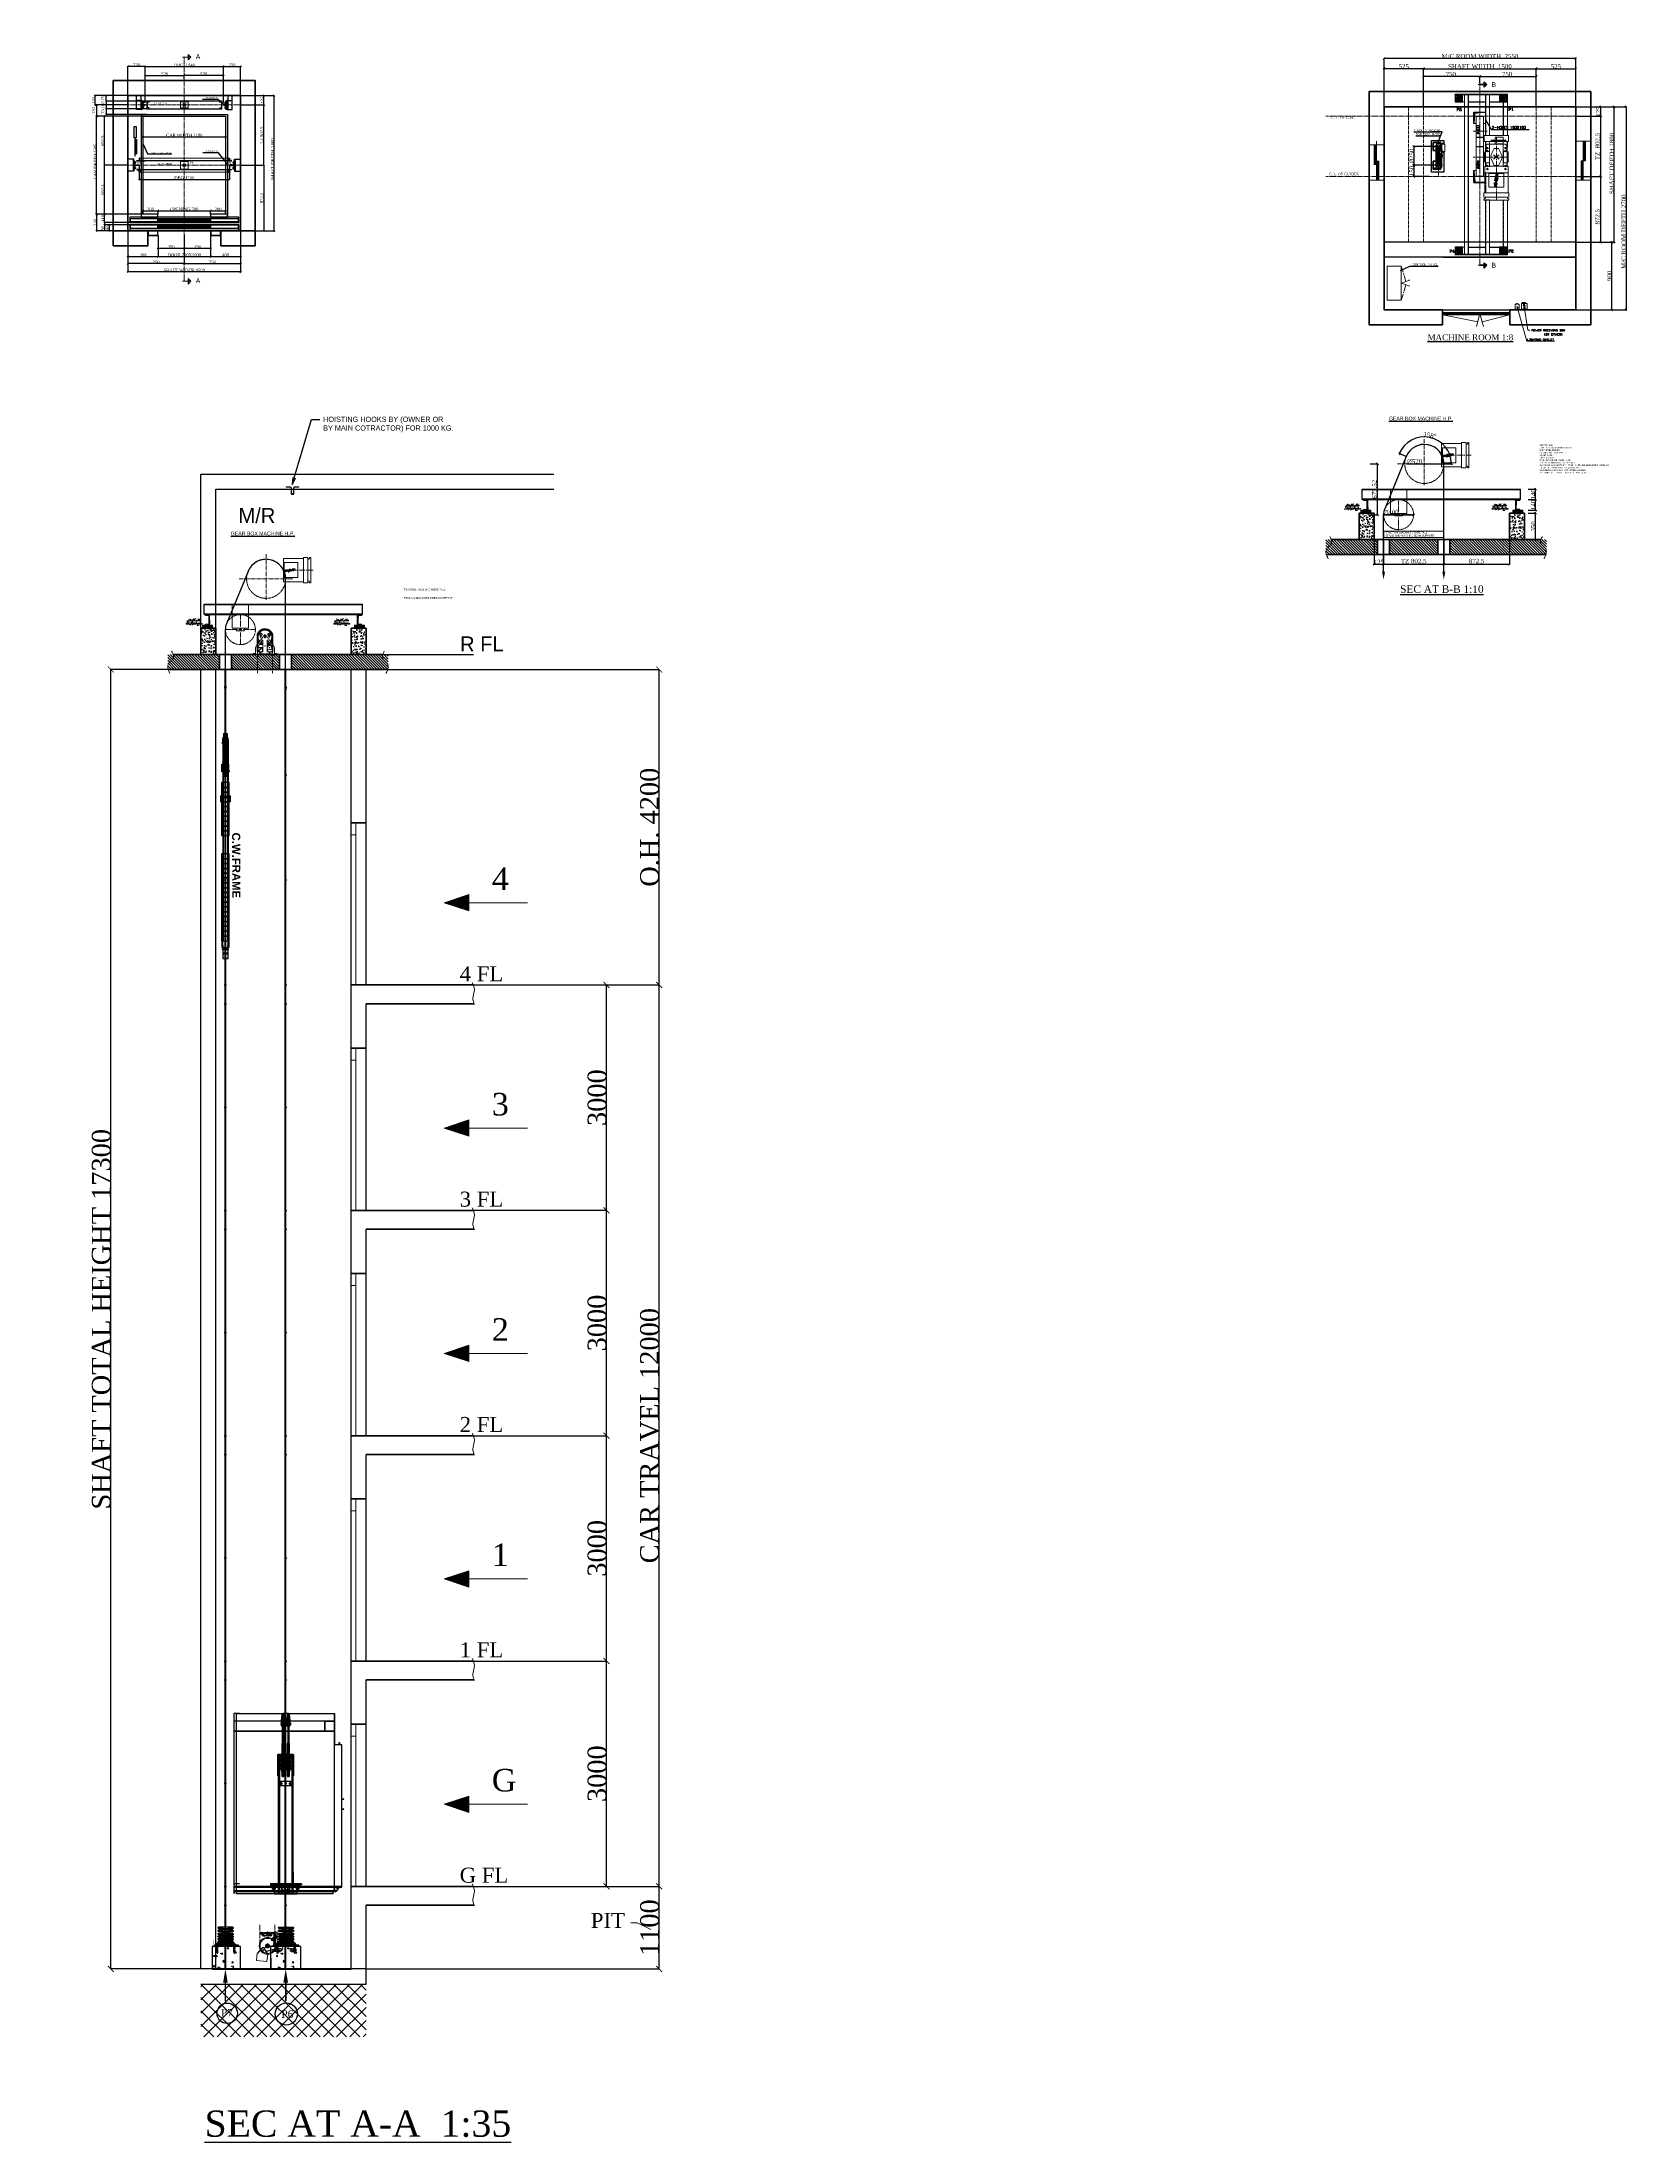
# Model space of a CAD drawing. Header units: millimetres. Extents: x -665 to 20582, y -27797 to 160.
import ezdxf
from ezdxf import colors
from ezdxf.entities.mleader import LeaderData, LeaderLine
from ezdxf.math import Vec2, Vec3

# ---------------------------------------------------------------- set-up
doc = ezdxf.new("R2010")
doc.units = ezdxf.units.MM
for name, pattern in [('$0$ACAD_ISO02W100', [15, 12, -3]), ('$0$CENTER', [50.8, 31.75, -6.35, 6.35, -6.35]), ('$0$DASHED', [19.05, 12.7, -6.35]), ('$1$ACAD_ISO02W100', [15, 12, -3]), ('$1$CENTER', [50.8, 31.75, -6.35, 6.35, -6.35]), ('$2$ACAD_ISO02W100', [15, 12, -3]), ('$2$CENTER', [50.8, 31.75, -6.35, 6.35, -6.35]), ('ACAD_ISO02W100', [15, 12, -3]), ('ACAD_ISO10W100', [18, 12, -3, 0, -3]), ('CENTER', [50.8, 31.75, -6.35, 6.35, -6.35]), ('CENTER2', [28.575, 19.05, -3.175, 3.175, -3.175])]:
    doc.linetypes.add(name, pattern=pattern)
for name, color, linetype, lineweight in [('$0$Car', 3, 'Continuous', 18), ('$0$CL', 2, '$0$CENTER', 0), ('$0$DL', 8, '$0$ACAD_ISO02W100', 0), ('$0$Wall', 1, 'Continuous', 50), ('$1$Car', 3, 'Continuous', 18), ('$1$CL', 2, '$1$CENTER', 0), ('$1$DL', 8, '$1$ACAD_ISO02W100', 0), ('$1$Wall', 1, 'Continuous', 50), ('$2$CL', 2, '$2$CENTER', 0), ('$2$DL', 8, '$2$ACAD_ISO02W100', 0), ('$2$Wall', 1, 'Continuous', 50), ('Car', 3, 'Continuous', 18), ('CL', 2, 'CENTER', 0), ('DL', 8, 'ACAD_ISO02W100', 0), ('step&guides', 3, 'Continuous', 30), ('Wall', 1, 'Continuous', 50)]:
    doc.layers.add(name, color=color, linetype=linetype, lineweight=lineweight)
for name, color, linetype in [('$0$DL2', 254, '$0$DASHED'), ('$0$PDF_0', 7, 'Continuous'), ('$0$PDF_PDF6_Geometry', 7, 'Continuous'), ('$0$PDF_PDF7_Geometry', 7, 'Continuous'), ('$0$PDF_SAS_STB_Side', 7, 'Continuous'), ('$0$PDF_Text', 7, 'Continuous'), ('$0$Text', 6, 'Continuous'), ('$1$PDF_0', 7, 'Continuous'), ('$1$PDF_Text', 7, 'Continuous'), ('$2$PDF_0', 7, 'Continuous'), ('7', 6, 'ACAD_ISO10W100'), ('AA_Architecture', 7, 'Continuous'), ('AA_Rail', 7, 'Continuous'), ('AA_Rope', 7, 'Continuous'), ('PDF_0', 7, 'Continuous'), ('PDF_gide rail', 7, 'Continuous')]:
    doc.layers.add(name, color=color, linetype=linetype)
doc.layers.add('AA_Datum', color=7, linetype='Continuous', plot=False)
doc.styles.add('$0$nassar2', font='cent.shx', dxfattribs={"height": 60})
doc.styles.add('$0$PDF Arial', font='arial.ttf')
doc.styles.add('$0$PDF Arial Bold', font='arialbd.ttf')
doc.styles.add('$0$top', font='cent.shx', dxfattribs={"height": 40})
doc.styles.add('$1$nassar2', font='cent.shx', dxfattribs={"height": 60})
doc.styles.add('$1$PDF Arial Bold', font='arialbd.ttf')
doc.styles.add('$2$nassar2', font='cent.shx', dxfattribs={"height": 60})
doc.styles.add('Century Gothic$001H0', font='cent.shx')
doc.styles.add('nassar2', font='cent.shx', dxfattribs={"height": 60})
doc.styles.add('top', font='cent.shx', dxfattribs={"height": 40})
doc.dimstyles.new('$0$Nassar2', dxfattribs={"dimtxt": 35, "dimasz": 25, "dimexe": 1.25, "dimexo": 0.625, "dimtad": 1, "dimtxsty": '$0$nassar2', "dimblk": '$0$_Oblique', "dimcen": 2.5, "dimadec": 0, "dimazin": 0, "dimtfac": 1, "dimtmove": 0, "dimatfit": 3, "dimldrblk": '$0$_Oblique', "dimfxl": 1, "dimarcsym": 0})
doc.dimstyles.new('$1$Nassar2', dxfattribs={"dimtxt": 35, "dimasz": 25, "dimexe": 1.25, "dimexo": 0.625, "dimtad": 1, "dimtxsty": '$1$nassar2', "dimblk": '$1$_Oblique', "dimcen": 2.5, "dimadec": 0, "dimazin": 0, "dimtfac": 1, "dimtmove": 0, "dimatfit": 3, "dimldrblk": '$1$_Oblique', "dimfxl": 1, "dimarcsym": 0})
doc.dimstyles.new('Copy of ISO-25', dxfattribs={"dimtxt": 250, "dimasz": 80, "dimexe": 1.25, "dimexo": 0.625, "dimtad": 1, "dimtxsty": 'Century Gothic$001H0', "dimblk": 'ARCHTICK', "dimcen": 2.5, "dimadec": 0, "dimazin": 0, "dimtfac": 1, "dimtmove": 0, "dimatfit": 3, "dimfxl": 1, "dimarcsym": 0})
doc.dimstyles.new('top', dxfattribs={"dimtxt": 35, "dimasz": 20, "dimexe": 1.25, "dimexo": 0.625, "dimtad": 1, "dimtxsty": 'top', "dimblk": 'OBLIQUE', "dimcen": 2.5, "dimadec": 0, "dimazin": 0, "dimtfac": 1, "dimtmove": 0, "dimatfit": 3, "dimldrblk": 'OBLIQUE', "dimfxl": 1, "dimarcsym": 0})
pattern_1 = [(45, (18743.22477, -10049.84649), (-0.08838834765, 0.08838834765), [])]
pattern_2 = [(45, (18743.22477, -10049.84649), (-0.08838834765, 0.08838834765), [])]

# ---------------------------------------------------------------- blocks, each defined once
blk = doc.blocks.new('_Oblique')
at = {"color": 0, "linetype": 'ByBlock', "lineweight": -2}
blk.add_line((-0.5, -0.5), (0.5, 0.5), dxfattribs=at)
blk = doc.blocks.new('*D3')
at = {"color": 0, "lineweight": -2, "transparency": 16777216}
for p, q in [((709, -553), (709, -285)), ((709, -287), (1229, -287)), ((1229, -321), (1229, -285))]:
    blk.add_line(p, q, dxfattribs=at)
at = {"layer": 'Defpoints', "color": 0, "transparency": 16777216}
for p in [(709, -554), (1229, -287), (1229, -322)]:
    blk.add_point(p, dxfattribs=at)
at = {"color": 0, "lineweight": -2, "transparency": 16777216, "xscale": 20, "yscale": 20, "zscale": 20, "rotation": 180}
blk.add_blockref('_Oblique', (709, -287), dxfattribs=at)
at = {"color": 0, "lineweight": -2, "transparency": 16777216, "xscale": 20, "yscale": 20, "zscale": 20}
blk.add_blockref('_Oblique', (1229, -287), dxfattribs=at)
at = {"color": 0, "transparency": 16777216, "insert": (969, -266), "char_height": 40, "attachment_point": 5, "style": 'top'}
blk.add_mtext('520', dxfattribs=at)
blk = doc.blocks.new('*D4')
at = {"color": 0, "lineweight": -2, "transparency": 16777216}
for p, q in [((1229, -330), (1229, -285)), ((1749, -287), (1229, -287)), ((1749, -553), (1749, -285))]:
    blk.add_line(p, q, dxfattribs=at)
at = {"layer": 'Defpoints', "color": 0, "transparency": 16777216}
for p in [(1229, -287), (1229, -330), (1749, -554)]:
    blk.add_point(p, dxfattribs=at)
at = {"color": 0, "lineweight": -2, "transparency": 16777216, "xscale": 20, "yscale": 20, "zscale": 20, "rotation": 180}
blk.add_blockref('_Oblique', (1229, -287), dxfattribs=at)
at = {"color": 0, "lineweight": -2, "transparency": 16777216, "xscale": 20, "yscale": 20, "zscale": 20}
blk.add_blockref('_Oblique', (1749, -287), dxfattribs=at)
at = {"color": 0, "transparency": 16777216, "insert": (1489, -266), "char_height": 40, "attachment_point": 5, "style": 'top'}
blk.add_mtext('520', dxfattribs=at)
blk = doc.blocks.new('*D5')
at = {"color": 0, "lineweight": -2, "transparency": 16777216}
for p, q in [((709, -648), (709, -166)), ((709, -168), (1749, -168)), ((1749, -648), (1749, -166))]:
    blk.add_line(p, q, dxfattribs=at)
at = {"layer": 'Defpoints', "color": 0, "transparency": 16777216}
for p in [(1749, -168), (709, -649), (1749, -649)]:
    blk.add_point(p, dxfattribs=at)
at = {"color": 0, "lineweight": -2, "transparency": 16777216, "xscale": 20, "yscale": 20, "zscale": 20, "rotation": 180}
blk.add_blockref('_Oblique', (709, -168), dxfattribs=at)
at = {"color": 0, "lineweight": -2, "transparency": 16777216, "xscale": 20, "yscale": 20, "zscale": 20}
blk.add_blockref('_Oblique', (1749, -168), dxfattribs=at)
at = {"color": 0, "transparency": 16777216, "insert": (1229, -147), "char_height": 40, "attachment_point": 5, "style": 'top'}
blk.add_mtext('DBG  1040', dxfattribs=at)
blk = doc.blocks.new('*D6')
at = {"color": 0, "lineweight": -2, "transparency": 16777216}
for p, q in [((479, -678), (479, -165)), ((709, -166), (479, -166)), ((709, -642), (709, -165))]:
    blk.add_line(p, q, dxfattribs=at)
at = {"layer": 'Defpoints', "color": 0, "transparency": 16777216}
for p in [(479, -166), (479, -679), (709, -643)]:
    blk.add_point(p, dxfattribs=at)
at = {"color": 0, "lineweight": -2, "transparency": 16777216, "xscale": 20, "yscale": 20, "zscale": 20, "rotation": 180}
blk.add_blockref('_Oblique', (479, -166), dxfattribs=at)
at = {"color": 0, "lineweight": -2, "transparency": 16777216, "xscale": 20, "yscale": 20, "zscale": 20}
blk.add_blockref('_Oblique', (709, -166), dxfattribs=at)
at = {"color": 0, "transparency": 16777216, "insert": (594, -146), "char_height": 40, "attachment_point": 5, "style": 'top'}
blk.add_mtext('230', dxfattribs=at)
blk = doc.blocks.new('*D7')
at = {"color": 0, "lineweight": -2, "transparency": 16777216}
for p, q in [((1749, -648), (1749, -165)), ((1749, -166), (1979, -166)), ((1979, -678), (1979, -165))]:
    blk.add_line(p, q, dxfattribs=at)
at = {"layer": 'Defpoints', "color": 0, "transparency": 16777216}
for p in [(1979, -166), (1749, -649), (1979, -679)]:
    blk.add_point(p, dxfattribs=at)
at = {"color": 0, "lineweight": -2, "transparency": 16777216, "xscale": 20, "yscale": 20, "zscale": 20, "rotation": 180}
blk.add_blockref('_Oblique', (1749, -166), dxfattribs=at)
at = {"color": 0, "lineweight": -2, "transparency": 16777216, "xscale": 20, "yscale": 20, "zscale": 20}
blk.add_blockref('_Oblique', (1979, -166), dxfattribs=at)
at = {"color": 0, "transparency": 16777216, "insert": (1864, -146), "char_height": 40, "attachment_point": 5, "style": 'top'}
blk.add_mtext('230', dxfattribs=at)
blk = doc.blocks.new('*D13')
at = {"color": 0, "lineweight": -2, "transparency": 16777216}
for p, q in [((479, -2354), (479, -2793)), ((1229, -2513), (1229, -2793)), ((1229, -2791), (479, -2791))]:
    blk.add_line(p, q, dxfattribs=at)
at = {"layer": 'Defpoints', "color": 0, "transparency": 16777216}
for p in [(479, -2354), (1229, -2513), (479, -2791)]:
    blk.add_point(p, dxfattribs=at)
at = {"color": 0, "lineweight": -2, "transparency": 16777216, "xscale": 20, "yscale": 20, "zscale": 20, "rotation": 180}
blk.add_blockref('_Oblique', (479, -2791), dxfattribs=at)
at = {"color": 0, "lineweight": -2, "transparency": 16777216, "xscale": 20, "yscale": 20, "zscale": 20}
blk.add_blockref('_Oblique', (1229, -2791), dxfattribs=at)
at = {"color": 0, "transparency": 16777216, "insert": (854, -2771), "char_height": 40, "attachment_point": 5, "style": 'top'}
blk.add_mtext('750', dxfattribs=at)
blk = doc.blocks.new('*D14')
at = {"color": 0, "lineweight": -2, "transparency": 16777216}
for p, q in [((1229, -2513), (1229, -2793)), ((1979, -2354), (1979, -2793)), ((1229, -2791), (1979, -2791))]:
    blk.add_line(p, q, dxfattribs=at)
at = {"layer": 'Defpoints', "color": 0, "transparency": 16777216}
for p in [(1229, -2513), (1979, -2354), (1979, -2791)]:
    blk.add_point(p, dxfattribs=at)
at = {"color": 0, "lineweight": -2, "transparency": 16777216, "xscale": 20, "yscale": 20, "zscale": 20, "rotation": 180}
blk.add_blockref('_Oblique', (1229, -2791), dxfattribs=at)
at = {"color": 0, "lineweight": -2, "transparency": 16777216, "xscale": 20, "yscale": 20, "zscale": 20}
blk.add_blockref('_Oblique', (1979, -2791), dxfattribs=at)
at = {"color": 0, "transparency": 16777216, "insert": (1604, -2771), "char_height": 40, "attachment_point": 5, "style": 'top'}
blk.add_mtext('750', dxfattribs=at)
blk = doc.blocks.new('*D27')
at = {"color": 0, "lineweight": -2, "transparency": 16777216}
for p, q in [((479, -2354), (479, -2902)), ((1979, -2354), (1979, -2902)), ((1979, -2900), (479, -2900))]:
    blk.add_line(p, q, dxfattribs=at)
at = {"layer": 'Defpoints', "color": 0, "transparency": 16777216}
for p in [(479, -2354), (1979, -2354), (479, -2900)]:
    blk.add_point(p, dxfattribs=at)
at = {"color": 0, "lineweight": -2, "transparency": 16777216, "xscale": 20, "yscale": 20, "zscale": 20, "rotation": 180}
blk.add_blockref('_Oblique', (479, -2900), dxfattribs=at)
at = {"color": 0, "lineweight": -2, "transparency": 16777216, "xscale": 20, "yscale": 20, "zscale": 20}
blk.add_blockref('_Oblique', (1979, -2900), dxfattribs=at)
at = {"color": 0, "transparency": 16777216, "insert": (1229, -2880), "char_height": 40, "attachment_point": 5, "style": 'top'}
blk.add_mtext('SHAFT WIDTH 1500', dxfattribs=at)
blk = doc.blocks.new('*D15')
at = {"color": 0, "lineweight": -2, "transparency": 16777216}
for p, q in [((2211, -554), (2289, -554)), ((2288, -679), (2288, -554)), ((1974, -679), (2289, -679))]:
    blk.add_line(p, q, dxfattribs=at)
at = {"layer": 'Defpoints', "color": 0, "transparency": 16777216}
for p in [(2210, -554), (2288, -554), (1974, -679)]:
    blk.add_point(p, dxfattribs=at)
at = {"color": 0, "lineweight": -2, "transparency": 16777216, "xscale": 20, "yscale": 20, "zscale": 20}
for p, rotation in [((2288, -554), 90), ((2288, -679), 270)]:
    blk.add_blockref('_Oblique', p, dxfattribs=dict(at, rotation=rotation))
at = {"color": 0, "transparency": 16777216, "insert": (2267, -616), "char_height": 40, "attachment_point": 5, "rotation": 90, "style": 'top'}
blk.add_mtext('125', dxfattribs=at)
blk = doc.blocks.new('*D16')
at = {"color": 0, "lineweight": -2, "transparency": 16777216}
for p, q in [((1974, -1481), (2289, -1481)), ((2288, -1481), (2288, -2354)), ((1979, -2354), (2289, -2354))]:
    blk.add_line(p, q, dxfattribs=at)
at = {"layer": 'Defpoints', "color": 0, "transparency": 16777216}
for p in [(1974, -1481), (1979, -2354), (2288, -2354)]:
    blk.add_point(p, dxfattribs=at)
at = {"color": 0, "lineweight": -2, "transparency": 16777216, "xscale": 20, "yscale": 20, "zscale": 20}
for p, rotation in [((2288, -1481), 90), ((2288, -2354), 270)]:
    blk.add_blockref('_Oblique', p, dxfattribs=dict(at, rotation=rotation))
at = {"color": 0, "transparency": 16777216, "insert": (2264, -1917), "char_height": 40, "attachment_point": 5, "rotation": 90, "style": 'top'}
blk.add_mtext('872,5', dxfattribs=at)
blk = doc.blocks.new('*D17')
at = {"color": 0, "lineweight": -2, "transparency": 16777216}
for p, q in [((1979, -679), (2289, -679)), ((2288, -1481), (2288, -679)), ((1974, -1481), (2289, -1481))]:
    blk.add_line(p, q, dxfattribs=at)
at = {"layer": 'Defpoints', "color": 0, "transparency": 16777216}
for p in [(1979, -679), (2288, -679), (1974, -1481)]:
    blk.add_point(p, dxfattribs=at)
at = {"color": 0, "lineweight": -2, "transparency": 16777216, "xscale": 20, "yscale": 20, "zscale": 20}
for p, rotation in [((2288, -679), 90), ((2288, -1481), 270)]:
    blk.add_blockref('_Oblique', p, dxfattribs=dict(at, rotation=rotation))
at = {"color": 0, "transparency": 16777216, "insert": (2264, -1080), "char_height": 40, "attachment_point": 5, "rotation": 90, "style": 'top'}
blk.add_mtext('TZ 802,5', dxfattribs=at)
blk = doc.blocks.new('*D18')
at = {"color": 0, "lineweight": -2, "transparency": 16777216}
for p, q in [((678, -829), (61, -829)), ((62, -2134), (62, -829)), ((728, -2134), (61, -2134))]:
    blk.add_line(p, q, dxfattribs=at)
at = {"layer": 'Defpoints', "color": 0, "transparency": 16777216}
for p in [(62, -829), (679, -829), (729, -2134)]:
    blk.add_point(p, dxfattribs=at)
at = {"color": 0, "lineweight": -2, "transparency": 16777216, "xscale": 20, "yscale": 20, "zscale": 20}
for p, rotation in [((62, -829), 90), ((62, -2134), 270)]:
    blk.add_blockref('_Oblique', p, dxfattribs=dict(at, rotation=rotation))
at = {"color": 0, "transparency": 16777216, "insert": (42, -1431), "char_height": 40, "attachment_point": 5, "rotation": 90, "style": 'top'}
blk.add_mtext('CAR DEPTH 1305', dxfattribs=at)
blk = doc.blocks.new('*D28')
at = {"color": 0, "lineweight": -2, "transparency": 16777216}
for p, q in [((483, -1481), (166, -1481)), ((167, -2134), (167, -1481)), ((283, -2134), (166, -2134))]:
    blk.add_line(p, q, dxfattribs=at)
at = {"layer": 'Defpoints', "color": 0, "transparency": 16777216}
for p in [(167, -1481), (484, -1481), (284, -2134)]:
    blk.add_point(p, dxfattribs=at)
at = {"color": 0, "lineweight": -2, "transparency": 16777216, "xscale": 20, "yscale": 20, "zscale": 20}
for p, rotation in [((167, -1481), 90), ((167, -2134), 270)]:
    blk.add_blockref('_Oblique', p, dxfattribs=dict(at, rotation=rotation))
at = {"color": 0, "transparency": 16777216, "insert": (143, -1807), "char_height": 40, "attachment_point": 5, "rotation": 90, "style": 'top'}
blk.add_mtext('652,5', dxfattribs=at)
blk = doc.blocks.new('*D19')
at = {"color": 0, "lineweight": -2, "transparency": 16777216}
for p, q in [((283, -829), (166, -829)), ((167, -1481), (167, -829)), ((283, -1481), (166, -1481))]:
    blk.add_line(p, q, dxfattribs=at)
at = {"layer": 'Defpoints', "color": 0, "transparency": 16777216}
for p in [(167, -829), (284, -829), (284, -1481)]:
    blk.add_point(p, dxfattribs=at)
at = {"color": 0, "lineweight": -2, "transparency": 16777216, "xscale": 20, "yscale": 20, "zscale": 20}
for p, rotation in [((167, -829), 90), ((167, -1481), 270)]:
    blk.add_blockref('_Oblique', p, dxfattribs=dict(at, rotation=rotation))
at = {"color": 0, "transparency": 16777216, "insert": (143, -1155), "char_height": 40, "attachment_point": 5, "rotation": 90, "style": 'top'}
blk.add_mtext('652,5', dxfattribs=at)
blk = doc.blocks.new('*D20')
at = {"color": 0, "lineweight": -2, "transparency": 16777216}
for p, q in [((478, -554), (42, -554)), ((43, -679), (43, -554)), ((478, -679), (42, -679))]:
    blk.add_line(p, q, dxfattribs=at)
at = {"layer": 'Defpoints', "color": 0, "transparency": 16777216}
for p in [(43, -554), (479, -554), (479, -679)]:
    blk.add_point(p, dxfattribs=at)
at = {"color": 0, "lineweight": -2, "transparency": 16777216, "xscale": 20, "yscale": 20, "zscale": 20}
for p, rotation in [((43, -554), 90), ((43, -679), 270)]:
    blk.add_blockref('_Oblique', p, dxfattribs=dict(at, rotation=rotation))
at = {"color": 0, "transparency": 16777216, "insert": (22, -616), "char_height": 40, "attachment_point": 5, "rotation": 90, "style": 'top'}
blk.add_mtext('125', dxfattribs=at)
blk = doc.blocks.new('*D29')
at = {"color": 0, "lineweight": -2, "transparency": 16777216}
for p, q in [((629, -1486), (629, -1670)), ((629, -1669), (1829, -1669)), ((1829, -1477), (1829, -1670))]:
    blk.add_line(p, q, dxfattribs=at)
at = {"layer": 'Defpoints', "color": 0, "transparency": 16777216}
for p in [(629, -1486), (1829, -1477), (1829, -1669)]:
    blk.add_point(p, dxfattribs=at)
at = {"color": 0, "lineweight": -2, "transparency": 16777216, "xscale": 20, "yscale": 20, "zscale": 20, "rotation": 180}
blk.add_blockref('_Oblique', (629, -1669), dxfattribs=at)
at = {"color": 0, "lineweight": -2, "transparency": 16777216, "xscale": 20, "yscale": 20, "zscale": 20}
blk.add_blockref('_Oblique', (1829, -1669), dxfattribs=at)
at = {"color": 0, "transparency": 16777216, "insert": (1229, -1649), "char_height": 40, "attachment_point": 5, "style": 'top'}
blk.add_mtext('DBG 1200', dxfattribs=at)
blk = doc.blocks.new('*D30')
at = {"color": 0, "lineweight": -2, "transparency": 16777216}
for p, q in [((679, -829), (679, -1103)), ((1779, -829), (1779, -1103)), ((679, -1102), (1779, -1102))]:
    blk.add_line(p, q, dxfattribs=at)
at = {"layer": 'Defpoints', "color": 0, "transparency": 16777216}
for p in [(679, -829), (1779, -829), (1779, -1102)]:
    blk.add_point(p, dxfattribs=at)
at = {"color": 0, "lineweight": -2, "transparency": 16777216, "xscale": 20, "yscale": 20, "zscale": 20, "rotation": 180}
blk.add_blockref('_Oblique', (679, -1102), dxfattribs=at)
at = {"color": 0, "lineweight": -2, "transparency": 16777216, "xscale": 20, "yscale": 20, "zscale": 20}
blk.add_blockref('_Oblique', (1779, -1102), dxfattribs=at)
at = {"color": 0, "transparency": 16777216, "insert": (1229, -1081), "char_height": 40, "attachment_point": 5, "style": 'top'}
blk.add_mtext('CAR WIDTH 1100', dxfattribs=at)
blk = doc.blocks.new('*D21')
at = {"color": 0, "lineweight": -2, "transparency": 16777216}
for p, q in [((1974, -554), (2425, -554)), ((2424, -2354), (2424, -554)), ((1974, -2354), (2425, -2354))]:
    blk.add_line(p, q, dxfattribs=at)
at = {"layer": 'Defpoints', "color": 0, "transparency": 16777216}
for p in [(1974, -554), (2424, -554), (1974, -2354)]:
    blk.add_point(p, dxfattribs=at)
at = {"color": 0, "lineweight": -2, "transparency": 16777216, "xscale": 20, "yscale": 20, "zscale": 20}
for p, rotation in [((2424, -554), 90), ((2424, -2354), 270)]:
    blk.add_blockref('_Oblique', p, dxfattribs=dict(at, rotation=rotation))
at = {"color": 0, "transparency": 16777216, "insert": (2403, -1404), "char_height": 40, "attachment_point": 5, "rotation": 90, "style": 'top'}
blk.add_mtext('SHAFT DEPTH  1800', dxfattribs=at)
blk = doc.blocks.new('*D22')
at = {"color": 0, "lineweight": -2, "transparency": 16777216}
for p, q in [((118, -679), (62, -679)), ((678, -829), (62, -829)), ((64, -829), (64, -679))]:
    blk.add_line(p, q, dxfattribs=at)
at = {"layer": 'Defpoints', "color": 0, "transparency": 16777216}
for p in [(64, -679), (119, -679), (679, -829)]:
    blk.add_point(p, dxfattribs=at)
at = {"color": 0, "lineweight": -2, "transparency": 16777216, "xscale": 20, "yscale": 20, "zscale": 20}
for p, rotation in [((64, -679), 90), ((64, -829), 270)]:
    blk.add_blockref('_Oblique', p, dxfattribs=dict(at, rotation=rotation))
at = {"color": 0, "transparency": 16777216, "insert": (22, -754), "char_height": 40, "attachment_point": 5, "rotation": 90, "style": 'top'}
blk.add_mtext('150', dxfattribs=at)
blk = doc.blocks.new('*D31')
at = {"color": 0, "lineweight": -2, "transparency": 16777216}
for p, q in [((728, -629), (186, -629)), ((728, -729), (186, -729)), ((188, -629), (188, -729))]:
    blk.add_line(p, q, dxfattribs=at)
at = {"layer": 'Defpoints', "color": 0, "transparency": 16777216}
for p in [(188, -729), (729, -629), (729, -729)]:
    blk.add_point(p, dxfattribs=at)
at = {"color": 0, "lineweight": -2, "transparency": 16777216, "xscale": 20, "yscale": 20, "zscale": 20}
for p, rotation in [((188, -629), 90), ((188, -729), 270)]:
    blk.add_blockref('_Oblique', p, dxfattribs=dict(at, rotation=rotation))
at = {"color": 0, "transparency": 16777216, "insert": (146, -679), "char_height": 40, "attachment_point": 5, "rotation": 90, "style": 'top'}
blk.add_mtext('100', dxfattribs=at)
blk = doc.blocks.new('*D32')
at = {"color": 0, "lineweight": -2, "transparency": 16777216}
for p, q in [((728, -729), (186, -729)), ((728, -804), (186, -804)), ((188, -729), (188, -804))]:
    blk.add_line(p, q, dxfattribs=at)
at = {"layer": 'Defpoints', "color": 0, "transparency": 16777216}
for p in [(188, -804), (729, -729), (729, -804)]:
    blk.add_point(p, dxfattribs=at)
at = {"color": 0, "lineweight": -2, "transparency": 16777216, "xscale": 20, "yscale": 20, "zscale": 20}
for p, rotation in [((188, -729), 90), ((188, -804), 270)]:
    blk.add_blockref('_Oblique', p, dxfattribs=dict(at, rotation=rotation))
at = {"color": 0, "transparency": 16777216, "insert": (146, -766), "char_height": 40, "attachment_point": 5, "rotation": 90, "style": 'top'}
blk.add_mtext('75', dxfattribs=at)
blk = doc.blocks.new('*D23')
at = {"color": 0, "lineweight": -2, "transparency": 16777216}
for p, q in [((188, -554), (189, -554)), ((188, -629), (188, -554)), ((188, -629), (189, -629))]:
    blk.add_line(p, q, dxfattribs=at)
at = {"layer": 'Defpoints', "color": 0, "transparency": 16777216}
for p in [(188, -554), (188, -554), (188, -629)]:
    blk.add_point(p, dxfattribs=at)
at = {"color": 0, "lineweight": -2, "transparency": 16777216, "xscale": 20, "yscale": 20, "zscale": 20}
for p, rotation in [((188, -554), 90), ((188, -629), 270)]:
    blk.add_blockref('_Oblique', p, dxfattribs=dict(at, rotation=rotation))
at = {"color": 0, "transparency": 16777216, "insert": (146, -591), "char_height": 40, "attachment_point": 5, "rotation": 90, "style": 'top'}
blk.add_mtext('75', dxfattribs=at)
blk = doc.blocks.new('*D33')
at = {"color": 0, "lineweight": -2, "transparency": 16777216}
for p, q in [((283, -2134), (60, -2134)), ((61, -2134), (61, -2354)), ((283, -2354), (60, -2354))]:
    blk.add_line(p, q, dxfattribs=at)
at = {"layer": 'Defpoints', "color": 0, "transparency": 16777216}
for p in [(284, -2134), (61, -2354), (284, -2354)]:
    blk.add_point(p, dxfattribs=at)
at = {"color": 0, "lineweight": -2, "transparency": 16777216, "xscale": 20, "yscale": 20, "zscale": 20}
for p, rotation in [((61, -2134), 90), ((61, -2354), 270)]:
    blk.add_blockref('_Oblique', p, dxfattribs=dict(at, rotation=rotation))
at = {"color": 0, "transparency": 16777216, "insert": (41, -2244), "char_height": 40, "attachment_point": 5, "rotation": 90, "style": 'top'}
blk.add_mtext('220', dxfattribs=at)
blk = doc.blocks.new('$0$_Oblique')
at = {"color": 0, "linetype": 'ByBlock', "lineweight": -2}
blk.add_line((-0.5, -0.5), (0.5, 0.5), dxfattribs=at)
blk = doc.blocks.new('*D37')
at = {"color": 0, "lineweight": -2, "transparency": 16777216}
for p, q in [((17727, -500), (17727, -299)), ((18477, -300), (17727, -300)), ((18477, -394), (18477, -299))]:
    blk.add_line(p, q, dxfattribs=at)
at = {"layer": 'Defpoints', "color": 0, "transparency": 16777216}
for p in [(17727, -300), (17727, -501), (18477, -394)]:
    blk.add_point(p, dxfattribs=at)
at = {"color": 0, "lineweight": -2, "transparency": 16777216, "xscale": 25, "yscale": 25, "zscale": 25, "rotation": 180}
blk.add_blockref('$0$_Oblique', (17727, -300), dxfattribs=at)
at = {"color": 0, "lineweight": -2, "transparency": 16777216, "xscale": 25, "yscale": 25, "zscale": 25}
blk.add_blockref('$0$_Oblique', (18477, -300), dxfattribs=at)
at = {"color": 0, "transparency": 16777216, "insert": (18089, -269), "char_height": 60, "attachment_point": 5, "style": '$0$nassar2'}
blk.add_mtext('750', dxfattribs=at)
blk = doc.blocks.new('*D38')
at = {"color": 0, "lineweight": -2, "transparency": 16777216}
for p, q in [((18477, -389), (18477, -299)), ((18477, -300), (19227, -300)), ((19227, -500), (19227, -299))]:
    blk.add_line(p, q, dxfattribs=at)
at = {"layer": 'Defpoints', "color": 0, "transparency": 16777216}
for p in [(18477, -390), (19227, -300), (19227, -501)]:
    blk.add_point(p, dxfattribs=at)
at = {"color": 0, "lineweight": -2, "transparency": 16777216, "xscale": 25, "yscale": 25, "zscale": 25, "rotation": 180}
blk.add_blockref('$0$_Oblique', (18477, -300), dxfattribs=at)
at = {"color": 0, "lineweight": -2, "transparency": 16777216, "xscale": 25, "yscale": 25, "zscale": 25}
blk.add_blockref('$0$_Oblique', (19227, -300), dxfattribs=at)
at = {"color": 0, "transparency": 16777216, "insert": (18839, -269), "char_height": 60, "attachment_point": 5, "style": '$0$nassar2'}
blk.add_mtext('750', dxfattribs=at)
blk = doc.blocks.new('*D39')
at = {"color": 0, "lineweight": -2, "transparency": 16777216}
for p, q in [((19753, -1632), (20086, -1632)), ((20085, -2504), (20085, -1632)), ((19753, -2504), (20086, -2504))]:
    blk.add_line(p, q, dxfattribs=at)
at = {"layer": 'Defpoints', "color": 0, "transparency": 16777216}
for p in [(19752, -1632), (20085, -1632), (19752, -2504)]:
    blk.add_point(p, dxfattribs=at)
at = {"color": 0, "lineweight": -2, "transparency": 16777216, "xscale": 25, "yscale": 25, "zscale": 25}
for p, rotation in [((20085, -1632), 90), ((20085, -2504), 270)]:
    blk.add_blockref('$0$_Oblique', p, dxfattribs=dict(at, rotation=rotation))
at = {"color": 0, "transparency": 16777216, "insert": (20049, -2167), "char_height": 60, "attachment_point": 5, "rotation": 90, "style": '$0$nassar2'}
blk.add_mtext('872,5', dxfattribs=at)
blk = doc.blocks.new('*D40')
at = {"color": 0, "lineweight": -2, "transparency": 16777216}
for p, q in [((19753, -829), (20086, -829)), ((20085, -1632), (20085, -829)), ((19753, -1632), (20086, -1632))]:
    blk.add_line(p, q, dxfattribs=at)
at = {"layer": 'Defpoints', "color": 0, "transparency": 16777216}
for p in [(19752, -829), (20085, -829), (19752, -1632)]:
    blk.add_point(p, dxfattribs=at)
at = {"color": 0, "lineweight": -2, "transparency": 16777216, "xscale": 25, "yscale": 25, "zscale": 25}
for p, rotation in [((20085, -829), 90), ((20085, -1632), 270)]:
    blk.add_blockref('$0$_Oblique', p, dxfattribs=dict(at, rotation=rotation))
at = {"color": 0, "transparency": 16777216, "insert": (20049, -1232), "char_height": 60, "attachment_point": 5, "rotation": 90, "style": '$0$nassar2'}
blk.add_mtext('TZ  802,5', dxfattribs=at)
blk = doc.blocks.new('*D41')
at = {"color": 0, "lineweight": -2, "transparency": 16777216}
for p, q in [((19753, -704), (20086, -704)), ((19753, -829), (20086, -829)), ((20085, -829), (20085, -704))]:
    blk.add_line(p, q, dxfattribs=at)
at = {"layer": 'Defpoints', "color": 0, "transparency": 16777216}
for p in [(19752, -704), (19752, -829), (20085, -704)]:
    blk.add_point(p, dxfattribs=at)
at = {"color": 0, "lineweight": -2, "transparency": 16777216, "xscale": 25, "yscale": 25, "zscale": 25}
for p, rotation in [((20085, -704), 90), ((20085, -829), 270)]:
    blk.add_blockref('$0$_Oblique', p, dxfattribs=dict(at, rotation=rotation))
at = {"color": 0, "transparency": 16777216, "insert": (20054, -767), "char_height": 60, "attachment_point": 5, "rotation": 90, "style": '$0$nassar2'}
blk.add_mtext('125', dxfattribs=at)
blk = doc.blocks.new('*D42')
at = {"color": 0, "lineweight": -2, "transparency": 16777216}
for p, q in [((20086, -2504), (20234, -2504)), ((20233, -3404), (20233, -2504)), ((20086, -3404), (20234, -3404))]:
    blk.add_line(p, q, dxfattribs=at)
at = {"layer": 'Defpoints', "color": 0, "transparency": 16777216}
for p in [(20085, -2504), (20233, -2504), (20085, -3404)]:
    blk.add_point(p, dxfattribs=at)
at = {"color": 0, "lineweight": -2, "transparency": 16777216, "xscale": 25, "yscale": 25, "zscale": 25}
for p, rotation in [((20233, -2504), 90), ((20233, -3404), 270)]:
    blk.add_blockref('$0$_Oblique', p, dxfattribs=dict(at, rotation=rotation))
at = {"color": 0, "transparency": 16777216, "insert": (20203, -2954), "char_height": 60, "attachment_point": 5, "rotation": 90, "style": '$0$nassar2'}
blk.add_mtext('900', dxfattribs=at)
blk = doc.blocks.new('*D43')
at = {"color": 0, "lineweight": -2, "transparency": 16777216}
for p, q in [((20175, -704), (20265, -704)), ((20264, -2504), (20264, -704)), ((20175, -2504), (20265, -2504))]:
    blk.add_line(p, q, dxfattribs=at)
at = {"layer": 'Defpoints', "color": 0, "transparency": 16777216}
for p in [(20175, -704), (20264, -704), (20175, -2504)]:
    blk.add_point(p, dxfattribs=at)
at = {"color": 0, "lineweight": -2, "transparency": 16777216, "xscale": 25, "yscale": 25, "zscale": 25}
for p, rotation in [((20264, -704), 90), ((20264, -2504), 270)]:
    blk.add_blockref('$0$_Oblique', p, dxfattribs=dict(at, rotation=rotation))
at = {"color": 0, "transparency": 16777216, "insert": (20233, -1457), "char_height": 60, "attachment_point": 5, "rotation": 90, "style": '$0$nassar2'}
blk.add_mtext('SHAFT DEPTH 1800', dxfattribs=at)
blk = doc.blocks.new('*D44')
at = {"color": 0, "lineweight": -2, "transparency": 16777216}
for p, q in [((19753, -704), (20424, -704)), ((20422, -704), (20422, -3404)), ((19753, -3404), (20424, -3404))]:
    blk.add_line(p, q, dxfattribs=at)
at = {"layer": 'Defpoints', "color": 0, "transparency": 16777216}
for p in [(19752, -704), (19752, -3404), (20422, -3404)]:
    blk.add_point(p, dxfattribs=at)
at = {"color": 0, "lineweight": -2, "transparency": 16777216, "xscale": 25, "yscale": 25, "zscale": 25}
for p, rotation in [((20422, -704), 90), ((20422, -3404), 270)]:
    blk.add_blockref('$0$_Oblique', p, dxfattribs=dict(at, rotation=rotation))
at = {"color": 0, "transparency": 16777216, "insert": (20392, -2366), "char_height": 60, "attachment_point": 5, "rotation": 90, "style": '$0$nassar2'}
blk.add_mtext('M/C ROOM DEPTH 2700', dxfattribs=at)
blk = doc.blocks.new('*D45')
at = {"color": 0, "lineweight": -2, "transparency": 16777216}
for p, q in [((17202, -704), (17202, -59)), ((19752, -61), (17202, -61)), ((19752, -704), (19752, -59))]:
    blk.add_line(p, q, dxfattribs=at)
at = {"layer": 'Defpoints', "color": 0, "transparency": 16777216}
for p in [(17202, -61), (17202, -704), (19752, -704)]:
    blk.add_point(p, dxfattribs=at)
at = {"color": 0, "lineweight": -2, "transparency": 16777216, "xscale": 25, "yscale": 25, "zscale": 25, "rotation": 180}
blk.add_blockref('$0$_Oblique', (17202, -61), dxfattribs=at)
at = {"color": 0, "lineweight": -2, "transparency": 16777216, "xscale": 25, "yscale": 25, "zscale": 25}
blk.add_blockref('$0$_Oblique', (19752, -61), dxfattribs=at)
at = {"color": 0, "transparency": 16777216, "insert": (18477, -30), "char_height": 60, "attachment_point": 5, "style": '$0$nassar2'}
blk.add_mtext('M/C ROOM WIDTH  2550', dxfattribs=at)
blk = doc.blocks.new('*D46')
at = {"color": 0, "lineweight": -2, "transparency": 16777216}
for p, q in [((17727, -704), (17727, -194)), ((17727, -196), (19227, -196)), ((19227, -704), (19227, -194))]:
    blk.add_line(p, q, dxfattribs=at)
at = {"layer": 'Defpoints', "color": 0, "transparency": 16777216}
for p in [(19227, -196), (17727, -704), (19227, -704)]:
    blk.add_point(p, dxfattribs=at)
at = {"color": 0, "lineweight": -2, "transparency": 16777216, "xscale": 25, "yscale": 25, "zscale": 25, "rotation": 180}
blk.add_blockref('$0$_Oblique', (17727, -196), dxfattribs=at)
at = {"color": 0, "lineweight": -2, "transparency": 16777216, "xscale": 25, "yscale": 25, "zscale": 25}
blk.add_blockref('$0$_Oblique', (19227, -196), dxfattribs=at)
at = {"color": 0, "transparency": 16777216, "insert": (18477, -165), "char_height": 60, "attachment_point": 5, "style": '$0$nassar2'}
blk.add_mtext('SHAFT WIDTH  1500', dxfattribs=at)
blk = doc.blocks.new('*D47')
at = {"color": 0, "lineweight": -2, "transparency": 16777216}
for p, q in [((19227, -704), (19227, -194)), ((19227, -196), (19752, -196)), ((19752, -270), (19752, -194))]:
    blk.add_line(p, q, dxfattribs=at)
at = {"layer": 'Defpoints', "color": 0, "transparency": 16777216}
for p in [(19752, -196), (19752, -271), (19227, -704)]:
    blk.add_point(p, dxfattribs=at)
at = {"color": 0, "lineweight": -2, "transparency": 16777216, "xscale": 25, "yscale": 25, "zscale": 25, "rotation": 180}
blk.add_blockref('$0$_Oblique', (19227, -196), dxfattribs=at)
at = {"color": 0, "lineweight": -2, "transparency": 16777216, "xscale": 25, "yscale": 25, "zscale": 25}
blk.add_blockref('$0$_Oblique', (19752, -196), dxfattribs=at)
at = {"color": 0, "transparency": 16777216, "insert": (19489, -165), "char_height": 60, "attachment_point": 5, "style": '$0$nassar2'}
blk.add_mtext('525', dxfattribs=at)
blk = doc.blocks.new('*D48')
at = {"color": 0, "lineweight": -2, "transparency": 16777216}
for p, q in [((17202, -270), (17202, -194)), ((17727, -196), (17202, -196)), ((17727, -270), (17727, -194))]:
    blk.add_line(p, q, dxfattribs=at)
at = {"layer": 'Defpoints', "color": 0, "transparency": 16777216}
for p in [(17202, -196), (17202, -271), (17727, -271)]:
    blk.add_point(p, dxfattribs=at)
at = {"color": 0, "lineweight": -2, "transparency": 16777216, "xscale": 25, "yscale": 25, "zscale": 25, "rotation": 180}
blk.add_blockref('$0$_Oblique', (17202, -196), dxfattribs=at)
at = {"color": 0, "lineweight": -2, "transparency": 16777216, "xscale": 25, "yscale": 25, "zscale": 25}
blk.add_blockref('$0$_Oblique', (17727, -196), dxfattribs=at)
at = {"color": 0, "transparency": 16777216, "insert": (17464, -165), "char_height": 60, "attachment_point": 5, "style": '$0$nassar2'}
blk.add_mtext('525', dxfattribs=at)
blk = doc.blocks.new('*D49')
at = {"color": 0, "lineweight": -2, "transparency": 16777216}
for p, q in [((17966, -1232), (17597, -1232)), ((17598, -1232), (17598, -1482)), ((17979, -1482), (17597, -1482))]:
    blk.add_line(p, q, dxfattribs=at)
at = {"layer": 'Defpoints', "color": 0, "transparency": 16777216}
for p in [(17966, -1232), (17598, -1482), (17980, -1482)]:
    blk.add_point(p, dxfattribs=at)
at = {"color": 0, "lineweight": -2, "transparency": 16777216, "xscale": 25, "yscale": 25, "zscale": 25}
for p, rotation in [((17598, -1232), 90), ((17598, -1482), 270)]:
    blk.add_blockref('$0$_Oblique', p, dxfattribs=dict(at, rotation=rotation))
at = {"color": 0, "transparency": 16777216, "insert": (17568, -1357), "char_height": 60, "attachment_point": 5, "rotation": 90, "style": '$0$nassar2'}
blk.add_mtext('{\\fISOCPEUR|b0|i0|c0|p34;%%C}250', dxfattribs=at)
blk = doc.blocks.new('*D50')
at = {"color": 0, "lineweight": -2, "transparency": 16777216}
for p, q in [((17628, -1482), (17597, -1482)), ((17803, -1632), (17597, -1632)), ((17598, -1482), (17598, -1632))]:
    blk.add_line(p, q, dxfattribs=at)
at = {"layer": 'Defpoints', "color": 0, "transparency": 16777216}
for p in [(17598, -1632), (17629, -1482), (17804, -1632)]:
    blk.add_point(p, dxfattribs=at)
at = {"color": 0, "lineweight": -2, "transparency": 16777216, "xscale": 25, "yscale": 25, "zscale": 25}
for p, rotation in [((17598, -1482), 90), ((17598, -1632), 270)]:
    blk.add_blockref('$0$_Oblique', p, dxfattribs=dict(at, rotation=rotation))
at = {"color": 0, "transparency": 16777216, "insert": (17568, -1557), "char_height": 60, "attachment_point": 5, "rotation": 90, "style": '$0$nassar2'}
blk.add_mtext('150', dxfattribs=at)
blk = doc.blocks.new('$1$_Oblique')
at = {"color": 0, "linetype": 'ByBlock', "lineweight": -2}
blk.add_line((-0.5, -0.5), (0.5, 0.5), dxfattribs=at)
blk = doc.blocks.new('*D51')
at = {"color": 0, "lineweight": -2, "transparency": 16777216}
for p, q in [((17496, -5358), (17402, -5320)), ((17997, -5457), (18098, -5457))]:
    blk.add_line(p, q, dxfattribs=at)
blk.add_arc((17737, -5457), 360, 360, 157.6578, dxfattribs=at)
at = {"layer": 'Defpoints', "color": 0, "transparency": 16777216}
for p in [(17956, -5171), (17496, -5358), (17737, -5457), (17737, -5457), (17997, -5457)]:
    blk.add_point(p, dxfattribs=at)
at = {"color": 0, "lineweight": -2, "transparency": 16777216, "xscale": 25, "yscale": 25, "zscale": 25}
for p, rotation in [((17404, -5320), 247.6578418970512), ((18097, -5457), 269.9999999999999)]:
    blk.add_blockref('$1$_Oblique', p, dxfattribs=dict(at, rotation=rotation))
at = {"color": 0, "transparency": 16777216, "insert": (17812, -5074), "char_height": 60, "attachment_point": 5, "rotation": 348.8289, "style": '$1$nassar2'}
blk.add_mtext('158°', dxfattribs=at)
blk = doc.blocks.new('*U36')
at = {"layer": '$1$CL', "color": 0, "transparency": 16777216}
for p, q in [((-200.12, 0), (-40, 0)), ((0, 40), (0, 200.12)), ((40, 0), (200.12, 0)), ((0, -200.12), (0, -40))]:
    blk.add_line(p, q, dxfattribs=at)
at = {"layer": '$1$CL', "color": 0, "linetype": 'Continuous', "transparency": 16777216}
for p, q in [((-20, 0), (20, 0)), ((0, -20), (0, 20))]:
    blk.add_line(p, q, dxfattribs=at)
blk = doc.blocks.new('*D52')
at = {"color": 0, "lineweight": -2, "transparency": 16777216}
blk.add_line((17509, -5457), (17997, -5457), dxfattribs=at)
at = {"layer": 'Defpoints', "color": 0, "transparency": 16777216}
for p in [(17477, -5457), (17997, -5457)]:
    blk.add_point(p, dxfattribs=at)
at = {"color": 0, "lineweight": -2, "transparency": 16777216, "xscale": 25, "yscale": 25, "zscale": 25}
blk.add_blockref('$1$_Oblique', (17997, -5457), dxfattribs=at)
at = {"color": 0, "transparency": 16777216, "insert": (17607, -5424), "char_height": 60, "attachment_point": 5, "style": '$1$nassar2'}
blk.add_mtext('∅520', dxfattribs=at)
blk = doc.blocks.new('*D53')
at = {"color": 0, "lineweight": -2, "transparency": 16777216}
blk.add_line((17195, -6133), (17594, -6133), dxfattribs=at)
at = {"layer": 'Defpoints', "color": 0, "transparency": 16777216}
for p in [(17194, -6133), (17594, -6133)]:
    blk.add_point(p, dxfattribs=at)
at = {"color": 0, "lineweight": -2, "transparency": 16777216, "xscale": 25, "yscale": 25, "zscale": 25}
blk.add_blockref('$1$_Oblique', (17594, -6133), dxfattribs=at)
at = {"color": 0, "transparency": 16777216, "insert": (17294, -6100), "char_height": 60, "attachment_point": 5, "style": '$1$nassar2'}
blk.add_mtext('∅400', dxfattribs=at)
blk = doc.blocks.new('*D54')
at = {"color": 0, "lineweight": -2, "transparency": 16777216}
for p, q in [((17069, -6465), (17069, -6795)), ((17194, -6465), (17194, -6795)), ((17069, -6794), (17194, -6794))]:
    blk.add_line(p, q, dxfattribs=at)
at = {"layer": 'Defpoints', "color": 0, "transparency": 16777216}
for p in [(17069, -6464), (17194, -6464), (17194, -6794)]:
    blk.add_point(p, dxfattribs=at)
at = {"color": 0, "lineweight": -2, "transparency": 16777216, "xscale": 25, "yscale": 25, "zscale": 25, "rotation": 180}
blk.add_blockref('$1$_Oblique', (17069, -6794), dxfattribs=at)
at = {"color": 0, "lineweight": -2, "transparency": 16777216, "xscale": 25, "yscale": 25, "zscale": 25}
blk.add_blockref('$1$_Oblique', (17194, -6794), dxfattribs=at)
at = {"color": 0, "transparency": 16777216, "insert": (17132, -6764), "char_height": 60, "attachment_point": 5, "style": '$1$nassar2'}
blk.add_mtext('125', dxfattribs=at)
blk = doc.blocks.new('*D55')
at = {"color": 0, "lineweight": -2, "transparency": 16777216}
for p, q in [((17194, -6465), (17194, -6795)), ((17997, -6465), (17997, -6795)), ((17194, -6794), (17997, -6794))]:
    blk.add_line(p, q, dxfattribs=at)
at = {"layer": 'Defpoints', "color": 0, "transparency": 16777216}
for p in [(17194, -6464), (17997, -6464), (17997, -6794)]:
    blk.add_point(p, dxfattribs=at)
at = {"color": 0, "lineweight": -2, "transparency": 16777216, "xscale": 25, "yscale": 25, "zscale": 25, "rotation": 180}
blk.add_blockref('$1$_Oblique', (17194, -6794), dxfattribs=at)
at = {"color": 0, "lineweight": -2, "transparency": 16777216, "xscale": 25, "yscale": 25, "zscale": 25}
blk.add_blockref('$1$_Oblique', (17997, -6794), dxfattribs=at)
at = {"color": 0, "transparency": 16777216, "insert": (17595, -6758), "char_height": 60, "attachment_point": 5, "style": '$1$nassar2'}
blk.add_mtext('TZ 802,5', dxfattribs=at)
blk = doc.blocks.new('*D56')
at = {"color": 0, "lineweight": -2, "transparency": 16777216}
for p, q in [((17997, -6465), (17997, -6795)), ((18869, -6465), (18869, -6795)), ((17997, -6794), (18869, -6794))]:
    blk.add_line(p, q, dxfattribs=at)
at = {"layer": 'Defpoints', "color": 0, "transparency": 16777216}
for p in [(17997, -6464), (18869, -6464), (18869, -6794)]:
    blk.add_point(p, dxfattribs=at)
at = {"color": 0, "lineweight": -2, "transparency": 16777216, "xscale": 25, "yscale": 25, "zscale": 25, "rotation": 180}
blk.add_blockref('$1$_Oblique', (17997, -6794), dxfattribs=at)
at = {"color": 0, "lineweight": -2, "transparency": 16777216, "xscale": 25, "yscale": 25, "zscale": 25}
blk.add_blockref('$1$_Oblique', (18869, -6794), dxfattribs=at)
at = {"color": 0, "transparency": 16777216, "insert": (18433, -6758), "char_height": 60, "attachment_point": 5, "style": '$1$nassar2'}
blk.add_mtext('872,5', dxfattribs=at)
blk = doc.blocks.new('*D57')
at = {"color": 0, "lineweight": -2, "transparency": 16777216}
for p, q in [((17015, -5457), (17115, -5457)), ((17114, -6133), (17114, -5457)), ((17015, -6133), (17115, -6133))]:
    blk.add_line(p, q, dxfattribs=at)
at = {"layer": 'Defpoints', "color": 0, "transparency": 16777216}
for p in [(17014, -5457), (17114, -5457), (17014, -6133)]:
    blk.add_point(p, dxfattribs=at)
at = {"color": 0, "lineweight": -2, "transparency": 16777216, "xscale": 25, "yscale": 25, "zscale": 25}
for p, rotation in [((17114, -5457), 90), ((17114, -6133), 270)]:
    blk.add_blockref('$1$_Oblique', p, dxfattribs=dict(at, rotation=rotation))
at = {"color": 0, "transparency": 16777216, "insert": (17078, -5795), "char_height": 60, "attachment_point": 5, "rotation": 90, "style": '$1$nassar2'}
blk.add_mtext('675,52', dxfattribs=at)
blk = doc.blocks.new('*D58')
at = {"color": 0, "lineweight": -2, "transparency": 16777216}
for p, q in [((19120, -5793), (19220, -5793)), ((19219, -5933), (19219, -5793)), ((19120, -5933), (19220, -5933))]:
    blk.add_line(p, q, dxfattribs=at)
at = {"layer": 'Defpoints', "color": 0, "transparency": 16777216}
for p in [(19119, -5793), (19219, -5793), (19119, -5933)]:
    blk.add_point(p, dxfattribs=at)
at = {"color": 0, "lineweight": -2, "transparency": 16777216, "xscale": 25, "yscale": 25, "zscale": 25}
for p, rotation in [((19219, -5793), 90), ((19219, -5933), 270)]:
    blk.add_blockref('$1$_Oblique', p, dxfattribs=dict(at, rotation=rotation))
at = {"color": 0, "transparency": 16777216, "insert": (19188, -5863), "char_height": 60, "attachment_point": 5, "rotation": 90, "style": '$1$nassar2'}
blk.add_mtext('140', dxfattribs=at)
blk = doc.blocks.new('*D59')
at = {"color": 0, "lineweight": -2, "transparency": 16777216}
for p, q in [((19120, -5933), (19220, -5933)), ((19120, -6073), (19220, -6073)), ((19219, -6073), (19219, -5933))]:
    blk.add_line(p, q, dxfattribs=at)
at = {"layer": 'Defpoints', "color": 0, "transparency": 16777216}
for p in [(19119, -5933), (19119, -6073), (19219, -5933)]:
    blk.add_point(p, dxfattribs=at)
at = {"color": 0, "lineweight": -2, "transparency": 16777216, "xscale": 25, "yscale": 25, "zscale": 25}
for p, rotation in [((19219, -5933), 90), ((19219, -6073), 270)]:
    blk.add_blockref('$1$_Oblique', p, dxfattribs=dict(at, rotation=rotation))
at = {"color": 0, "transparency": 16777216, "insert": (19188, -6003), "char_height": 60, "attachment_point": 5, "rotation": 90, "style": '$1$nassar2'}
blk.add_mtext('140', dxfattribs=at)
blk = doc.blocks.new('*D60')
at = {"color": 0, "lineweight": -2, "transparency": 16777216}
for p, q in [((19120, -6114), (19220, -6114)), ((19219, -6464), (19219, -6114)), ((19120, -6464), (19220, -6464))]:
    blk.add_line(p, q, dxfattribs=at)
at = {"layer": 'Defpoints', "color": 0, "transparency": 16777216}
for p in [(19119, -6114), (19219, -6114), (19119, -6464)]:
    blk.add_point(p, dxfattribs=at)
at = {"color": 0, "lineweight": -2, "transparency": 16777216, "xscale": 25, "yscale": 25, "zscale": 25}
for p, rotation in [((19219, -6114), 90), ((19219, -6464), 270)]:
    blk.add_blockref('$1$_Oblique', p, dxfattribs=dict(at, rotation=rotation))
at = {"color": 0, "transparency": 16777216, "insert": (19188, -6289), "char_height": 60, "attachment_point": 5, "rotation": 90, "style": '$1$nassar2'}
blk.add_mtext('350', dxfattribs=at)
blk = doc.blocks.new('*D61')
at = {"color": 0, "lineweight": -2, "transparency": 16777216}
for p, q in [((679, -2133), (679, -2087)), ((679, -2088), (879, -2088)), ((879, -2133), (879, -2087))]:
    blk.add_line(p, q, dxfattribs=at)
at = {"layer": 'Defpoints', "color": 0, "transparency": 16777216}
for p in [(679, -2134), (879, -2088), (879, -2134)]:
    blk.add_point(p, dxfattribs=at)
at = {"color": 0, "lineweight": -2, "transparency": 16777216, "xscale": 20, "yscale": 20, "zscale": 20, "rotation": 180}
blk.add_blockref('_Oblique', (679, -2088), dxfattribs=at)
at = {"color": 0, "lineweight": -2, "transparency": 16777216, "xscale": 20, "yscale": 20, "zscale": 20}
blk.add_blockref('_Oblique', (879, -2088), dxfattribs=at)
at = {"color": 0, "transparency": 16777216, "insert": (779, -2067), "char_height": 40, "attachment_point": 5, "style": 'top'}
blk.add_mtext('200', dxfattribs=at)
blk = doc.blocks.new('*D62')
at = {"color": 0, "lineweight": -2, "transparency": 16777216}
for p, q in [((879, -2133), (879, -2087)), ((879, -2088), (1579, -2088)), ((1579, -2133), (1579, -2087))]:
    blk.add_line(p, q, dxfattribs=at)
at = {"layer": 'Defpoints', "color": 0, "transparency": 16777216}
for p in [(879, -2134), (1579, -2088), (1579, -2134)]:
    blk.add_point(p, dxfattribs=at)
at = {"color": 0, "lineweight": -2, "transparency": 16777216, "xscale": 20, "yscale": 20, "zscale": 20, "rotation": 180}
blk.add_blockref('_Oblique', (879, -2088), dxfattribs=at)
at = {"color": 0, "lineweight": -2, "transparency": 16777216, "xscale": 20, "yscale": 20, "zscale": 20}
blk.add_blockref('_Oblique', (1579, -2088), dxfattribs=at)
at = {"color": 0, "transparency": 16777216, "insert": (1229, -2067), "char_height": 40, "attachment_point": 5, "style": 'top'}
blk.add_mtext('OPENING 700', dxfattribs=at)
blk = doc.blocks.new('*D63')
at = {"color": 0, "lineweight": -2, "transparency": 16777216}
for p, q in [((1579, -2133), (1579, -2085)), ((1579, -2087), (1779, -2087)), ((1779, -2133), (1779, -2085))]:
    blk.add_line(p, q, dxfattribs=at)
at = {"layer": 'Defpoints', "color": 0, "transparency": 16777216}
for p in [(1579, -2134), (1779, -2087), (1779, -2134)]:
    blk.add_point(p, dxfattribs=at)
at = {"color": 0, "lineweight": -2, "transparency": 16777216, "xscale": 20, "yscale": 20, "zscale": 20, "rotation": 180}
blk.add_blockref('_Oblique', (1579, -2087), dxfattribs=at)
at = {"color": 0, "lineweight": -2, "transparency": 16777216, "xscale": 20, "yscale": 20, "zscale": 20}
blk.add_blockref('_Oblique', (1779, -2087), dxfattribs=at)
at = {"color": 0, "transparency": 16777216, "insert": (1679, -2066), "char_height": 40, "attachment_point": 5, "style": 'top'}
blk.add_mtext('200', dxfattribs=at)
blk = doc.blocks.new('*D64')
at = {"color": 0, "lineweight": -2, "transparency": 16777216}
for p, q in [((479, -2354), (479, -2698)), ((879, -2417), (879, -2698)), ((479, -2697), (879, -2697))]:
    blk.add_line(p, q, dxfattribs=at)
at = {"layer": 'Defpoints', "color": 0, "transparency": 16777216}
for p in [(479, -2354), (879, -2417), (879, -2697)]:
    blk.add_point(p, dxfattribs=at)
at = {"color": 0, "lineweight": -2, "transparency": 16777216, "xscale": 20, "yscale": 20, "zscale": 20, "rotation": 180}
blk.add_blockref('_Oblique', (479, -2697), dxfattribs=at)
at = {"color": 0, "lineweight": -2, "transparency": 16777216, "xscale": 20, "yscale": 20, "zscale": 20}
blk.add_blockref('_Oblique', (879, -2697), dxfattribs=at)
at = {"color": 0, "transparency": 16777216, "insert": (679, -2676), "char_height": 40, "attachment_point": 5, "style": 'top'}
blk.add_mtext('400', dxfattribs=at)
blk = doc.blocks.new('*D65')
at = {"color": 0, "lineweight": -2, "transparency": 16777216}
for p, q in [((879, -2538), (879, -2697)), ((879, -2695), (1579, -2695)), ((1579, -2534), (1579, -2697))]:
    blk.add_line(p, q, dxfattribs=at)
at = {"layer": 'Defpoints', "color": 0, "transparency": 16777216}
for p in [(879, -2537), (1579, -2533), (1579, -2695)]:
    blk.add_point(p, dxfattribs=at)
at = {"color": 0, "lineweight": -2, "transparency": 16777216, "xscale": 20, "yscale": 20, "zscale": 20, "rotation": 180}
blk.add_blockref('_Oblique', (879, -2695), dxfattribs=at)
at = {"color": 0, "lineweight": -2, "transparency": 16777216, "xscale": 20, "yscale": 20, "zscale": 20}
blk.add_blockref('_Oblique', (1579, -2695), dxfattribs=at)
at = {"color": 0, "transparency": 16777216, "insert": (1229, -2675), "char_height": 40, "attachment_point": 5, "style": 'top'}
blk.add_mtext('DOOR 700X2000', dxfattribs=at)
blk = doc.blocks.new('*D66')
at = {"color": 0, "lineweight": -2, "transparency": 16777216}
for p, q in [((1579, -2502), (1579, -2697)), ((1979, -2354), (1979, -2697)), ((1579, -2695), (1979, -2695))]:
    blk.add_line(p, q, dxfattribs=at)
at = {"layer": 'Defpoints', "color": 0, "transparency": 16777216}
for p in [(1579, -2501), (1979, -2354), (1979, -2695)]:
    blk.add_point(p, dxfattribs=at)
at = {"color": 0, "lineweight": -2, "transparency": 16777216, "xscale": 20, "yscale": 20, "zscale": 20, "rotation": 180}
blk.add_blockref('_Oblique', (1579, -2695), dxfattribs=at)
at = {"color": 0, "lineweight": -2, "transparency": 16777216, "xscale": 20, "yscale": 20, "zscale": 20}
blk.add_blockref('_Oblique', (1979, -2695), dxfattribs=at)
at = {"color": 0, "transparency": 16777216, "insert": (1779, -2675), "char_height": 40, "attachment_point": 5, "style": 'top'}
blk.add_mtext('400', dxfattribs=at)
blk = doc.blocks.new('*D67')
at = {"color": 0, "lineweight": -2, "transparency": 16777216}
for p, q in [((879, -2417), (879, -2587)), ((1229, -2417), (1229, -2587)), ((879, -2586), (1229, -2586))]:
    blk.add_line(p, q, dxfattribs=at)
at = {"layer": 'Defpoints', "color": 0, "transparency": 16777216}
for p in [(879, -2417), (1229, -2417), (1229, -2586)]:
    blk.add_point(p, dxfattribs=at)
at = {"color": 0, "lineweight": -2, "transparency": 16777216, "xscale": 20, "yscale": 20, "zscale": 20, "rotation": 180}
blk.add_blockref('_Oblique', (879, -2586), dxfattribs=at)
at = {"color": 0, "lineweight": -2, "transparency": 16777216, "xscale": 20, "yscale": 20, "zscale": 20}
blk.add_blockref('_Oblique', (1229, -2586), dxfattribs=at)
at = {"color": 0, "transparency": 16777216, "insert": (1054, -2566), "char_height": 40, "attachment_point": 5, "style": 'top'}
blk.add_mtext('350', dxfattribs=at)
blk = doc.blocks.new('*D68')
at = {"color": 0, "lineweight": -2, "transparency": 16777216}
for p, q in [((1229, -2409), (1229, -2587)), ((1579, -2417), (1579, -2587)), ((1229, -2586), (1579, -2586))]:
    blk.add_line(p, q, dxfattribs=at)
at = {"layer": 'Defpoints', "color": 0, "transparency": 16777216}
for p in [(1229, -2409), (1579, -2417), (1579, -2586)]:
    blk.add_point(p, dxfattribs=at)
at = {"color": 0, "lineweight": -2, "transparency": 16777216, "xscale": 20, "yscale": 20, "zscale": 20, "rotation": 180}
blk.add_blockref('_Oblique', (1229, -2586), dxfattribs=at)
at = {"color": 0, "lineweight": -2, "transparency": 16777216, "xscale": 20, "yscale": 20, "zscale": 20}
blk.add_blockref('_Oblique', (1579, -2586), dxfattribs=at)
at = {"color": 0, "transparency": 16777216, "insert": (1404, -2566), "char_height": 40, "attachment_point": 5, "style": 'top'}
blk.add_mtext('350', dxfattribs=at)
blk = doc.blocks.new('*D69')
at = {"color": 0, "lineweight": -2, "transparency": 16777216}
for p, q in [((283, -2274), (232, -2274)), ((283, -2354), (232, -2354)), ((233, -2354), (233, -2274))]:
    blk.add_line(p, q, dxfattribs=at)
at = {"layer": 'Defpoints', "color": 0, "transparency": 16777216}
for p in [(233, -2274), (284, -2274), (284, -2354)]:
    blk.add_point(p, dxfattribs=at)
at = {"color": 0, "lineweight": -2, "transparency": 16777216, "xscale": 20, "yscale": 20, "zscale": 20}
for p, rotation in [((233, -2274), 90), ((233, -2354), 270)]:
    blk.add_blockref('_Oblique', p, dxfattribs=dict(at, rotation=rotation))
at = {"color": 0, "transparency": 16777216, "insert": (213, -2314), "char_height": 40, "attachment_point": 5, "rotation": 90, "style": 'top'}
blk.add_mtext('80', dxfattribs=at)
blk = doc.blocks.new('*D70')
at = {"color": 0, "lineweight": -2, "transparency": 16777216}
for p, q in [((283, -2244), (165, -2244)), ((513, -2274), (165, -2274)), ((166, -2244), (166, -2274)), ((166, -2274), (166, -2350))]:
    blk.add_line(p, q, dxfattribs=at)
at = {"layer": 'Defpoints', "color": 0, "transparency": 16777216}
for p in [(166, -2244), (284, -2244), (514, -2274)]:
    blk.add_point(p, dxfattribs=at)
at = {"color": 0, "lineweight": -2, "transparency": 16777216, "xscale": 20, "yscale": 20, "zscale": 20}
for p, rotation in [((166, -2244), 90), ((166, -2274), 270)]:
    blk.add_blockref('_Oblique', p, dxfattribs=dict(at, rotation=rotation))
at = {"color": 0, "transparency": 16777216, "insert": (145, -2322), "char_height": 40, "attachment_point": 5, "rotation": 90, "style": 'top'}
blk.add_mtext('30', dxfattribs=at)
blk = doc.blocks.new('*D71')
at = {"color": 0, "lineweight": -2, "transparency": 16777216}
for p, q in [((283, -2134), (166, -2134)), ((167, -2244), (167, -2134)), ((517, -2244), (166, -2244))]:
    blk.add_line(p, q, dxfattribs=at)
at = {"layer": 'Defpoints', "color": 0, "transparency": 16777216}
for p in [(167, -2134), (284, -2134), (518, -2244)]:
    blk.add_point(p, dxfattribs=at)
at = {"color": 0, "lineweight": -2, "transparency": 16777216, "xscale": 20, "yscale": 20, "zscale": 20}
for p, rotation in [((167, -2134), 90), ((167, -2244), 270)]:
    blk.add_blockref('_Oblique', p, dxfattribs=dict(at, rotation=rotation))
at = {"color": 0, "transparency": 16777216, "insert": (146, -2189), "char_height": 40, "attachment_point": 5, "rotation": 90, "style": 'top'}
blk.add_mtext('110', dxfattribs=at)
blk = doc.blocks.new('$0$_Open')
at = {"color": 0, "linetype": 'ByBlock', "lineweight": -2}
for p, q in [((-1, 0.17), (0, 0)), ((-1, -0.17), (0, 0)), ((0, 0), (-1, 0))]:
    blk.add_line(p, q, dxfattribs=at)
blk = doc.blocks.new('_ArchTick')
at = {"color": 0, "linetype": 'ByBlock', "const_width": 0.15}
blk.add_lwpolyline([(-0.5, -0.5), (0.5, 0.5)], dxfattribs=at)
blk = doc.blocks.new('*D74')
at = {"color": 0, "lineweight": -2, "transparency": 16777216}
for p, q in [((3651, -21394), (6852, -21394)), ((6851, -24394), (6851, -21394)), ((3651, -24394), (6852, -24394))]:
    blk.add_line(p, q, dxfattribs=at)
at = {"layer": 'Defpoints', "color": 0, "transparency": 16777216}
for p in [(3651, -21394), (6851, -21394), (3651, -24394)]:
    blk.add_point(p, dxfattribs=at)
at = {"color": 0, "lineweight": -2, "transparency": 16777216, "xscale": 80, "yscale": 80, "zscale": 80}
for p, rotation in [((6851, -21394), 90), ((6851, -24394), 270)]:
    blk.add_blockref('_ArchTick', p, dxfattribs=dict(at, rotation=rotation))
at = {"color": 0, "transparency": 16777216, "insert": (6725, -22894), "char_height": 250, "attachment_point": 5, "rotation": 90, "style": 'Century Gothic$001H0'}
blk.add_mtext('3000', dxfattribs=at)
blk = doc.blocks.new('*D75')
at = {"color": 0, "lineweight": -2, "transparency": 16777216}
for p, q in [((3651, -18394), (6852, -18394)), ((6851, -21394), (6851, -18394)), ((3651, -21394), (6852, -21394))]:
    blk.add_line(p, q, dxfattribs=at)
at = {"layer": 'Defpoints', "color": 0, "transparency": 16777216}
for p in [(3651, -18394), (6851, -18394), (3651, -21394)]:
    blk.add_point(p, dxfattribs=at)
at = {"color": 0, "lineweight": -2, "transparency": 16777216, "xscale": 80, "yscale": 80, "zscale": 80}
for p, rotation in [((6851, -18394), 90), ((6851, -21394), 270)]:
    blk.add_blockref('_ArchTick', p, dxfattribs=dict(at, rotation=rotation))
at = {"color": 0, "transparency": 16777216, "insert": (6725, -19894), "char_height": 250, "attachment_point": 5, "rotation": 90, "style": 'Century Gothic$001H0'}
blk.add_mtext('3000', dxfattribs=at)
blk = doc.blocks.new('*D76')
at = {"color": 0, "lineweight": -2, "transparency": 16777216}
for p, q in [((3651, -15394), (6852, -15394)), ((6851, -18394), (6851, -15394)), ((3651, -18394), (6852, -18394))]:
    blk.add_line(p, q, dxfattribs=at)
at = {"layer": 'Defpoints', "color": 0, "transparency": 16777216}
for p in [(3651, -15394), (6851, -15394), (3651, -18394)]:
    blk.add_point(p, dxfattribs=at)
at = {"color": 0, "lineweight": -2, "transparency": 16777216, "xscale": 80, "yscale": 80, "zscale": 80}
for p, rotation in [((6851, -15394), 90), ((6851, -18394), 270)]:
    blk.add_blockref('_ArchTick', p, dxfattribs=dict(at, rotation=rotation))
at = {"color": 0, "transparency": 16777216, "insert": (6725, -16894), "char_height": 250, "attachment_point": 5, "rotation": 90, "style": 'Century Gothic$001H0'}
blk.add_mtext('3000', dxfattribs=at)
blk = doc.blocks.new('*D77')
at = {"color": 0, "lineweight": -2, "transparency": 16777216}
for p, q in [((3651, -12394), (6852, -12394)), ((6851, -15394), (6851, -12394)), ((3651, -15394), (6852, -15394))]:
    blk.add_line(p, q, dxfattribs=at)
at = {"layer": 'Defpoints', "color": 0, "transparency": 16777216}
for p in [(3651, -12394), (6851, -12394), (3651, -15394)]:
    blk.add_point(p, dxfattribs=at)
at = {"color": 0, "lineweight": -2, "transparency": 16777216, "xscale": 80, "yscale": 80, "zscale": 80}
for p, rotation in [((6851, -12394), 90), ((6851, -15394), 270)]:
    blk.add_blockref('_ArchTick', p, dxfattribs=dict(at, rotation=rotation))
at = {"color": 0, "transparency": 16777216, "insert": (6725, -13894), "char_height": 250, "attachment_point": 5, "rotation": 90, "style": 'Century Gothic$001H0'}
blk.add_mtext('3000', dxfattribs=at)
blk = doc.blocks.new('*D78')
at = {"color": 0, "lineweight": -2, "transparency": 16777216}
for p, q in [((3651, -24394), (7552, -24394)), ((7551, -25494), (7551, -24394)), ((3651, -25494), (7552, -25494))]:
    blk.add_line(p, q, dxfattribs=at)
at = {"layer": 'Defpoints', "color": 0, "transparency": 16777216}
for p in [(3651, -24394), (7551, -24394), (3651, -25494)]:
    blk.add_point(p, dxfattribs=at)
at = {"color": 0, "lineweight": -2, "transparency": 16777216, "xscale": 80, "yscale": 80, "zscale": 80}
for p, rotation in [((7551, -24394), 90), ((7551, -25494), 270)]:
    blk.add_blockref('_ArchTick', p, dxfattribs=dict(at, rotation=rotation))
at = {"color": 0, "transparency": 16777216, "insert": (7425, -24944), "char_height": 250, "attachment_point": 5, "rotation": 90, "style": 'Century Gothic$001H0'}
blk.add_mtext('1100', dxfattribs=at)
blk = doc.blocks.new('*D79')
at = {"color": 0, "lineweight": -2, "transparency": 16777216}
for p, q in [((3651, -8194), (7552, -8194)), ((7551, -12394), (7551, -8194)), ((3651, -12394), (7552, -12394))]:
    blk.add_line(p, q, dxfattribs=at)
at = {"layer": 'Defpoints', "color": 0, "transparency": 16777216}
for p in [(3651, -8194), (7551, -8194), (3651, -12394)]:
    blk.add_point(p, dxfattribs=at)
at = {"color": 0, "lineweight": -2, "transparency": 16777216, "xscale": 80, "yscale": 80, "zscale": 80}
for p, rotation in [((7551, -8194), 90), ((7551, -12394), 270)]:
    blk.add_blockref('_ArchTick', p, dxfattribs=dict(at, rotation=rotation))
at = {"color": 0, "transparency": 16777216, "insert": (7425, -10294), "char_height": 250, "attachment_point": 5, "rotation": 90, "style": 'Century Gothic$001H0'}
blk.add_mtext('O.H. 4200', dxfattribs=at)
blk = doc.blocks.new('*D80')
at = {"color": 0, "lineweight": -2, "transparency": 16777216}
for p, q in [((3651, -12394), (7552, -12394)), ((7551, -24394), (7551, -12394)), ((3651, -24394), (7552, -24394))]:
    blk.add_line(p, q, dxfattribs=at)
at = {"layer": 'Defpoints', "color": 0, "transparency": 16777216}
for p in [(3651, -12394), (7551, -12394), (3651, -24394)]:
    blk.add_point(p, dxfattribs=at)
at = {"color": 0, "lineweight": -2, "transparency": 16777216, "xscale": 80, "yscale": 80, "zscale": 80}
for p, rotation in [((7551, -12394), 90), ((7551, -24394), 270)]:
    blk.add_blockref('_ArchTick', p, dxfattribs=dict(at, rotation=rotation))
at = {"color": 0, "transparency": 16777216, "insert": (7425, -18394), "char_height": 250, "attachment_point": 5, "rotation": 90, "style": 'Century Gothic$001H0'}
blk.add_mtext('CAR TRAVEL 12000', dxfattribs=at)
blk = doc.blocks.new('*D81')
at = {"color": 0, "lineweight": -2, "transparency": 16777216}
for p, q in [((3650, -8194), (249, -8194)), ((251, -25494), (251, -8194)), ((3650, -25494), (249, -25494))]:
    blk.add_line(p, q, dxfattribs=at)
at = {"layer": 'Defpoints', "color": 0, "transparency": 16777216}
for p in [(251, -8194), (3651, -8194), (3651, -25494)]:
    blk.add_point(p, dxfattribs=at)
at = {"color": 0, "lineweight": -2, "transparency": 16777216, "xscale": 80, "yscale": 80, "zscale": 80}
for p, rotation in [((251, -8194), 90), ((251, -25494), 270)]:
    blk.add_blockref('_ArchTick', p, dxfattribs=dict(at, rotation=rotation))
at = {"color": 0, "transparency": 16777216, "insert": (125, -16844), "char_height": 250, "attachment_point": 5, "rotation": 90, "style": 'Century Gothic$001H0'}
blk.add_mtext('SHAFT TOTAL HEIGHT 17300', dxfattribs=at)

msp = doc.modelspace()

# ---------------------------------------------------------------- hatches: boundary and pattern name
at = {"layer": '$0$Car', "lineweight": 25, "ltscale": 4, "transparency": 16777216}
h = msp.add_hatch(color=256, dxfattribs=at)
h.dxf.hatch_style = 1
h.paths.add_polyline_path([(18531.899, -405.811), (18532.007, -442.562), (18568.429, -405.71)])
h = msp.add_hatch(color=256, dxfattribs=at)
h.dxf.hatch_style = 1
h.paths.add_polyline_path([(18531.899, -2812.181), (18532.007, -2851.569), (18568.429, -2812.08)])
h = msp.add_hatch()
h.set_pattern_fill('ANSI31', color=256)
h.set_pattern_definition(pattern_1)
h.paths.add_polyline_path([(658.807, -653.433), (664.106, -653.433, -0.265085253), (667.607, -656.117), (669.421, -670.566, 0.366054187), (673.999, -674.801), (686.579, -674.801), (686.579, -673.901), (708.807, -673.901), (708.807, -678.433), (658.807, -678.433)])
h = msp.add_hatch()
h.set_pattern_fill('ANSI31', color=256)
h.set_pattern_definition(pattern_1)
edge = h.paths.add_edge_path()
edge.add_line((658.807, -703.905), (664.106, -703.905))
edge.add_arc((663.502, -699.492), 4.453, 277.7859604, 337.1731247)
edge.add_line((667.607, -701.22), (669.421, -686.772))
edge.add_arc((674.215, -687.362), 4.83, 452.5662462, 532.9877008, ccw=False)
edge.add_line((673.999, -682.536), (686.579, -682.536))
edge.add_line((686.579, -682.536), (686.579, -683.437))
edge.add_line((686.579, -683.437), (708.807, -683.437))
edge.add_line((708.807, -683.437), (708.807, -678.433))
edge.add_line((708.807, -678.433), (658.807, -678.433))
edge.add_line((658.807, -678.433), (658.807, -703.905))
h = msp.add_hatch()
h.set_pattern_fill('ANSI31', color=256)
h.set_pattern_definition(pattern_2)
h.paths.add_polyline_path([(1798.807, -653.433), (1793.508, -653.433, 0.265085253), (1790.007, -656.117), (1788.193, -670.566, -0.366054187), (1783.615, -674.801), (1771.035, -674.801), (1771.035, -673.901), (1748.807, -673.901), (1748.807, -678.433), (1798.807, -678.433)])
h = msp.add_hatch()
h.set_pattern_fill('ANSI31', color=256)
h.set_pattern_definition(pattern_2)
edge = h.paths.add_edge_path()
edge.add_line((1798.807, -703.905), (1793.508, -703.905))
edge.add_arc((1794.112, -699.492), 4.453, 202.8268753, 262.2140396, ccw=False)
edge.add_line((1790.007, -701.22), (1788.193, -686.772))
edge.add_arc((1783.399, -687.362), 4.83, 7.0122992, 87.4337538)
edge.add_line((1783.615, -682.536), (1771.035, -682.536))
edge.add_line((1771.035, -682.536), (1771.035, -683.437))
edge.add_line((1771.035, -683.437), (1748.807, -683.437))
edge.add_line((1748.807, -683.437), (1748.807, -678.433))
edge.add_line((1748.807, -678.433), (1798.807, -678.433))
edge.add_line((1798.807, -678.433), (1798.807, -703.905))
at = {"true_color": 0x000007}
h = msp.add_hatch(color=7, dxfattribs=at)
h.paths.add_polyline_path([(18183.378, -579.941), (18183.378, -594.161), (18181.798, -583.101)])
h.paths.add_polyline_path([(18183.378, -594.161), (18181.798, -583.101), (18181.798, -591.528)])
h = msp.add_hatch(color=7, dxfattribs=at)
h.paths.add_polyline_path([(18181.798, -583.101), (18181.798, -591.528), (18181.798, -585.734)])
h.paths.add_polyline_path([(18181.798, -591.528), (18181.798, -585.734), (18181.798, -588.368)])
h = msp.add_hatch(color=7, dxfattribs=at)
h.paths.add_polyline_path([(18184.958, -577.834), (18184.958, -596.268), (18183.378, -579.941)])
h.paths.add_polyline_path([(18184.958, -596.268), (18183.378, -579.941), (18183.378, -594.161)])
h = msp.add_hatch(color=7, dxfattribs=at)
h.paths.add_polyline_path([(18186.538, -575.727), (18186.538, -598.375), (18184.958, -577.834)])
h.paths.add_polyline_path([(18186.538, -598.375), (18184.958, -577.834), (18184.958, -596.268)])
h = msp.add_hatch(color=7, dxfattribs=at)
h.paths.add_polyline_path([(18189.171, -574.147), (18189.171, -599.955), (18186.538, -575.727)])
h.paths.add_polyline_path([(18189.171, -599.955), (18186.538, -575.727), (18186.538, -598.375)])
h = msp.add_hatch(color=7, dxfattribs=at)
h.paths.add_polyline_path([(18191.805, -573.094), (18191.805, -601.535), (18189.171, -574.147)])
h.paths.add_polyline_path([(18191.805, -601.535), (18189.171, -574.147), (18189.171, -599.955)])
h = msp.add_hatch(color=7, dxfattribs=at)
h.paths.add_polyline_path([(18194.438, -572.567), (18194.438, -602.061), (18191.805, -573.094)])
h.paths.add_polyline_path([(18194.438, -602.061), (18191.805, -573.094), (18191.805, -601.535)])
h = msp.add_hatch(color=7, dxfattribs=at)
h.paths.add_polyline_path([(18197.072, -572.04), (18197.072, -602.061), (18194.438, -572.567)])
h.paths.add_polyline_path([(18197.072, -602.061), (18194.438, -572.567), (18194.438, -602.061)])
h = msp.add_hatch(color=7, dxfattribs=at)
h.paths.add_polyline_path([(18200.232, -572.567), (18200.232, -601.535), (18197.072, -572.04)])
h.paths.add_polyline_path([(18200.232, -601.535), (18197.072, -572.04), (18197.072, -602.061)])
h = msp.add_hatch(color=7, dxfattribs=at)
h.paths.add_polyline_path([(18202.865, -573.62), (18202.865, -600.481), (18200.232, -572.567)])
h.paths.add_polyline_path([(18202.865, -600.481), (18200.232, -572.567), (18200.232, -601.535)])
h = msp.add_hatch(color=7, dxfattribs=at)
h.paths.add_polyline_path([(18205.499, -575.2), (18205.499, -599.428), (18202.865, -573.62)])
h.paths.add_polyline_path([(18205.499, -599.428), (18202.865, -573.62), (18202.865, -600.481)])
h = msp.add_hatch(color=7, dxfattribs=at)
h.paths.add_polyline_path([(18207.079, -576.78), (18207.079, -597.848), (18205.499, -575.2)])
h.paths.add_polyline_path([(18207.079, -597.848), (18205.499, -575.2), (18205.499, -599.428)])
h = msp.add_hatch(color=7, dxfattribs=at)
h.paths.add_polyline_path([(18209.185, -578.887), (18209.185, -595.214), (18207.079, -576.78)])
h.paths.add_polyline_path([(18209.185, -595.214), (18207.079, -576.78), (18207.079, -597.848)])
h = msp.add_hatch(color=7, dxfattribs=at)
h.paths.add_polyline_path([(18210.239, -581.521), (18210.239, -592.581), (18209.185, -578.887)])
h.paths.add_polyline_path([(18210.239, -592.581), (18209.185, -578.887), (18209.185, -595.214)])
h = msp.add_hatch(color=7, dxfattribs=at)
h.paths.add_polyline_path([(18211.292, -584.154), (18211.292, -589.948), (18210.239, -581.521)])
h.paths.add_polyline_path([(18211.292, -589.948), (18210.239, -581.521), (18210.239, -592.581)])
for points in [[(18211.819, -587.314), (18211.292, -584.154), (18211.292, -589.948)], [(18806.451, -591.001), (18806.451, -588.368), (18806.451, -594.161)], [(18402.646, -859.399), (18396.853, -923.129), (18396.853, -859.399)], [(18402.646, -1627.138), (18396.853, -1627.138), (18396.853, -1551.821)], [(18681.792, -1663.479), (18681.792, -1684.02), (18677.051, -1687.18)], [(18716.553, -1602.91), (18706.019, -1636.618), (18706.019, -1600.277)], [(18720.767, -1648.732), (18716.553, -1659.266), (18716.553, -1651.365)], [(18681.792, -1730.895), (18681.792, -1757.757), (18675.998, -1766.184)], [(18706.019, -1725.102), (18697.592, -1735.636), (18697.592, -1729.315)], [(18211.819, -2621.442), (18211.292, -2624.602), (18211.292, -2618.808)], [(18806.451, -2617.755), (18806.451, -2620.388), (18806.451, -2614.595)], [(19062.689, -3334.15), (19065.849, -3334.15), (19066.376, -3334.15)], [(19065.849, -3334.15), (19071.116, -3334.15), (19066.376, -3334.15)], [(18975.785, -3383.132), (18973.679, -3362.591), (18982.106, -3381.025)], [(19066.376, -3389.452), (19066.376, -3369.438), (19073.223, -3388.399)], [(17991.541, -5352.628), (18020.509, -5352.628), (17993.648, -5362.109)], [(18036.836, -5352.628), (18061.591, -5352.628), (18038.943, -5362.109)], [(18061.064, -5329.981), (18058.431, -5333.668), (18042.103, -5333.668)], [(18081.605, -5326.821), (18124.267, -5328.927), (18086.345, -5328.927)], [(18098.459, -5338.935), (18111.1, -5338.935), (18100.039, -5346.308)], [(2573.047, -6882.666), (2602.015, -6882.666), (2575.154, -6892.147)], [(2618.342, -6882.666), (2643.097, -6882.666), (2620.449, -6892.147)], [(2642.57, -6860.019), (2639.936, -6863.705), (2623.609, -6863.705)], [(2663.111, -6856.858), (2705.773, -6858.965), (2667.851, -6858.965)], [(2679.965, -6868.972), (2692.605, -6868.972), (2681.545, -6876.346)]]:
    msp.add_hatch(color=7, dxfattribs=at).paths.add_polyline_path(points)
h = msp.add_hatch(color=7, dxfattribs=at)
h.paths.add_polyline_path([(18402.646, -859.399), (18402.646, -775.129), (18396.853, -859.399)])
h.paths.add_polyline_path([(18402.646, -775.129), (18396.853, -859.399), (18396.853, -775.129)])
h = msp.add_hatch(color=7, dxfattribs=at)
h.paths.add_polyline_path([(18408.967, -786.189), (18408.967, -775.129), (18402.646, -859.399)])
h.paths.add_polyline_path([(18408.967, -775.129), (18402.646, -859.399), (18402.646, -775.129)])
h = msp.add_hatch(color=7, dxfattribs=at)
h.paths.add_polyline_path([(18476.91, -780.923), (18476.91, -775.129), (18408.967, -786.189)])
h.paths.add_polyline_path([(18476.91, -775.129), (18408.967, -786.189), (18408.967, -775.129)])
h = msp.add_hatch(color=7, dxfattribs=at)
h.paths.add_polyline_path([(18551.699, -775.129), (18476.91, -780.923)])
h.paths.add_polyline_path([(18551.699, -775.129), (18476.91, -780.923), (18476.91, -775.129)])
h = msp.add_hatch(color=7, dxfattribs=at)
h.paths.add_polyline_path([(18777.483, -586.787), (18777.483, -595.214), (18776.429, -589.421)])
h.paths.add_polyline_path([(18777.483, -595.214), (18776.429, -589.421), (18776.429, -592.581)])
h = msp.add_hatch(color=7, dxfattribs=at)
h.paths.add_polyline_path([(18778.536, -584.154), (18778.536, -597.848), (18777.483, -586.787)])
h.paths.add_polyline_path([(18778.536, -597.848), (18777.483, -586.787), (18777.483, -595.214)])
h = msp.add_hatch(color=7, dxfattribs=at)
h.paths.add_polyline_path([(18780.116, -582.047), (18780.116, -600.481), (18778.536, -584.154)])
h.paths.add_polyline_path([(18780.116, -600.481), (18778.536, -584.154), (18778.536, -597.848)])
h = msp.add_hatch(color=7, dxfattribs=at)
h.paths.add_polyline_path([(18782.223, -579.941), (18782.223, -602.588), (18780.116, -582.047)])
h.paths.add_polyline_path([(18782.223, -602.588), (18780.116, -582.047), (18780.116, -600.481)])
h = msp.add_hatch(color=7, dxfattribs=at)
h.paths.add_polyline_path([(18783.803, -578.36), (18783.803, -604.168), (18782.223, -579.941)])
h.paths.add_polyline_path([(18783.803, -604.168), (18782.223, -579.941), (18782.223, -602.588)])
h = msp.add_hatch(color=7, dxfattribs=at)
h.paths.add_polyline_path([(18786.963, -576.78), (18786.963, -605.222), (18783.803, -578.36)])
h.paths.add_polyline_path([(18786.963, -605.222), (18783.803, -578.36), (18783.803, -604.168)])
h = msp.add_hatch(color=7, dxfattribs=at)
h.paths.add_polyline_path([(18789.597, -576.254), (18789.597, -605.748), (18786.963, -576.78)])
h.paths.add_polyline_path([(18789.597, -605.748), (18786.963, -576.78), (18786.963, -605.222)])
h = msp.add_hatch(color=7, dxfattribs=at)
h.paths.add_polyline_path([(18792.23, -576.254), (18792.23, -606.275), (18789.597, -576.254)])
h.paths.add_polyline_path([(18792.23, -606.275), (18789.597, -576.254), (18789.597, -605.748)])
h = msp.add_hatch(color=7, dxfattribs=at)
h.paths.add_polyline_path([(18795.39, -576.254), (18795.39, -605.748), (18792.23, -576.254)])
h.paths.add_polyline_path([(18795.39, -605.748), (18792.23, -576.254), (18792.23, -606.275)])
h = msp.add_hatch(color=7, dxfattribs=at)
h.paths.add_polyline_path([(18798.024, -577.307), (18798.024, -604.695), (18795.39, -576.254)])
h.paths.add_polyline_path([(18798.024, -604.695), (18795.39, -576.254), (18795.39, -605.748)])
h = msp.add_hatch(color=7, dxfattribs=at)
h.paths.add_polyline_path([(18800.13, -578.887), (18800.13, -603.642), (18798.024, -577.307)])
h.paths.add_polyline_path([(18800.13, -603.642), (18798.024, -577.307), (18798.024, -604.695)])
h = msp.add_hatch(color=7, dxfattribs=at)
h.paths.add_polyline_path([(18802.764, -580.994), (18802.764, -601.535), (18800.13, -578.887)])
h.paths.add_polyline_path([(18802.764, -601.535), (18800.13, -578.887), (18800.13, -603.642)])
h = msp.add_hatch(color=7, dxfattribs=at)
h.paths.add_polyline_path([(18804.344, -583.101), (18804.344, -598.901), (18802.764, -580.994)])
h.paths.add_polyline_path([(18804.344, -598.901), (18802.764, -580.994), (18802.764, -601.535)])
h = msp.add_hatch(color=7, dxfattribs=at)
h.paths.add_polyline_path([(18805.397, -585.734), (18805.397, -596.795), (18804.344, -583.101)])
h.paths.add_polyline_path([(18805.397, -596.795), (18804.344, -583.101), (18804.344, -598.901)])
h = msp.add_hatch(color=7, dxfattribs=at)
h.paths.add_polyline_path([(18806.451, -588.368), (18806.451, -594.161), (18805.397, -585.734)])
h.paths.add_polyline_path([(18806.451, -594.161), (18805.397, -585.734), (18805.397, -596.795)])
h = msp.add_hatch(color=7, dxfattribs=at)
h.paths.add_polyline_path([(18402.646, -1711.935), (18402.646, -1627.138), (18396.853, -1711.935)])
h.paths.add_polyline_path([(18402.646, -1627.138), (18396.853, -1711.935), (18396.853, -1627.138)])
h = msp.add_hatch(color=7, dxfattribs=at)
h.paths.add_polyline_path([(18408.967, -1711.935), (18408.967, -1700.874), (18402.646, -1711.935)])
h.paths.add_polyline_path([(18408.967, -1700.874), (18402.646, -1711.935), (18402.646, -1627.138)])
h = msp.add_hatch(color=7, dxfattribs=at)
h.paths.add_polyline_path([(18693.905, -1676.12), (18693.905, -1607.65), (18681.792, -1684.02)])
h.paths.add_polyline_path([(18693.905, -1607.65), (18681.792, -1684.02), (18681.792, -1663.479)])
h = msp.add_hatch(color=7, dxfattribs=at)
h.paths.add_polyline_path([(18693.905, -1718.782), (18693.905, -1676.12), (18687.585, -1734.056)])
h.paths.add_polyline_path([(18693.905, -1676.12), (18687.585, -1734.056), (18687.585, -1703.508)])
h = msp.add_hatch(color=7, dxfattribs=at)
h.paths.add_polyline_path([(18695.485, -1712.988), (18695.485, -1598.17), (18693.905, -1718.782)])
h.paths.add_polyline_path([(18695.485, -1598.17), (18693.905, -1718.782), (18693.905, -1607.65)])
h = msp.add_hatch(color=7, dxfattribs=at)
h.paths.add_polyline_path([(18697.592, -1708.248), (18697.592, -1598.697), (18695.485, -1712.988)])
h.paths.add_polyline_path([(18697.592, -1598.697), (18695.485, -1712.988), (18695.485, -1598.17)])
h = msp.add_hatch(color=7, dxfattribs=at)
h.paths.add_polyline_path([(18706.019, -1636.618), (18706.019, -1600.277), (18697.592, -1660.846)])
h.paths.add_polyline_path([(18706.019, -1600.277), (18697.592, -1660.846), (18697.592, -1598.697)])
h = msp.add_hatch(color=7, dxfattribs=at)
h.paths.add_polyline_path([(18706.019, -1687.707), (18706.019, -1657.159), (18697.592, -1708.248)])
h.paths.add_polyline_path([(18706.019, -1657.159), (18697.592, -1708.248), (18697.592, -1660.846)])
h = msp.add_hatch(color=7, dxfattribs=at)
h.paths.add_polyline_path([(18716.553, -1659.266), (18716.553, -1651.365), (18706.019, -1687.707)])
h.paths.add_polyline_path([(18716.553, -1651.365), (18706.019, -1687.707), (18706.019, -1657.159)])
h = msp.add_hatch(color=7, dxfattribs=at)
h.paths.add_polyline_path([(18476.91, -1711.935), (18476.91, -1705.614), (18408.967, -1711.935)])
h.paths.add_polyline_path([(18476.91, -1705.614), (18408.967, -1711.935), (18408.967, -1700.874)])
h = msp.add_hatch(color=7, dxfattribs=at)
h.paths.add_polyline_path([(18551.699, -1711.935), (18551.699, -1711.408), (18476.91, -1711.935)])
h.paths.add_polyline_path([(18551.699, -1711.408), (18476.91, -1711.935), (18476.91, -1705.614)])
h = msp.add_hatch(color=7, dxfattribs=at)
h.paths.add_polyline_path([(18681.792, -1730.895), (18675.998, -1718.782), (18675.998, -1766.184)])
h.paths.add_polyline_path([(18675.998, -1718.782), (18675.998, -1766.184), (18672.838, -1712.988)])
h = msp.add_hatch(color=7, dxfattribs=at)
h.paths.add_polyline_path([(18687.585, -1749.856), (18687.585, -1703.508), (18681.792, -1757.757)])
h.paths.add_polyline_path([(18687.585, -1703.508), (18681.792, -1757.757), (18681.792, -1730.895)])
h = msp.add_hatch(color=7, dxfattribs=at)
h.paths.add_polyline_path([(18697.592, -1735.636), (18697.592, -1729.315), (18687.585, -1749.856)])
h.paths.add_polyline_path([(18697.592, -1729.315), (18687.585, -1749.856), (18687.585, -1734.056)])
h = msp.add_hatch(color=7, dxfattribs=at)
h.paths.add_polyline_path([(18183.378, -2628.815), (18183.378, -2614.595), (18181.798, -2625.655)])
h.paths.add_polyline_path([(18183.378, -2614.595), (18181.798, -2625.655), (18181.798, -2617.228)])
h = msp.add_hatch(color=7, dxfattribs=at)
h.paths.add_polyline_path([(18181.798, -2625.655), (18181.798, -2617.228), (18181.798, -2623.022)])
h.paths.add_polyline_path([(18181.798, -2617.228), (18181.798, -2623.022), (18181.798, -2620.388)])
h = msp.add_hatch(color=7, dxfattribs=at)
h.paths.add_polyline_path([(18184.958, -2630.922), (18184.958, -2612.488), (18183.378, -2628.815)])
h.paths.add_polyline_path([(18184.958, -2612.488), (18183.378, -2628.815), (18183.378, -2614.595)])
h = msp.add_hatch(color=7, dxfattribs=at)
h.paths.add_polyline_path([(18186.538, -2633.029), (18186.538, -2610.381), (18184.958, -2630.922)])
h.paths.add_polyline_path([(18186.538, -2610.381), (18184.958, -2630.922), (18184.958, -2612.488)])
h = msp.add_hatch(color=7, dxfattribs=at)
h.paths.add_polyline_path([(18189.171, -2634.609), (18189.171, -2608.801), (18186.538, -2633.029)])
h.paths.add_polyline_path([(18189.171, -2608.801), (18186.538, -2633.029), (18186.538, -2610.381)])
h = msp.add_hatch(color=7, dxfattribs=at)
h.paths.add_polyline_path([(18191.805, -2635.662), (18191.805, -2607.221), (18189.171, -2634.609)])
h.paths.add_polyline_path([(18191.805, -2607.221), (18189.171, -2634.609), (18189.171, -2608.801)])
h = msp.add_hatch(color=7, dxfattribs=at)
h.paths.add_polyline_path([(18194.438, -2636.189), (18194.438, -2606.695), (18191.805, -2635.662)])
h.paths.add_polyline_path([(18194.438, -2606.695), (18191.805, -2635.662), (18191.805, -2607.221)])
h = msp.add_hatch(color=7, dxfattribs=at)
h.paths.add_polyline_path([(18197.072, -2636.716), (18197.072, -2606.695), (18194.438, -2636.189)])
h.paths.add_polyline_path([(18197.072, -2606.695), (18194.438, -2636.189), (18194.438, -2606.695)])
h = msp.add_hatch(color=7, dxfattribs=at)
h.paths.add_polyline_path([(18200.232, -2636.189), (18200.232, -2607.221), (18197.072, -2636.716)])
h.paths.add_polyline_path([(18200.232, -2607.221), (18197.072, -2636.716), (18197.072, -2606.695)])
h = msp.add_hatch(color=7, dxfattribs=at)
h.paths.add_polyline_path([(18202.865, -2635.136), (18202.865, -2608.275), (18200.232, -2636.189)])
h.paths.add_polyline_path([(18202.865, -2608.275), (18200.232, -2636.189), (18200.232, -2607.221)])
h = msp.add_hatch(color=7, dxfattribs=at)
h.paths.add_polyline_path([(18205.499, -2633.556), (18205.499, -2609.328), (18202.865, -2635.136)])
h.paths.add_polyline_path([(18205.499, -2609.328), (18202.865, -2635.136), (18202.865, -2608.275)])
h = msp.add_hatch(color=7, dxfattribs=at)
h.paths.add_polyline_path([(18207.079, -2631.976), (18207.079, -2610.908), (18205.499, -2633.556)])
h.paths.add_polyline_path([(18207.079, -2610.908), (18205.499, -2633.556), (18205.499, -2609.328)])
h = msp.add_hatch(color=7, dxfattribs=at)
h.paths.add_polyline_path([(18209.185, -2629.869), (18209.185, -2613.541), (18207.079, -2631.976)])
h.paths.add_polyline_path([(18209.185, -2613.541), (18207.079, -2631.976), (18207.079, -2610.908)])
h = msp.add_hatch(color=7, dxfattribs=at)
h.paths.add_polyline_path([(18210.239, -2627.235), (18210.239, -2616.175), (18209.185, -2629.869)])
h.paths.add_polyline_path([(18210.239, -2616.175), (18209.185, -2629.869), (18209.185, -2613.541)])
h = msp.add_hatch(color=7, dxfattribs=at)
h.paths.add_polyline_path([(18211.292, -2624.602), (18211.292, -2618.808), (18210.239, -2627.235)])
h.paths.add_polyline_path([(18211.292, -2618.808), (18210.239, -2627.235), (18210.239, -2616.175)])
h = msp.add_hatch(color=7, dxfattribs=at)
h.paths.add_polyline_path([(18777.483, -2621.968), (18777.483, -2613.541), (18776.429, -2619.335)])
h.paths.add_polyline_path([(18777.483, -2613.541), (18776.429, -2619.335), (18776.429, -2616.175)])
h = msp.add_hatch(color=7, dxfattribs=at)
h.paths.add_polyline_path([(18778.536, -2624.602), (18778.536, -2610.908), (18777.483, -2621.968)])
h.paths.add_polyline_path([(18778.536, -2610.908), (18777.483, -2621.968), (18777.483, -2613.541)])
h = msp.add_hatch(color=7, dxfattribs=at)
h.paths.add_polyline_path([(18780.116, -2626.709), (18780.116, -2608.275), (18778.536, -2624.602)])
h.paths.add_polyline_path([(18780.116, -2608.275), (18778.536, -2624.602), (18778.536, -2610.908)])
h = msp.add_hatch(color=7, dxfattribs=at)
h.paths.add_polyline_path([(18782.223, -2628.815), (18782.223, -2606.168), (18780.116, -2626.709)])
h.paths.add_polyline_path([(18782.223, -2606.168), (18780.116, -2626.709), (18780.116, -2608.275)])
h = msp.add_hatch(color=7, dxfattribs=at)
h.paths.add_polyline_path([(18783.803, -2630.396), (18783.803, -2604.588), (18782.223, -2628.815)])
h.paths.add_polyline_path([(18783.803, -2604.588), (18782.223, -2628.815), (18782.223, -2606.168)])
h = msp.add_hatch(color=7, dxfattribs=at)
h.paths.add_polyline_path([(18786.963, -2631.976), (18786.963, -2603.534), (18783.803, -2630.396)])
h.paths.add_polyline_path([(18786.963, -2603.534), (18783.803, -2630.396), (18783.803, -2604.588)])
h = msp.add_hatch(color=7, dxfattribs=at)
h.paths.add_polyline_path([(18789.597, -2632.502), (18789.597, -2603.008), (18786.963, -2631.976)])
h.paths.add_polyline_path([(18789.597, -2603.008), (18786.963, -2631.976), (18786.963, -2603.534)])
h = msp.add_hatch(color=7, dxfattribs=at)
h.paths.add_polyline_path([(18792.23, -2632.502), (18792.23, -2602.481), (18789.597, -2632.502)])
h.paths.add_polyline_path([(18792.23, -2602.481), (18789.597, -2632.502), (18789.597, -2603.008)])
h = msp.add_hatch(color=7, dxfattribs=at)
h.paths.add_polyline_path([(18795.39, -2632.502), (18795.39, -2603.008), (18792.23, -2632.502)])
h.paths.add_polyline_path([(18795.39, -2603.008), (18792.23, -2632.502), (18792.23, -2602.481)])
h = msp.add_hatch(color=7, dxfattribs=at)
h.paths.add_polyline_path([(18798.024, -2631.449), (18798.024, -2604.061), (18795.39, -2632.502)])
h.paths.add_polyline_path([(18798.024, -2604.061), (18795.39, -2632.502), (18795.39, -2603.008)])
h = msp.add_hatch(color=7, dxfattribs=at)
h.paths.add_polyline_path([(18800.13, -2629.869), (18800.13, -2605.114), (18798.024, -2631.449)])
h.paths.add_polyline_path([(18800.13, -2605.114), (18798.024, -2631.449), (18798.024, -2604.061)])
h = msp.add_hatch(color=7, dxfattribs=at)
h.paths.add_polyline_path([(18802.764, -2627.762), (18802.764, -2607.221), (18800.13, -2629.869)])
h.paths.add_polyline_path([(18802.764, -2607.221), (18800.13, -2629.869), (18800.13, -2605.114)])
h = msp.add_hatch(color=7, dxfattribs=at)
h.paths.add_polyline_path([(18804.344, -2625.655), (18804.344, -2609.855), (18802.764, -2627.762)])
h.paths.add_polyline_path([(18804.344, -2609.855), (18802.764, -2627.762), (18802.764, -2607.221)])
h = msp.add_hatch(color=7, dxfattribs=at)
h.paths.add_polyline_path([(18805.397, -2623.022), (18805.397, -2611.961), (18804.344, -2625.655)])
h.paths.add_polyline_path([(18805.397, -2611.961), (18804.344, -2625.655), (18804.344, -2609.855)])
h = msp.add_hatch(color=7, dxfattribs=at)
h.paths.add_polyline_path([(18806.451, -2620.388), (18806.451, -2614.595), (18805.397, -2623.022)])
h.paths.add_polyline_path([(18806.451, -2614.595), (18805.397, -2623.022), (18805.397, -2611.961)])
h = msp.add_hatch(color=7, dxfattribs=at)
h.paths.add_polyline_path([(19071.116, -3334.15), (19059.002, -3325.723), (19065.849, -3334.15)])
h.paths.add_polyline_path([(19059.002, -3325.723), (19065.849, -3334.15), (19062.689, -3334.15)])
h = msp.add_hatch(color=7, dxfattribs=at)
h.paths.add_polyline_path([(19062.689, -3334.15), (19066.376, -3334.15)])
h.paths.add_polyline_path([(19062.689, -3334.15), (19066.376, -3334.15), (19064.796, -3338.89)])
h = msp.add_hatch(color=7, dxfattribs=at)
h.paths.add_polyline_path([(18086.345, -5343.675), (17997.335, -5343.675), (18082.132, -5345.255)])
h.paths.add_polyline_path([(17997.335, -5343.675), (18082.132, -5345.255), (17989.434, -5345.255)])
h = msp.add_hatch(color=7, dxfattribs=at)
h.paths.add_polyline_path([(18082.132, -5345.255), (17989.434, -5345.255), (18077.918, -5346.308)])
h.paths.add_polyline_path([(17989.434, -5345.255), (18077.918, -5346.308), (17989.961, -5346.308)])
h = msp.add_hatch(color=7, dxfattribs=at)
h.paths.add_polyline_path([(18039.997, -5346.308), (17989.961, -5346.308), (18020.509, -5352.628)])
h.paths.add_polyline_path([(17989.961, -5346.308), (18020.509, -5352.628), (17991.541, -5352.628)])
h = msp.add_hatch(color=7, dxfattribs=at)
h.paths.add_polyline_path([(18058.431, -5333.668), (18042.103, -5333.668), (18052.11, -5343.675)])
h.paths.add_polyline_path([(18042.103, -5333.668), (18052.11, -5343.675), (17997.335, -5343.675)])
h = msp.add_hatch(color=7, dxfattribs=at)
h.paths.add_polyline_path([(18036.836, -5352.628), (18032.096, -5362.109), (18038.943, -5362.109)])
h.paths.add_polyline_path([(18032.096, -5362.109), (18038.943, -5362.109), (18030.516, -5364.742)])
h = msp.add_hatch(color=7, dxfattribs=at)
h.paths.add_polyline_path([(18077.918, -5346.308), (18039.997, -5346.308), (18061.591, -5352.628)])
h.paths.add_polyline_path([(18039.997, -5346.308), (18061.591, -5352.628), (18036.836, -5352.628)])
h = msp.add_hatch(color=7, dxfattribs=at)
h.paths.add_polyline_path([(18098.459, -5338.935), (18074.231, -5338.935), (18086.345, -5343.675)])
h.paths.add_polyline_path([(18074.231, -5338.935), (18086.345, -5343.675), (18052.11, -5343.675)])
h = msp.add_hatch(color=7, dxfattribs=at)
h.paths.add_polyline_path([(18117.947, -5333.668), (18096.352, -5333.668), (18111.1, -5338.935)])
h.paths.add_polyline_path([(18096.352, -5333.668), (18111.1, -5338.935), (18074.231, -5338.935)])
h = msp.add_hatch(color=7, dxfattribs=at)
h.paths.add_polyline_path([(18124.267, -5328.927), (18086.345, -5328.927), (18117.947, -5333.668)])
h.paths.add_polyline_path([(18086.345, -5328.927), (18117.947, -5333.668), (18096.352, -5333.668)])
h = msp.add_hatch(color=7, dxfattribs=at)
h.paths.add_polyline_path([(18098.459, -5338.935), (18094.772, -5346.308), (18100.039, -5346.308)])
h.paths.add_polyline_path([(18094.772, -5346.308), (18100.039, -5346.308), (18091.612, -5352.628)])
h = msp.add_hatch()
h.set_pattern_fill('AR-CONC', color=4, scale=0.5)
h.set_pattern_definition([(50, (17266.645, -7347.11), (91.0923, -7.9695), [9.525, -104.775]), (355, (17266.645, -7347.11), (-17.622, 95.5284), [7.62, -83.82]), (100.4514, (17274.24, -7347.77), (73.4706, 87.559), [8.095, -89.045]), (46.184, (17266.65, -7321.71), (135.54, -21.021), [14.287, -157.162]), (96.636, (17277.94, -7323.46), (118.702, 123.713), [12.143, -133.568]), (351.184, (17266.65, -7321.7), (118.702, 123.713), [11.43, -125.73]), (21, (17279.345, -7328.06), (75.807, -51.1326), [9.525, -104.775]), (326, (17279.345, -7328.06), (30.901, 92.094), [7.62, -83.82]), (71.4514, (17285.66, -7332.32), (106.708, 40.9614), [8.095, -89.045]), (37.5, (17266.645, -7347.107), (1.5443, 42.2775), [0, -82.804, 0, -85.09, 0, -84.1375]), (7.5, (17266.645, -7347.107), (33.4098, 50.0903), [0, -48.514, 0, -80.899, 0, -32.0675]), (327.5, (17238.324, -7347.107), (67.7953, -2.8644), [0, -31.75, 0, -99.06, 0, -131.445]), (317.5, (17225.624, -7347.107), (74.0646, 12.7132), [0, -41.275, 0, -65.786, 0, -93.345])])
h.paths.add_polyline_path([(16868.937, -6464.211), (17069.079, -6464.211), (17069.079, -6114.211), (16868.937, -6114.211)], is_closed=False)
h = msp.add_hatch(color=7, dxfattribs=at)
h.paths.add_polyline_path([(16984.052, -5933.03), (16928.749, -5933.03), (16984.052, -5939.877)])
h.paths.add_polyline_path([(16928.749, -5933.03), (16984.052, -5939.877), (16928.749, -5939.877)])
h = msp.add_hatch(color=7, dxfattribs=at)
h.paths.add_polyline_path([(16984.052, -5939.877), (16928.749, -5939.877), (16984.052, -5944.618)])
h.paths.add_polyline_path([(16928.749, -5939.877), (16984.052, -5944.618), (16976.678, -5944.618)])
h = msp.add_hatch(color=7, dxfattribs=at)
h.paths.add_polyline_path([(16984.052, -6062.069), (16976.678, -6062.069), (16984.052, -6066.283)])
h.paths.add_polyline_path([(16976.678, -6062.069), (16984.052, -6066.283), (16928.749, -6066.283)])
h = msp.add_hatch(color=7, dxfattribs=at)
h.paths.add_polyline_path([(16984.052, -6066.283), (16928.749, -6066.283), (16984.052, -6073.13)])
h.paths.add_polyline_path([(16928.749, -6066.283), (16984.052, -6073.13), (16928.749, -6073.13)])
h = msp.add_hatch(color=7, dxfattribs=at)
h.paths.add_polyline_path([(16984.052, -5944.618), (16976.678, -5944.618), (16984.052, -6062.069)])
h.paths.add_polyline_path([(16976.678, -5944.618), (16984.052, -6062.069), (16976.678, -6062.069)])
h = msp.add_hatch()
h.set_pattern_fill('AR-CONC', color=4, scale=0.5)
h.set_pattern_definition([(50, (19031.75, -7347.11), (91.0923, -7.9695), [9.525, -104.775]), (355, (19031.75, -7347.11), (-17.622, 95.5284), [7.62, -83.82]), (100.4514, (19039.34, -7347.77), (73.4706, 87.559), [8.095, -89.045]), (46.184, (19031.75, -7321.71), (135.54, -21.021), [14.287, -157.162]), (96.636, (19043.05, -7323.46), (118.702, 123.713), [12.143, -133.568]), (351.184, (19031.75, -7321.7), (118.702, 123.713), [11.43, -125.73]), (21, (19044.45, -7328.06), (75.807, -51.1326), [9.525, -104.775]), (326, (19044.45, -7328.06), (30.901, 92.094), [7.62, -83.82]), (71.4514, (19050.77, -7332.32), (106.708, 40.9614), [8.095, -89.045]), (37.5, (19031.752, -7347.107), (1.5443, 42.2775), [0, -82.804, 0, -85.09, 0, -84.1375]), (7.5, (19031.75, -7347.107), (33.4098, 50.0903), [0, -48.514, 0, -80.899, 0, -32.0675]), (327.5, (19003.43, -7347.107), (67.7953, -2.8644), [0, -31.75, 0, -99.06, 0, -131.445]), (317.5, (18990.73, -7347.107), (74.0646, 12.7132), [0, -41.275, 0, -65.786, 0, -93.345])])
h.paths.add_polyline_path([(18869.049, -6464.211), (19069.191, -6464.211), (19069.191, -6114.211), (18869.049, -6114.211)], is_closed=False)
h = msp.add_hatch(color=7, dxfattribs=at)
h.paths.add_polyline_path([(18954.187, -5933.01), (19009.489, -5933.01), (18954.187, -5939.857)])
h.paths.add_polyline_path([(19009.489, -5933.01), (18954.187, -5939.857), (19009.489, -5939.857)])
h = msp.add_hatch(color=7, dxfattribs=at)
h.paths.add_polyline_path([(18954.187, -5939.857), (19009.489, -5939.857), (18954.187, -5944.597)])
h.paths.add_polyline_path([(19009.489, -5939.857), (18954.187, -5944.597), (18961.56, -5944.597)])
h = msp.add_hatch(color=7, dxfattribs=at)
h.paths.add_polyline_path([(18954.187, -5944.597), (18961.56, -5944.597), (18954.187, -6062.049)])
h.paths.add_polyline_path([(18961.56, -5944.597), (18954.187, -6062.049), (18961.56, -6062.049)])
h = msp.add_hatch(color=7, dxfattribs=at)
h.paths.add_polyline_path([(18954.187, -6062.049), (18961.56, -6062.049), (18954.187, -6066.263)])
h.paths.add_polyline_path([(18961.56, -6062.049), (18954.187, -6066.263), (19009.489, -6066.263)])
h = msp.add_hatch(color=7, dxfattribs=at)
h.paths.add_polyline_path([(18954.187, -6066.263), (19009.489, -6066.263), (18954.187, -6073.109)])
h.paths.add_polyline_path([(19009.489, -6066.263), (18954.187, -6073.109), (19009.489, -6073.109)])
at = {"ltscale": 4}
h = msp.add_hatch(dxfattribs=at)
h.set_pattern_fill('ANSI31', color=256, scale=8, angle=90)
h.set_pattern_definition([(135, (90480.285, 20666.604), (-17.960512, -17.960512), [])])
h.paths.add_polyline_path([(16427.044, -6664.519), (17114.326, -6664.519), (17114.326, -6464.778), (16427.044, -6464.778)], is_closed=False)
h = msp.add_hatch(dxfattribs=at)
h.set_pattern_fill('ANSI31', color=256, scale=8, angle=90)
h.set_pattern_definition([(135, (90520.285, 20666.604), (-17.960512, -17.960512), [])])
h.paths.add_polyline_path([(17273.913, -6664.804), (17916.958, -6664.804), (17916.958, -6465.03), (17273.913, -6465.03)], is_closed=False)
h = msp.add_hatch(dxfattribs=at)
h.set_pattern_fill('ANSI31', color=256, scale=8, angle=90)
h.set_pattern_definition([(135, (90845.285, 20666.604), (-17.960512, -17.960512), [])])
h.paths.add_polyline_path([(18076.281, -6664.597), (19361.24, -6664.597), (19361.24, -6465.004), (18076.281, -6465.004)], is_closed=False)
at = {"true_color": 0x000007}
h = msp.add_hatch(color=7, dxfattribs=at)
h.paths.add_polyline_path([(2667.851, -6873.712), (2578.841, -6873.712), (2663.637, -6875.292)])
h.paths.add_polyline_path([(2578.841, -6873.712), (2663.637, -6875.292), (2570.94, -6875.292)])
h = msp.add_hatch(color=7, dxfattribs=at)
h.paths.add_polyline_path([(2663.637, -6875.292), (2570.94, -6875.292), (2659.424, -6876.346)])
h.paths.add_polyline_path([(2570.94, -6875.292), (2659.424, -6876.346), (2571.467, -6876.346)])
h = msp.add_hatch(color=7, dxfattribs=at)
h.paths.add_polyline_path([(2621.502, -6876.346), (2571.467, -6876.346), (2602.015, -6882.666)])
h.paths.add_polyline_path([(2571.467, -6876.346), (2602.015, -6882.666), (2573.047, -6882.666)])
h = msp.add_hatch(color=7, dxfattribs=at)
h.paths.add_polyline_path([(2639.936, -6863.705), (2623.609, -6863.705), (2633.616, -6873.712)])
h.paths.add_polyline_path([(2623.609, -6863.705), (2633.616, -6873.712), (2578.841, -6873.712)])
h = msp.add_hatch(color=7, dxfattribs=at)
h.paths.add_polyline_path([(2618.342, -6882.666), (2613.602, -6892.147), (2620.449, -6892.147)])
h.paths.add_polyline_path([(2613.602, -6892.147), (2620.449, -6892.147), (2612.022, -6894.78)])
h = msp.add_hatch(color=7, dxfattribs=at)
h.paths.add_polyline_path([(2659.424, -6876.346), (2621.502, -6876.346), (2643.097, -6882.666)])
h.paths.add_polyline_path([(2621.502, -6876.346), (2643.097, -6882.666), (2618.342, -6882.666)])
h = msp.add_hatch(color=7, dxfattribs=at)
h.paths.add_polyline_path([(2679.965, -6868.972), (2655.737, -6868.972), (2667.851, -6873.712)])
h.paths.add_polyline_path([(2655.737, -6868.972), (2667.851, -6873.712), (2633.616, -6873.712)])
h = msp.add_hatch(color=7, dxfattribs=at)
h.paths.add_polyline_path([(2699.452, -6863.705), (2677.858, -6863.705), (2692.605, -6868.972)])
h.paths.add_polyline_path([(2677.858, -6863.705), (2692.605, -6868.972), (2655.737, -6868.972)])
h = msp.add_hatch(color=7, dxfattribs=at)
h.paths.add_polyline_path([(2705.773, -6858.965), (2667.851, -6858.965), (2699.452, -6863.705)])
h.paths.add_polyline_path([(2667.851, -6858.965), (2699.452, -6863.705), (2677.858, -6863.705)])
h = msp.add_hatch(color=7, dxfattribs=at)
h.paths.add_polyline_path([(2679.965, -6868.972), (2676.278, -6876.346), (2681.545, -6876.346)])
h.paths.add_polyline_path([(2676.278, -6876.346), (2681.545, -6876.346), (2673.118, -6882.666)])
h = msp.add_hatch(color=7, dxfattribs=at)
h.paths.add_polyline_path([(1565.558, -7463.068), (1510.255, -7463.068), (1565.558, -7469.915)])
h.paths.add_polyline_path([(1510.255, -7463.068), (1565.558, -7469.915), (1510.255, -7469.915)])
h = msp.add_hatch(color=7, dxfattribs=at)
h.paths.add_polyline_path([(1565.558, -7469.915), (1510.255, -7469.915), (1565.558, -7474.655)])
h.paths.add_polyline_path([(1510.255, -7469.915), (1565.558, -7474.655), (1558.184, -7474.655)])
h = msp.add_hatch(color=7, dxfattribs=at)
h.paths.add_polyline_path([(1565.558, -7474.655), (1558.184, -7474.655), (1565.558, -7592.107)])
h.paths.add_polyline_path([(1558.184, -7474.655), (1565.558, -7592.107), (1558.184, -7592.107)])
h = msp.add_hatch(color=7, dxfattribs=at)
h.paths.add_polyline_path([(3535.692, -7463.048), (3590.995, -7463.048), (3535.692, -7469.895)])
h.paths.add_polyline_path([(3590.995, -7463.048), (3535.692, -7469.895), (3590.995, -7469.895)])
h = msp.add_hatch(color=7, dxfattribs=at)
h.paths.add_polyline_path([(3535.692, -7469.895), (3590.995, -7469.895), (3535.692, -7474.635)])
h.paths.add_polyline_path([(3590.995, -7469.895), (3535.692, -7474.635), (3543.066, -7474.635)])
h = msp.add_hatch(color=7, dxfattribs=at)
h.paths.add_polyline_path([(3535.692, -7474.635), (3543.066, -7474.635), (3535.692, -7592.087)])
h.paths.add_polyline_path([(3543.066, -7474.635), (3535.692, -7592.087), (3543.066, -7592.087)])
h = msp.add_hatch()
h.set_pattern_fill('AR-CONC', color=4, scale=0.5)
h.set_pattern_definition([(50, (1848.15, -8877.144), (91.0923, -7.9695), [9.525, -104.775]), (355, (1848.15, -8877.14), (-17.622, 95.5284), [7.62, -83.82]), (100.4514, (1855.74, -8877.81), (73.4706, 87.559), [8.095, -89.045]), (46.184, (1848.15, -8851.74), (135.54, -21.021), [14.287, -157.162]), (96.636, (1859.45, -8853.5), (118.702, 123.713), [12.143, -133.568]), (351.184, (1848.15, -8851.74), (118.702, 123.713), [11.43, -125.73]), (21, (1860.85, -8858.094), (75.807, -51.1326), [9.525, -104.775]), (326, (1860.85, -8858.09), (30.901, 92.094), [7.62, -83.82]), (71.4514, (1867.17, -8862.355), (106.708, 40.9614), [8.095, -89.045]), (37.5, (1848.15, -8877.144), (1.5443, 42.2775), [0, -82.804, 0, -85.09, 0, -84.1375]), (7.5, (1848.15, -8877.144), (33.4098, 50.0903), [0, -48.514, 0, -80.899, 0, -32.0675]), (327.5, (1819.83, -8877.144), (67.7953, -2.8644), [0, -31.75, 0, -99.06, 0, -131.445]), (317.5, (1807.13, -8877.144), (74.0646, 12.7132), [0, -41.275, 0, -65.786, 0, -93.345])])
h.paths.add_polyline_path([(1450.443, -7994.249), (1650.585, -7994.249), (1650.585, -7644.249), (1450.443, -7644.249)], is_closed=False)
h = msp.add_hatch(color=7, dxfattribs=at)
h.paths.add_polyline_path([(1565.558, -7592.107), (1558.184, -7592.107), (1565.558, -7596.32)])
h.paths.add_polyline_path([(1558.184, -7592.107), (1565.558, -7596.32), (1510.255, -7596.32)])
h = msp.add_hatch(color=7, dxfattribs=at)
h.paths.add_polyline_path([(1565.558, -7596.32), (1510.255, -7596.32), (1565.558, -7603.167)])
h.paths.add_polyline_path([(1510.255, -7596.32), (1565.558, -7603.167), (1510.255, -7603.167)])
h = msp.add_hatch()
h.set_pattern_fill('AR-CONC', color=4, scale=0.5)
h.set_pattern_definition([(50, (3613.26, -8877.145), (91.0923, -7.9695), [9.525, -104.775]), (355, (3613.26, -8877.14), (-17.622, 95.5284), [7.62, -83.82]), (100.4514, (3620.85, -8877.81), (73.4706, 87.559), [8.095, -89.045]), (46.184, (3613.26, -8851.74), (135.54, -21.021), [14.287, -157.162]), (96.636, (3624.55, -8853.5), (118.702, 123.713), [12.143, -133.568]), (351.184, (3613.26, -8851.74), (118.702, 123.713), [11.43, -125.73]), (21, (3625.96, -8858.095), (75.807, -51.1326), [9.525, -104.775]), (326, (3625.96, -8858.09), (30.901, 92.094), [7.62, -83.82]), (71.4514, (3632.275, -8862.356), (106.708, 40.9614), [8.095, -89.045]), (37.5, (3613.258, -8877.145), (1.5443, 42.2775), [0, -82.804, 0, -85.09, 0, -84.1375]), (7.5, (3613.26, -8877.145), (33.4098, 50.0903), [0, -48.514, 0, -80.899, 0, -32.0675]), (327.5, (3584.937, -8877.145), (67.7953, -2.8644), [0, -31.75, 0, -99.06, 0, -131.445]), (317.5, (3572.237, -8877.145), (74.0646, 12.7132), [0, -41.275, 0, -65.786, 0, -93.345])])
h.paths.add_polyline_path([(3450.555, -7994.249), (3650.697, -7994.249), (3650.697, -7644.249), (3450.555, -7644.249)], is_closed=False)
h = msp.add_hatch(color=7, dxfattribs=at)
h.paths.add_polyline_path([(3535.692, -7592.087), (3543.066, -7592.087), (3535.692, -7596.3)])
h.paths.add_polyline_path([(3543.066, -7592.087), (3535.692, -7596.3), (3590.995, -7596.3)])
h = msp.add_hatch(color=7, dxfattribs=at)
h.paths.add_polyline_path([(3535.692, -7596.3), (3590.995, -7596.3), (3535.692, -7603.147)])
h.paths.add_polyline_path([(3590.995, -7596.3), (3535.692, -7603.147), (3590.995, -7603.147)])
at = {"ltscale": 4}
h = msp.add_hatch(dxfattribs=at)
h.set_pattern_fill('ANSI31', color=256, scale=8, angle=90)
h.set_pattern_definition([(135, (75061.79, 19136.567), (-17.960512, -17.960512), [])])
h.paths.add_polyline_path([(1008.549, -8194.556), (1695.832, -8194.556), (1695.832, -7994.816), (1008.549, -7994.816)], is_closed=False)
h = msp.add_hatch(dxfattribs=at)
h.set_pattern_fill('ANSI31', color=256, scale=8, angle=90)
h.set_pattern_definition([(135, (75101.79, 19136.567), (-17.960512, -17.960512), [])])
h.paths.add_polyline_path([(1855.418, -8194.842), (2498.463, -8194.842), (2498.463, -7995.068), (1855.418, -7995.068)], is_closed=False)
h = msp.add_hatch(dxfattribs=at)
h.set_pattern_fill('ANSI31', color=256, scale=8, angle=90)
h.set_pattern_definition([(135, (75426.79, 19136.567), (-17.960512, -17.960512), [])])
h.paths.add_polyline_path([(2657.787, -8194.635), (3942.746, -8194.635), (3942.746, -7995.041), (2657.787, -7995.041)], is_closed=False)
at = {"true_color": 0x000007, "transparency": 33554666}
h = msp.add_hatch(color=7, dxfattribs=at)
h.paths.add_polyline_path([(5016.779, -11191.218), (5016.779, -11299.287), (4689.967, -11299.287)])
h.paths.add_polyline_path([(5016.779, -11299.287), (4689.967, -11299.287), (5016.779, -11408.658)])
h = msp.add_hatch(color=7, dxfattribs=at)
h.paths.add_polyline_path([(5016.779, -14191.218), (5016.779, -14299.287), (4689.967, -14299.287)])
h.paths.add_polyline_path([(5016.779, -14299.287), (4689.967, -14299.287), (5016.779, -14408.658)])
h = msp.add_hatch(color=7, dxfattribs=at)
h.paths.add_polyline_path([(5016.779, -17191.218), (5016.779, -17299.287), (4689.967, -17299.287)])
h.paths.add_polyline_path([(5016.779, -17299.287), (4689.967, -17299.287), (5016.779, -17408.658)])
h = msp.add_hatch(color=7, dxfattribs=at)
h.paths.add_polyline_path([(5016.779, -20191.218), (5016.779, -20299.287), (4689.967, -20299.287)])
h.paths.add_polyline_path([(5016.779, -20299.287), (4689.967, -20299.287), (5016.779, -20408.658)])
h = msp.add_hatch(color=7, dxfattribs=at)
h.paths.add_polyline_path([(5016.779, -23191.218), (5016.779, -23299.287), (4689.967, -23299.287)])
h.paths.add_polyline_path([(5016.779, -23299.287), (4689.967, -23299.287), (5016.779, -23408.658)])
h = msp.add_hatch()
h.set_pattern_fill('ANSI37', color=256, scale=1000)
h.set_pattern_definition([(45, (180453.77, 103245.56), (-88.38835, 88.38835), []), (135, (180453.77, 103245.56), (-88.38835, -88.38835), [])])
h.paths.add_polyline_path([(1450.625, -26398.309), (3650.625, -26398.309), (3650.625, -25694.177), (1450.625, -25694.177)], is_closed=False)
at = {"layer": 'Car', "lineweight": 25, "ltscale": 4, "transparency": 16777216}
h = msp.add_hatch(color=256, dxfattribs=at)
h.dxf.hatch_style = 1
h.paths.add_polyline_path([(1280.475, -42.296), (1280.576, -5.545), (1317.005, -42.397)])
h = msp.add_hatch(color=256, dxfattribs=at)
h.dxf.hatch_style = 1
h.paths.add_polyline_path([(1280.475, -3025.854), (1280.576, -2989.103), (1317.005, -3025.955)])

# ---------------------------------------------------------------- linework, layer by layer
at = {"layer": '$0$Car', "ltscale": 4}
for p, q in [((18455.111, -405.811), (18531.899, -405.811)), ((18455.111, -2812.181), (18531.899, -2812.181))]:
    msp.add_line(p, q, dxfattribs=at)
at = {"layer": '$0$Car', "lineweight": 25, "ltscale": 4}
for p, q in [((18565.823, -405.71), (18474.643, -405.961)), ((18477.25, -405.961), (18568.429, -405.71)), ((18532.007, -442.562), (18531.805, -369.06)), ((18531.805, -369.06), (18568.546, -405.585)), ((18568.429, -405.71), (18532.007, -442.562)), ((18532.007, -2851.569), (18531.805, -2778.067)), ((18531.805, -2778.067), (18568.546, -2811.954)), ((18565.823, -2812.08), (18474.643, -2812.331)), ((18477.25, -2812.331), (18568.429, -2812.08)), ((18568.429, -2812.08), (18532.007, -2851.569))]:
    msp.add_line(p, q, dxfattribs=at)
at = {"layer": '$0$Car'}
for p, q in [((17001.91, -1209.33), (17201.91, -1209.33)), ((18658.772, -1401.086), (18734.305, -1343.354)), ((18658.772, -1343.354), (18734.305, -1401.086)), ((19951.91, -1161.631), (19751.91, -1161.631)), ((17001.91, -1681.878), (17201.91, -1681.878)), ((19951.91, -1681.878), (19751.91, -1681.878))]:
    msp.add_line(p, q, dxfattribs=at)
at = {"layer": '$0$CL'}
for p, q in [((18476.91, -2812.325), (18476.91, -405.67)), ((16427.044, -829.378), (19751.91, -829.378)), ((18388.515, -1029.378), (18580.211, -1029.378)), ((16427.044, -1631.878), (19751.91, -1631.878))]:
    msp.add_line(p, q, dxfattribs=at)
msp.add_lwpolyline([(17927.58, -1473.255), (17927.58, -1631.878)], dxfattribs=at)
at = {"layer": '$0$DL'}
for p, q in [((18557.053, -1086.228), (18557.053, -545.823)), ((18791.894, -1086.228), (18791.894, -641.036))]:
    msp.add_line(p, q, dxfattribs=at)
at = {"layer": '$0$DL', "ltscale": 4}
for p, q in [((17526.91, -2504.378), (17526.91, -704.378)), ((17726.91, -2504.378), (17726.91, -704.378)), ((19226.91, -2504.378), (19226.91, -704.378)), ((19426.91, -2504.378), (19426.91, -704.378)), ((18790.69, -2567.72), (18790.69, -1944.731))]:
    msp.add_line(p, q, dxfattribs=at)
at = {"layer": '$0$DL', "transparency": 33554666}
for p, q in [((17928.81, -1434.526), (17928.81, -1378.245)), ((17935.73, -1372.244), (17935.73, -1441.446))]:
    msp.add_line(p, q, dxfattribs=at)
at = {"layer": '$0$DL'}
for points in [[(18318.404, -2663.05), (18319.178, -545.717)], [(18556.966, -1296.904), (18556.966, -1165.232), (18556.966, -1165.232)]]:
    msp.add_lwpolyline(points, dxfattribs=at)
at = {"layer": '$0$DL', "ltscale": 4}
msp.add_lwpolyline([(18556.927, -2663.05), (18556.927, -1944.731)], dxfattribs=at)
at = {"layer": '$0$DL2', "ltscale": 0.5}
for points in [[(17849.58, -1284.878), (17955.58, -1284.878), (17955.58, -1178.878), (17849.58, -1178.878)], [(17852.58, -1281.878), (17952.58, -1281.878), (17952.58, -1181.878), (17852.58, -1181.878)], [(17849.58, -1533.047), (17955.58, -1533.047), (17955.58, -1427.047), (17849.58, -1427.047)], [(17852.58, -1530.047), (17952.58, -1530.047), (17952.58, -1430.047), (17852.58, -1430.047)]]:
    msp.add_lwpolyline(points, close=True, dxfattribs=at)
at = {"layer": '$0$PDF_0', "lineweight": 25, "transparency": 33554666}
for points in [[(17861.283, -1231.878), (17852.712, -1231.878)], [(17864.4, -1231.878), (17862.842, -1231.878)], [(17874.53, -1231.878), (17865.569, -1231.878)], [(17877.257, -1231.878), (17875.698, -1231.878)], [(17887.386, -1231.878), (17878.815, -1231.878)], [(17890.113, -1231.878), (17888.944, -1231.878)], [(17900.242, -1231.878), (17891.671, -1231.878)], [(17903.359, -1231.878), (17901.801, -1231.878)], [(17902.58, -1180.452), (17902.58, -1178.894)], [(17902.58, -1190.581), (17902.58, -1182.01)], [(17902.58, -1193.309), (17902.58, -1192.14)], [(17902.58, -1203.438), (17902.58, -1194.867)], [(17902.58, -1206.555), (17902.58, -1204.996)], [(17902.58, -1216.684), (17902.58, -1207.723)], [(17902.58, -1219.411), (17902.58, -1217.853)], [(17902.58, -1229.54), (17902.58, -1220.969)], [(17902.58, -1232.657), (17902.58, -1231.099)], [(17902.58, -1242.786), (17902.58, -1233.826)], [(17902.58, -1245.514), (17902.58, -1243.955)], [(17902.58, -1255.643), (17902.58, -1247.072)], [(17902.58, -1258.37), (17902.58, -1257.201)], [(17902.58, -1268.499), (17902.58, -1259.928)], [(17902.58, -1271.616), (17902.58, -1270.058)], [(17902.58, -1281.745), (17902.58, -1273.175)], [(17902.58, -1284.473), (17902.58, -1283.304)], [(17902.58, -1293.823), (17902.58, -1286.031)], [(17913.489, -1231.878), (17904.918, -1231.878)], [(17916.216, -1231.878), (17915.047, -1231.878)], [(17926.345, -1231.878), (17917.774, -1231.878)], [(17929.462, -1231.878), (17927.903, -1231.878)], [(17939.591, -1231.878), (17930.63, -1231.878)], [(17942.318, -1231.878), (17940.76, -1231.878)], [(17952.448, -1231.878), (17943.877, -1231.878)], [(17955.564, -1231.878), (17954.006, -1231.878)], [(17964.525, -1231.878), (17956.733, -1231.878)]]:
    msp.add_lwpolyline(points, close=True, dxfattribs=at)
for points in [[(17861.283, -1480.047), (17852.712, -1480.047)], [(17864.4, -1480.047), (17862.842, -1480.047)], [(17874.53, -1480.047), (17865.569, -1480.047)], [(17877.257, -1480.047), (17875.698, -1480.047)], [(17887.386, -1480.047), (17878.815, -1480.047)], [(17890.113, -1480.047), (17888.944, -1480.047)], [(17900.242, -1480.047), (17891.671, -1480.047)], [(17903.359, -1480.047), (17901.801, -1480.047)], [(17902.58, -1417.712), (17902.58, -1425.504)], [(17902.58, -1427.063), (17902.58, -1428.621)], [(17902.58, -1429.79), (17902.58, -1438.75)], [(17902.58, -1439.919), (17902.58, -1441.477)], [(17902.58, -1443.036), (17902.58, -1451.607)], [(17902.58, -1453.165), (17902.58, -1454.723)], [(17902.58, -1455.892), (17902.58, -1464.853)], [(17902.58, -1466.022), (17902.58, -1467.58)], [(17902.58, -1469.138), (17902.58, -1477.709)], [(17902.58, -1479.268), (17902.58, -1480.436)], [(17902.58, -1481.995), (17902.58, -1490.566)], [(17902.58, -1492.124), (17902.58, -1493.682)], [(17902.58, -1492.928), (17902.58, -1494.486)], [(17902.58, -1495.241), (17902.58, -1503.812)], [(17902.58, -1496.044), (17902.58, -1503.836)], [(17902.58, -1505.37), (17902.58, -1506.539)], [(17902.58, -1508.097), (17902.58, -1516.668)], [(17902.58, -1518.227), (17902.58, -1519.785)], [(17913.489, -1480.047), (17904.918, -1480.047)], [(17916.216, -1480.047), (17915.047, -1480.047)], [(17926.345, -1480.047), (17917.774, -1480.047)], [(17929.462, -1480.047), (17927.903, -1480.047)], [(17939.591, -1480.047), (17930.63, -1480.047)], [(17942.318, -1480.047), (17940.76, -1480.047)], [(17952.448, -1480.047), (17943.877, -1480.047)], [(17955.564, -1480.047), (17954.006, -1480.047)], [(17964.525, -1480.047), (17956.733, -1480.047)]]:
    msp.add_lwpolyline(points, dxfattribs=at)
for centre in [(17902.775, -1231.683), (17902.775, -1479.852)]:
    msp.add_circle(centre, 1.753, dxfattribs=at)
at = {"layer": '$0$PDF_PDF6_Geometry', "lineweight": 13}
for points in [[(2407.53, -25083.795), (2401.663, -25083.795), (2395.796, -25087.707), (2391.885, -25113.13), (2423.176, -25118.997)], [(2417.309, -25171.801), (2417.309, -25156.155), (2505.314, -25156.155)], [(2423.176, -25156.155), (2423.176, -25001.657), (2464.245, -25001.657), (2464.245, -25156.155)], [(2464.245, -25064.238), (2423.176, -25064.238)], [(2460.333, -25001.657), (2460.333, -25060.327), (2427.087, -25060.327), (2427.087, -25001.657)], [(2436.865, -25060.327), (2436.865, -25054.46), (2434.91, -25052.504), (2432.954, -25050.549), (2427.087, -25050.549)], [(2432.954, -25058.371), (2429.043, -25054.46), (2430.998, -25052.504), (2434.91, -25058.371)], [(2434.91, -25064.238), (2434.91, -25081.84), (2434.91, -25085.751), (2436.865, -25087.707), (2440.777, -25089.662), (2444.688, -25091.618), (2446.644, -25089.662), (2450.555, -25087.707), (2452.511, -25085.751), (2452.511, -25081.84), (2452.511, -25064.238)], [(2434.91, -25068.15), (2452.511, -25068.15)], [(2440.777, -25064.238), (2440.777, -25060.327)], [(2440.777, -25072.061), (2440.777, -25068.15)], [(2446.644, -25060.327), (2446.644, -25064.238)], [(2446.644, -25072.061), (2446.644, -25068.15)], [(2450.555, -25060.327), (2450.555, -25054.46), (2452.511, -25052.504), (2454.466, -25050.549), (2460.333, -25050.549)], [(2458.378, -25058.371), (2452.511, -25052.504), (2452.511, -25054.46), (2456.422, -25058.371)], [(2464.245, -25093.574), (2466.2, -25093.574), (2464.245, -25101.396), (2505.314, -25109.219)], [(2505.314, -25140.51), (2489.669, -25138.554), (2487.713, -25156.155)], [(2202.556, -25281.645), (2201.252, -25282.949), (2190.821, -25378.538), (2190.821, -25380.756), (2192.125, -25382.074), (2327.719, -25393.808), (2328.643, -25392.734), (2329.023, -25391.191), (2340.757, -25295.986), (2340.757, -25294.683)], [(2364.225, -25179.95), (2365.529, -25186.468)], [(2417.309, -25257.851), (2417.309, -25261.762), (2417.309, -25257.851)], [(2417.309, -25261.762), (2505.314, -25261.762)], [(2464.245, -25261.762), (2423.176, -25261.762)], [(2472.439, -25181.253), (2447.667, -25177.342), (2531.109, -25191.684), (2541.54, -25217.759), (2538.932, -25225.582), (2521.983, -25247.746), (2468.528, -25237.316), (2437.237, -25232.101)], [(2456.422, -25181.579), (2452.511, -25185.49), (2454.466, -25187.446), (2456.422, -25183.535)], [(2456.422, -25187.446), (2454.466, -25187.446), (2456.422, -25187.446), (2458.378, -25187.446), (2460.333, -25185.49), (2458.378, -25183.535), (2456.422, -25183.535), (2452.511, -25183.535)], [(2505.314, -25263.718), (2474.023, -25263.718), (2474.023, -25261.762)], [(2685.236, -25261.762), (2685.236, -25263.718), (2651.99, -25263.718)], [(2691.103, -25230.471), (2712.616, -25230.471), (2716.527, -25232.427), (2718.483, -25234.382), (2720.439, -25236.338), (2720.439, -25240.249), (2720.439, -25244.161), (2718.483, -25246.117), (2716.527, -25248.072), (2712.616, -25250.028), (2691.103, -25250.028)]]:
    msp.add_lwpolyline(points, dxfattribs=at)
at = {"layer": '$0$PDF_PDF6_Geometry', "lineweight": 5}
for points in [[(2432.954, -25087.707), (2407.53, -25083.795)], [(2417.309, -25101.396), (2423.176, -25070.105)], [(2432.954, -25060.327), (2432.954, -25056.416), (2427.087, -25056.416)], [(2434.91, -25056.416), (2436.865, -25056.416), (2432.954, -25056.416), (2432.954, -25050.549)], [(2444.688, -25021.214), (2444.688, -24993.834)], [(2444.688, -25029.036), (2444.688, -25199.18)], [(2454.466, -25060.327), (2454.466, -25056.416), (2450.555, -25056.416)], [(2458.378, -25056.416), (2460.333, -25056.416), (2454.466, -25056.416), (2454.466, -25050.549)], [(2275.567, -25236.012), (2275.567, -25243.835), (2266.441, -25243.835)], [(2283.39, -25245.139), (2275.567, -25243.835), (2274.264, -25252.962)], [(2427.087, -25185.49), (2432.954, -25185.49), (2438.821, -25185.49)], [(2427.087, -25253.939), (2432.954, -25253.939), (2438.821, -25253.939)], [(2432.628, -25217.759), (2454.792, -25221.671)], [(2444.362, -25230.797), (2444.362, -25219.063), (2432.628, -25219.063)], [(2432.954, -25181.579), (2432.954, -25185.49), (2432.954, -25189.402)], [(2432.954, -25257.851), (2432.954, -25253.939), (2432.954, -25250.028)], [(2445.666, -25209.937), (2441.755, -25232.101), (2445.666, -25209.937)], [(2454.792, -25219.063), (2444.362, -25219.063), (2444.362, -25208.633)], [(2444.688, -25208.959), (2444.688, -25181.579)], [(2444.688, -25226.56), (2444.688, -25216.781)], [(2444.688, -25232.427), (2444.688, -25261.762)], [(2460.333, -25185.49), (2454.466, -25185.49), (2448.599, -25185.49)], [(2448.599, -25253.939), (2454.466, -25253.939), (2454.466, -25250.028)], [(2454.466, -25181.579), (2454.466, -25189.402)], [(2454.466, -25257.851), (2454.466, -25253.939), (2460.333, -25253.939)], [(2493.58, -25224.604), (2493.58, -25240.249), (2493.58, -25257.851)], [(2640.256, -25240.249), (2681.325, -25240.249), (2724.35, -25240.249)], [(2663.724, -25257.851), (2663.724, -25240.249), (2663.724, -25224.604)], [(2681.325, -25228.515), (2681.325, -25240.249), (2681.325, -25253.939)]]:
    msp.add_lwpolyline(points, dxfattribs=at)
at = {"layer": '$0$PDF_PDF6_Geometry', "lineweight": 13}
msp.add_lwpolyline([(2422.955, -25097.192, -1.050763857), (2419.264, -25072.061), (2423.176, -25074.017)], format="xyb", dxfattribs=at)
for points in [[(2434.91, -25056.416), (2434.91, -25058.371), (2432.954, -25058.371), (2429.043, -25058.371), (2429.043, -25056.416), (2429.043, -25054.46), (2432.954, -25052.504), (2434.91, -25054.46), (2434.91, -25056.416), (2434.91, -25058.371), (2432.954, -25058.371), (2432.954, -25060.327), (2430.998, -25058.371), (2429.043, -25058.371), (2429.043, -25056.416), (2429.043, -25054.46), (2430.998, -25052.504), (2432.954, -25052.504), (2434.91, -25054.46)], [(2440.777, -25074.017), (2438.821, -25072.061), (2448.599, -25072.061), (2446.644, -25074.017)], [(2458.378, -25056.416), (2456.422, -25058.371), (2454.466, -25058.371), (2452.511, -25058.371), (2452.511, -25056.416), (2452.511, -25054.46), (2454.466, -25052.504), (2456.422, -25054.46), (2458.378, -25056.416), (2458.378, -25058.371), (2456.422, -25058.371), (2454.466, -25060.327), (2452.511, -25058.371), (2450.555, -25056.416), (2452.511, -25054.46), (2452.511, -25052.504), (2454.466, -25052.504), (2456.422, -25052.504), (2458.378, -25054.46)], [(2269.049, -25247.746), (2270.352, -25239.924), (2275.567, -25237.316), (2282.086, -25241.227), (2280.783, -25247.746), (2274.264, -25251.658)], [(2274.264, -25241.227), (2272.96, -25241.227), (2271.656, -25242.531), (2271.656, -25245.139), (2272.96, -25246.443), (2274.264, -25247.746), (2275.567, -25247.746), (2276.871, -25247.746), (2278.175, -25245.139), (2278.175, -25243.835), (2278.175, -25242.531), (2276.871, -25241.227)], [(2452.511, -25181.579), (2454.466, -25181.579), (2456.422, -25181.579), (2458.378, -25183.535), (2458.378, -25187.446), (2456.422, -25189.402), (2454.466, -25189.402), (2456.422, -25189.402), (2458.378, -25187.446), (2458.378, -25185.49), (2456.422, -25183.535), (2456.422, -25181.579), (2454.466, -25181.579)], [(2493.58, -25257.851), (2468.156, -25251.984), (2468.156, -25230.471), (2493.58, -25222.648), (2519.004, -25222.648), (2519.004, -25257.851)], [(2665.68, -25257.851), (2691.103, -25251.984), (2691.103, -25230.471), (2665.68, -25222.648), (2638.3, -25222.648), (2638.3, -25257.851)]]:
    msp.add_lwpolyline(points, close=True, dxfattribs=at)
for centre, radius in [((2337.497, -25185.816), 111.474), ((2337.498, -25185.817), 99.739), ((2276.219, -25243.183), 5.868), ((2337.498, -25185.817), 17.601), ((2337.498, -25185.817), 8.474), ((2443.711, -25219.715), 12.712), ((2443.711, -25219.715), 8.474)]:
    msp.add_circle(centre, radius, dxfattribs=at)
msp.add_arc((2337.498, -25185.817), 28.03, 11.3580476, 0.1446249, dxfattribs=at)
at = {"layer": '$0$PDF_PDF7_Geometry', "lineweight": 9, "transparency": 33554666}
for points in [[(17904.528, -1480.047), (17907.255, -1495.63), (17907.255, -1355.768), (17907.255, -1215.905), (17904.528, -1231.878), (17904.528, -1355.768), (17904.528, -1480.047), (17900.632, -1480.047), (17897.905, -1495.63), (17893.23, -1495.63), (17892.061, -1494.462), (17892.061, -1355.768), (17892.061, -1217.074), (17893.23, -1215.905), (17897.905, -1215.905), (17900.632, -1231.878), (17904.528, -1231.878)], [(17893.23, -1495.63), (17893.23, -1355.768), (17893.23, -1215.905)], [(17897.905, -1215.905), (17897.905, -1355.768), (17897.905, -1495.63)], [(17900.632, -1480.047), (17900.632, -1355.768), (17900.632, -1231.878)], [(17911.93, -1481.605), (17917.384, -1476.151), (17913.099, -1480.436), (17913.099, -1355.768), (17913.099, -1217.074), (17911.93, -1215.905), (17907.255, -1215.905)], [(17913.099, -1355.768), (17913.099, -1494.462), (17911.93, -1495.63), (17907.255, -1495.63)], [(17911.93, -1215.905), (17911.93, -1355.768), (17911.93, -1495.63)], [(17917.384, -1235.384), (17913.099, -1231.099), (17913.099, -1234.216), (17913.099, -1234.995), (17913.489, -1235.384), (17914.268, -1235.384), (17926.735, -1235.384), (17926.735, -1277.46), (17917.384, -1277.46), (17913.099, -1281.356)], [(17913.099, -1330.055), (17916.216, -1330.055), (17913.099, -1330.055)], [(17913.099, -1381.48), (17916.216, -1381.48), (17913.099, -1381.48)], [(17987.121, -1190.192), (17916.216, -1190.192), (17916.216, -1192.919), (17987.121, -1192.919), (17987.121, -1186.686), (17976.602, -1186.686), (17976.602, -1190.192)], [(17919.332, -1345.249), (17918.164, -1345.249)], [(17919.332, -1366.286), (17918.164, -1366.286)], [(17920.501, -1320.315), (17918.943, -1320.315), (17918.943, -1311.744), (17920.501, -1311.744)], [(17920.501, -1399.791), (17918.943, -1399.791), (17918.943, -1391.22), (17920.501, -1391.22)], [(17919.332, -1375.637), (17919.332, -1355.768), (17919.332, -1335.898)], [(17920.501, -1331.223), (17920.501, -1293.044), (17922.839, -1293.044), (17922.839, -1329.275)], [(17922.839, -1382.26), (17922.839, -1418.492), (17920.501, -1418.492), (17920.501, -1380.312)], [(17929.851, -1311.744), (17922.839, -1311.744)], [(17929.851, -1320.315), (17922.839, -1320.315)], [(17922.839, -1391.22), (17929.851, -1391.22)], [(17929.851, -1245.903), (17926.735, -1245.903)], [(17929.851, -1266.941), (17926.735, -1266.941)], [(17929.851, -1329.275), (17929.851, -1196.425), (17931.799, -1196.425), (17931.799, -1331.223)], [(17929.851, -1382.26), (17929.851, -1514.72), (17931.799, -1514.72), (17931.799, -1380.312)], [(17939.201, -1243.955), (17937.643, -1243.955), (17937.643, -1256.422), (17937.643, -1245.903), (17931.799, -1245.903)], [(17939.201, -1268.889), (17937.643, -1268.889), (17937.643, -1256.422), (17937.643, -1266.941), (17931.799, -1266.941)], [(17932.968, -1371.351), (17934.526, -1388.493), (17934.526, -1355.768), (17934.526, -1323.042), (17932.968, -1340.184)], [(17932.968, -1335.898), (17932.968, -1355.768), (17932.968, -1375.637)], [(17933.358, -1280.187), (17934.526, -1279.408), (17936.085, -1279.408)], [(17933.358, -1284.473), (17933.358, -1280.187), (17933.358, -1284.473), (17934.526, -1285.641), (17934.526, -1279.408)], [(17936.085, -1285.641), (17934.526, -1285.641), (17936.085, -1285.641)], [(17934.526, -1323.042), (17936.864, -1323.432)], [(17934.526, -1388.493), (17936.864, -1388.104)], [(17936.474, -1285.252), (17936.085, -1283.304), (17936.085, -1281.356), (17936.474, -1279.798), (17936.085, -1278.629), (17936.085, -1277.85), (17936.474, -1276.681), (17938.812, -1276.681), (17939.201, -1277.85), (17939.201, -1278.629), (17938.812, -1279.798), (17936.474, -1279.798)], [(17936.085, -1278.239), (17936.085, -1286.81)], [(17938.812, -1285.252), (17936.474, -1285.252), (17936.085, -1286.421), (17936.085, -1287.2), (17936.474, -1288.369), (17938.812, -1288.369), (17939.201, -1287.2), (17939.201, -1286.421), (17938.812, -1285.252), (17939.201, -1283.304), (17939.201, -1281.356), (17938.812, -1279.798)], [(17937.253, -1321.484), (17936.864, -1321.484), (17936.864, -1355.768), (17936.864, -1390.051), (17937.253, -1390.051)], [(17954.006, -1293.433), (17937.253, -1293.433), (17937.253, -1355.768), (17937.253, -1418.102), (17954.006, -1418.102), (17954.006, -1355.768)], [(17937.253, -1340.184), (17937.253, -1345.249)], [(17937.253, -1371.351), (17937.253, -1366.286)], [(17939.201, -1278.239), (17939.201, -1286.81)], [(17974.265, -1202.659), (17974.265, -1198.763), (17974.265, -1197.984), (17973.875, -1196.815), (17973.096, -1196.036), (17972.317, -1195.257), (17971.148, -1194.867), (17969.979, -1194.867), (17950.889, -1194.867), (17950.889, -1197.204), (17969.979, -1197.204), (17971.148, -1197.594), (17971.537, -1197.984), (17971.927, -1198.763), (17971.927, -1266.941), (17961.408, -1266.941), (17961.408, -1502.858)], [(17950.889, -1243.955), (17952.448, -1243.955), (17952.448, -1256.422), (17952.448, -1264.214)], [(17952.448, -1263.824), (17952.448, -1266.162), (17954.006, -1266.162), (17954.006, -1245.124), (17952.448, -1245.124), (17952.448, -1248.63), (17952.448, -1256.422), (17952.448, -1268.889), (17950.889, -1268.889)], [(17950.889, -1287.979), (17950.889, -1278.239), (17950.889, -1266.941)], [(17950.889, -1273.175), (17958.291, -1273.175), (17958.291, -1291.875), (17950.889, -1291.875)], [(17972.706, -1192.919), (17972.706, -1194.867), (17954.006, -1194.867), (17954.006, -1192.919)], [(17954.006, -1248.63), (17954.006, -1248.63)], [(17954.006, -1263.824), (17954.006, -1263.824)], [(17954.006, -1321.484), (17954.006, -1355.768), (17954.006, -1390.051)], [(17954.006, -1388.104), (17956.733, -1388.493), (17956.733, -1355.768), (17956.733, -1323.042), (17958.291, -1340.184)], [(17956.733, -1323.042), (17954.006, -1323.432)], [(17958.291, -1371.351), (17956.733, -1388.493)], [(17961.408, -1355.768), (17961.408, -1337.457), (17961.408, -1355.768), (17961.408, -1374.078), (17961.408, -1337.457), (17958.291, -1337.457), (17958.291, -1355.768), (17958.291, -1374.078), (17961.408, -1374.078)], [(17968.031, -1190.192), (17968.031, -1189.413), (17958.681, -1189.413), (17958.681, -1190.192)], [(17958.681, -1208.113), (17958.681, -1208.892), (17968.031, -1208.892), (17968.031, -1208.113)], [(17960.239, -1189.413), (17960.239, -1188.244), (17966.473, -1188.244), (17966.473, -1189.413)], [(17966.473, -1205.775), (17966.473, -1197.204), (17966.473, -1210.451), (17960.239, -1210.451), (17960.239, -1197.204), (17960.239, -1205.775)], [(17971.927, -1430.958), (17961.408, -1430.958), (17961.408, -1427.063), (17961.408, -1400.96), (17960.629, -1400.96), (17960.629, -1453.165), (17961.408, -1453.165), (17961.408, -1427.063), (17961.408, -1423.167), (17971.927, -1423.167), (17971.927, -1389.272)], [(17971.927, -1296.55), (18006.6, -1296.55), (18010.107, -1293.433), (18010.107, -1205.775), (18006.6, -1202.659), (17971.927, -1202.659)], [(17971.927, -1502.864), (17971.927, -1266.941)], [(17971.927, -1340.184), (17976.992, -1340.184), (17976.992, -1355.768), (17976.992, -1371.351), (17971.927, -1371.351)], [(17991.796, -1202.659), (17989.459, -1197.204), (17980.108, -1197.204), (17978.16, -1202.659)], [(17981.667, -1192.919), (17981.667, -1197.204)], [(17984.394, -1296.55), (17984.394, -1312.523)], [(17987.121, -1192.14), (17987.9, -1192.14), (17987.121, -1191.361)], [(17987.9, -1197.204), (17987.9, -1192.14)], [(17992.575, -1296.55), (17992.575, -1312.523)], [(17949.72, -1516.303), (17947.772, -1516.693), (17871.413, -1516.693), (17871.413, -1526.822), (17947.772, -1526.822)], [(17913.099, -1430.179), (17917.384, -1434.075), (17913.099, -1430.179)], [(17913.099, -1480.436), (17913.099, -1477.32), (17913.099, -1476.54), (17913.489, -1476.151), (17914.268, -1476.151), (17913.489, -1476.151), (17913.099, -1476.54), (17913.099, -1477.32)], [(17914.268, -1476.151), (17926.735, -1476.151), (17914.268, -1476.151)], [(17917.384, -1476.151), (17917.384, -1434.075)], [(17926.735, -1434.075), (17917.384, -1434.075), (17926.735, -1434.075)], [(17929.851, -1399.791), (17922.839, -1399.791)], [(17926.735, -1476.151), (17926.735, -1434.075), (17926.735, -1476.151)], [(17929.851, -1444.594), (17926.735, -1444.594)], [(17929.851, -1465.632), (17926.735, -1465.632)], [(17939.201, -1442.646), (17937.643, -1442.646), (17937.643, -1455.113), (17937.643, -1444.594), (17931.799, -1444.594)], [(17939.201, -1467.58), (17937.643, -1467.58), (17937.643, -1455.113), (17937.643, -1465.632), (17931.799, -1465.632)], [(17933.358, -1431.348), (17934.526, -1432.127), (17934.526, -1425.894), (17933.358, -1427.063)], [(17933.358, -1427.063), (17933.358, -1431.348), (17933.358, -1427.063)], [(17936.085, -1425.894), (17934.526, -1425.894), (17936.085, -1425.894)], [(17934.526, -1432.127), (17936.085, -1432.127)], [(17936.085, -1433.296), (17936.085, -1424.725)], [(17938.812, -1426.283), (17939.201, -1428.231), (17939.201, -1430.179), (17938.812, -1432.127), (17936.474, -1432.127), (17936.085, -1430.179), (17936.085, -1428.231), (17936.474, -1426.283)], [(17936.474, -1432.127), (17936.085, -1432.906), (17936.085, -1434.075), (17936.474, -1434.854), (17938.812, -1434.854), (17939.201, -1434.075), (17939.201, -1432.906), (17938.812, -1432.127)], [(17939.201, -1424.725), (17939.201, -1433.296)], [(17950.889, -1438.361), (17958.291, -1438.361), (17958.291, -1419.66), (17950.889, -1419.66)], [(17950.889, -1423.946), (17950.889, -1433.296), (17950.889, -1444.594)], [(17950.889, -1442.646), (17952.448, -1442.646), (17952.448, -1455.113), (17952.448, -1467.58), (17950.889, -1467.58)], [(17952.448, -1447.711), (17952.448, -1445.373), (17954.006, -1445.373), (17954.006, -1466.411), (17952.448, -1466.411), (17952.448, -1462.515)], [(17952.448, -1462.905), (17952.448, -1455.113), (17952.448, -1447.321)], [(17954.006, -1447.711), (17954.006, -1447.711)], [(17954.006, -1462.515), (17954.006, -1462.515)], [(17960.629, -1431.738), (17960.629, -1422.387)], [(17963.356, -1423.167), (17963.356, -1423.946), (17963.356, -1430.958)]]:
    msp.add_lwpolyline(points, dxfattribs=at)
at = {"layer": '$0$PDF_PDF7_Geometry', "lineweight": 5, "transparency": 33554666}
for points in [[(17902.58, -1337.067), (17902.58, -1213.957)], [(17902.58, -1340.184), (17902.58, -1355.768), (17902.58, -1497.578)], [(17907.645, -1256.422), (17957.902, -1256.422)], [(17917.384, -1316.029), (17931.02, -1316.029)], [(17931.02, -1395.506), (17917.384, -1395.506)], [(17940.76, -1282.525), (17931.41, -1282.525)], [(17936.085, -1280.187), (17933.747, -1280.187)], [(17933.747, -1284.862), (17936.085, -1284.862)], [(17947.383, -1282.525), (17943.877, -1282.525)], [(17950.5, -1282.525), (17959.85, -1282.525)], [(17959.071, -1206.944), (17959.071, -1196.815)], [(17960.239, -1282.525), (17983.615, -1282.525)], [(17963.356, -1187.465), (17963.356, -1211.23)], [(17967.642, -1196.815), (17967.642, -1206.944)], [(17907.645, -1455.113), (17957.902, -1455.113)], [(17940.76, -1429.01), (17931.41, -1429.01)], [(17933.747, -1426.673), (17936.085, -1426.673)], [(17936.085, -1431.348), (17933.747, -1431.348)], [(17947.383, -1429.01), (17943.877, -1429.01)], [(17950.11, -1427.063), (17975.433, -1427.063)], [(17950.5, -1429.01), (17959.85, -1429.01)], [(17960.629, -1427.063), (17956.343, -1427.063)], [(17957.123, -1423.556), (17957.512, -1423.556), (17957.123, -1423.556), (17957.123, -1423.946), (17957.123, -1426.673), (17958.681, -1426.673), (17958.681, -1427.452), (17957.123, -1427.452), (17957.123, -1430.179), (17957.123, -1430.569), (17957.512, -1430.569), (17959.85, -1430.958), (17959.85, -1423.556), (17957.512, -1423.556)], [(17960.629, -1422.387), (17959.85, -1422.387), (17959.85, -1431.738), (17960.629, -1431.738)], [(17961.018, -1427.063), (17960.629, -1427.452), (17961.018, -1427.063), (17961.408, -1426.673), (17960.629, -1427.063), (17961.408, -1426.283), (17960.629, -1426.673), (17961.408, -1425.894), (17960.629, -1426.283), (17961.408, -1425.504), (17960.629, -1425.894), (17961.408, -1425.115), (17960.629, -1425.504), (17961.408, -1424.725), (17960.629, -1425.115), (17961.408, -1424.335), (17960.629, -1424.725), (17961.408, -1423.946), (17960.629, -1424.335), (17961.408, -1423.556), (17960.629, -1423.946), (17961.408, -1423.556), (17961.408, -1423.167), (17960.629, -1423.556), (17961.408, -1423.167), (17961.408, -1422.777), (17960.629, -1423.556), (17960.629, -1423.167), (17961.408, -1422.777), (17961.408, -1422.387), (17960.629, -1423.167), (17960.629, -1422.777), (17961.408, -1422.387), (17961.408, -1421.998), (17960.629, -1422.777), (17960.629, -1422.387), (17961.408, -1421.998), (17961.408, -1421.608), (17960.629, -1422.387), (17960.629, -1421.998), (17961.408, -1421.608), (17961.408, -1421.219), (17960.629, -1421.998), (17960.629, -1421.608), (17961.408, -1421.219), (17961.408, -1420.829), (17960.629, -1421.608), (17960.629, -1421.219), (17961.408, -1420.829), (17960.629, -1421.219), (17960.629, -1420.829), (17961.408, -1420.439), (17960.629, -1420.829), (17961.408, -1420.05), (17960.629, -1420.439), (17961.408, -1419.66), (17960.629, -1420.05), (17961.408, -1419.271), (17960.629, -1419.66), (17961.408, -1418.881), (17960.629, -1419.271), (17961.408, -1418.492), (17960.629, -1418.881), (17961.408, -1418.102), (17960.629, -1418.492), (17961.408, -1417.712), (17960.629, -1418.102), (17961.408, -1417.323), (17960.629, -1417.712), (17961.408, -1416.933), (17960.629, -1417.323), (17961.408, -1416.933), (17961.408, -1416.544), (17960.629, -1416.933), (17961.408, -1416.544), (17961.408, -1416.154), (17960.629, -1416.933), (17960.629, -1416.544), (17961.408, -1416.154), (17961.408, -1415.764), (17960.629, -1416.154), (17961.408, -1415.764), (17961.408, -1415.375), (17960.629, -1415.764), (17961.408, -1415.375), (17961.408, -1414.985), (17960.629, -1415.375), (17961.408, -1414.985), (17961.408, -1414.596), (17960.629, -1414.985), (17961.408, -1414.596), (17961.408, -1414.206), (17960.629, -1414.985), (17960.629, -1414.596), (17961.408, -1414.206), (17961.408, -1413.816), (17960.629, -1414.596), (17960.629, -1414.206), (17961.408, -1413.816), (17961.408, -1413.427), (17960.629, -1414.206), (17960.629, -1413.816), (17961.408, -1413.427), (17961.408, -1413.037), (17960.629, -1413.816), (17960.629, -1413.427), (17961.408, -1413.037), (17960.629, -1413.427), (17960.629, -1413.037), (17961.408, -1412.648), (17960.629, -1413.037), (17960.629, -1412.648), (17961.408, -1412.258), (17960.629, -1412.648), (17960.629, -1412.258), (17961.408, -1411.869), (17960.629, -1412.258), (17960.629, -1411.869), (17961.408, -1411.479), (17960.629, -1411.869), (17960.629, -1411.479), (17961.408, -1411.089), (17960.629, -1411.479), (17961.408, -1410.7), (17960.629, -1411.089), (17961.408, -1410.31), (17960.629, -1410.7), (17961.408, -1410.31), (17961.408, -1409.921), (17960.629, -1410.31), (17961.408, -1409.921), (17961.408, -1409.531), (17960.629, -1409.921), (17961.408, -1409.531), (17961.408, -1409.141), (17960.629, -1409.531), (17961.408, -1409.141), (17961.408, -1408.752), (17960.629, -1409.141), (17961.408, -1408.752), (17961.408, -1408.362), (17960.629, -1408.752), (17961.408, -1408.362), (17961.408, -1407.973), (17960.629, -1408.362), (17961.408, -1407.973), (17961.408, -1407.583), (17960.629, -1408.362), (17960.629, -1407.973), (17961.408, -1407.583), (17961.408, -1407.193), (17960.629, -1407.973), (17960.629, -1407.583), (17961.408, -1407.193), (17961.408, -1406.804), (17960.629, -1407.583), (17960.629, -1407.193), (17961.408, -1406.804), (17961.408, -1406.414), (17960.629, -1407.193), (17960.629, -1406.804), (17961.408, -1406.414), (17960.629, -1406.804), (17960.629, -1406.414), (17961.408, -1406.025), (17960.629, -1406.414), (17960.629, -1406.025), (17961.408, -1405.635), (17960.629, -1406.025), (17960.629, -1405.635), (17961.408, -1405.245), (17961.408, -1404.856), (17960.629, -1405.635), (17960.629, -1405.245), (17961.408, -1404.856), (17961.408, -1404.466), (17960.629, -1405.245), (17960.629, -1404.856), (17961.408, -1404.466), (17961.408, -1404.077), (17960.629, -1404.856), (17960.629, -1404.466), (17961.408, -1404.077), (17960.629, -1404.466), (17961.408, -1403.687), (17960.629, -1404.077), (17961.408, -1403.298), (17960.629, -1403.687), (17961.408, -1402.908), (17960.629, -1403.298), (17961.408, -1402.518), (17960.629, -1402.908), (17961.408, -1402.129), (17960.629, -1402.518), (17961.408, -1401.739), (17960.629, -1402.129), (17961.408, -1401.35), (17960.629, -1401.739), (17961.408, -1400.96), (17960.629, -1401.35), (17961.018, -1400.96), (17960.629, -1400.96)], [(17960.629, -1427.452), (17961.018, -1427.063), (17961.408, -1427.063), (17960.629, -1427.452), (17960.629, -1427.842), (17961.408, -1427.452), (17960.629, -1427.842), (17960.629, -1428.231), (17961.408, -1427.452), (17961.408, -1427.842), (17960.629, -1428.231), (17960.629, -1428.621), (17961.408, -1427.842), (17961.408, -1428.231), (17960.629, -1428.621), (17960.629, -1429.01), (17961.408, -1428.231), (17961.408, -1428.621), (17960.629, -1429.01), (17960.629, -1429.4), (17961.408, -1428.621), (17961.408, -1429.01), (17960.629, -1429.4), (17960.629, -1429.79), (17961.408, -1429.01), (17961.408, -1429.4), (17960.629, -1429.79), (17960.629, -1430.179), (17961.408, -1429.4), (17961.408, -1429.79), (17960.629, -1430.179), (17960.629, -1430.569), (17961.408, -1429.79), (17961.408, -1430.179), (17960.629, -1430.569), (17960.629, -1430.958), (17961.408, -1430.179), (17961.408, -1430.569), (17960.629, -1430.958), (17960.629, -1431.348), (17961.408, -1430.569), (17961.408, -1430.958), (17960.629, -1431.348), (17961.408, -1430.958), (17961.408, -1431.348), (17960.629, -1431.738), (17961.408, -1431.348), (17960.629, -1432.127), (17961.408, -1431.738), (17960.629, -1432.517), (17961.408, -1432.127), (17960.629, -1432.906), (17961.408, -1432.517), (17960.629, -1433.296), (17961.408, -1432.906), (17960.629, -1433.686), (17961.408, -1433.296), (17960.629, -1434.075), (17961.408, -1433.686), (17960.629, -1434.075), (17960.629, -1434.465), (17961.408, -1434.075), (17960.629, -1434.465), (17960.629, -1434.854), (17961.408, -1434.075), (17961.408, -1434.465), (17960.629, -1434.854), (17960.629, -1435.244), (17961.408, -1434.465), (17961.408, -1434.854), (17960.629, -1435.244), (17960.629, -1435.633), (17961.408, -1434.854), (17961.408, -1435.244), (17960.629, -1435.633), (17960.629, -1436.023), (17961.408, -1435.244), (17961.408, -1435.633), (17960.629, -1436.023), (17960.629, -1436.413), (17961.408, -1435.633), (17961.408, -1436.023), (17960.629, -1436.413), (17960.629, -1436.802), (17961.408, -1436.023), (17961.408, -1436.413), (17960.629, -1436.802), (17960.629, -1437.192), (17961.408, -1436.413), (17961.408, -1436.802), (17960.629, -1437.192), (17960.629, -1437.581), (17961.408, -1436.802), (17961.408, -1437.192), (17960.629, -1437.581), (17960.629, -1437.971), (17961.408, -1437.192), (17961.408, -1437.581), (17960.629, -1437.971), (17961.408, -1437.581), (17961.408, -1437.971), (17960.629, -1438.361), (17961.408, -1437.971), (17961.408, -1438.361), (17960.629, -1438.75), (17961.408, -1438.361), (17961.408, -1438.75), (17960.629, -1439.14), (17961.408, -1438.75), (17961.408, -1439.14), (17960.629, -1439.529), (17961.408, -1439.14), (17961.408, -1439.529), (17960.629, -1439.919), (17961.408, -1439.529), (17961.408, -1439.919), (17960.629, -1440.309), (17961.408, -1439.919), (17960.629, -1440.698), (17961.408, -1440.309), (17960.629, -1441.088), (17961.408, -1440.698), (17960.629, -1441.477), (17961.408, -1441.088), (17960.629, -1441.867), (17961.408, -1441.477), (17960.629, -1441.867), (17960.629, -1442.257), (17961.408, -1441.867), (17960.629, -1442.257), (17960.629, -1442.646), (17961.408, -1442.257), (17960.629, -1442.646), (17960.629, -1443.036), (17961.408, -1442.646), (17960.629, -1443.036), (17960.629, -1443.425), (17961.408, -1442.646), (17961.408, -1443.036), (17960.629, -1443.425), (17960.629, -1443.815), (17961.408, -1443.036), (17961.408, -1443.425), (17960.629, -1443.815), (17960.629, -1444.204), (17961.408, -1443.425), (17961.408, -1443.815), (17960.629, -1444.204), (17960.629, -1444.594), (17961.408, -1443.815), (17961.408, -1444.204), (17960.629, -1444.594), (17961.408, -1444.204), (17961.408, -1444.594), (17960.629, -1444.984), (17961.408, -1444.594), (17961.408, -1444.984), (17960.629, -1445.373), (17961.408, -1444.984), (17961.408, -1445.373), (17960.629, -1445.763), (17961.408, -1445.373), (17961.408, -1445.763), (17960.629, -1446.152), (17961.408, -1445.763), (17961.408, -1446.152), (17960.629, -1446.542), (17961.408, -1446.152), (17961.408, -1446.542), (17960.629, -1446.932), (17961.408, -1446.542), (17960.629, -1447.321), (17961.408, -1446.932), (17960.629, -1447.711), (17961.408, -1447.321), (17960.629, -1448.1), (17961.408, -1447.711), (17960.629, -1448.49), (17961.408, -1448.1), (17960.629, -1448.88), (17961.408, -1448.49), (17960.629, -1449.269), (17961.408, -1448.88), (17960.629, -1449.659), (17961.408, -1449.269), (17960.629, -1450.048), (17961.408, -1449.659), (17960.629, -1450.438), (17961.408, -1450.048), (17960.629, -1450.438), (17960.629, -1450.828), (17961.408, -1450.438), (17960.629, -1450.828), (17960.629, -1451.217), (17961.408, -1450.438), (17961.408, -1450.828), (17960.629, -1451.217), (17960.629, -1451.607), (17961.408, -1450.828), (17961.408, -1451.217), (17960.629, -1451.607), (17960.629, -1451.996), (17961.408, -1451.217), (17961.408, -1451.607), (17960.629, -1451.996), (17960.629, -1452.386), (17961.408, -1451.607), (17961.408, -1451.996), (17960.629, -1452.386), (17960.629, -1452.775), (17961.408, -1451.996), (17961.408, -1452.386), (17960.629, -1452.775), (17960.629, -1453.165), (17961.408, -1452.386), (17961.408, -1452.775), (17960.629, -1453.165), (17961.018, -1453.165), (17961.408, -1452.775), (17961.408, -1453.165), (17961.018, -1453.165), (17961.408, -1453.165)]]:
    msp.add_lwpolyline(points, dxfattribs=at)
at = {"layer": '$0$PDF_PDF7_Geometry', "lineweight": 9, "transparency": 33554666}
for points in [[(17916.216, -1330.055), (17916.995, -1330.444), (17917.774, -1330.834), (17918.164, -1331.613), (17918.164, -1332.392), (17918.164, -1331.613), (17917.774, -1330.834), (17916.995, -1330.444)], [(17918.164, -1379.143), (17918.164, -1379.922), (17917.774, -1380.701), (17916.995, -1381.091), (17916.216, -1381.48), (17916.995, -1381.091), (17917.774, -1380.701), (17918.164, -1379.922)], [(17918.164, -1355.768), (17918.164, -1332.392), (17918.164, -1379.143)], [(17930.63, -1329.275), (17922.059, -1329.275), (17920.891, -1330.834), (17919.722, -1332.782), (17919.332, -1334.73), (17919.332, -1336.678), (17919.722, -1339.015), (17920.891, -1340.963), (17922.059, -1342.522), (17930.63, -1342.522), (17931.799, -1340.963), (17932.578, -1339.015), (17932.968, -1336.678), (17932.968, -1334.73), (17932.578, -1332.782), (17931.799, -1330.834)], [(17922.059, -1382.26), (17920.891, -1380.701), (17919.722, -1378.753), (17919.332, -1376.805), (17919.332, -1374.857), (17919.722, -1372.52), (17920.891, -1370.962), (17922.059, -1369.014), (17930.63, -1369.014), (17931.799, -1370.962), (17932.578, -1372.52), (17932.968, -1374.857), (17932.968, -1376.805), (17932.578, -1378.753), (17931.799, -1380.701), (17930.63, -1382.26)], [(17950.889, -1224.476), (17939.201, -1224.476), (17939.201, -1292.654), (17950.889, -1292.654)], [(17954.006, -1264.214), (17954.006, -1256.422), (17954.006, -1248.63), (17955.175, -1248.63), (17955.175, -1256.422), (17955.175, -1264.214)], [(17969.589, -1206.555), (17957.123, -1206.555), (17957.123, -1208.113), (17969.589, -1208.113)], [(17938.812, -1426.283), (17936.474, -1426.283), (17936.085, -1425.115), (17936.085, -1424.335), (17936.474, -1423.167), (17938.812, -1423.167), (17939.201, -1424.335), (17939.201, -1425.115)], [(17950.889, -1419.271), (17939.201, -1419.271), (17939.201, -1487.059), (17950.889, -1487.059)], [(17955.175, -1462.905), (17955.175, -1455.113), (17955.175, -1447.321), (17954.006, -1447.321), (17954.006, -1455.113), (17954.006, -1462.905)]]:
    msp.add_lwpolyline(points, close=True, dxfattribs=at)
for radius, start, end in [(23.96, 270.0050085, 359.9949915), (13.441, 278.8784783, 0.0158714)]:
    msp.add_arc((17947.967, -1502.862), radius, start, end, dxfattribs=at)
at = {"layer": '$0$PDF_SAS_STB_Side', "lineweight": 25}
for points in [[(1678.404, -25173.793), (1678.404, -25164.014), (1656.892, -25164.014), (1654.936, -25164.014), (1656.892, -25164.014), (1658.847, -25164.014), (1660.803, -25164.014), (1660.803, -25162.059), (1674.493, -25164.014), (1672.537, -25162.059), (1662.759, -25162.059), (1662.759, -25160.103)], [(1662.759, -25152.28), (1662.759, -25154.236), (1660.803, -25154.236), (1660.803, -25156.192), (1674.493, -25156.192), (1660.803, -25154.236)], [(1672.537, -25152.28), (1672.537, -25154.236), (1674.493, -25156.192), (1660.803, -25156.192), (1662.759, -25158.147), (1660.803, -25158.147)], [(1674.493, -25160.103), (1672.537, -25162.059), (1662.759, -25160.103), (1660.803, -25158.147), (1674.493, -25160.103), (1672.537, -25158.147), (1662.759, -25158.147), (1672.537, -25158.147), (1674.493, -25156.192)], [(1660.803, -25158.147), (1674.493, -25160.103), (1660.803, -25158.147)], [(1660.803, -25158.147), (1660.803, -25158.147)], [(1662.759, -25150.325), (1672.537, -25150.325)], [(1662.759, -25150.325), (1662.759, -25150.325)], [(1662.759, -25154.236), (1672.537, -25154.236), (1662.759, -25154.236)], [(1662.759, -25158.147), (1662.759, -25158.147)], [(1672.537, -25150.325), (1672.537, -25150.325)], [(1672.537, -25154.236), (1672.537, -25154.236)], [(1672.537, -25158.147), (1672.537, -25158.147)], [(1674.493, -25156.192), (1674.493, -25156.192)], [(1674.493, -25160.103), (1674.493, -25160.103)], [(1899.396, -25152.28), (1899.396, -25154.236), (1901.351, -25154.236), (1901.351, -25156.192), (1887.662, -25156.192), (1901.351, -25154.236)], [(1889.617, -25152.28), (1889.617, -25154.236), (1887.662, -25156.192), (1901.351, -25156.192), (1899.396, -25158.147), (1901.351, -25158.147)], [(1887.662, -25156.192), (1887.662, -25156.192)], [(1887.662, -25160.103), (1889.617, -25162.059), (1899.396, -25160.103), (1901.351, -25158.147), (1887.662, -25160.103), (1889.617, -25158.147), (1899.396, -25158.147), (1889.617, -25158.147), (1887.662, -25156.192)], [(1901.351, -25158.147), (1887.662, -25160.103), (1901.351, -25158.147)], [(1905.263, -25164.014), (1903.307, -25164.014), (1901.351, -25164.014), (1899.396, -25164.014), (1901.351, -25162.059), (1887.662, -25164.014), (1889.617, -25162.059), (1899.396, -25162.059), (1899.396, -25160.103)], [(1887.662, -25160.103), (1887.662, -25160.103)], [(1899.396, -25150.325), (1889.617, -25150.325)], [(1889.617, -25150.325), (1889.617, -25150.325)], [(1899.396, -25154.236), (1889.617, -25154.236), (1899.396, -25154.236)], [(1889.617, -25154.236), (1889.617, -25154.236)], [(1889.617, -25158.147), (1889.617, -25158.147)], [(1899.396, -25150.325), (1899.396, -25150.325)], [(1899.396, -25158.147), (1899.396, -25158.147)], [(1901.351, -25158.147), (1901.351, -25158.147)], [(2475.979, -25163.978), (2477.935, -25163.978), (2479.89, -25163.978), (2481.846, -25163.978), (2479.89, -25163.978), (2460.333, -25163.978), (2458.378, -25163.978), (2460.333, -25163.978), (2462.289, -25163.978), (2464.245, -25163.978), (2462.289, -25162.022), (2477.935, -25163.978), (2475.979, -25162.022), (2464.245, -25162.022), (2464.245, -25160.067)], [(2466.2, -25152.244), (2464.245, -25154.2), (2462.289, -25154.2), (2462.289, -25156.155), (2477.935, -25156.155), (2462.289, -25154.2)], [(2474.023, -25152.244), (2475.979, -25154.2), (2477.935, -25156.155), (2462.289, -25156.155), (2464.245, -25158.111), (2462.289, -25158.111)], [(2477.935, -25160.067), (2475.979, -25162.022), (2464.245, -25160.067), (2462.289, -25158.111), (2477.935, -25160.067), (2475.979, -25158.111), (2464.245, -25158.111), (2475.979, -25158.111), (2477.935, -25156.155)], [(2462.289, -25158.111), (2477.935, -25160.067), (2462.289, -25158.111)], [(2462.289, -25158.111), (2462.289, -25158.111)], [(2464.245, -25154.2), (2475.979, -25154.2), (2464.245, -25154.2)], [(2464.245, -25158.111), (2464.245, -25158.111)], [(2466.2, -25150.288), (2474.023, -25150.288)], [(2466.2, -25150.288), (2466.2, -25150.288)], [(2474.023, -25150.288), (2474.023, -25150.288)], [(2475.979, -25154.2), (2475.979, -25154.2)], [(2475.979, -25158.111), (2475.979, -25158.111)], [(2477.935, -25156.155), (2477.935, -25156.155)], [(2477.935, -25160.067), (2477.935, -25160.067)], [(2691.103, -25163.978), (2689.148, -25163.978), (2687.192, -25163.978), (2685.236, -25163.978), (2687.192, -25163.978), (2706.749, -25163.978), (2708.705, -25163.978), (2706.749, -25163.978), (2704.793, -25163.978), (2702.838, -25163.978), (2704.793, -25162.022), (2689.148, -25163.978), (2691.103, -25162.022), (2702.838, -25162.022), (2702.838, -25160.067)], [(2702.838, -25152.244), (2702.838, -25154.2), (2704.793, -25154.2), (2704.793, -25156.155), (2689.148, -25156.155), (2704.793, -25154.2)], [(2693.059, -25152.244), (2691.103, -25154.2), (2689.148, -25156.155), (2704.793, -25156.155), (2702.838, -25158.111), (2704.793, -25158.111)], [(2689.148, -25156.155), (2689.148, -25156.155)], [(2689.148, -25160.067), (2691.103, -25162.022), (2702.838, -25160.067), (2704.793, -25158.111), (2689.148, -25160.067), (2691.103, -25158.111), (2702.838, -25158.111), (2691.103, -25158.111), (2689.148, -25156.155)], [(2704.793, -25158.111), (2689.148, -25160.067), (2704.793, -25158.111)], [(2689.148, -25160.067), (2689.148, -25160.067)], [(2702.838, -25154.2), (2691.103, -25154.2), (2702.838, -25154.2)], [(2691.103, -25154.2), (2691.103, -25154.2)], [(2691.103, -25158.111), (2691.103, -25158.111)], [(2702.838, -25150.288), (2700.882, -25150.288), (2693.059, -25150.288)], [(2693.059, -25150.288), (2693.059, -25150.288)], [(2702.838, -25158.111), (2702.838, -25158.111)], [(2704.793, -25158.111), (2704.793, -25158.111)], [(1654.936, -25164.014), (1654.936, -25173.793)], [(1654.936, -25164.014), (1654.936, -25164.014)], [(1660.803, -25173.793), (1660.803, -25175.748), (1658.847, -25175.748), (1656.892, -25175.748), (1654.936, -25173.793), (1656.892, -25175.748), (1678.404, -25175.748), (1678.404, -25173.793), (1678.404, -25175.748), (1676.448, -25175.748), (1674.493, -25175.748), (1672.537, -25173.793)], [(1654.936, -25173.793), (1654.936, -25173.793)], [(1660.803, -25269.621), (1660.803, -25265.71), (1660.803, -25259.843), (1658.847, -25257.887)], [(1660.803, -25162.059), (1674.493, -25164.014), (1660.803, -25162.059)], [(1660.803, -25162.059), (1660.803, -25162.059)], [(1662.759, -25162.059), (1660.803, -25162.059)], [(1660.803, -25183.571), (1662.759, -25183.571), (1660.803, -25181.616), (1674.493, -25181.616), (1672.537, -25179.66), (1662.759, -25179.66), (1672.537, -25179.66), (1674.493, -25177.704), (1668.626, -25177.704), (1674.493, -25177.704), (1672.537, -25177.704)], [(1660.803, -25179.66), (1674.493, -25181.616), (1660.803, -25181.616), (1660.803, -25179.66), (1662.759, -25179.66), (1660.803, -25177.704)], [(1674.493, -25185.527), (1672.537, -25187.483), (1662.759, -25185.527), (1660.803, -25183.571), (1674.493, -25185.527), (1672.537, -25183.571), (1662.759, -25183.571), (1672.537, -25183.571), (1674.493, -25181.616)], [(1660.803, -25183.571), (1674.493, -25185.527), (1660.803, -25183.571)], [(1660.803, -25183.571), (1660.803, -25183.571)], [(1660.803, -25191.394), (1662.759, -25189.438), (1660.803, -25187.483), (1674.493, -25189.438), (1672.537, -25187.483), (1662.759, -25187.483), (1662.759, -25185.527)], [(1660.803, -25187.483), (1674.493, -25189.438), (1660.803, -25187.483)], [(1660.803, -25187.483), (1660.803, -25187.483)], [(1662.759, -25187.483), (1660.803, -25187.483)], [(1660.803, -25195.305), (1662.759, -25193.35), (1660.803, -25191.394), (1674.493, -25193.35), (1672.537, -25191.394), (1662.759, -25189.438), (1672.537, -25191.394), (1674.493, -25189.438)], [(1660.803, -25191.394), (1674.493, -25193.35), (1660.803, -25191.394)], [(1660.803, -25191.394), (1660.803, -25191.394)], [(1660.803, -25195.305), (1660.803, -25195.305)], [(1660.803, -25199.217), (1662.759, -25197.261), (1672.537, -25197.261), (1674.493, -25197.261), (1660.803, -25195.305), (1662.759, -25197.261), (1672.537, -25199.217), (1672.537, -25197.261)], [(1660.803, -25199.217), (1674.493, -25199.217), (1660.803, -25199.217)], [(1660.803, -25199.217), (1660.803, -25199.217)], [(1672.537, -25199.217), (1674.493, -25199.217), (1660.803, -25199.217), (1662.759, -25201.172), (1660.803, -25203.128)], [(1674.493, -25203.128), (1672.537, -25205.084), (1662.759, -25205.084), (1672.537, -25205.084), (1674.493, -25207.039), (1660.803, -25205.084), (1662.759, -25205.084), (1660.803, -25203.128), (1674.493, -25203.128), (1672.537, -25201.172), (1662.759, -25201.172), (1672.537, -25201.172), (1674.493, -25199.217)], [(1660.803, -25203.128), (1674.493, -25203.128), (1660.803, -25203.128)], [(1660.803, -25203.128), (1660.803, -25203.128)], [(1660.803, -25205.084), (1660.803, -25207.039), (1674.493, -25207.039), (1660.803, -25207.039), (1662.759, -25207.039), (1672.537, -25208.995), (1674.493, -25207.039)], [(1660.803, -25208.995), (1662.759, -25208.995), (1662.759, -25207.039)], [(1674.493, -25210.951), (1660.803, -25208.995), (1674.493, -25210.951), (1672.537, -25208.995), (1662.759, -25208.995)], [(1660.803, -25208.995), (1660.803, -25208.995)], [(1660.803, -25212.906), (1662.759, -25212.906), (1662.759, -25210.951)], [(1674.493, -25214.862), (1660.803, -25212.906), (1674.493, -25214.862), (1672.537, -25212.906), (1662.759, -25212.906)], [(1660.803, -25212.906), (1660.803, -25212.906)], [(1660.803, -25216.818), (1662.759, -25214.862), (1672.537, -25216.818), (1674.493, -25214.862), (1660.803, -25212.906), (1662.759, -25214.862), (1672.537, -25216.818), (1674.493, -25218.773), (1660.803, -25216.818), (1674.493, -25218.773)], [(1660.803, -25216.818), (1660.803, -25216.818)], [(1660.803, -25220.729), (1662.759, -25218.773), (1672.537, -25218.773), (1674.493, -25218.773), (1660.803, -25216.818), (1662.759, -25218.773), (1672.537, -25220.729), (1672.537, -25218.773)], [(1660.803, -25220.729), (1660.803, -25220.729)], [(1660.803, -25224.64), (1662.759, -25222.685), (1672.537, -25222.685), (1674.493, -25222.685), (1660.803, -25220.729), (1662.759, -25222.685), (1672.537, -25224.64), (1672.537, -25222.685)], [(1672.537, -25224.64), (1674.493, -25224.64), (1660.803, -25224.64), (1674.493, -25224.64)], [(1660.803, -25224.64), (1660.803, -25224.64)], [(1660.803, -25228.552), (1662.759, -25226.596), (1672.537, -25226.596), (1674.493, -25224.64), (1660.803, -25224.64), (1662.759, -25226.596), (1672.537, -25226.596), (1674.493, -25228.552), (1660.803, -25228.552), (1674.493, -25228.552)], [(1660.803, -25228.552), (1660.803, -25228.552)], [(1660.803, -25230.507), (1660.803, -25232.463), (1674.493, -25232.463), (1660.803, -25232.463), (1662.759, -25232.463), (1672.537, -25234.419), (1674.493, -25232.463)], [(1660.803, -25234.419), (1662.759, -25234.419), (1662.759, -25232.463)], [(1662.759, -25269.621), (1660.803, -25279.399)], [(1660.803, -25269.621), (1660.803, -25269.621)], [(1660.803, -25285.266), (1674.493, -25285.266)], [(1662.759, -25183.571), (1662.759, -25183.571)], [(1662.759, -25189.438), (1662.759, -25189.438)], [(1672.537, -25193.35), (1672.537, -25195.305), (1662.759, -25193.35), (1672.537, -25193.35), (1674.493, -25193.35)], [(1662.759, -25193.35), (1662.759, -25193.35)], [(1662.759, -25197.261), (1662.759, -25197.261)], [(1662.759, -25201.172), (1662.759, -25201.172)], [(1672.537, -25234.419), (1662.759, -25234.419)], [(1672.537, -25246.153), (1662.759, -25246.153)], [(1662.759, -25259.843), (1662.759, -25257.887), (1662.759, -25259.843)], [(1662.759, -25257.887), (1662.759, -25257.887)], [(1662.759, -25267.665), (1662.759, -25265.71), (1662.759, -25267.665)], [(1662.759, -25265.71), (1662.759, -25265.71)], [(1664.714, -25250.064), (1664.714, -25246.153)], [(1664.714, -25269.621), (1664.714, -25269.621)], [(1666.67, -25250.064), (1666.67, -25246.153)], [(1666.67, -25250.064), (1666.67, -25250.064)], [(1668.626, -25250.064), (1668.626, -25246.153)], [(1670.581, -25257.887), (1670.581, -25259.843), (1670.581, -25257.887)], [(1670.581, -25265.71), (1670.581, -25267.665), (1670.581, -25265.71)], [(1672.537, -25162.059), (1672.537, -25162.059)], [(1678.404, -25164.014), (1676.448, -25164.014), (1674.493, -25164.014), (1672.537, -25164.014)], [(1672.537, -25164.014), (1672.537, -25164.014)], [(1672.537, -25179.66), (1672.537, -25179.66)], [(1672.537, -25183.571), (1672.537, -25183.571)], [(1672.537, -25187.483), (1672.537, -25187.483)], [(1672.537, -25191.394), (1672.537, -25191.394)], [(1672.537, -25195.305), (1674.493, -25195.305)], [(1672.537, -25201.172), (1672.537, -25201.172)], [(1672.537, -25205.084), (1672.537, -25205.084)], [(1672.537, -25208.995), (1672.537, -25208.995)], [(1672.537, -25212.906), (1672.537, -25212.906)], [(1672.537, -25220.729), (1674.493, -25220.729)], [(1672.537, -25234.419), (1672.537, -25234.419)], [(1672.537, -25234.419), (1672.537, -25234.419)], [(1672.537, -25269.621), (1674.493, -25279.399)], [(1674.493, -25164.014), (1674.493, -25164.014)], [(1674.493, -25164.014), (1674.493, -25164.014)], [(1674.493, -25181.616), (1674.493, -25181.616)], [(1674.493, -25185.527), (1674.493, -25185.527)], [(1674.493, -25189.438), (1674.493, -25189.438)], [(1674.493, -25193.35), (1674.493, -25193.35)], [(1674.493, -25199.217), (1674.493, -25199.217)], [(1674.493, -25203.128), (1674.493, -25203.128)], [(1674.493, -25207.039), (1674.493, -25207.039)], [(1674.493, -25232.463), (1674.493, -25232.463)], [(1678.404, -25164.014), (1678.404, -25164.014)], [(1678.404, -25173.793), (1678.404, -25173.793)], [(1887.662, -25164.014), (1885.706, -25164.014), (1883.75, -25164.014), (1881.795, -25164.014), (1883.75, -25164.014), (1905.263, -25164.014), (1905.263, -25173.793)], [(1881.795, -25164.014), (1881.795, -25173.793)], [(1881.795, -25164.014), (1881.795, -25164.014)], [(1899.396, -25173.793), (1901.351, -25175.748), (1903.307, -25175.748), (1905.263, -25175.748), (1905.263, -25173.793), (1905.263, -25175.748), (1883.75, -25175.748), (1881.795, -25173.793), (1883.75, -25175.748), (1885.706, -25175.748), (1887.662, -25175.748), (1887.662, -25173.793)], [(1881.795, -25173.793), (1881.795, -25173.793)], [(1901.351, -25162.059), (1887.662, -25164.014), (1901.351, -25162.059)], [(1887.662, -25164.014), (1887.662, -25164.014)], [(1887.662, -25164.014), (1887.662, -25164.014)], [(1901.351, -25179.66), (1887.662, -25181.616), (1901.351, -25181.616), (1901.351, -25179.66), (1899.396, -25179.66), (1901.351, -25177.704)], [(1901.351, -25183.571), (1899.396, -25183.571), (1901.351, -25181.616), (1887.662, -25181.616), (1889.617, -25179.66), (1899.396, -25179.66), (1889.617, -25179.66), (1887.662, -25177.704)], [(1887.662, -25181.616), (1887.662, -25181.616)], [(1887.662, -25185.527), (1889.617, -25187.483), (1899.396, -25185.527), (1901.351, -25183.571), (1887.662, -25185.527), (1889.617, -25183.571), (1899.396, -25183.571), (1889.617, -25183.571), (1887.662, -25181.616)], [(1901.351, -25183.571), (1887.662, -25185.527), (1901.351, -25183.571)], [(1887.662, -25185.527), (1887.662, -25185.527)], [(1901.351, -25191.394), (1899.396, -25189.438), (1901.351, -25187.483), (1887.662, -25189.438), (1889.617, -25187.483), (1899.396, -25187.483), (1899.396, -25185.527)], [(1901.351, -25187.483), (1887.662, -25189.438), (1901.351, -25187.483)], [(1887.662, -25189.438), (1887.662, -25189.438)], [(1901.351, -25195.305), (1899.396, -25193.35), (1901.351, -25191.394), (1887.662, -25193.35), (1889.617, -25191.394), (1899.396, -25189.438), (1889.617, -25191.394), (1887.662, -25189.438)], [(1901.351, -25191.394), (1887.662, -25193.35), (1901.351, -25191.394)], [(1887.662, -25193.35), (1887.662, -25193.35)], [(1889.617, -25193.35), (1889.617, -25195.305), (1899.396, -25193.35), (1889.617, -25193.35), (1887.662, -25193.35)], [(1889.617, -25195.305), (1887.662, -25195.305)], [(1901.351, -25199.217), (1899.396, -25197.261), (1889.617, -25197.261), (1887.662, -25197.261), (1901.351, -25195.305), (1899.396, -25197.261), (1889.617, -25199.217), (1889.617, -25197.261)], [(1901.351, -25199.217), (1887.662, -25199.217), (1901.351, -25199.217)], [(1887.662, -25199.217), (1887.662, -25199.217)], [(1889.617, -25199.217), (1887.662, -25199.217), (1901.351, -25199.217), (1899.396, -25201.172), (1901.351, -25203.128)], [(1887.662, -25203.128), (1889.617, -25205.084), (1899.396, -25205.084), (1889.617, -25205.084), (1887.662, -25207.039), (1901.351, -25205.084), (1899.396, -25205.084), (1901.351, -25203.128), (1887.662, -25203.128), (1889.617, -25201.172), (1899.396, -25201.172), (1889.617, -25201.172), (1887.662, -25199.217)], [(1901.351, -25203.128), (1887.662, -25203.128), (1901.351, -25203.128)], [(1887.662, -25203.128), (1887.662, -25203.128)], [(1901.351, -25205.084), (1901.351, -25207.039), (1887.662, -25207.039), (1901.351, -25207.039), (1899.396, -25207.039), (1889.617, -25208.995), (1887.662, -25207.039)], [(1887.662, -25207.039), (1887.662, -25207.039)], [(1887.662, -25210.951), (1901.351, -25208.995), (1887.662, -25210.951), (1889.617, -25208.995), (1899.396, -25208.995)], [(1887.662, -25214.862), (1901.351, -25212.906), (1887.662, -25214.862), (1889.617, -25212.906), (1899.396, -25212.906)], [(1901.351, -25216.818), (1899.396, -25214.862), (1889.617, -25216.818), (1887.662, -25214.862), (1901.351, -25212.906), (1899.396, -25214.862), (1889.617, -25216.818), (1887.662, -25218.773), (1901.351, -25216.818), (1887.662, -25218.773)], [(1901.351, -25220.729), (1899.396, -25218.773), (1889.617, -25218.773), (1887.662, -25218.773), (1901.351, -25216.818), (1899.396, -25218.773), (1889.617, -25220.729), (1889.617, -25218.773)], [(1889.617, -25220.729), (1887.662, -25220.729)], [(1901.351, -25224.64), (1899.396, -25222.685), (1889.617, -25222.685), (1887.662, -25222.685), (1901.351, -25220.729), (1899.396, -25222.685), (1889.617, -25224.64), (1889.617, -25222.685)], [(1889.617, -25224.64), (1887.662, -25224.64), (1901.351, -25224.64), (1887.662, -25224.64)], [(1901.351, -25228.552), (1899.396, -25226.596), (1889.617, -25226.596), (1887.662, -25224.64), (1901.351, -25224.64), (1899.396, -25226.596), (1889.617, -25226.596), (1887.662, -25228.552), (1901.351, -25228.552), (1887.662, -25228.552)], [(1887.662, -25234.419), (1889.617, -25234.419), (1899.396, -25234.419), (1899.396, -25244.197), (1887.662, -25244.197), (1887.662, -25234.419), (1901.351, -25234.419), (1899.396, -25234.419), (1899.396, -25232.463), (1901.351, -25232.463), (1887.662, -25232.463), (1901.351, -25232.463), (1901.351, -25230.507)], [(1887.662, -25232.463), (1887.662, -25232.463)], [(1899.396, -25232.463), (1889.617, -25234.419), (1887.662, -25232.463)], [(1887.662, -25269.621), (1887.662, -25246.153), (1901.351, -25246.153), (1887.662, -25246.153), (1901.351, -25246.153), (1887.662, -25246.153)], [(1889.617, -25269.621), (1887.662, -25279.399)], [(1901.351, -25285.266), (1887.662, -25285.266)], [(1889.617, -25162.059), (1889.617, -25162.059)], [(1889.617, -25179.66), (1889.617, -25179.66)], [(1889.617, -25183.571), (1889.617, -25183.571)], [(1889.617, -25187.483), (1889.617, -25187.483)], [(1889.617, -25191.394), (1889.617, -25191.394)], [(1889.617, -25201.172), (1889.617, -25201.172)], [(1889.617, -25205.084), (1889.617, -25205.084)], [(1889.617, -25208.995), (1889.617, -25208.995)], [(1889.617, -25212.906), (1889.617, -25212.906)], [(1889.617, -25234.419), (1889.617, -25234.419)], [(1889.617, -25246.153), (1899.396, -25246.153)], [(1891.573, -25257.887), (1891.573, -25259.843), (1891.573, -25257.887)], [(1891.573, -25265.71), (1891.573, -25267.665), (1891.573, -25265.71)], [(1893.529, -25250.064), (1893.529, -25246.153)], [(1893.529, -25269.621), (1893.529, -25267.665), (1893.529, -25259.843)], [(1895.484, -25250.064), (1895.484, -25246.153)], [(1895.484, -25250.064), (1895.484, -25250.064)], [(1897.44, -25250.064), (1897.44, -25246.153)], [(1897.44, -25269.621), (1897.44, -25269.621)], [(1899.396, -25162.059), (1901.351, -25162.059)], [(1899.396, -25183.571), (1899.396, -25183.571)], [(1899.396, -25187.483), (1901.351, -25187.483)], [(1899.396, -25189.438), (1899.396, -25189.438)], [(1899.396, -25193.35), (1899.396, -25193.35)], [(1899.396, -25197.261), (1899.396, -25197.261)], [(1899.396, -25201.172), (1899.396, -25201.172)], [(1901.351, -25208.995), (1899.396, -25208.995), (1899.396, -25207.039)], [(1901.351, -25212.906), (1899.396, -25212.906), (1899.396, -25210.951)], [(1899.396, -25259.843), (1899.396, -25257.887), (1899.396, -25259.843)], [(1899.396, -25257.887), (1899.396, -25257.887)], [(1899.396, -25267.665), (1899.396, -25265.71), (1899.396, -25267.665)], [(1899.396, -25265.71), (1899.396, -25265.71)], [(1899.396, -25269.621), (1901.351, -25279.399)], [(1901.351, -25162.059), (1901.351, -25162.059)], [(1901.351, -25183.571), (1901.351, -25183.571)], [(1901.351, -25187.483), (1901.351, -25187.483)], [(1901.351, -25191.394), (1901.351, -25191.394)], [(1901.351, -25195.305), (1901.351, -25195.305)], [(1901.351, -25199.217), (1901.351, -25199.217)], [(1901.351, -25203.128), (1901.351, -25203.128)], [(1901.351, -25208.995), (1901.351, -25208.995)], [(1901.351, -25212.906), (1901.351, -25212.906)], [(1901.351, -25216.818), (1901.351, -25216.818)], [(1901.351, -25220.729), (1901.351, -25220.729)], [(1901.351, -25224.64), (1901.351, -25224.64)], [(1901.351, -25228.552), (1901.351, -25228.552)], [(1901.351, -25269.621), (1901.351, -25265.71), (1901.351, -25259.843), (1903.307, -25257.887)], [(1903.307, -25265.71), (1901.351, -25267.665)], [(1901.351, -25269.621), (1901.351, -25269.621)], [(1905.263, -25164.014), (1905.263, -25164.014)], [(1905.263, -25173.793), (1905.263, -25173.793)], [(2475.979, -25173.756), (2475.979, -25175.712), (2477.935, -25175.712), (2479.89, -25175.712), (2481.846, -25175.712), (2481.846, -25173.756), (2479.89, -25175.712), (2460.333, -25175.712), (2458.378, -25173.756), (2458.378, -25175.712), (2460.333, -25175.712), (2462.289, -25175.712), (2464.245, -25175.712), (2464.245, -25173.756), (2464.245, -25163.978), (2466.2, -25163.978), (2468.156, -25163.978), (2470.112, -25163.978), (2472.068, -25163.978), (2474.023, -25163.978), (2475.979, -25163.978), (2475.979, -25173.756), (2475.979, -25175.712), (2474.023, -25175.712), (2472.068, -25175.712), (2470.112, -25175.712), (2468.156, -25175.712), (2466.2, -25175.712), (2464.245, -25175.712), (2464.245, -25173.756)], [(2458.378, -25163.978), (2458.378, -25173.756)], [(2458.378, -25163.978), (2458.378, -25163.978)], [(2458.378, -25173.756), (2458.378, -25173.756)], [(2462.289, -25162.022), (2477.935, -25163.978), (2462.289, -25162.022)], [(2462.289, -25162.022), (2462.289, -25162.022)], [(2464.245, -25162.022), (2462.289, -25162.022)], [(2462.289, -25183.535), (2464.245, -25183.535), (2462.289, -25181.579), (2477.935, -25181.579), (2475.979, -25179.623), (2464.245, -25179.623), (2475.979, -25179.623), (2477.935, -25177.668), (2472.068, -25177.668), (2477.935, -25177.668), (2475.979, -25177.668)], [(2462.289, -25179.623), (2477.935, -25181.579), (2462.289, -25181.579), (2462.289, -25179.623), (2464.245, -25179.623), (2464.245, -25177.668)], [(2477.935, -25185.49), (2475.979, -25187.446), (2464.245, -25185.49), (2462.289, -25183.535), (2477.935, -25185.49), (2475.979, -25183.535), (2464.245, -25183.535), (2475.979, -25183.535), (2477.935, -25181.579)], [(2462.289, -25183.535), (2477.935, -25185.49), (2462.289, -25183.535)], [(2462.289, -25183.535), (2462.289, -25183.535)], [(2462.289, -25191.358), (2464.245, -25189.402), (2462.289, -25187.446), (2477.935, -25189.402), (2475.979, -25187.446), (2464.245, -25187.446), (2464.245, -25185.49)], [(2462.289, -25187.446), (2477.935, -25189.402), (2462.289, -25187.446)], [(2462.289, -25187.446), (2462.289, -25187.446)], [(2464.245, -25187.446), (2462.289, -25187.446)], [(2462.289, -25195.269), (2464.245, -25193.313), (2462.289, -25191.358), (2477.935, -25193.313), (2475.979, -25191.358), (2464.245, -25189.402), (2475.979, -25191.358), (2477.935, -25189.402)], [(2462.289, -25191.358), (2477.935, -25193.313), (2462.289, -25191.358)], [(2462.289, -25191.358), (2462.289, -25191.358)], [(2462.289, -25195.269), (2462.289, -25195.269)], [(2462.289, -25199.18), (2464.245, -25197.225), (2475.979, -25197.225), (2477.935, -25197.225), (2462.289, -25195.269), (2464.245, -25197.225), (2475.979, -25199.18), (2475.979, -25197.225)], [(2462.289, -25199.18), (2477.935, -25199.18), (2462.289, -25199.18)], [(2462.289, -25199.18), (2462.289, -25199.18)], [(2475.979, -25199.18), (2477.935, -25199.18), (2462.289, -25199.18), (2464.245, -25201.136), (2462.289, -25203.092)], [(2477.935, -25203.092), (2475.979, -25205.047), (2464.245, -25205.047), (2475.979, -25205.047), (2477.935, -25207.003), (2462.289, -25205.047), (2464.245, -25205.047), (2462.289, -25203.092), (2477.935, -25203.092), (2475.979, -25201.136), (2464.245, -25201.136), (2475.979, -25201.136), (2477.935, -25199.18)], [(2462.289, -25203.092), (2477.935, -25203.092), (2462.289, -25203.092)], [(2462.289, -25203.092), (2462.289, -25203.092)], [(2462.289, -25205.047), (2462.289, -25207.003), (2477.935, -25207.003), (2462.289, -25207.003), (2464.245, -25207.003), (2475.979, -25208.959), (2477.935, -25207.003)], [(2462.289, -25208.959), (2464.245, -25208.959), (2464.245, -25207.003)], [(2477.935, -25210.914), (2462.289, -25208.959), (2477.935, -25210.914), (2475.979, -25208.959), (2464.245, -25208.959)], [(2462.289, -25208.959), (2462.289, -25208.959)], [(2462.289, -25212.87), (2464.245, -25212.87), (2464.245, -25210.914)], [(2477.935, -25214.826), (2462.289, -25212.87), (2477.935, -25214.826), (2475.979, -25212.87), (2464.245, -25212.87)], [(2462.289, -25212.87), (2462.289, -25212.87)], [(2462.289, -25216.781), (2464.245, -25214.826), (2475.979, -25216.781), (2477.935, -25214.826), (2462.289, -25212.87), (2464.245, -25214.826), (2475.979, -25216.781), (2477.935, -25218.737), (2462.289, -25216.781), (2477.935, -25218.737)], [(2462.289, -25216.781), (2462.289, -25216.781)], [(2462.289, -25220.693), (2464.245, -25218.737), (2475.979, -25218.737), (2477.935, -25218.737), (2462.289, -25216.781), (2464.245, -25218.737), (2475.979, -25220.693), (2475.979, -25218.737)], [(2462.289, -25220.693), (2462.289, -25220.693)], [(2462.289, -25224.604), (2464.245, -25222.648), (2475.979, -25222.648), (2477.935, -25222.648), (2462.289, -25220.693), (2464.245, -25222.648), (2475.979, -25224.604), (2475.979, -25222.648)], [(2475.979, -25224.604), (2477.935, -25224.604), (2462.289, -25224.604), (2477.935, -25224.604)], [(2462.289, -25224.604), (2462.289, -25224.604)], [(2462.289, -25228.515), (2464.245, -25226.56), (2475.979, -25226.56), (2477.935, -25224.604), (2462.289, -25224.604), (2464.245, -25226.56), (2475.979, -25226.56), (2477.935, -25228.515), (2462.289, -25228.515), (2477.935, -25228.515)], [(2462.289, -25228.515), (2462.289, -25228.515)], [(2477.935, -25232.427), (2462.289, -25232.427), (2464.245, -25232.427), (2475.979, -25234.382), (2477.935, -25232.427), (2462.289, -25232.427), (2462.289, -25230.471), (2464.245, -25230.471), (2475.979, -25230.471), (2477.935, -25228.515), (2462.289, -25228.515), (2464.245, -25230.471), (2475.979, -25230.471), (2477.935, -25232.427), (2462.289, -25230.471)], [(2475.979, -25234.382), (2464.245, -25234.382), (2464.245, -25244.161), (2475.979, -25244.161), (2475.979, -25246.117), (2464.245, -25246.117), (2464.245, -25244.161), (2475.979, -25244.161), (2475.979, -25234.382), (2462.289, -25234.382), (2464.245, -25234.382), (2464.245, -25232.427)], [(2464.245, -25265.673), (2466.2, -25265.673), (2466.2, -25267.629), (2464.245, -25265.673), (2464.245, -25259.806), (2462.289, -25257.851)], [(2462.289, -25269.585), (2462.289, -25269.585)], [(2477.935, -25285.23), (2477.935, -25281.319), (2462.289, -25281.319), (2462.289, -25285.23), (2477.935, -25285.23)], [(2464.245, -25183.535), (2464.245, -25183.535)], [(2464.245, -25189.402), (2464.245, -25189.402)], [(2475.979, -25193.313), (2475.979, -25195.269), (2464.245, -25193.313), (2475.979, -25193.313), (2477.935, -25193.313)], [(2464.245, -25193.313), (2464.245, -25193.313)], [(2464.245, -25197.225), (2464.245, -25197.225)], [(2464.245, -25201.136), (2464.245, -25201.136)], [(2475.979, -25246.117), (2464.245, -25246.117), (2475.979, -25246.117), (2464.245, -25246.117), (2475.979, -25246.117), (2475.979, -25269.585), (2475.979, -25279.363)], [(2464.245, -25269.585), (2464.245, -25279.363)], [(2464.245, -25285.23), (2475.979, -25285.23)], [(2474.023, -25246.117), (2466.2, -25246.117)], [(2468.156, -25250.028), (2468.156, -25250.028)], [(2470.112, -25250.028), (2470.112, -25246.117)], [(2475.979, -25162.022), (2475.979, -25162.022)], [(2475.979, -25163.978), (2475.979, -25163.978)], [(2475.979, -25179.623), (2475.979, -25179.623)], [(2475.979, -25183.535), (2475.979, -25183.535)], [(2475.979, -25187.446), (2475.979, -25187.446)], [(2475.979, -25191.358), (2475.979, -25191.358)], [(2475.979, -25195.269), (2477.935, -25195.269)], [(2475.979, -25201.136), (2475.979, -25201.136)], [(2475.979, -25205.047), (2475.979, -25205.047)], [(2475.979, -25208.959), (2475.979, -25208.959)], [(2475.979, -25212.87), (2475.979, -25212.87)], [(2475.979, -25220.693), (2477.935, -25220.693)], [(2475.979, -25234.382), (2475.979, -25234.382)], [(2475.979, -25234.382), (2475.979, -25234.382)], [(2477.935, -25163.978), (2477.935, -25163.978)], [(2477.935, -25163.978), (2477.935, -25163.978)], [(2477.935, -25181.579), (2477.935, -25181.579)], [(2477.935, -25185.49), (2477.935, -25185.49)], [(2477.935, -25189.402), (2477.935, -25189.402)], [(2477.935, -25193.313), (2477.935, -25193.313)], [(2477.935, -25199.18), (2477.935, -25199.18)], [(2477.935, -25203.092), (2477.935, -25203.092)], [(2477.935, -25207.003), (2477.935, -25207.003)], [(2477.935, -25232.427), (2477.935, -25232.427)], [(2481.846, -25163.978), (2481.846, -25173.756)], [(2481.846, -25163.978), (2481.846, -25163.978)], [(2481.846, -25173.756), (2481.846, -25173.756)], [(2685.236, -25163.978), (2685.236, -25173.756)], [(2685.236, -25163.978), (2685.236, -25163.978)], [(2702.838, -25173.756), (2702.838, -25175.712), (2704.793, -25175.712), (2706.749, -25175.712), (2708.705, -25175.712), (2708.705, -25173.756), (2706.749, -25175.712), (2687.192, -25175.712), (2685.236, -25173.756), (2685.236, -25175.712), (2687.192, -25175.712), (2689.148, -25175.712), (2691.103, -25175.712), (2691.103, -25173.756)], [(2685.236, -25173.756), (2685.236, -25173.756)], [(2704.793, -25162.022), (2689.148, -25163.978), (2704.793, -25162.022)], [(2689.148, -25163.978), (2689.148, -25163.978)], [(2689.148, -25163.978), (2689.148, -25163.978)], [(2704.793, -25183.535), (2702.838, -25183.535), (2704.793, -25181.579), (2689.148, -25181.579), (2691.103, -25179.623), (2702.838, -25179.623), (2691.103, -25179.623), (2689.148, -25177.668), (2695.015, -25177.668), (2689.148, -25177.668), (2691.103, -25177.668)], [(2704.793, -25179.623), (2689.148, -25181.579), (2704.793, -25181.579), (2704.793, -25179.623), (2702.838, -25179.623), (2702.838, -25177.668)], [(2689.148, -25181.579), (2689.148, -25181.579)], [(2689.148, -25185.49), (2691.103, -25187.446), (2702.838, -25185.49), (2704.793, -25183.535), (2689.148, -25185.49), (2691.103, -25183.535), (2702.838, -25183.535), (2691.103, -25183.535), (2689.148, -25181.579)], [(2704.793, -25183.535), (2689.148, -25185.49), (2704.793, -25183.535)], [(2689.148, -25185.49), (2689.148, -25185.49)], [(2704.793, -25191.358), (2702.838, -25189.402), (2704.793, -25187.446), (2689.148, -25189.402), (2691.103, -25187.446), (2702.838, -25187.446), (2702.838, -25185.49)], [(2704.793, -25187.446), (2689.148, -25189.402), (2704.793, -25187.446)], [(2689.148, -25189.402), (2689.148, -25189.402)], [(2704.793, -25195.269), (2702.838, -25193.313), (2704.793, -25191.358), (2689.148, -25193.313), (2691.103, -25191.358), (2702.838, -25189.402), (2691.103, -25191.358), (2689.148, -25189.402)], [(2704.793, -25191.358), (2689.148, -25193.313), (2704.793, -25191.358)], [(2689.148, -25193.313), (2689.148, -25193.313)], [(2691.103, -25193.313), (2691.103, -25195.269), (2702.838, -25193.313), (2691.103, -25193.313), (2689.148, -25193.313)], [(2691.103, -25195.269), (2689.148, -25195.269)], [(2704.793, -25199.18), (2702.838, -25197.225), (2691.103, -25197.225), (2689.148, -25197.225), (2704.793, -25195.269), (2702.838, -25197.225), (2691.103, -25199.18), (2691.103, -25197.225)], [(2704.793, -25199.18), (2689.148, -25199.18), (2704.793, -25199.18)], [(2689.148, -25199.18), (2689.148, -25199.18)], [(2691.103, -25199.18), (2689.148, -25199.18), (2704.793, -25199.18), (2702.838, -25201.136), (2704.793, -25203.092)], [(2689.148, -25203.092), (2691.103, -25205.047), (2702.838, -25205.047), (2691.103, -25205.047), (2689.148, -25207.003), (2704.793, -25205.047), (2702.838, -25205.047), (2704.793, -25203.092), (2689.148, -25203.092), (2691.103, -25201.136), (2702.838, -25201.136), (2691.103, -25201.136), (2689.148, -25199.18)], [(2704.793, -25203.092), (2689.148, -25203.092), (2704.793, -25203.092)], [(2689.148, -25203.092), (2689.148, -25203.092)], [(2704.793, -25205.047), (2704.793, -25207.003), (2689.148, -25207.003), (2704.793, -25207.003), (2702.838, -25207.003), (2691.103, -25208.959), (2689.148, -25207.003)], [(2689.148, -25207.003), (2689.148, -25207.003)], [(2689.148, -25210.914), (2704.793, -25208.959), (2689.148, -25210.914), (2691.103, -25208.959), (2702.838, -25208.959)], [(2689.148, -25214.826), (2704.793, -25212.87), (2689.148, -25214.826), (2691.103, -25212.87), (2702.838, -25212.87)], [(2704.793, -25216.781), (2702.838, -25214.826), (2691.103, -25216.781), (2689.148, -25214.826), (2704.793, -25212.87), (2702.838, -25214.826), (2691.103, -25216.781), (2689.148, -25218.737), (2704.793, -25216.781), (2689.148, -25218.737)], [(2704.793, -25220.693), (2702.838, -25218.737), (2691.103, -25218.737), (2689.148, -25218.737), (2704.793, -25216.781), (2702.838, -25218.737), (2691.103, -25220.693), (2691.103, -25218.737)], [(2691.103, -25220.693), (2689.148, -25220.693)], [(2704.793, -25224.604), (2702.838, -25222.648), (2691.103, -25222.648), (2689.148, -25222.648), (2704.793, -25220.693), (2702.838, -25222.648), (2691.103, -25224.604), (2691.103, -25222.648)], [(2691.103, -25224.604), (2689.148, -25224.604), (2704.793, -25224.604), (2689.148, -25224.604)], [(2704.793, -25228.515), (2702.838, -25226.56), (2691.103, -25226.56), (2689.148, -25224.604), (2704.793, -25224.604), (2702.838, -25226.56), (2691.103, -25226.56), (2689.148, -25228.515), (2704.793, -25228.515), (2689.148, -25228.515)], [(2691.103, -25234.382), (2702.838, -25234.382), (2702.838, -25244.161), (2691.103, -25244.161), (2691.103, -25234.382), (2704.793, -25234.382), (2702.838, -25234.382), (2702.838, -25232.427), (2704.793, -25232.427), (2689.148, -25232.427), (2704.793, -25232.427), (2704.793, -25230.471)], [(2689.148, -25232.427), (2689.148, -25232.427)], [(2702.838, -25232.427), (2691.103, -25234.382), (2689.148, -25232.427)], [(2691.103, -25162.022), (2691.103, -25162.022)], [(2691.103, -25163.978), (2691.103, -25163.978)], [(2691.103, -25179.623), (2691.103, -25179.623)], [(2691.103, -25183.535), (2691.103, -25183.535)], [(2691.103, -25187.446), (2691.103, -25187.446)], [(2691.103, -25191.358), (2691.103, -25191.358)], [(2691.103, -25201.136), (2691.103, -25201.136)], [(2691.103, -25205.047), (2691.103, -25205.047)], [(2691.103, -25208.959), (2691.103, -25208.959)], [(2691.103, -25212.87), (2691.103, -25212.87)], [(2691.103, -25234.382), (2691.103, -25234.382)], [(2691.103, -25234.382), (2691.103, -25234.382)], [(2691.103, -25246.117), (2704.793, -25246.117), (2691.103, -25246.117), (2704.793, -25246.117), (2691.103, -25246.117), (2691.103, -25269.585), (2691.103, -25279.363)], [(2691.103, -25257.851), (2691.103, -25259.806)], [(2691.103, -25265.673), (2691.103, -25267.629)], [(2691.103, -25285.23), (2691.103, -25281.319), (2704.793, -25281.319), (2704.793, -25285.23), (2691.103, -25285.23), (2702.838, -25285.23)], [(2693.059, -25246.117), (2700.882, -25246.117)], [(2695.015, -25269.585), (2696.97, -25267.629), (2696.97, -25259.806)], [(2696.97, -25250.028), (2696.97, -25246.117)], [(2698.926, -25250.028), (2698.926, -25250.028)], [(2702.838, -25162.022), (2704.793, -25162.022)], [(2702.838, -25183.535), (2702.838, -25183.535)], [(2702.838, -25187.446), (2704.793, -25187.446)], [(2702.838, -25189.402), (2702.838, -25189.402)], [(2702.838, -25193.313), (2702.838, -25193.313)], [(2702.838, -25197.225), (2702.838, -25197.225)], [(2702.838, -25201.136), (2702.838, -25201.136)], [(2704.793, -25208.959), (2702.838, -25208.959), (2702.838, -25207.003)], [(2704.793, -25212.87), (2702.838, -25212.87), (2702.838, -25210.914)], [(2702.838, -25269.585), (2702.838, -25279.363)], [(2704.793, -25162.022), (2704.793, -25162.022)], [(2704.793, -25183.535), (2704.793, -25183.535)], [(2704.793, -25187.446), (2704.793, -25187.446)], [(2704.793, -25191.358), (2704.793, -25191.358)], [(2704.793, -25195.269), (2704.793, -25195.269)], [(2704.793, -25199.18), (2704.793, -25199.18)], [(2704.793, -25203.092), (2704.793, -25203.092)], [(2704.793, -25208.959), (2704.793, -25208.959)], [(2704.793, -25212.87), (2704.793, -25212.87)], [(2704.793, -25216.781), (2704.793, -25216.781)], [(2704.793, -25220.693), (2704.793, -25220.693)], [(2704.793, -25224.604), (2704.793, -25224.604)], [(2704.793, -25228.515), (2704.793, -25228.515)], [(2704.793, -25269.585), (2704.793, -25265.673)], [(2704.793, -25269.585), (2704.793, -25269.585)], [(2708.705, -25163.978), (2708.705, -25173.756)], [(2708.705, -25163.978), (2708.705, -25163.978)], [(2708.705, -25173.756), (2708.705, -25173.756)]]:
    msp.add_lwpolyline(points, dxfattribs=at)
for points in [[(1672.537, -25152.28), (1672.537, -25150.325), (1662.759, -25150.325), (1662.759, -25152.28)], [(1889.617, -25152.28), (1889.617, -25150.325), (1899.396, -25150.325), (1899.396, -25152.28)], [(2474.023, -25152.244), (2474.023, -25150.288), (2466.2, -25150.288), (2466.2, -25152.244)], [(2693.059, -25152.244), (2693.059, -25150.288), (2702.838, -25150.288), (2702.838, -25152.244)], [(1652.98, -25175.748), (1652.98, -25177.704), (1682.315, -25177.704), (1682.315, -25175.748)], [(1660.803, -25173.793), (1660.803, -25164.014), (1662.759, -25164.014), (1664.714, -25164.014), (1666.67, -25164.014), (1668.626, -25164.014), (1670.581, -25164.014), (1672.537, -25164.014), (1672.537, -25173.793), (1672.537, -25175.748), (1670.581, -25175.748), (1668.626, -25175.748), (1666.67, -25175.748), (1664.714, -25175.748), (1662.759, -25175.748)], [(1674.493, -25197.261), (1674.493, -25195.305), (1660.803, -25195.305)], [(1662.759, -25210.951), (1672.537, -25212.906), (1674.493, -25210.951), (1660.803, -25208.995)], [(1674.493, -25222.685), (1674.493, -25220.729), (1660.803, -25220.729)], [(1660.803, -25230.507), (1662.759, -25230.507), (1672.537, -25230.507), (1674.493, -25228.552), (1660.803, -25228.552), (1662.759, -25230.507), (1672.537, -25230.507), (1674.493, -25232.463)], [(1660.803, -25234.419), (1660.803, -25244.197), (1674.493, -25244.197), (1674.493, -25246.153), (1660.803, -25246.153), (1660.803, -25244.197), (1672.537, -25244.197), (1672.537, -25234.419)], [(1674.493, -25281.355), (1660.803, -25281.355), (1660.803, -25285.266), (1674.493, -25285.266)], [(1909.174, -25175.748), (1909.174, -25177.704), (1879.839, -25177.704), (1879.839, -25175.748)], [(1899.396, -25173.793), (1899.396, -25164.014), (1897.44, -25164.014), (1895.484, -25164.014), (1893.529, -25164.014), (1891.573, -25164.014), (1889.617, -25164.014), (1887.662, -25164.014), (1887.662, -25173.793), (1889.617, -25173.793), (1889.617, -25175.748), (1891.573, -25175.748), (1893.529, -25175.748), (1895.484, -25175.748), (1897.44, -25175.748), (1899.396, -25175.748)], [(1893.529, -25177.704), (1887.662, -25177.704)], [(1887.662, -25197.261), (1887.662, -25195.305), (1901.351, -25195.305)], [(1899.396, -25210.951), (1889.617, -25212.906), (1887.662, -25210.951), (1901.351, -25208.995)], [(1887.662, -25222.685), (1887.662, -25220.729), (1901.351, -25220.729)], [(1901.351, -25230.507), (1899.396, -25230.507), (1889.617, -25230.507), (1887.662, -25228.552), (1901.351, -25228.552), (1899.396, -25230.507), (1889.617, -25230.507), (1887.662, -25232.463)], [(1887.662, -25246.153), (1887.662, -25244.197), (1901.351, -25244.197), (1901.351, -25246.153)], [(1887.662, -25281.355), (1901.351, -25281.355), (1901.351, -25285.266), (1887.662, -25285.266)], [(2454.466, -25175.712), (2454.466, -25177.668), (2485.757, -25177.668), (2485.757, -25175.712)], [(2477.935, -25197.225), (2477.935, -25195.269), (2462.289, -25195.269)], [(2464.245, -25210.914), (2475.979, -25212.87), (2477.935, -25210.914), (2462.289, -25208.959)], [(2477.935, -25222.648), (2477.935, -25220.693), (2462.289, -25220.693)], [(2466.2, -25257.851), (2464.245, -25257.851), (2466.2, -25259.806)], [(2466.2, -25269.585), (2468.156, -25269.585), (2468.156, -25267.629), (2468.156, -25259.806), (2468.156, -25267.629)], [(2468.156, -25246.117), (2468.156, -25250.028)], [(2472.068, -25257.851), (2474.023, -25257.851), (2474.023, -25259.806)], [(2472.068, -25265.673), (2474.023, -25265.673), (2474.023, -25267.629)], [(2712.616, -25175.712), (2712.616, -25177.668), (2683.281, -25177.668), (2683.281, -25175.712)], [(2689.148, -25197.225), (2689.148, -25195.269), (2704.793, -25195.269)], [(2702.838, -25210.914), (2691.103, -25212.87), (2689.148, -25210.914), (2704.793, -25208.959)], [(2689.148, -25222.648), (2689.148, -25220.693), (2704.793, -25220.693)], [(2704.793, -25230.471), (2702.838, -25230.471), (2691.103, -25230.471), (2689.148, -25228.515), (2704.793, -25228.515), (2702.838, -25230.471), (2691.103, -25230.471), (2689.148, -25232.427)], [(2702.838, -25173.756), (2702.838, -25163.978), (2700.882, -25163.978), (2698.926, -25163.978), (2696.97, -25163.978), (2695.015, -25163.978), (2693.059, -25163.978), (2691.103, -25163.978), (2691.103, -25173.756), (2691.103, -25175.712), (2693.059, -25175.712), (2695.015, -25175.712), (2696.97, -25175.712), (2698.926, -25175.712), (2700.882, -25175.712), (2702.838, -25175.712)], [(2691.103, -25246.117), (2691.103, -25244.161), (2704.793, -25244.161), (2704.793, -25246.117)], [(2695.015, -25257.851), (2693.059, -25257.851), (2693.059, -25259.806)], [(2695.015, -25265.673), (2693.059, -25265.673), (2693.059, -25267.629)], [(2698.926, -25246.117), (2698.926, -25250.028)], [(2700.882, -25269.585), (2698.926, -25269.585), (2698.926, -25267.629), (2698.926, -25259.806), (2698.926, -25267.629)], [(2700.882, -25257.851), (2702.838, -25257.851), (2700.882, -25259.806)], [(2700.882, -25265.673), (2702.838, -25265.673), (2700.882, -25267.629)]]:
    msp.add_lwpolyline(points, close=True, dxfattribs=at)
for points in [[(1659.402, -25255.944, -0.083359193), (1661.819, -25256.229, 0.123325084), (1658.5, -25256.06)], [(1659.402, -25263.767, -0.083359193), (1661.819, -25264.051, 0.123325084), (1658.5, -25263.883)], [(1658.847, -25265.71), (1660.803, -25267.665, 0.181334146), (1658.946, -25267.799)], [(1668.626, -25259.843), (1668.626, -25267.665), (1668.316, -25269.301, 0.091438867), (1674.493, -25269.621), (1674.493, -25246.153), (1660.803, -25246.153), (1674.493, -25246.153), (1660.803, -25246.153), (1674.493, -25246.153)], [(1664.611, -25254.182, 0.624285668), (1664.714, -25259.843), (1664.714, -25267.665), (1664.714, -25269.621), (1666.67, -25267.665), (1666.67, -25259.843)], [(1670.505, -25258.083, -0.185064935), (1672.537, -25257.887), (1672.537, -25259.843, 0.185064935), (1670.505, -25260.038)], [(1672.537, -25265.71), (1672.537, -25267.665, 0.185064935), (1670.505, -25267.861)], [(1887.586, -25258.082, -0.185236769), (1889.617, -25257.887), (1889.617, -25259.843, 0.185236769), (1887.586, -25260.038)], [(1889.617, -25265.71), (1889.617, -25267.665, 0.185236769), (1887.586, -25267.861)], [(1899.295, -25259.977, 0.181255274), (1897.44, -25259.843), (1897.44, -25267.665), (1897.44, -25269.621), (1895.484, -25267.665), (1895.484, -25259.843, 0.625066255), (1895.587, -25254.181)], [(1901.699, -25256.061, 0.123230299), (1898.379, -25256.229, 0.084066337), (1896.572, -25256.185)], [(1901.699, -25263.884, 0.123230299), (1898.379, -25264.052, 0.084066337), (1896.572, -25264.008)], [(2461.941, -25256.025, -0.123230299), (2465.262, -25256.193, -0.084066337), (2467.068, -25256.149)], [(2461.941, -25263.847, -0.123230299), (2465.262, -25264.015, -0.084066337), (2467.068, -25263.971)], [(2462.289, -25269.585), (2462.289, -25265.673), (2464.245, -25267.629, -0.181255274), (2466.401, -25267.877)], [(2477.791, -25269.349, -0.091622604), (2472.068, -25269.585), (2470.112, -25267.629), (2470.112, -25259.806, -0.625066255), (2470.009, -25254.144)], [(2473.948, -25258.046, -0.185236769), (2475.979, -25257.851), (2475.979, -25259.806, 0.185236769), (2473.948, -25260.002)], [(2475.979, -25265.673), (2475.979, -25267.629, 0.185236769), (2473.948, -25267.824)], [(2701.97, -25256.148, -0.083359193), (2703.777, -25256.192, -0.123325084), (2707.096, -25256.024)], [(2701.97, -25263.971, -0.083359193), (2703.777, -25264.015, -0.123325084), (2707.096, -25263.847)], [(2702.639, -25267.876, -0.181334146), (2704.793, -25267.629), (2704.793, -25265.673), (2704.793, -25259.806), (2704.793, -25257.851)]]:
    msp.add_lwpolyline(points, format="xyb", dxfattribs=at)
for centre, radius, start, end in [((1659.823, -25262.773), 2.931, 66.2853087, 107.3973024), ((1661.781, -25262.765), 6.856, 252.5547887, 287.4452113), ((1673.458, -25280.387), 12.655, 169.9141278, 179.9535349), ((1665.694, -25256.912), 2.93, 311.8190857, 228.1809143), ((1667.641, -25249.088), 2.927, 173.938928, 219.891625), ((1671.559, -25266.7), 2.945, 69.030369, 110.969631), ((1660.085, -25280.37), 12.452, 359.9643281, 10.1680092), ((1888.639, -25253.014), 16.607, 260.3283567, 281.2682467), ((1888.639, -25266.695), 2.94, 69.011331, 110.988669), ((1900.314, -25280.376), 12.653, 169.9640863, 180.0043802), ((1894.509, -25256.91), 2.931, 311.790852, 228.2091481), ((1892.549, -25249.085), 2.935, 320.1759569, 5.9934902), ((1898.418, -25262.778), 6.843, 252.5384279, 287.4615721), ((1898.419, -25270.598), 2.933, 72.611448, 113.7059409), ((1886.759, -25280.375), 12.637, 359.9889979, 10.0425355), ((2465.223, -25262.741), 6.843, 252.5384279, 287.4615721), ((2476.881, -25280.338), 12.637, 169.9574645, 180.0110021), ((2465.222, -25262.739), 2.933, 66.2940591, 107.388552), ((2469.132, -25256.874), 2.931, 311.7908519, 228.2091481), ((2471.091, -25249.049), 2.935, 174.0065098, 219.8240431), ((2475.001, -25266.658), 2.94, 69.011331, 110.988669), ((2465.282, -25280.339), 12.653, 359.9956198, 10.0359137), ((2703.556, -25280.333), 12.452, 169.8319908, 180.0356719), ((2694.036, -25252.955), 16.629, 260.3497542, 281.2478845), ((2694.037, -25260.797), 2.945, 69.030369, 110.969631), ((2694.037, -25262.752), 2.945, 69.030369, 110.969631), ((2694.037, -25266.664), 2.945, 69.030369, 110.969631), ((2694.037, -25270.575), 2.945, 69.030369, 110.969631), ((2699.902, -25256.875), 2.93, 311.8190857, 228.1809143), ((2697.945, -25256.875), 2.937, 300.4343485, 68.3381175), ((2697.956, -25249.052), 2.927, 320.108375, 6.061072), ((2703.815, -25262.728), 6.856, 252.5547887, 287.4452113), ((2703.818, -25262.737), 2.931, 72.6026976, 113.7146913), ((2692.139, -25280.35), 12.655, 0.0464651, 10.0858722)]:
    msp.add_arc(centre, radius, start, end, dxfattribs=at)
at = {"layer": '$0$Wall'}
for p, q in [((17976.819, -3404.378), (17976.819, -3604.378)), ((18876.93, -3404.378), (18876.93, -3604.378)), ((18876.93, -3604.378), (19751.91, -3604.378))]:
    msp.add_line(p, q, dxfattribs=at)
for points in [[(19751.91, -3604.378), (19951.91, -3604.378), (19951.91, -500.676), (17001.91, -500.676), (17001.91, -3604.378), (17976.91, -3604.378)], [(18876.93, -3404.378), (19751.91, -3404.378), (19751.91, -704.378), (17201.91, -704.378), (17201.91, -3404.378), (17976.91, -3404.378)]]:
    msp.add_lwpolyline(points, dxfattribs=at)
at = {"layer": '$1$Car', "ltscale": 4}
for p, q in [((17284.463, -5802.636), (17284.463, -6115.183)), ((17502.45, -6115.427), (17502.45, -5802.636)), ((17284.463, -6115.183), (17502.45, -6115.427)), ((17334.668, -6132.537), (17334.698, -6115.239)), ((17334.668, -6132.537), (17347.524, -6149.863)), ((17394.1, -6149.967), (17347.524, -6149.863)), ((17394.1, -6149.967), (17440.676, -6149.967)), ((17453.57, -6132.669), (17440.676, -6149.967)), ((17453.57, -6132.669), (17453.58, -6115.372)), ((1865.969, -7332.674), (1865.969, -7645.221)), ((2083.956, -7645.464), (2083.956, -7332.674)), ((1865.969, -7645.221), (2083.956, -7645.464)), ((1916.174, -7662.574), (1916.203, -7645.277)), ((1916.174, -7662.574), (1929.03, -7679.9)), ((1975.606, -7680.004), (1929.03, -7679.9)), ((1975.606, -7680.004), (2022.182, -7680.004)), ((2035.076, -7662.707), (2022.182, -7680.004)), ((2035.076, -7662.707), (2035.085, -7645.41))]:
    msp.add_line(p, q, dxfattribs=at)
for centre in [(17394.119, -6132.636), (1975.625, -7662.674)]:
    msp.add_circle(centre, 8.379, dxfattribs=at)
at = {"layer": '$1$CL', "color": 1, "linetype": 'Continuous', "lineweight": 30}
for p, q in [((17496.137, -5358.284), (17209.133, -6056.609)), ((17996.619, -6888.063), (17996.619, -5457.12)), ((17194.119, -6888.234), (17194.119, -6132.636)), ((2077.643, -6888.322), (1790.639, -7586.647))]:
    msp.add_line(p, q, dxfattribs=at)
at = {"layer": '$1$CL'}
for centre, radius in [((17736.619, -5457.12), 260), ((17394.119, -6132.636), 200), ((2318.125, -6987.158), 260), ((1975.625, -7662.674), 200)]:
    msp.add_circle(centre, radius, dxfattribs=at)
at = {"layer": '$1$CL', "color": 1, "linetype": 'Continuous', "lineweight": 30}
for centre, radius, start, end in [((17736.619, -5457.12), 260, 0, 157.6578419), ((17394.119, -6132.636), 200, 157.6578419, 180), ((2318.125, -6987.158), 260, 0, 157.6578419), ((1975.625, -7662.674), 200, 157.6578419, 180)]:
    msp.add_arc(centre, radius, start, end, dxfattribs=at)
at = {"layer": '$1$DL'}
for points in [[(16911.556, -5802.636), (19019.489, -5802.636)], [(16911.556, -5923.037), (19019.489, -5922.494)], [(1493.061, -7332.674), (3600.995, -7332.674)], [(1493.061, -7453.075), (3600.995, -7452.532)]]:
    msp.add_lwpolyline(points, dxfattribs=at)
msp.add_lwpolyline([(17199.999, -6352.509), (17996.307, -6353.379), (17996.307, -6438.388), (17199.999, -6437.518)], close=True, dxfattribs=at)
at = {"layer": '$1$PDF_0', "lineweight": 18}
for points in [[(16699.359, -6058.74), (16698.149, -6059.042), (16679.101, -6059.042), (16677.589, -6058.74), (16676.077, -6058.135)], [(16699.057, -6058.135), (16677.891, -6058.135)], [(16680.008, -6059.949), (16696.638, -6059.949)], [(16683.938, -6042.714), (16681.822, -6040.9)], [(16691.195, -6042.714), (16689.079, -6040.9)], [(16699.964, -6048.762), (16698.452, -6050.576)], [(16699.359, -6049.971), (16700.568, -6051.483), (16701.475, -6053.297)], [(16703.592, -6010.361), (16702.08, -6012.478)], [(16709.639, -5999.174), (16707.523, -5997.057)], [(16712.965, -5994.336), (16710.849, -5992.22)], [(16713.268, -6056.321), (16713.57, -6055.111), (16712.361, -6036.062)], [(16716.896, -5999.174), (16714.779, -5997.057)], [(16722.339, -6007.943), (16720.827, -6009.454)], [(16733.828, -6015.502), (16722.641, -6015.502)], [(16734.131, -6016.106), (16732.921, -6016.409), (16723.548, -6016.409)], [(16726.572, -6043.319), (16724.455, -6041.203)], [(16724.757, -6017.618), (16731.41, -6017.618)], [(16728.688, -6000.383), (16726.874, -5998.267)], [(16734.736, -6006.431), (16733.526, -6007.943)], [(16735.945, -6000.383), (16733.828, -5998.267)], [(16734.131, -6007.338), (16735.34, -6008.85), (16736.247, -6010.664)], [(16745.621, -6056.321), (16745.621, -6055.111), (16744.714, -6036.062)], [(16756.506, -6016.409), (16752.273, -6016.409), (16751.063, -6015.804), (16750.156, -6013.687)], [(16751.97, -6010.059), (16753.18, -6009.152), (16754.087, -6009.152), (16755.901, -6011.269)], [(16752.575, -6017.618), (16757.413, -6017.618)], [(16757.413, -6015.502), (16753.784, -6015.502)], [(16758.925, -6043.319), (16756.808, -6041.203)], [(16769.205, -6012.176), (16767.996, -5990.708), (16767.088, -5991.312), (16765.879, -5993.731), (16766.484, -5996.453), (16767.996, -6012.176)], [(16776.764, -6058.74), (16775.555, -6059.042), (16766.181, -6059.042)], [(16768.6, -6012.478), (16767.391, -5995.243), (16766.786, -5992.522)], [(16767.391, -6059.949), (16774.043, -6059.949)], [(16771.322, -6042.714), (16769.507, -6040.9)], [(16773.136, -6015.502), (16787.952, -6015.502)], [(16789.766, -6016.409), (16774.043, -6016.409)], [(16774.043, -6017.618), (16776.159, -6017.618)], [(16789.766, -6017.618), (16775.252, -6017.618)], [(16777.369, -6048.762), (16776.159, -6050.576)], [(16778.578, -6042.714), (16776.462, -6040.9)], [(16776.764, -6049.971), (16777.974, -6051.483), (16778.881, -6053.297)], [(16778.276, -6058.135), (16787.952, -6058.135)], [(16780.997, -5997.662), (16781.904, -6001.895), (16779.485, -5999.779)], [(16790.068, -6058.135), (16787.649, -6059.042), (16779.485, -6059.042)], [(16785.533, -6059.949), (16780.393, -6059.949)], [(16783.114, -5992.522), (16800.046, -5986.475), (16799.139, -5987.986), (16784.626, -5993.127)], [(16790.673, -6057.228), (16789.766, -6055.414)], [(16790.673, -6047.552), (16794.604, -6048.762), (16797.627, -6050.878)], [(16800.046, -6058.135), (16798.534, -6059.042), (16793.999, -6059.042), (16791.882, -6058.135)], [(16794.906, -6058.135), (16798.232, -6058.135)], [(16805.791, -6021.851), (16805.791, -6036.365), (16805.186, -6036.969), (16805.186, -6020.642)], [(16817.886, -6016.409), (16809.117, -6016.409), (16807.303, -6017.316), (16805.791, -6019.13)], [(16815.164, -6010.059), (16819.7, -6013.687), (16818.188, -6017.618), (16809.722, -6017.618)], [(16811.234, -6010.664), (16812.443, -6010.059), (16813.35, -6010.361), (16818.49, -6014.595)], [(16811.838, -6056.321), (16812.141, -6055.111), (16811.234, -6036.062)], [(16818.793, -6015.502), (16831.492, -6015.502)], [(16836.33, -6014.595), (16833.004, -6016.409), (16819.7, -6016.409)], [(16831.492, -6017.618), (16820.909, -6017.618)], [(16831.19, -5995.243), (16829.073, -5993.127)], [(16838.144, -5995.243), (16836.33, -5993.127)], [(16848.122, -6058.135), (16836.935, -6058.135)], [(16837.237, -6015.502), (16863.543, -6015.502)], [(16848.424, -6058.74), (16847.215, -6059.042), (16837.842, -6059.042)], [(16862.031, -6016.409), (16838.144, -6016.409)], [(16839.051, -6059.949), (16845.703, -6059.949)], [(16860.821, -6017.618), (16839.354, -6017.618)], [(16846.006, -6043.319), (16843.889, -6041.505)], [(16849.029, -6048.762), (16847.82, -6050.576)], [(16848.424, -6049.971), (16849.634, -6051.483), (16850.541, -6053.297)], [(16849.634, -5993.429), (16849.634, -6012.478), (16850.843, -6012.478), (16850.843, -5994.638), (16851.448, -5995.243), (16852.355, -5993.127)], [(16862.636, -6054.809), (16861.426, -6033.039), (16860.519, -6033.946), (16859.31, -6036.365), (16860.217, -6038.784), (16861.426, -6054.809)], [(16862.031, -6055.111), (16860.821, -6037.877), (16860.217, -6035.155)], [(16866.566, -6058.135), (16870.497, -6058.135)], [(16867.776, -6059.949), (16869.59, -6059.949)], [(16881.382, -6052.692), (16877.451, -6057.228)], [(16881.987, -6059.949), (16878.056, -6056.018)], [(16878.963, -6056.018), (16881.987, -6058.74), (16882.894, -6059.344), (16884.103, -6058.74), (16885.615, -6057.228)], [(16885.918, -6053.297), (16884.708, -6051.483), (16883.499, -6050.878), (16881.685, -6052.088)], [(18664.069, -6058.719), (18662.859, -6059.022), (18643.811, -6059.022), (18642.299, -6058.719), (18640.787, -6058.115)], [(18663.767, -6058.115), (18642.601, -6058.115)], [(18644.718, -6059.929), (18661.348, -6059.929)], [(18648.648, -6042.694), (18646.532, -6040.88)], [(18655.905, -6042.694), (18653.789, -6040.88)], [(18664.674, -6048.741), (18663.162, -6050.556)], [(18664.069, -6049.951), (18665.278, -6051.463), (18666.185, -6053.277)], [(18668.302, -6010.341), (18666.79, -6012.458)], [(18674.349, -5999.154), (18672.233, -5997.037)], [(18677.675, -5994.316), (18675.559, -5992.199)], [(18677.978, -6056.301), (18678.28, -6055.091), (18677.071, -6036.042)], [(18681.606, -5999.154), (18679.489, -5997.037)], [(18687.049, -6007.922), (18685.537, -6009.434)], [(18698.538, -6015.481), (18687.351, -6015.481)], [(18698.841, -6016.086), (18697.631, -6016.389), (18688.258, -6016.389)], [(18691.282, -6043.299), (18689.165, -6041.182)], [(18689.467, -6017.598), (18696.12, -6017.598)], [(18693.398, -6000.363), (18691.584, -5998.247)], [(18699.446, -6006.41), (18698.236, -6007.922)], [(18700.655, -6000.363), (18698.538, -5998.247)], [(18698.841, -6007.318), (18700.05, -6008.829), (18700.957, -6010.644)], [(18710.331, -6056.301), (18710.331, -6055.091), (18709.424, -6036.042)], [(18721.216, -6016.389), (18716.983, -6016.389), (18715.773, -6015.784), (18714.866, -6013.667)], [(18716.68, -6010.039), (18717.89, -6009.132), (18718.797, -6009.132), (18720.611, -6011.248)], [(18717.285, -6017.598), (18722.123, -6017.598)], [(18722.123, -6015.481), (18718.494, -6015.481)], [(18723.635, -6043.299), (18721.518, -6041.182)], [(18733.915, -6012.155), (18732.706, -5990.688), (18731.798, -5991.292), (18730.589, -5993.711), (18731.194, -5996.432), (18732.706, -6012.155)], [(18741.474, -6058.719), (18740.265, -6059.022), (18730.891, -6059.022)], [(18733.31, -6012.458), (18732.101, -5995.223), (18731.496, -5992.502)], [(18732.101, -6059.929), (18738.753, -6059.929)], [(18736.032, -6042.694), (18734.217, -6040.88)], [(18737.846, -6015.481), (18752.662, -6015.481)], [(18754.476, -6016.389), (18738.753, -6016.389)], [(18738.753, -6017.598), (18740.869, -6017.598)], [(18754.476, -6017.598), (18739.962, -6017.598)], [(18742.079, -6048.741), (18740.869, -6050.556)], [(18743.288, -6042.694), (18741.172, -6040.88)], [(18741.474, -6049.951), (18742.684, -6051.463), (18743.591, -6053.277)], [(18742.986, -6058.115), (18752.662, -6058.115)], [(18745.707, -5997.642), (18746.614, -6001.875), (18744.195, -5999.758)], [(18754.778, -6058.115), (18752.359, -6059.022), (18744.195, -6059.022)], [(18750.243, -6059.929), (18745.103, -6059.929)], [(18747.824, -5992.502), (18764.756, -5986.454), (18763.849, -5987.966), (18749.336, -5993.106)], [(18755.383, -6057.208), (18754.476, -6055.393)], [(18755.383, -6047.532), (18759.314, -6048.741), (18762.337, -6050.858)], [(18764.756, -6058.115), (18763.244, -6059.022), (18758.709, -6059.022), (18756.592, -6058.115)], [(18759.616, -6058.115), (18762.942, -6058.115)], [(18770.501, -6021.831), (18770.501, -6036.345), (18769.896, -6036.949), (18769.896, -6020.622)], [(18782.596, -6016.389), (18773.827, -6016.389), (18772.013, -6017.296), (18770.501, -6019.11)], [(18779.874, -6010.039), (18784.41, -6013.667), (18782.898, -6017.598), (18774.432, -6017.598)], [(18775.944, -6010.644), (18777.153, -6010.039), (18778.06, -6010.341), (18783.2, -6014.574)], [(18776.548, -6056.301), (18776.851, -6055.091), (18775.944, -6036.042)], [(18783.503, -6015.481), (18796.202, -6015.481)], [(18801.04, -6014.574), (18797.714, -6016.389), (18784.41, -6016.389)], [(18796.202, -6017.598), (18785.619, -6017.598)], [(18795.9, -5995.223), (18793.783, -5993.106)], [(18802.854, -5995.223), (18801.04, -5993.106)], [(18812.832, -6058.115), (18801.645, -6058.115)], [(18801.947, -6015.481), (18828.253, -6015.481)], [(18813.134, -6058.719), (18811.925, -6059.022), (18802.552, -6059.022)], [(18826.741, -6016.389), (18802.854, -6016.389)], [(18803.761, -6059.929), (18810.413, -6059.929)], [(18825.531, -6017.598), (18804.064, -6017.598)], [(18810.716, -6043.299), (18808.599, -6041.485)], [(18813.739, -6048.741), (18812.53, -6050.556)], [(18813.134, -6049.951), (18814.344, -6051.463), (18815.251, -6053.277)], [(18814.344, -5993.409), (18814.344, -6012.458), (18815.553, -6012.458), (18815.553, -5994.618), (18816.158, -5995.223), (18817.065, -5993.106)], [(18827.346, -6054.789), (18826.136, -6033.019), (18825.229, -6033.926), (18824.02, -6036.345), (18824.927, -6038.763), (18826.136, -6054.789)], [(18826.741, -6055.091), (18825.531, -6037.856), (18824.927, -6035.135)], [(18831.276, -6058.115), (18835.207, -6058.115)], [(18832.486, -6059.929), (18834.3, -6059.929)], [(18846.092, -6052.672), (18842.161, -6057.208)], [(18846.697, -6059.929), (18842.766, -6055.998)], [(18843.673, -6055.998), (18846.697, -6058.719), (18847.604, -6059.324), (18848.813, -6058.719), (18850.325, -6057.208)], [(18850.628, -6053.277), (18849.418, -6051.463), (18848.209, -6050.858), (18846.395, -6052.067)], [(1285.098, -7540.399), (1283.586, -7542.516)], [(1291.145, -7529.212), (1289.028, -7527.095)], [(1294.471, -7524.374), (1292.355, -7522.257)], [(1298.402, -7529.212), (1296.285, -7527.095)], [(1303.844, -7537.98), (1302.333, -7539.492)], [(1315.334, -7545.539), (1304.147, -7545.539)], [(1315.637, -7546.144), (1314.427, -7546.446), (1305.054, -7546.446)], [(1306.263, -7547.656), (1312.915, -7547.656)], [(1310.194, -7530.421), (1308.38, -7528.305)], [(1316.241, -7536.468), (1315.032, -7537.98)], [(1317.451, -7530.421), (1315.334, -7528.305)], [(1315.637, -7537.375), (1316.846, -7538.887), (1317.753, -7540.701)], [(1338.011, -7546.446), (1333.778, -7546.446), (1332.569, -7545.842), (1331.662, -7543.725)], [(1333.476, -7540.097), (1334.685, -7539.19), (1335.593, -7539.19), (1337.407, -7541.306)], [(1334.081, -7547.656), (1338.919, -7547.656)], [(1338.919, -7545.539), (1335.29, -7545.539)], [(1350.711, -7542.213), (1349.501, -7520.745), (1348.594, -7521.35), (1347.385, -7523.769), (1347.99, -7526.49), (1349.501, -7542.213)], [(1350.106, -7542.516), (1348.897, -7525.281), (1348.292, -7522.56)], [(1354.642, -7545.539), (1369.457, -7545.539)], [(1371.272, -7546.446), (1355.549, -7546.446)], [(1355.549, -7547.656), (1357.665, -7547.656)], [(1371.272, -7547.656), (1356.758, -7547.656)], [(1362.503, -7527.7), (1363.41, -7531.933), (1360.991, -7529.816)], [(1364.62, -7522.56), (1381.552, -7516.512), (1380.645, -7518.024), (1366.131, -7523.164)], [(1399.391, -7546.446), (1390.623, -7546.446), (1388.809, -7547.353), (1387.297, -7549.168)], [(1396.67, -7540.097), (1401.206, -7543.725), (1399.694, -7547.656), (1391.228, -7547.656)], [(1392.739, -7540.701), (1393.949, -7540.097), (1394.856, -7540.399), (1399.996, -7544.632)], [(1400.299, -7545.539), (1412.998, -7545.539)], [(1417.836, -7544.632), (1414.51, -7546.446), (1401.206, -7546.446)], [(1412.998, -7547.656), (1402.415, -7547.656)], [(1412.695, -7525.281), (1410.579, -7523.164)], [(1419.65, -7525.281), (1417.836, -7523.164)], [(1418.743, -7545.539), (1445.048, -7545.539)], [(1443.537, -7546.446), (1419.65, -7546.446)], [(1442.327, -7547.656), (1420.859, -7547.656)], [(1431.14, -7523.467), (1431.14, -7542.516), (1432.349, -7542.516), (1432.349, -7524.676), (1432.954, -7525.281), (1433.861, -7523.164)], [(3249.808, -7540.379), (3248.296, -7542.495)], [(3255.855, -7529.191), (3253.738, -7527.075)], [(3259.181, -7524.354), (3257.065, -7522.237)], [(3263.112, -7529.191), (3260.995, -7527.075)], [(3268.554, -7537.96), (3267.043, -7539.472)], [(3280.044, -7545.519), (3268.857, -7545.519)], [(3280.347, -7546.124), (3279.137, -7546.426), (3269.764, -7546.426)], [(3270.973, -7547.636), (3277.625, -7547.636)], [(3274.904, -7530.401), (3273.09, -7528.284)], [(3280.951, -7536.448), (3279.742, -7537.96)], [(3282.161, -7530.401), (3280.044, -7528.284)], [(3280.347, -7537.355), (3281.556, -7538.867), (3282.463, -7540.681)], [(3302.721, -7546.426), (3298.488, -7546.426), (3297.279, -7545.821), (3296.372, -7543.705)], [(3298.186, -7540.077), (3299.395, -7539.169), (3300.303, -7539.169), (3302.117, -7541.286)], [(3298.791, -7547.636), (3303.629, -7547.636)], [(3303.629, -7545.519), (3300, -7545.519)], [(3315.421, -7542.193), (3314.211, -7520.725), (3313.304, -7521.33), (3312.095, -7523.749), (3312.7, -7526.47), (3314.211, -7542.193)], [(3314.816, -7542.495), (3313.607, -7525.261), (3313.002, -7522.539)], [(3319.352, -7545.519), (3334.167, -7545.519)], [(3335.982, -7546.426), (3320.259, -7546.426)], [(3320.259, -7547.636), (3322.375, -7547.636)], [(3335.982, -7547.636), (3321.468, -7547.636)], [(3327.213, -7527.68), (3328.12, -7531.913), (3325.701, -7529.796)], [(3329.33, -7522.539), (3346.262, -7516.492), (3345.355, -7518.004), (3330.841, -7523.144)], [(3364.101, -7546.426), (3355.333, -7546.426), (3353.519, -7547.333), (3352.007, -7549.147)], [(3361.38, -7540.077), (3365.916, -7543.705), (3364.404, -7547.636), (3355.938, -7547.636)], [(3357.449, -7540.681), (3358.659, -7540.077), (3359.566, -7540.379), (3364.706, -7544.612)], [(3365.009, -7545.519), (3377.708, -7545.519)], [(3382.546, -7544.612), (3379.22, -7546.426), (3365.916, -7546.426)], [(3377.708, -7547.636), (3367.125, -7547.636)], [(3377.405, -7525.261), (3375.289, -7523.144)], [(3384.36, -7525.261), (3382.546, -7523.144)], [(3383.453, -7545.519), (3409.758, -7545.519)], [(3408.247, -7546.426), (3384.36, -7546.426)], [(3407.037, -7547.636), (3385.569, -7547.636)], [(3395.85, -7523.447), (3395.85, -7542.495), (3397.059, -7542.495), (3397.059, -7524.656), (3397.664, -7525.261), (3398.571, -7523.144)], [(1280.865, -7588.777), (1279.655, -7589.08), (1260.606, -7589.08), (1259.094, -7588.777), (1257.583, -7588.173)], [(1280.562, -7588.173), (1259.397, -7588.173)], [(1261.513, -7589.987), (1278.143, -7589.987)], [(1265.444, -7572.752), (1263.328, -7570.938)], [(1272.701, -7572.752), (1270.584, -7570.938)], [(1281.469, -7578.799), (1279.958, -7580.614)], [(1280.865, -7580.009), (1282.074, -7581.521), (1282.981, -7583.335)], [(1294.773, -7586.358), (1295.076, -7585.149), (1293.866, -7566.1)], [(1308.077, -7573.357), (1305.961, -7571.24)], [(1327.126, -7586.358), (1327.126, -7585.149), (1326.219, -7566.1)], [(1340.43, -7573.357), (1338.314, -7571.24)], [(1358.27, -7588.777), (1357.06, -7589.08), (1347.687, -7589.08)], [(1348.897, -7589.987), (1355.549, -7589.987)], [(1352.827, -7572.752), (1351.013, -7570.938)], [(1358.875, -7578.799), (1357.665, -7580.614)], [(1360.084, -7572.752), (1357.968, -7570.938)], [(1358.27, -7580.009), (1359.479, -7581.521), (1360.386, -7583.335)], [(1359.782, -7588.173), (1369.457, -7588.173)], [(1371.574, -7588.173), (1369.155, -7589.08), (1360.991, -7589.08)], [(1367.038, -7589.987), (1361.898, -7589.987)], [(1372.179, -7587.266), (1371.272, -7585.451)], [(1372.179, -7577.59), (1376.109, -7578.799), (1379.133, -7580.916)], [(1381.552, -7588.173), (1380.04, -7589.08), (1375.505, -7589.08), (1373.388, -7588.173)], [(1376.412, -7588.173), (1379.738, -7588.173)], [(1387.297, -7551.889), (1387.297, -7566.402), (1386.692, -7567.007), (1386.692, -7550.679)], [(1393.344, -7586.358), (1393.647, -7585.149), (1392.739, -7566.1)], [(1429.628, -7588.173), (1418.44, -7588.173)], [(1429.93, -7588.777), (1428.721, -7589.08), (1419.347, -7589.08)], [(1420.557, -7589.987), (1427.209, -7589.987)], [(1427.511, -7573.357), (1425.395, -7571.543)], [(1430.535, -7578.799), (1429.325, -7580.614)], [(1429.93, -7580.009), (1431.14, -7581.521), (1432.047, -7583.335)], [(1444.141, -7584.847), (1442.932, -7563.076), (1442.025, -7563.984), (1440.815, -7566.402), (1441.722, -7568.821), (1442.932, -7584.847)], [(1443.537, -7585.149), (1442.327, -7567.914), (1441.722, -7565.193)], [(1448.072, -7588.173), (1452.003, -7588.173)], [(1449.282, -7589.987), (1451.096, -7589.987)], [(1462.888, -7582.73), (1458.957, -7587.266)], [(1463.493, -7589.987), (1459.562, -7586.056)], [(1460.469, -7586.056), (1463.493, -7588.777), (1464.4, -7589.382), (1465.609, -7588.777), (1467.121, -7587.266)], [(1467.423, -7583.335), (1466.214, -7581.521), (1465.004, -7580.916), (1463.19, -7582.125)], [(3245.575, -7588.757), (3244.365, -7589.06), (3225.316, -7589.06), (3223.804, -7588.757), (3222.293, -7588.152)], [(3245.272, -7588.152), (3224.107, -7588.152)], [(3226.223, -7589.967), (3242.853, -7589.967)], [(3230.154, -7572.732), (3228.038, -7570.918)], [(3237.411, -7572.732), (3235.294, -7570.918)], [(3246.179, -7578.779), (3244.668, -7580.593)], [(3245.575, -7579.989), (3246.784, -7581.5), (3247.691, -7583.315)], [(3259.483, -7586.338), (3259.786, -7585.129), (3258.576, -7566.08)], [(3272.787, -7573.337), (3270.671, -7571.22)], [(3291.836, -7586.338), (3291.836, -7585.129), (3290.929, -7566.08)], [(3305.14, -7573.337), (3303.024, -7571.22)], [(3322.98, -7588.757), (3321.77, -7589.06), (3312.397, -7589.06)], [(3313.607, -7589.967), (3320.259, -7589.967)], [(3317.537, -7572.732), (3315.723, -7570.918)], [(3323.585, -7578.779), (3322.375, -7580.593)], [(3324.794, -7572.732), (3322.678, -7570.918)], [(3322.98, -7579.989), (3324.189, -7581.5), (3325.096, -7583.315)], [(3324.492, -7588.152), (3334.167, -7588.152)], [(3336.284, -7588.152), (3333.865, -7589.06), (3325.701, -7589.06)], [(3331.748, -7589.967), (3326.608, -7589.967)], [(3336.889, -7587.245), (3335.982, -7585.431)], [(3336.889, -7577.57), (3340.819, -7578.779), (3343.843, -7580.896)], [(3346.262, -7588.152), (3344.75, -7589.06), (3340.215, -7589.06), (3338.098, -7588.152)], [(3341.122, -7588.152), (3344.448, -7588.152)], [(3352.007, -7551.869), (3352.007, -7566.382), (3351.402, -7566.987), (3351.402, -7550.659)], [(3358.054, -7586.338), (3358.357, -7585.129), (3357.449, -7566.08)], [(3394.338, -7588.152), (3383.15, -7588.152)], [(3394.64, -7588.757), (3393.431, -7589.06), (3384.057, -7589.06)], [(3385.267, -7589.967), (3391.919, -7589.967)], [(3392.221, -7573.337), (3390.105, -7571.522)], [(3395.245, -7578.779), (3394.035, -7580.593)], [(3394.64, -7579.989), (3395.85, -7581.5), (3396.757, -7583.315)], [(3408.851, -7584.826), (3407.642, -7563.056), (3406.735, -7563.963), (3405.525, -7566.382), (3406.432, -7568.801), (3407.642, -7584.826)], [(3408.247, -7585.129), (3407.037, -7567.894), (3406.432, -7565.173)], [(3412.782, -7588.152), (3416.713, -7588.152)], [(3413.992, -7589.967), (3415.806, -7589.967)], [(3427.598, -7582.71), (3423.667, -7587.245)], [(3428.203, -7589.967), (3424.272, -7586.036)], [(3425.179, -7586.036), (3428.203, -7588.757), (3429.11, -7589.362), (3430.319, -7588.757), (3431.831, -7587.245)], [(3432.133, -7583.315), (3430.924, -7581.5), (3429.714, -7580.896), (3427.9, -7582.105)]]:
    msp.add_lwpolyline(points, dxfattribs=at)
for points in [[(16684.845, -6042.11), (16682.729, -6039.993), (16681.217, -6041.505), (16683.334, -6043.621)], [(16691.8, -6042.11), (16689.986, -6039.993), (16688.171, -6041.505), (16690.288, -6043.621)], [(16710.546, -5998.569), (16708.43, -5996.453), (16706.918, -5997.965), (16708.732, -6000.081)], [(16713.872, -5993.429), (16711.756, -5991.312), (16710.244, -5993.127), (16712.058, -5995.243)], [(16712.361, -6059.949), (16713.872, -6056.321), (16714.477, -6053.902), (16712.965, -6033.039), (16711.756, -6037.272), (16712.965, -6056.623)], [(16717.501, -5998.569), (16715.384, -5996.453), (16713.872, -5997.965), (16715.989, -6000.081)], [(16727.479, -6042.412), (16725.362, -6040.295), (16723.85, -6042.11), (16725.665, -6044.226)], [(16729.595, -5999.476), (16727.479, -5997.36), (16725.967, -5999.174), (16728.084, -6001.291)], [(16736.852, -5999.476), (16734.736, -5997.36), (16732.921, -5999.174), (16735.038, -6001.291)], [(16744.411, -6059.949), (16746.225, -6056.321), (16746.528, -6053.902), (16745.318, -6033.039), (16744.109, -6037.272), (16745.016, -6056.623)], [(16759.529, -6042.412), (16757.413, -6040.295), (16755.901, -6042.11), (16758.018, -6044.226)], [(16772.229, -6042.11), (16770.112, -6039.993), (16768.6, -6041.505), (16770.717, -6043.621)], [(16779.485, -6042.11), (16777.369, -6039.993), (16775.555, -6041.505), (16777.671, -6043.621)], [(16810.931, -6059.949), (16812.443, -6056.321), (16813.048, -6053.902), (16811.838, -6033.039), (16810.629, -6037.272), (16811.536, -6056.623)], [(16832.097, -5994.638), (16829.98, -5992.522), (16828.166, -5994.034), (16830.283, -5996.15)], [(16839.051, -5994.638), (16836.935, -5992.522), (16835.423, -5994.034), (16837.539, -5996.15)], [(16846.913, -6042.714), (16844.796, -6040.598), (16842.982, -6042.11), (16845.098, -6044.226)], [(18649.555, -6042.089), (18647.439, -6039.973), (18645.927, -6041.485), (18648.044, -6043.601)], [(18656.51, -6042.089), (18654.696, -6039.973), (18652.881, -6041.485), (18654.998, -6043.601)], [(18675.256, -5998.549), (18673.14, -5996.432), (18671.628, -5997.944), (18673.442, -6000.061)], [(18678.582, -5993.409), (18676.466, -5991.292), (18674.954, -5993.106), (18676.768, -5995.223)], [(18677.071, -6059.929), (18678.582, -6056.301), (18679.187, -6053.882), (18677.675, -6033.019), (18676.466, -6037.252), (18677.675, -6056.603)], [(18682.211, -5998.549), (18680.094, -5996.432), (18678.582, -5997.944), (18680.699, -6000.061)], [(18692.189, -6042.392), (18690.072, -6040.275), (18688.56, -6042.089), (18690.375, -6044.206)], [(18694.305, -5999.456), (18692.189, -5997.34), (18690.677, -5999.154), (18692.793, -6001.27)], [(18701.562, -5999.456), (18699.446, -5997.34), (18697.631, -5999.154), (18699.748, -6001.27)], [(18709.121, -6059.929), (18710.935, -6056.301), (18711.238, -6053.882), (18710.028, -6033.019), (18708.819, -6037.252), (18709.726, -6056.603)], [(18724.239, -6042.392), (18722.123, -6040.275), (18720.611, -6042.089), (18722.728, -6044.206)], [(18736.939, -6042.089), (18734.822, -6039.973), (18733.31, -6041.485), (18735.427, -6043.601)], [(18744.195, -6042.089), (18742.079, -6039.973), (18740.265, -6041.485), (18742.381, -6043.601)], [(18775.641, -6059.929), (18777.153, -6056.301), (18777.758, -6053.882), (18776.548, -6033.019), (18775.339, -6037.252), (18776.246, -6056.603)], [(18796.807, -5994.618), (18794.69, -5992.502), (18792.876, -5994.014), (18794.993, -5996.13)], [(18803.761, -5994.618), (18801.645, -5992.502), (18800.133, -5994.014), (18802.249, -5996.13)], [(18811.623, -6042.694), (18809.506, -6040.578), (18807.692, -6042.089), (18809.808, -6044.206)], [(1292.052, -7528.607), (1289.936, -7526.49), (1288.424, -7528.002), (1290.238, -7530.119)], [(1295.378, -7523.467), (1293.262, -7521.35), (1291.75, -7523.164), (1293.564, -7525.281)], [(1299.007, -7528.607), (1296.89, -7526.49), (1295.378, -7528.002), (1297.495, -7530.119)], [(1311.101, -7529.514), (1308.985, -7527.397), (1307.473, -7529.212), (1309.589, -7531.328)], [(1318.358, -7529.514), (1316.241, -7527.397), (1314.427, -7529.212), (1316.544, -7531.328)], [(1413.603, -7524.676), (1411.486, -7522.56), (1409.672, -7524.071), (1411.788, -7526.188)], [(1420.557, -7524.676), (1418.44, -7522.56), (1416.929, -7524.071), (1419.045, -7526.188)], [(3256.762, -7528.587), (3254.646, -7526.47), (3253.134, -7527.982), (3254.948, -7530.099)], [(3260.088, -7523.447), (3257.972, -7521.33), (3256.46, -7523.144), (3258.274, -7525.261)], [(3263.717, -7528.587), (3261.6, -7526.47), (3260.088, -7527.982), (3262.205, -7530.099)], [(3275.811, -7529.494), (3273.695, -7527.377), (3272.183, -7529.191), (3274.299, -7531.308)], [(3283.068, -7529.494), (3280.951, -7527.377), (3279.137, -7529.191), (3281.254, -7531.308)], [(3378.313, -7524.656), (3376.196, -7522.539), (3374.382, -7524.051), (3376.498, -7526.168)], [(3385.267, -7524.656), (3383.15, -7522.539), (3381.639, -7524.051), (3383.755, -7526.168)], [(1266.351, -7572.147), (1264.235, -7570.031), (1262.723, -7571.543), (1264.839, -7573.659)], [(1273.306, -7572.147), (1271.491, -7570.031), (1269.677, -7571.543), (1271.794, -7573.659)], [(1293.866, -7589.987), (1295.378, -7586.358), (1295.983, -7583.94), (1294.471, -7563.076), (1293.262, -7567.31), (1294.471, -7586.661)], [(1308.985, -7572.45), (1306.868, -7570.333), (1305.356, -7572.147), (1307.17, -7574.264)], [(1325.917, -7589.987), (1327.731, -7586.358), (1328.033, -7583.94), (1326.824, -7563.076), (1325.615, -7567.31), (1326.522, -7586.661)], [(1341.035, -7572.45), (1338.919, -7570.333), (1337.407, -7572.147), (1339.523, -7574.264)], [(1353.734, -7572.147), (1351.618, -7570.031), (1350.106, -7571.543), (1352.223, -7573.659)], [(1360.991, -7572.147), (1358.875, -7570.031), (1357.06, -7571.543), (1359.177, -7573.659)], [(1392.437, -7589.987), (1393.949, -7586.358), (1394.554, -7583.94), (1393.344, -7563.076), (1392.135, -7567.31), (1393.042, -7586.661)], [(1428.418, -7572.752), (1426.302, -7570.636), (1424.488, -7572.147), (1426.604, -7574.264)], [(3231.061, -7572.127), (3228.945, -7570.011), (3227.433, -7571.522), (3229.549, -7573.639)], [(3238.016, -7572.127), (3236.201, -7570.011), (3234.387, -7571.522), (3236.504, -7573.639)], [(3258.576, -7589.967), (3260.088, -7586.338), (3260.693, -7583.919), (3259.181, -7563.056), (3257.972, -7567.289), (3259.181, -7586.641)], [(3273.695, -7572.43), (3271.578, -7570.313), (3270.066, -7572.127), (3271.88, -7574.244)], [(3290.627, -7589.967), (3292.441, -7586.338), (3292.743, -7583.919), (3291.534, -7563.056), (3290.325, -7567.289), (3291.232, -7586.641)], [(3305.745, -7572.43), (3303.629, -7570.313), (3302.117, -7572.127), (3304.233, -7574.244)], [(3318.444, -7572.127), (3316.328, -7570.011), (3314.816, -7571.522), (3316.933, -7573.639)], [(3325.701, -7572.127), (3323.585, -7570.011), (3321.77, -7571.522), (3323.887, -7573.639)], [(3357.147, -7589.967), (3358.659, -7586.338), (3359.264, -7583.919), (3358.054, -7563.056), (3356.845, -7567.289), (3357.752, -7586.641)], [(3393.128, -7572.732), (3391.012, -7570.615), (3389.198, -7572.127), (3391.314, -7574.244)]]:
    msp.add_lwpolyline(points, close=True, dxfattribs=at)
for points in [[(16686.363, -6021.774, -0.18110539), (16689.364, -6013.269, 0.110217256), (16687.275, -6020.204, 0.212578622), (16688.31, -6023.1)], [(16687.312, -6023.072, 0.236218909), (16693.574, -6026.99, 0.157479575), (16701.657, -6024.503)], [(16696.352, -6059.947, 0.354326674), (16701.634, -6055.885, 0.244094993), (16699.546, -6048.807)], [(16698.904, -6057.833, 0.535486121), (16701.289, -6054.183, 0.125950792), (16698.389, -6050.454)], [(16701.748, -6024.099, 0.267702382), (16704.498, -6019.147, 0.16534837), (16702.004, -6012.08)], [(16703.611, -6013.892, 0.677145908), (16713.991, -6014.307, 0.275584483), (16718.773, -6017.604, 0.401572228), (16723.518, -6013.744)], [(16703.852, -6013.745, 0.102363543), (16711.06, -6015.199, 0.283478091), (16713.804, -6013.463, 0.078639733), (16714.416, -6011.424)], [(16714.178, -6014.012, 0.157473666), (16720.307, -6015.493, 0.866115391), (16720.739, -6009.223)], [(16730.2, -6051.483), (16728.991, -6052.995, -0.338587437), (16732.428, -6060.829)], [(16733.676, -6015.199, 0.535486121), (16736.061, -6011.55, 0.125950792), (16733.161, -6007.821)], [(16742.12, -6024.842, 0.519695237), (16756.916, -6017.532, 0.314928293), (16754.255, -6010.573)], [(16752.608, -6008.326, 0.173242386), (16749.676, -6013.562, 0.488137096), (16752.317, -6017.314)], [(16776.462, -6058.135), (16765.274, -6058.135, -0.267738691), (16758.448, -6069.693)], [(16762.553, -6051.483), (16761.344, -6052.995, -0.338587437), (16764.781, -6060.829)], [(16776.31, -6057.833, 0.535486121), (16778.694, -6054.183, 0.125950792), (16775.794, -6050.454)], [(16787.88, -6015.192, 0.417254071), (16791.534, -6011.941, 0.157486507), (16780.727, -5997.395)], [(16800.628, -6057.155, -0.385839652), (16797.325, -6059.949), (16794.604, -6059.949)], [(16810.629, -6011.873), (16808.815, -6014.292), (16810.327, -6010.664, -0.511863792), (16814.99, -6010.057)], [(16810.024, -6015.502), (16817.886, -6015.502), (16813.048, -6011.571, 0.354421099), (16810.518, -6011.931)], [(16825.17, -6046.729, 0.314951418), (16822.26, -6053.588, 0.362191502), (16827.517, -6057.832)], [(16825.031, -6046.6, -0.307083431), (16831.273, -6046.755, 0.204704652), (16824.023, -6048.62)], [(16836.877, -6003.904, 0.606327602), (16831.247, -6003.904, 0.385924065), (16832.33, -6008.033)], [(16838.057, -6010.846, 0.204736294), (16834.946, -6000.407, 0.432994117), (16832.972, -6000.627)], [(16847.97, -6057.833, 0.535486121), (16850.355, -6054.183, 0.125950792), (16847.454, -6050.454)], [(16868.346, -6008.534, 0.472446659), (16864.1, -6006.024, 0.094464941), (16855.804, -6010.794)], [(16877.451, -6056.018), (16875.032, -6058.135), (16872.311, -6059.042), (16867.776, -6059.042, -0.346488208), (16861.732, -6055.022)], [(16877.541, -6057.041, -0.212566893), (16870.799, -6059.949), (16868.683, -6059.949)], [(16883.661, -6059.827, 0.456701622), (16884.304, -6050.061, 0.464737524), (16882.233, -6050.249)], [(18651.073, -6021.753, -0.18110539), (18654.074, -6013.249, 0.110217256), (18651.985, -6020.184, 0.212578622), (18653.02, -6023.08)], [(18652.022, -6023.052, 0.236218909), (18658.284, -6026.97, 0.157479575), (18666.367, -6024.483)], [(18661.062, -6059.927, 0.354326674), (18666.344, -6055.865, 0.244094993), (18664.256, -6048.787)], [(18663.614, -6057.812, 0.535486121), (18665.999, -6054.163, 0.125950792), (18663.099, -6050.434)], [(18666.458, -6024.078, 0.267702382), (18669.208, -6019.127, 0.16534837), (18666.714, -6012.06)], [(18668.321, -6013.872, 0.677145908), (18678.701, -6014.287, 0.275584483), (18683.483, -6017.584, 0.401572228), (18688.228, -6013.724)], [(18668.562, -6013.725, 0.102363543), (18675.77, -6015.178, 0.283478091), (18678.514, -6013.443, 0.078639733), (18679.126, -6011.403)], [(18678.888, -6013.992, 0.157473666), (18685.017, -6015.473, 0.866115391), (18685.449, -6009.203)], [(18694.91, -6051.463), (18693.701, -6052.975, -0.338587437), (18697.138, -6060.809)], [(18698.386, -6015.179, 0.535486121), (18700.771, -6011.53, 0.125950792), (18697.871, -6007.801)], [(18706.83, -6024.821, 0.519695237), (18721.626, -6017.512, 0.314928293), (18718.965, -6010.553)], [(18717.318, -6008.306, 0.173242386), (18714.386, -6013.542, 0.488137096), (18717.027, -6017.294)], [(18741.172, -6058.115), (18729.984, -6058.115, -0.267738691), (18723.158, -6069.673)], [(18727.263, -6051.463), (18726.054, -6052.975, -0.338587437), (18729.491, -6060.809)], [(18741.02, -6057.812, 0.535486121), (18743.404, -6054.163, 0.125950792), (18740.504, -6050.434)], [(18752.59, -6015.172, 0.417254071), (18756.244, -6011.921, 0.157486507), (18745.437, -5997.375)], [(18765.338, -6057.135, -0.385839652), (18762.035, -6059.929), (18759.314, -6059.929)], [(18775.339, -6011.853), (18773.525, -6014.272), (18775.037, -6010.644, -0.511863792), (18779.7, -6010.037)], [(18774.734, -6015.481), (18782.596, -6015.481), (18777.758, -6011.551, 0.354421099), (18775.228, -6011.911)], [(18789.88, -6046.708, 0.314951418), (18786.97, -6053.568, 0.362191502), (18792.227, -6057.811)], [(18789.741, -6046.58, -0.307083431), (18795.983, -6046.735, 0.204704652), (18788.733, -6048.599)], [(18801.587, -6003.884, 0.606327602), (18795.957, -6003.884, 0.385924065), (18797.04, -6008.013)], [(18802.767, -6010.826, 0.204736294), (18799.656, -6000.387, 0.432994117), (18797.682, -6000.606)], [(18812.68, -6057.812, 0.535486121), (18815.065, -6054.163, 0.125950792), (18812.164, -6050.434)], [(18833.056, -6008.514, 0.472446659), (18828.81, -6006.004, 0.094464941), (18820.514, -6010.774)], [(18842.161, -6055.998), (18839.742, -6058.115), (18837.021, -6059.022), (18832.486, -6059.022, -0.346488208), (18826.442, -6055.002)], [(18842.251, -6057.02, -0.212566893), (18835.509, -6059.929), (18833.393, -6059.929)], [(18848.371, -6059.807, 0.456701622), (18849.014, -6050.041, 0.464737524), (18846.943, -6050.229)], [(1267.869, -7551.811, -0.18110539), (1270.87, -7543.307, 0.110217256), (1268.781, -7550.242, 0.212578622), (1269.815, -7553.138)], [(1283.254, -7554.136, 0.267702382), (1286.004, -7549.185, 0.16534837), (1283.51, -7542.117)], [(1285.116, -7543.929, 0.677145908), (1295.496, -7544.345, 0.275584483), (1300.278, -7547.642, 0.401572228), (1305.024, -7543.782)], [(1285.358, -7543.783, 0.102363543), (1292.566, -7545.236, 0.283478091), (1295.31, -7543.501, 0.078639733), (1295.922, -7541.461)], [(1295.684, -7544.049, 0.157473666), (1301.813, -7545.531, 0.866115391), (1302.245, -7539.261)], [(1315.182, -7545.237, 0.535486121), (1317.567, -7541.588, 0.125950792), (1314.667, -7537.859)], [(1323.626, -7554.879, 0.519695237), (1338.422, -7547.57, 0.314928293), (1335.761, -7540.61)], [(1334.114, -7538.364, 0.173242386), (1331.182, -7543.6, 0.488137096), (1333.823, -7547.351)], [(1369.386, -7545.23, 0.417254071), (1373.04, -7541.979, 0.157486507), (1362.233, -7527.432)], [(1392.135, -7541.911), (1390.32, -7544.33), (1391.832, -7540.701, -0.511863792), (1396.495, -7540.095)], [(1391.53, -7545.539), (1399.391, -7545.539), (1394.554, -7541.609, 0.354421099), (1392.024, -7541.969)], [(1418.383, -7533.942, 0.606327602), (1412.753, -7533.942, 0.385924065), (1413.836, -7538.071)], [(1419.563, -7540.883, 0.204736294), (1416.451, -7530.445, 0.432994117), (1414.478, -7530.664)], [(1449.852, -7538.571, 0.472446659), (1445.606, -7536.061, 0.094464941), (1437.309, -7540.832)], [(3232.579, -7551.791, -0.18110539), (3235.58, -7543.287, 0.110217256), (3233.491, -7550.221, 0.212578622), (3234.525, -7553.117)], [(3247.964, -7554.116, 0.267702382), (3250.714, -7549.165, 0.16534837), (3248.22, -7542.097)], [(3249.826, -7543.909, 0.677145908), (3260.206, -7544.325, 0.275584483), (3264.988, -7547.622, 0.401572228), (3269.734, -7543.761)], [(3250.068, -7543.763, 0.102363543), (3257.276, -7545.216, 0.283478091), (3260.02, -7543.481, 0.078639733), (3260.632, -7541.441)], [(3260.394, -7544.029, 0.157473666), (3266.523, -7545.51, 0.866115391), (3266.955, -7539.241)], [(3279.892, -7545.217, 0.535486121), (3282.277, -7541.568, 0.125950792), (3279.376, -7537.838)], [(3288.336, -7554.859, 0.519695237), (3303.132, -7547.55, 0.314928293), (3300.471, -7540.59)], [(3298.824, -7538.343, 0.173242386), (3295.892, -7543.579, 0.488137096), (3298.533, -7547.331)], [(3334.096, -7545.21, 0.417254071), (3337.75, -7541.959, 0.157486507), (3326.943, -7527.412)], [(3356.845, -7541.891), (3355.03, -7544.31), (3356.542, -7540.681, -0.511863792), (3361.205, -7540.075)], [(3356.24, -7545.519), (3364.101, -7545.519), (3359.264, -7541.588, 0.354421099), (3356.734, -7541.949)], [(3383.093, -7533.922, 0.606327602), (3377.463, -7533.922, 0.385924065), (3378.546, -7538.051)], [(3384.273, -7540.863, 0.204736294), (3381.161, -7530.424, 0.432994117), (3379.188, -7530.644)], [(3414.562, -7538.551, 0.472446659), (3410.316, -7536.041, 0.094464941), (3402.019, -7540.812)], [(1268.818, -7553.11, 0.236218909), (1275.08, -7557.028, 0.157479575), (1283.162, -7554.541)], [(1277.858, -7589.985, 0.354326674), (1283.139, -7585.923, 0.244094993), (1281.052, -7578.845)], [(1280.41, -7587.87, 0.535486121), (1282.795, -7584.221, 0.125950792), (1279.895, -7580.492)], [(1311.706, -7581.521), (1310.496, -7583.032, -0.338587437), (1313.934, -7590.867)], [(1357.968, -7588.173), (1346.78, -7588.173, -0.267738691), (1339.954, -7599.731)], [(1344.059, -7581.521), (1342.849, -7583.032, -0.338587437), (1346.287, -7590.867)], [(1357.815, -7587.87, 0.535486121), (1360.2, -7584.221, 0.125950792), (1357.3, -7580.492)], [(1382.134, -7587.193, -0.385839652), (1378.831, -7589.987), (1376.109, -7589.987)], [(1406.676, -7576.766, 0.314951418), (1403.766, -7583.625, 0.362191502), (1409.023, -7587.869)], [(1406.537, -7576.638, -0.307083431), (1412.778, -7576.793, 0.204704652), (1405.529, -7578.657)], [(1429.476, -7587.87, 0.535486121), (1431.86, -7584.221, 0.125950792), (1428.96, -7580.492)], [(1458.957, -7586.056), (1456.538, -7588.173), (1453.817, -7589.08), (1449.282, -7589.08, -0.346488208), (1443.238, -7585.059)], [(1459.047, -7587.078, -0.212566893), (1452.305, -7589.987), (1450.189, -7589.987)], [(1465.167, -7589.865, 0.456701622), (1465.809, -7580.099, 0.464737524), (1463.739, -7580.287)], [(3233.528, -7553.09, 0.236218909), (3239.79, -7557.008, 0.157479575), (3247.872, -7554.521)], [(3242.568, -7589.965, 0.354326674), (3247.849, -7585.902, 0.244094993), (3245.762, -7578.824)], [(3245.12, -7587.85, 0.535486121), (3247.505, -7584.201, 0.125950792), (3244.605, -7580.472)], [(3276.416, -7581.5), (3275.206, -7583.012, -0.338587437), (3278.644, -7590.847)], [(3322.678, -7588.152), (3311.49, -7588.152, -0.267738691), (3304.664, -7599.71)], [(3308.769, -7581.5), (3307.559, -7583.012, -0.338587437), (3310.997, -7590.847)], [(3322.525, -7587.85, 0.535486121), (3324.91, -7584.201, 0.125950792), (3322.01, -7580.472)], [(3346.844, -7587.173, -0.385839652), (3343.541, -7589.967), (3340.819, -7589.967)], [(3371.386, -7576.746, 0.314951418), (3368.476, -7583.605, 0.362191502), (3373.733, -7587.849)], [(3371.247, -7576.618, -0.307083431), (3377.488, -7576.773, 0.204704652), (3370.239, -7578.637)], [(3394.186, -7587.85, 0.535486121), (3396.57, -7584.201, 0.125950792), (3393.67, -7580.472)], [(3423.667, -7586.036), (3421.248, -7588.152), (3418.527, -7589.06), (3413.992, -7589.06, -0.346488208), (3407.948, -7585.039)], [(3423.757, -7587.058, -0.212566893), (3417.015, -7589.967), (3414.899, -7589.967)], [(3429.877, -7589.844, 0.456701622), (3430.519, -7580.079, 0.464737524), (3428.449, -7580.267)]]:
    msp.add_lwpolyline(points, format="xyb", dxfattribs=at)
for centre, radius, start, end in [((16678.344, -6052.541), 5.291, 139.7240902, 261.981691), ((16679.554, -6053.448), 6.501, 140.8680036, 272.2671133), ((16692.858, -6021.398), 6.803, 182.0587646, 255.2575166), ((16694.673, -6017.164), 8.921, 223.6938791, 266.4922729), ((16694.067, -6016.862), 11.339, 255.646426, 35.7366996), ((16694.672, -6012.328), 13.454, 266.6533606, 300.6924886), ((16694.069, -6018.071), 10.733, 355.411188, 36.4770753), ((16709.186, -6009.908), 6.501, 233.4427381, 303.3713658), ((16708.274, -6012.024), 6.203, 343.5544502, 6.9159752), ((16718.861, -6011.723), 4.988, 232.4144363, 327.5905596), ((16722.792, -6058.588), 10.13, 241.117333, 346.6580376), ((16723.397, -6064.636), 5.896, 204.4060177, 299.5888918), ((16723.397, -6062.82), 6.804, 240.8998121, 290.626951), ((16717.047, -6013.234), 6.803, 20.7815998, 44.1617487), ((16714.931, -6012.629), 8.919, 353.0389508, 34.101361), ((16724.605, -6015.351), 1.964, 179.6905529, 270.3094471), ((16720.976, -6057.073), 12.854, 291.5284441, 311.3254839), ((16719.467, -6057.984), 13.455, 299.5135185, 359.4685044), ((16724.909, -6058.588), 8.012, 10.7992034, 51.8620747), ((16723.396, -6057.984), 9.828, 359.2434216, 45.5190446), ((16731.258, -6012.024), 5.292, 268.5455017, 346.5878779), ((16728.839, -6011.722), 8.013, 348.953469, 43.8229636), ((16747.586, -6022.305), 5.896, 204.4060177, 299.5888918), ((16754.843, -6058.588), 10.13, 241.117333, 346.6580376), ((16755.448, -6064.636), 5.896, 204.4060177, 299.5888918), ((16743.655, -6015.35), 14.06, 299.7686814, 351.2166119), ((16753.331, -6012.629), 2.57, 126.0575699, 276.673314), ((16753.029, -6012.931), 2.57, 67.3276914, 122.2068813), ((16755.448, -6062.82), 6.804, 240.8998121, 290.626951), ((16753.633, -6009.606), 1.361, 46.254429, 133.745571), ((16746.075, -6015.955), 11.337, 352.8123721, 40.827856), ((16753.027, -6057.073), 12.854, 291.5284441, 311.3254839), ((16756.96, -6058.588), 8.012, 10.7992034, 51.8620747), ((16755.447, -6057.984), 9.828, 359.2434216, 45.5190446), ((16767.239, -6057.984), 1.964, 179.690553, 270.3094471), ((16773.589, -6011.42), 5.896, 186.1084061, 272.0663017), ((16773.891, -6010.513), 5.896, 198.5484631, 274.9908546), ((16773.589, -6010.513), 4.989, 198.093756, 274.526109), ((16775.1, -6015.351), 1.964, 179.6905529, 270.3094471), ((16773.892, -6054.657), 5.292, 268.5455017, 346.5878779), ((16771.472, -6054.355), 8.013, 348.953469, 43.8229636), ((16780.24, -6057.984), 1.964, 179.6905529, 270.3094471), ((16789.917, -6000.535), 10.734, 131.8185814, 176.3634777), ((16786.288, -5997.813), 4.989, 114.4804822, 172.7526275), ((16766.635, -6020.793), 27.968, 16.7041079, 57.7661788), ((16784.777, -6048.308), 11.641, 272.8738402, 334.5054891), ((16788.103, -6050.425), 7.408, 269.7241613, 342.9283754), ((16794.453, -6054.053), 5.897, 129.7015193, 268.5751244), ((16789.01, -6012.932), 3.477, 277.7538042, 23.2901071), ((16789.614, -6013.838), 3.78, 270.0428684, 17.0215681), ((16789.917, -6059.194), 10.432, 23.0011474, 91.2839391), ((16791.429, -6048.006), 1.663, 68.2248659, 195.7543897), ((16794.452, -6053.146), 4.686, 158.8441282, 274.3046288), ((16792.336, -6052.239), 2.57, 350.6578618, 161.2620852), ((16792.336, -6052.239), 2.873, 337.9960835, 124.0266008), ((16789.312, -6057.379), 11.036, 0.5773598, 77.0133015), ((16798.08, -6055.866), 1.967, 272.5464473, 27.9766793), ((16810.175, -6020.491), 5.292, 92.4122467, 179.9276711), ((16810.176, -6022.003), 4.687, 99.6495672, 176.0735553), ((16820.757, -6015.351), 1.964, 179.690553, 270.3094471), ((16830.133, -6068.869), 9.223, 159.6612182, 250.2693865), ((16839.807, -6072.497), 19.805, 99.9092962, 159.8567551), ((16830.737, -6067.66), 8.921, 157.5183846, 257.184263), ((16841.924, -6074.614), 22.224, 104.4477955, 152.4567542), ((16828.015, -6051.332), 5.594, 190.7432611, 268.7877774), ((16825.899, -6051.03), 3.175, 130.1640708, 203.3506967), ((16828.922, -6049.517), 6.502, 206.2996535, 276.2185199), ((16834.667, -6053.147), 24.642, 247.4830783, 286.7937813), ((16834.062, -6058.286), 20.712, 250.0764555, 304.9470416), ((16834.667, -6034.095), 42.484, 261.7610781, 285.1388516), ((16832.55, -6006.884), 2.268, 170.2024338, 253.0186242), ((16841.318, -6008.396), 11.036, 136.4155023, 170.4519967), ((16834.365, -6004.163), 4.687, 224.452065, 311.9664444), ((16831.038, -6010.21), 7.106, 272.5942885, 353.8220025), ((16831.946, -6009.304), 6.198, 266.817707, 5.0051435), ((16834.062, -6002.047), 7.71, 252.7666681, 299.0499287), ((16834.667, -6004.465), 4.082, 236.5505494, 320.9446576), ((16834.062, -6002.954), 1.664, 20.8701836, 150.9753675), ((16838.899, -6057.984), 1.964, 179.690553, 270.3094471), ((16820.76, -6009.908), 17.384, 4.1579426, 20.375507), ((16839.201, -6015.351), 1.964, 179.690553, 270.3094471), ((16842.529, -5994.187), 21.315, 272.5477416, 308.349254), ((16843.738, -5996), 19.199, 269.4504256, 312.2598108), ((16845.552, -6054.657), 5.292, 268.5455017, 346.5878779), ((16843.133, -6054.355), 8.013, 348.953469, 43.8229636), ((16851.599, -5991.766), 2.57, 125.4574398, 214.5260438), ((16852.507, -5991.161), 2.873, 172.3419055, 247.1490885), ((16852.808, -5990.254), 2.569, 168.3811819, 258.98567), ((16865.81, -6020.491), 13.758, 105.5839863, 132.5273219), ((16860.67, -6009.606), 7.71, 269.4510864, 9.1223925), ((16867.322, -6053.751), 5.896, 186.1084061, 272.0663017), ((16861.275, -6009.001), 7.407, 273.1841248, 303.682961), ((16867.02, -6053.146), 4.989, 198.093756, 274.526109), ((16863.391, -6011.42), 4.082, 12.9681202, 105.1103307), ((16864.299, -6010.21), 3.477, 48.0496556, 113.0226498), ((16863.392, -6011.118), 4.081, 269.6155325, 10.7797789), ((16868.531, -6057.984), 1.964, 179.6905529, 270.3094471), ((16863.089, -6010.513), 4.687, 343.6768049, 41.9293711), ((16869.136, -6043.168), 14.665, 275.1698442, 331.7373319), ((16883.347, -6054.053), 4.082, 185.9733996, 264.0266003), ((16883.045, -6054.355), 2.872, 11.2219556, 133.4720798), ((16882.743, -6058.891), 1.36, 219.1230048, 308.1966117), ((16883.045, -6054.961), 2.872, 268.6865208, 18.5408356), ((18643.054, -6052.521), 5.291, 139.7240902, 261.981691), ((18644.264, -6053.428), 6.501, 140.8680036, 272.2671133), ((18657.568, -6021.378), 6.803, 182.0587646, 255.2575166), ((18659.383, -6017.144), 8.921, 223.6938791, 266.4922729), ((18658.777, -6016.842), 11.339, 255.646426, 35.7366996), ((18659.382, -6012.308), 13.454, 266.6533606, 300.6924886), ((18658.779, -6018.051), 10.733, 355.411188, 36.4770753), ((18673.896, -6009.888), 6.501, 233.4427381, 303.3713658), ((18672.984, -6012.004), 6.203, 343.5544502, 6.9159752), ((18683.571, -6011.702), 4.988, 232.4144363, 327.5905596), ((18687.502, -6058.568), 10.13, 241.117333, 346.6580376), ((18688.107, -6064.615), 5.896, 204.4060177, 299.5888918), ((18688.107, -6062.8), 6.804, 240.8998121, 290.626951), ((18681.757, -6013.214), 6.803, 20.7815998, 44.1617487), ((18679.641, -6012.609), 8.919, 353.0389508, 34.101361), ((18689.315, -6015.33), 1.964, 179.6905529, 270.3094471), ((18685.686, -6057.053), 12.854, 291.5284441, 311.3254839), ((18684.177, -6057.964), 13.455, 299.5135185, 359.4685044), ((18689.619, -6058.568), 8.012, 10.7992034, 51.8620747), ((18688.106, -6057.964), 9.828, 359.2434216, 45.5190446), ((18695.968, -6012.004), 5.292, 268.5455017, 346.5878779), ((18693.549, -6011.702), 8.013, 348.953469, 43.8229636), ((18712.296, -6022.284), 5.896, 204.4060177, 299.5888918), ((18719.553, -6058.568), 10.13, 241.117333, 346.6580376), ((18720.158, -6064.615), 5.896, 204.4060177, 299.5888918), ((18708.365, -6015.33), 14.06, 299.7686814, 351.2166119), ((18718.041, -6012.609), 2.57, 126.0575699, 276.673314), ((18717.739, -6012.911), 2.57, 67.3276914, 122.2068813), ((18720.158, -6062.8), 6.804, 240.8998121, 290.626951), ((18718.343, -6009.586), 1.361, 46.254429, 133.745571), ((18710.785, -6015.935), 11.337, 352.8123721, 40.827856), ((18717.737, -6057.053), 12.854, 291.5284441, 311.3254839), ((18721.67, -6058.568), 8.012, 10.7992034, 51.8620747), ((18720.157, -6057.964), 9.828, 359.2434216, 45.5190446), ((18731.949, -6057.964), 1.964, 179.690553, 270.3094471), ((18738.299, -6011.4), 5.896, 186.1084061, 272.0663017), ((18738.601, -6010.493), 5.896, 198.5484631, 274.9908546), ((18738.299, -6010.492), 4.989, 198.093756, 274.526109), ((18739.81, -6015.33), 1.964, 179.6905529, 270.3094471), ((18738.602, -6054.637), 5.292, 268.5455017, 346.5878779), ((18736.182, -6054.335), 8.013, 348.953469, 43.8229636), ((18744.95, -6057.964), 1.964, 179.6905529, 270.3094471), ((18754.627, -6000.514), 10.734, 131.8185814, 176.3634777), ((18750.998, -5997.793), 4.989, 114.4804822, 172.7526275), ((18731.345, -6020.772), 27.968, 16.7041079, 57.7661788), ((18749.487, -6048.288), 11.641, 272.8738402, 334.5054891), ((18752.813, -6050.405), 7.408, 269.7241613, 342.9283754), ((18759.163, -6054.033), 5.897, 129.7015193, 268.5751244), ((18753.72, -6012.912), 3.477, 277.7538042, 23.2901071), ((18754.324, -6013.818), 3.78, 270.0428684, 17.0215681), ((18754.627, -6059.173), 10.432, 23.0011474, 91.2839391), ((18756.139, -6047.986), 1.663, 68.2248659, 195.7543897), ((18759.162, -6053.126), 4.686, 158.8441282, 274.3046288), ((18757.046, -6052.219), 2.57, 350.6578618, 161.2620852), ((18757.046, -6052.219), 2.873, 337.9960835, 124.0266008), ((18754.022, -6057.359), 11.036, 0.5773598, 77.0133015), ((18762.79, -6055.846), 1.967, 272.5464473, 27.9766793), ((18774.885, -6020.471), 5.292, 92.4122467, 179.9276711), ((18774.886, -6021.983), 4.687, 99.6495672, 176.0735553), ((18785.467, -6015.33), 1.964, 179.690553, 270.3094471), ((18794.843, -6068.849), 9.223, 159.6612182, 250.2693865), ((18804.517, -6072.477), 19.805, 99.9092962, 159.8567551), ((18795.447, -6067.639), 8.921, 157.5183846, 257.184263), ((18806.634, -6074.594), 22.224, 104.4477955, 152.4567542), ((18792.725, -6051.312), 5.594, 190.7432611, 268.7877774), ((18790.609, -6051.009), 3.175, 130.1640708, 203.3506967), ((18793.632, -6049.497), 6.502, 206.2996535, 276.2185199), ((18799.377, -6053.127), 24.642, 247.4830783, 286.7937813), ((18798.772, -6058.266), 20.712, 250.0764555, 304.9470416), ((18799.377, -6034.075), 42.484, 261.7610781, 285.1388516), ((18797.26, -6006.864), 2.268, 170.2024338, 253.0186242), ((18806.028, -6008.376), 11.036, 136.4155023, 170.4519967), ((18799.075, -6004.143), 4.687, 224.452065, 311.9664444), ((18795.748, -6010.19), 7.106, 272.5942885, 353.8220025), ((18796.656, -6009.284), 6.198, 266.817707, 5.0051435), ((18798.772, -6002.027), 7.71, 252.7666681, 299.0499287), ((18799.377, -6004.445), 4.082, 236.5505494, 320.9446576), ((18798.772, -6002.934), 1.664, 20.8701836, 150.9753675), ((18803.609, -6057.964), 1.964, 179.690553, 270.3094471), ((18785.47, -6009.887), 17.384, 4.1579426, 20.375507), ((18803.911, -6015.33), 1.964, 179.690553, 270.3094471), ((18807.239, -5994.166), 21.315, 272.5477416, 308.349254), ((18808.448, -5995.98), 19.199, 269.4504256, 312.2598108), ((18810.262, -6054.637), 5.292, 268.5455017, 346.5878779), ((18807.843, -6054.335), 8.013, 348.953469, 43.8229636), ((18816.309, -5991.746), 2.57, 125.4574398, 214.5260438), ((18817.217, -5991.141), 2.873, 172.3419055, 247.1490885), ((18817.518, -5990.234), 2.569, 168.3811819, 258.98567), ((18830.52, -6020.471), 13.758, 105.5839863, 132.5273219), ((18825.38, -6009.585), 7.71, 269.4510864, 9.1223925), ((18832.032, -6053.731), 5.896, 186.1084061, 272.0663017), ((18825.985, -6008.981), 7.407, 273.1841248, 303.682961), ((18831.73, -6053.126), 4.989, 198.093756, 274.526109), ((18828.101, -6011.4), 4.082, 12.9681202, 105.1103307), ((18829.009, -6010.19), 3.477, 48.0496556, 113.0226498), ((18828.102, -6011.098), 4.081, 269.6155325, 10.7797789), ((18833.241, -6057.964), 1.964, 179.6905529, 270.3094471), ((18827.799, -6010.492), 4.687, 343.6768049, 41.9293711), ((18833.846, -6043.147), 14.665, 275.1698442, 331.7373319), ((18848.057, -6054.033), 4.082, 185.9733996, 264.0266003), ((18847.755, -6054.335), 2.872, 11.2219556, 133.4720798), ((18847.453, -6058.871), 1.36, 219.1230048, 308.1966117), ((18847.755, -6054.94), 2.872, 268.6865208, 18.5408356), ((1275.573, -7546.9), 11.339, 255.646426, 35.7366996), ((1275.575, -7548.109), 10.733, 355.411188, 36.4770753), ((1290.691, -7539.946), 6.501, 233.4427381, 303.3713658), ((1289.78, -7542.062), 6.203, 343.5544502, 6.9159752), ((1300.367, -7541.76), 4.988, 232.4144363, 327.5905596), ((1298.553, -7543.272), 6.803, 20.7815998, 44.1617487), ((1296.437, -7542.667), 8.919, 353.0389508, 34.101361), ((1306.111, -7545.388), 1.964, 179.6905529, 270.3094471), ((1312.764, -7542.062), 5.292, 268.5455017, 346.5878779), ((1310.345, -7541.76), 8.013, 348.953469, 43.8229636), ((1325.161, -7545.388), 14.06, 299.7686814, 351.2166119), ((1334.837, -7542.667), 2.57, 126.0575699, 276.673314), ((1334.534, -7542.969), 2.57, 67.3276914, 122.2068813), ((1335.139, -7539.644), 1.361, 46.254429, 133.745571), ((1327.581, -7545.992), 11.337, 352.8123721, 40.827856), ((1355.095, -7541.457), 5.896, 186.1084061, 272.0663017), ((1355.397, -7540.551), 5.896, 198.5484631, 274.9908546), ((1355.095, -7540.55), 4.989, 198.093756, 274.526109), ((1356.606, -7545.388), 1.964, 179.6905529, 270.3094471), ((1371.423, -7530.572), 10.734, 131.8185814, 176.3634777), ((1367.794, -7527.851), 4.989, 114.4804822, 172.7526275), ((1348.141, -7550.83), 27.968, 16.7041079, 57.7661788), ((1370.516, -7542.97), 3.477, 277.7538042, 23.2901071), ((1371.12, -7543.876), 3.78, 270.0428684, 17.0215681), ((1391.681, -7550.528), 5.292, 92.4122467, 179.9276711), ((1391.682, -7552.041), 4.687, 99.6495672, 176.0735553), ((1402.263, -7545.388), 1.964, 179.690553, 270.3094471), ((1414.056, -7536.922), 2.268, 170.2024338, 253.0186242), ((1422.824, -7538.434), 11.036, 136.4155023, 170.4519967), ((1415.87, -7534.2), 4.687, 224.452065, 311.9664444), ((1412.544, -7540.248), 7.106, 272.5942885, 353.8220025), ((1413.451, -7539.342), 6.198, 266.817707, 5.0051435), ((1415.568, -7532.085), 7.71, 252.7666681, 299.0499287), ((1416.173, -7534.503), 4.082, 236.5505494, 320.9446576), ((1415.567, -7532.992), 1.664, 20.8701836, 150.9753675), ((1402.266, -7539.945), 17.384, 4.1579426, 20.375507), ((1420.707, -7545.388), 1.964, 179.690553, 270.3094471), ((1424.035, -7524.224), 21.315, 272.5477416, 308.349254), ((1425.244, -7526.037), 19.199, 269.4504256, 312.2598108), ((1433.105, -7521.804), 2.57, 125.4574398, 214.5260438), ((1434.013, -7521.199), 2.873, 172.3419055, 247.1490885), ((1434.313, -7520.292), 2.569, 168.3811819, 258.98567), ((1447.316, -7550.528), 13.758, 105.5839863, 132.5273219), ((1442.176, -7539.643), 7.71, 269.4510864, 9.1223925), ((1442.781, -7539.039), 7.407, 273.1841248, 303.682961), ((1444.897, -7541.458), 4.082, 12.9681202, 105.1103307), ((1445.804, -7540.248), 3.477, 48.0496556, 113.0226498), ((1444.898, -7541.156), 4.081, 269.6155325, 10.7797789), ((1444.594, -7540.55), 4.687, 343.6768049, 41.9293711), ((3240.283, -7546.88), 11.339, 255.646426, 35.7366996), ((3240.285, -7548.089), 10.733, 355.411188, 36.4770753), ((3255.401, -7539.925), 6.501, 233.4427381, 303.3713658), ((3254.49, -7542.041), 6.203, 343.5544502, 6.9159752), ((3265.077, -7541.74), 4.988, 232.4144363, 327.5905596), ((3263.263, -7543.251), 6.803, 20.7815998, 44.1617487), ((3261.147, -7542.646), 8.919, 353.0389508, 34.101361), ((3270.821, -7545.368), 1.964, 179.6905529, 270.3094471), ((3277.474, -7542.042), 5.292, 268.5455017, 346.5878779), ((3275.055, -7541.74), 8.013, 348.953469, 43.8229636), ((3289.871, -7545.368), 14.06, 299.7686814, 351.2166119), ((3299.547, -7542.647), 2.57, 126.0575699, 276.673314), ((3299.244, -7542.949), 2.57, 67.3276914, 122.2068813), ((3299.849, -7539.623), 1.361, 46.254429, 133.745571), ((3292.291, -7545.972), 11.337, 352.8123721, 40.827856), ((3319.805, -7541.437), 5.896, 186.1084061, 272.0663017), ((3320.107, -7540.53), 5.896, 198.5484631, 274.9908546), ((3319.805, -7540.53), 4.989, 198.093756, 274.526109), ((3321.316, -7545.368), 1.964, 179.6905529, 270.3094471), ((3336.133, -7530.552), 10.734, 131.8185814, 176.3634777), ((3332.504, -7527.83), 4.989, 114.4804822, 172.7526275), ((3312.851, -7550.81), 27.968, 16.7041079, 57.7661788), ((3335.226, -7542.95), 3.477, 277.7538042, 23.2901071), ((3335.83, -7543.855), 3.78, 270.0428684, 17.0215681), ((3356.391, -7550.508), 5.292, 92.4122467, 179.9276711), ((3356.392, -7552.02), 4.687, 99.6495672, 176.0735553), ((3366.973, -7545.368), 1.964, 179.690553, 270.3094471), ((3378.766, -7536.902), 2.268, 170.2024338, 253.0186242), ((3387.534, -7538.414), 11.036, 136.4155023, 170.4519967), ((3380.58, -7534.18), 4.687, 224.452065, 311.9664444), ((3377.254, -7540.227), 7.106, 272.5942885, 353.8220025), ((3378.161, -7539.321), 6.198, 266.817707, 5.0051435), ((3380.278, -7532.065), 7.71, 252.7666681, 299.0499287), ((3380.883, -7534.483), 4.082, 236.5505494, 320.9446576), ((3380.277, -7532.972), 1.664, 20.8701836, 150.9753675), ((3366.976, -7539.925), 17.384, 4.1579426, 20.375507), ((3385.417, -7545.368), 1.964, 179.690553, 270.3094471), ((3388.745, -7524.204), 21.315, 272.5477416, 308.349254), ((3389.954, -7526.017), 19.199, 269.4504256, 312.2598108), ((3397.815, -7521.783), 2.57, 125.4574398, 214.5260438), ((3398.723, -7521.179), 2.873, 172.3419055, 247.1490885), ((3399.023, -7520.272), 2.569, 168.3811819, 258.98567), ((3412.026, -7550.508), 13.758, 105.5839863, 132.5273219), ((3406.886, -7539.623), 7.71, 269.4510864, 9.1223925), ((3407.491, -7539.019), 7.407, 273.1841248, 303.682961), ((3409.607, -7541.438), 4.082, 12.9681202, 105.1103307), ((3410.514, -7540.227), 3.477, 48.0496556, 113.0226498), ((3409.608, -7541.136), 4.081, 269.6155325, 10.7797789), ((3409.304, -7540.53), 4.687, 343.6768049, 41.9293711), ((1259.85, -7582.579), 5.291, 139.7240902, 261.981691), ((1261.06, -7583.486), 6.501, 140.8680036, 272.2671133), ((1274.364, -7551.436), 6.803, 182.0587646, 255.2575166), ((1276.179, -7547.201), 8.921, 223.6938791, 266.4922729), ((1276.178, -7542.366), 13.454, 266.6533606, 300.6924886), ((1304.298, -7588.626), 10.13, 241.117333, 346.6580376), ((1304.903, -7594.673), 5.896, 204.4060177, 299.5888918), ((1304.903, -7592.858), 6.804, 240.8998121, 290.626951), ((1302.482, -7587.111), 12.854, 291.5284441, 311.3254839), ((1300.972, -7588.022), 13.455, 299.5135185, 359.4685044), ((1306.415, -7588.626), 8.012, 10.7992034, 51.8620747), ((1304.902, -7588.022), 9.828, 359.2434216, 45.5190446), ((1329.092, -7552.342), 5.896, 204.4060177, 299.5888918), ((1336.349, -7588.626), 10.13, 241.117333, 346.6580376), ((1336.953, -7594.673), 5.896, 204.4060177, 299.5888918), ((1336.953, -7592.858), 6.804, 240.8998121, 290.626951), ((1334.533, -7587.111), 12.854, 291.5284441, 311.3254839), ((1338.465, -7588.626), 8.012, 10.7992034, 51.8620747), ((1336.953, -7588.022), 9.828, 359.2434216, 45.5190446), ((1348.744, -7588.022), 1.964, 179.690553, 270.3094471), ((1355.397, -7584.695), 5.292, 268.5455017, 346.5878779), ((1352.978, -7584.393), 8.013, 348.953469, 43.8229636), ((1361.746, -7588.022), 1.964, 179.6905529, 270.3094471), ((1366.282, -7578.345), 11.641, 272.8738402, 334.5054891), ((1369.609, -7580.462), 7.408, 269.7241613, 342.9283754), ((1375.959, -7584.091), 5.897, 129.7015193, 268.5751244), ((1371.423, -7589.231), 10.432, 23.0011474, 91.2839391), ((1372.935, -7578.044), 1.663, 68.2248659, 195.7543897), ((1375.958, -7583.184), 4.686, 158.8441282, 274.3046288), ((1373.842, -7582.277), 2.57, 350.6578618, 161.2620852), ((1373.841, -7582.277), 2.873, 337.9960835, 124.0266008), ((1370.818, -7587.417), 11.036, 0.5773598, 77.0133015), ((1379.586, -7585.904), 1.967, 272.5464473, 27.9766793), ((1411.638, -7598.907), 9.223, 159.6612182, 250.2693865), ((1421.313, -7602.535), 19.805, 99.9092962, 159.8567551), ((1412.243, -7597.697), 8.921, 157.5183846, 257.184263), ((1423.43, -7604.652), 22.224, 104.4477955, 152.4567542), ((1409.521, -7581.37), 5.594, 190.7432611, 268.7877774), ((1407.404, -7581.067), 3.175, 130.1640708, 203.3506967), ((1410.428, -7579.555), 6.502, 206.2996535, 276.2185199), ((1416.172, -7583.185), 24.642, 247.4830783, 286.7937813), ((1415.568, -7588.324), 20.712, 250.0764555, 304.9470416), ((1416.172, -7564.133), 42.484, 261.7610781, 285.1388516), ((1420.405, -7588.022), 1.964, 179.690553, 270.3094471), ((1427.058, -7584.695), 5.292, 268.5455017, 346.5878779), ((1424.639, -7584.393), 8.013, 348.953469, 43.8229636), ((1448.828, -7583.788), 5.896, 186.1084061, 272.0663017), ((1448.526, -7583.184), 4.989, 198.093756, 274.526109), ((1450.036, -7588.022), 1.964, 179.6905529, 270.3094471), ((1450.642, -7573.205), 14.665, 275.1698442, 331.7373319), ((1464.853, -7584.091), 4.082, 185.9733996, 264.0266003), ((1464.551, -7584.393), 2.872, 11.2219556, 133.4720798), ((1464.249, -7588.929), 1.36, 219.1230048, 308.1966117), ((1464.551, -7584.998), 2.872, 268.6865208, 18.5408356), ((3224.56, -7582.559), 5.291, 139.7240902, 261.981691), ((3225.77, -7583.466), 6.501, 140.8680036, 272.2671133), ((3239.074, -7551.415), 6.803, 182.0587646, 255.2575166), ((3240.889, -7547.181), 8.921, 223.6938791, 266.4922729), ((3240.888, -7542.346), 13.454, 266.6533606, 300.6924886), ((3269.008, -7588.606), 10.13, 241.117333, 346.6580376), ((3269.613, -7594.653), 5.896, 204.4060177, 299.5888918), ((3269.613, -7592.838), 6.804, 240.8998121, 290.626951), ((3267.192, -7587.091), 12.854, 291.5284441, 311.3254839), ((3265.682, -7588.002), 13.455, 299.5135185, 359.4685044), ((3271.125, -7588.606), 8.012, 10.7992034, 51.8620747), ((3269.612, -7588.002), 9.828, 359.2434216, 45.5190446), ((3293.802, -7552.322), 5.896, 204.4060177, 299.5888918), ((3301.059, -7588.606), 10.13, 241.117333, 346.6580376), ((3301.663, -7594.653), 5.896, 204.4060177, 299.5888918), ((3301.663, -7592.838), 6.804, 240.8998121, 290.626951), ((3299.243, -7587.091), 12.854, 291.5284441, 311.3254839), ((3303.175, -7588.606), 8.012, 10.7992034, 51.8620747), ((3301.663, -7588.002), 9.828, 359.2434216, 45.5190446), ((3313.454, -7588.001), 1.964, 179.690553, 270.3094471), ((3320.107, -7584.675), 5.292, 268.5455017, 346.5878779), ((3317.688, -7584.373), 8.013, 348.953469, 43.8229636), ((3326.456, -7588.001), 1.964, 179.6905529, 270.3094471), ((3330.992, -7578.325), 11.641, 272.8738402, 334.5054891), ((3334.319, -7580.442), 7.408, 269.7241613, 342.9283754), ((3340.669, -7584.071), 5.897, 129.7015193, 268.5751244), ((3336.133, -7589.211), 10.432, 23.0011474, 91.2839391), ((3337.645, -7578.024), 1.663, 68.2248659, 195.7543897), ((3340.668, -7583.163), 4.686, 158.8441282, 274.3046288), ((3338.552, -7582.256), 2.57, 350.6578618, 161.2620852), ((3338.551, -7582.256), 2.873, 337.9960835, 124.0266008), ((3335.528, -7587.397), 11.036, 0.5773598, 77.0133015), ((3344.296, -7585.884), 1.967, 272.5464473, 27.9766793), ((3376.348, -7598.886), 9.223, 159.6612182, 250.2693865), ((3386.023, -7602.514), 19.805, 99.9092962, 159.8567551), ((3376.953, -7597.677), 8.921, 157.5183846, 257.184263), ((3388.14, -7604.632), 22.224, 104.4477955, 152.4567542), ((3374.231, -7581.349), 5.594, 190.7432611, 268.7877774), ((3372.114, -7581.047), 3.175, 130.1640708, 203.3506967), ((3375.138, -7579.534), 6.502, 206.2996535, 276.2185199), ((3380.882, -7583.165), 24.642, 247.4830783, 286.7937813), ((3380.278, -7588.303), 20.712, 250.0764555, 304.9470416), ((3380.882, -7564.113), 42.484, 261.7610781, 285.1388516), ((3385.115, -7588.001), 1.964, 179.690553, 270.3094471), ((3391.768, -7584.675), 5.292, 268.5455017, 346.5878779), ((3389.348, -7584.373), 8.013, 348.953469, 43.8229636), ((3413.538, -7583.768), 5.896, 186.1084061, 272.0663017), ((3413.236, -7583.164), 4.989, 198.093756, 274.526109), ((3414.746, -7588.001), 1.964, 179.6905529, 270.3094471), ((3415.352, -7573.185), 14.665, 275.1698442, 331.7373319), ((3429.563, -7584.071), 4.082, 185.9733996, 264.0266003), ((3429.261, -7584.373), 2.872, 11.2219556, 133.4720798), ((3428.958, -7588.909), 1.36, 219.1230048, 308.1966117), ((3429.261, -7584.978), 2.872, 268.6865208, 18.5408356)]:
    msp.add_arc(centre, radius, start, end, dxfattribs=at)
at = {"layer": '$1$PDF_0', "transparency": 33554559}
for points in [[(17214.258, -6890.347), (17194, -6996.641), (17173.981, -6890.347)], [(17200.792, -6823.222), (17187.446, -6823.222), (17200.792, -6957.401)], [(17187.446, -6823.222), (17200.792, -6957.401), (17187.446, -6957.401)], [(18016.758, -6890.485), (17996.5, -6996.78), (17976.481, -6890.485)], [(18003.292, -6823.361), (17989.946, -6823.361), (18003.292, -6957.539)], [(17989.946, -6823.361), (18003.292, -6957.539), (17989.946, -6957.539)], [(1782.298, -8353.26), (1768.952, -8353.26), (1782.298, -8487.438)], [(1768.952, -8353.26), (1782.298, -8487.438), (1768.952, -8487.438)], [(2584.798, -8353.399), (2571.452, -8353.399), (2584.798, -8487.577)], [(2571.452, -8353.399), (2584.798, -8487.577), (2571.452, -8487.577)], [(1795.764, -8420.384), (1775.506, -8526.679), (1755.486, -8420.384)], [(2598.264, -8420.523), (2578.006, -8526.817), (2557.986, -8420.523)]]:
    msp.add_solid(points, dxfattribs=at)
at = {"layer": '$1$Wall'}
for points in [[(16868.937, -6464.211), (16868.937, -6114.211), (16868.937, -6114.211)], [(16868.937, -6114.211), (17069.079, -6114.211)], [(17069.079, -6464.211), (17069.079, -6114.211), (17069.079, -6114.211)], [(18869.049, -6464.211), (18869.049, -6114.211)], [(18869.049, -6464.211), (18869.049, -6114.211)], [(19069.191, -6114.211), (18869.049, -6114.211)], [(19069.191, -6464.211), (19069.191, -6114.211)], [(16433.364, -6664.997), (19354.92, -6664.519), (19354.92, -6664.519)], [(19289.376, -6465.03), (16498.988, -6465.03)], [(1450.443, -7994.249), (1450.443, -7644.249), (1450.443, -7644.249)], [(1450.443, -7644.249), (1650.585, -7644.249)], [(1650.585, -7994.249), (1650.585, -7644.249), (1650.585, -7644.249)], [(3450.555, -7994.249), (3450.555, -7644.249)], [(3450.555, -7994.249), (3450.555, -7644.249)], [(3650.697, -7644.249), (3450.555, -7644.249)], [(3650.697, -7994.249), (3650.697, -7644.249)], [(3870.882, -7995.068), (1080.493, -7995.068)], [(1014.87, -8195.034), (3936.426, -8194.556), (3936.426, -8194.556)]]:
    msp.add_lwpolyline(points, dxfattribs=at)
for points in [[(17114.326, -6464.829), (17273.913, -6464.829), (17273.913, -6664.321), (17114.326, -6664.321)], [(17916.958, -6465.008), (18076.281, -6465.008), (18076.281, -6664.962), (17916.958, -6664.962)], [(1695.832, -7994.866), (1855.418, -7994.866), (1855.418, -8194.359), (1695.832, -8194.359)], [(2498.463, -7995.046), (2657.787, -7995.046), (2657.787, -8194.999), (2498.463, -8194.999)]]:
    msp.add_lwpolyline(points, close=True, dxfattribs=at)
at = {"layer": '$2$CL'}
for p, q in [((2203.675, -8243.082), (2203.675, -7760.248)), ((2402.575, -8243.082), (2402.575, -7760.248))]:
    msp.add_line(p, q, dxfattribs=at)
for points in [[(2236.454, -25186.468), (2236.454, -24905.694)], [(2435.933, -25185.165), (2435.933, -24905.694)]]:
    msp.add_lwpolyline(points, dxfattribs=at)
at = {"layer": '$2$DL'}
for p, q in [((2187.626, -7883.079), (2284.018, -7746.739)), ((2199.631, -7732.034), (2198.507, -7731.728)), ((2200.75, -7784.894), (2200.75, -7864.517)), ((2205.141, -7895.462), (2268.74, -7805.505)), ((2208.55, -7806.548), (2208.55, -7853.484)), ((2219.819, -7729.039), (2234.444, -7703.707)), ((2252.262, -7748.896), (2220.176, -7730.371)), ((2235.776, -7703.351), (2267.862, -7721.876)), ((2240.637, -7759.896), (2240.74, -7759.905)), ((2241.514, -7762.6), (2241.22, -7763.694)), ((2242.133, -7721.287), (2266.08, -7720.847)), ((2242.98, -7756.712), (2242.936, -7756.618)), ((2246.924, -7756.97), (2246.865, -7757.055)), ((2247.373, -7764.237), (2247.276, -7763.109)), ((2248.51, -7760.591), (2248.613, -7760.6)), ((2268.219, -7723.207), (2253.594, -7748.539)), ((2275.825, -7807.756), (2275.825, -7953.298)), ((2306.05, -7749.938), (2306.05, -7749.93)), ((2306.05, -7770.566), (2306.05, -7770.558)), ((2310.45, -7752.414), (2310.439, -7752.414)), ((2311.532, -7753.601), (2311.542, -7753.601)), ((2322.232, -7746.739), (2418.624, -7883.079)), ((2330.425, -7953.298), (2330.425, -7807.756)), ((2330.745, -7758.511), (2330.578, -7758.271)), ((2333.355, -7758.869), (2332.963, -7758.592)), ((2333.355, -7761.627), (2332.963, -7761.904)), ((2337.51, -7805.505), (2401.109, -7895.462)), ((2352.656, -7748.539), (2338.031, -7723.207)), ((2338.388, -7721.876), (2370.474, -7703.351)), ((2338.469, -7723.966), (2358.977, -7723.966)), ((2340.22, -7725.153), (2339.155, -7725.153)), ((2339.417, -7721.282), (2363.706, -7721.282)), ((2342.657, -7725.153), (2341.317, -7725.153)), ((2374.69, -7720.095), (2341.472, -7720.095)), ((2345.101, -7725.153), (2343.776, -7725.153)), ((2347.543, -7725.153), (2346.237, -7725.153)), ((2349.986, -7725.153), (2348.697, -7725.153)), ((2352.427, -7725.153), (2351.156, -7725.153)), ((2352.659, -7748.543), (2352.676, -7748.543)), ((2354.873, -7725.153), (2353.613, -7725.153)), ((2386.074, -7730.371), (2353.988, -7748.896)), ((2357.315, -7725.153), (2356.074, -7725.153)), ((2356.416, -7736.898), (2358.205, -7737.089)), ((2358.563, -7724.505), (2357.236, -7736.985)), ((2357.67, -7760.871), (2357.773, -7760.855)), ((2359.173, -7757.215), (2359.108, -7757.135)), ((2359.175, -7763.283), (2359.155, -7764.415)), ((2363.063, -7756.512), (2363.025, -7756.608)), ((2370.007, -7721.087), (2364.807, -7721.183)), ((2365.257, -7763.453), (2364.889, -7762.382)), ((2365.477, -7759.641), (2365.58, -7759.625)), ((2370.892, -7721.282), (2381.953, -7721.282)), ((2371.806, -7703.707), (2386.431, -7729.039)), ((2372.153, -7723.966), (2374.69, -7723.966)), ((2384.188, -7725.153), (2372.321, -7725.153)), ((2374.69, -7721.728), (2374.69, -7721.282)), ((2397.7, -7815.507), (2389.574, -7841.991)), ((2397.7, -7853.484), (2397.7, -7806.548)), ((2405.5, -7864.517), (2405.5, -7784.894)), ((2406.478, -7731.675), (2407.601, -7731.365)), ((2146.036, -7994.248), (2146.036, -7984.011)), ((2146.036, -7994.248), (2460.214, -7994.248)), ((2147.499, -7982.548), (2176.862, -7982.548)), ((2178.325, -7981.086), (2178.325, -7912.348)), ((2199.775, -7953.298), (2199.775, -7912.348)), ((2200.448, -7906.108), (2200.75, -7906.108)), ((2200.75, -7904.859), (2200.75, -7957.074)), ((2268.025, -7961.098), (2207.575, -7961.098)), ((2208.55, -7890.641), (2208.55, -7961.098)), ((2213.425, -7899.338), (2208.55, -7899.338)), ((2275.825, -7900.648), (2208.55, -7900.648)), ((2208.55, -7906.108), (2275.825, -7906.108)), ((2213.425, -7883.745), (2213.425, -7899.338)), ((2216.92, -7938.457), (2218.326, -7944.135)), ((2217.934, -7938.206), (2224.187, -7936.657)), ((2218.326, -7944.135), (2221.14, -7955.492)), ((2220.747, -7949.562), (2227, -7948.014)), ((2221.14, -7955.492), (2222.528, -7961.098)), ((2223.56, -7960.919), (2229.813, -7959.371)), ((2226.607, -7942.084), (2225.201, -7936.406)), ((2233.084, -7960.12), (2226.391, -7933.098)), ((2229.421, -7953.441), (2226.607, -7942.084)), ((2227.102, -7931.917), (2239.402, -7928.87)), ((2274.733, -7861.648), (2229.048, -7861.648)), ((2230.827, -7959.119), (2229.421, -7953.441)), ((2233.084, -7960.12), (2233.326, -7961.098)), ((2237.163, -7970.494), (2235.632, -7970.224)), ((2235.632, -7979.272), (2237.163, -7979.002)), ((2240.725, -7969.095), (2240.725, -7969.2)), ((2240.725, -7980.296), (2240.725, -7980.401)), ((2240.725, -7992.298), (2240.725, -7994.248)), ((2364.691, -7988.788), (2241.559, -7988.788)), ((2245.53, -7971.974), (2245.621, -7971.921)), ((2245.621, -7977.575), (2245.53, -7977.522)), ((2248.158, -7914.652), (2275.825, -7908.866)), ((2357.725, -7984.498), (2248.525, -7984.498)), ((2266.782, -7954.231), (2262.798, -7961.098)), ((2264.056, -7922.953), (2263.933, -7922.457)), ((2264.543, -7924.917), (2264.056, -7922.953)), ((2265.185, -7927.51), (2271.279, -7952.113)), ((2275.825, -7917.677), (2265.398, -7920.26)), ((2266.782, -7954.231), (2270.567, -7953.294)), ((2367.029, -7862.288), (2330.425, -7862.288)), ((2330.425, -7875.938), (2355.777, -7875.938)), ((2330.425, -7905.707), (2354.313, -7876.3)), ((2335.599, -7899.338), (2330.425, -7899.338)), ((2334.535, -7900.648), (2330.425, -7900.648)), ((2337.299, -7936.764), (2330.425, -7909.013)), ((2330.735, -7910.265), (2330.425, -7909.943)), ((2330.425, -7915.437), (2330.91, -7915.316)), ((2330.425, -7929.355), (2334.158, -7928.43)), ((2330.425, -7936.314), (2335.782, -7934.987)), ((2367.225, -7861.648), (2331.517, -7861.648)), ((2336.361, -7932.979), (2335.782, -7934.987)), ((2395.976, -7922.23), (2337.299, -7936.764)), ((2398.675, -7961.098), (2338.225, -7961.098)), ((2354.313, -7876.3), (2382.607, -7869.292)), ((2365.718, -7900.648), (2360.108, -7900.648)), ((2364.267, -7899.338), (2361.559, -7899.338)), ((2363.422, -7874.044), (2370.245, -7851.807)), ((2365.525, -7994.248), (2365.525, -7992.298)), ((2381.624, -7867.902), (2381.082, -7869.67)), ((2383.001, -7869.85), (2395.976, -7922.23)), ((2397.7, -7900.648), (2390.63, -7900.648)), ((2391.982, -7906.108), (2397.7, -7906.108)), ((2397.7, -7961.098), (2397.7, -7890.641)), ((2405.5, -7957.074), (2405.5, -7904.859)), ((2405.5, -7906.108), (2405.802, -7906.108)), ((2406.475, -7912.348), (2406.475, -7953.298)), ((2427.925, -7912.348), (2427.925, -7981.086)), ((2429.387, -7982.548), (2458.751, -7982.548)), ((2460.214, -7984.011), (2460.214, -7994.248)), ((3353.624, -23370.774), (3324.498, -23370.761)), ((3324.498, -23370.774), (3353.624, -23370.774))]:
    msp.add_line(p, q, dxfattribs=at)
at = {"layer": '$2$DL', "ltscale": 2, "transparency": 33554666}
for p, q in [((3353.647, -23227.128), (3324.498, -23227.115)), ((3324.498, -23227.128), (3353.938, -23227.128)), ((3353.645, -23236.106), (3324.498, -23236.093)), ((3353.626, -23361.796), (3324.498, -23361.783))]:
    msp.add_line(p, q, dxfattribs=at)
for points in [[(3349.546, -23233.888), (3350.173, -23233.888), (3351.115, -23233.606), (3352.056, -23233.043), (3352.683, -23232.479), (3352.997, -23231.916), (3353.624, -23231.071), (3353.938, -23230.226), (3353.938, -23229.663), (3353.938, -23227.128), (3324.498, -23227.128)], [(3349.546, -23233.888), (3349.546, -23233.888), (3324.498, -23235.63)], [(3324.498, -23370.774), (3353.624, -23370.774), (3353.624, -23368.521), (3353.624, -23367.676), (3353.311, -23366.831), (3352.683, -23365.986), (3352.369, -23365.423), (3351.428, -23364.859), (3350.801, -23364.578), (3349.86, -23364.296), (3348.919, -23364.014), (3324.498, -23362.264)]]:
    msp.add_lwpolyline(points, dxfattribs=at)
at = {"layer": '$2$DL'}
for centre, radius in [((2244.625, -7760.248), 3.9), ((2244.625, -7760.248), 3.413), ((2303.125, -7760.248), 10.725), ((2303.125, -7760.248), 10.717), ((2303.125, -7729.048), 2.925), ((2303.125, -7729.048), 2.438), ((2361.625, -7760.248), 3.9), ((2361.625, -7760.248), 3.412), ((2240.725, -7974.748), 5.548), ((2240.725, -7974.748), 5.338), ((2303.125, -7879.198), 2.395), ((2341.119, -7919.747), 1.462), ((2362.913, -7902.295), 3.253), ((2365.525, -7974.748), 5.85)]:
    msp.add_circle(centre, radius, dxfattribs=at)
for centre, radius, start, end in [((2303.125, -7760.248), 105.3, 318.0996615, 221.9003385), ((2303.104, -7760.248), 108.415, 15.4509802, 164.7479893), ((2303.104, -7760.248), 107.25, 15.4509802, 164.7479893), ((2303.125, -7760.248), 99.45, 318.8690338, 221.1309662), ((2303.125, -7760.248), 91.163, 320.1334953, 219.8665047), ((2220.663, -7729.526), 0.975, 150, 240), ((2235.288, -7704.195), 0.975, 60, 150), ((2396.193, -7772.964), 163.8, 161.1336354, 168.185674), ((2244.625, -7760.248), 6.396, 313.7515183, 216.1529001), ((2240.262, -7763.436), 0.992, 216.1529001, 344.9522092), ((2240.724, -7758.907), 0.992, 161.0335222, 264.9522092), ((2244.625, -7760.248), 5.117, 128.8708963, 161.0335222), ((2242.115, -7720.312), 0.975, 161.1336354, 271.0537356), ((2396.193, -7772.964), 163.8, 157.5551417, 161.1336354), ((2242.037, -7757.037), 0.992, 24.9522092, 128.8708963), ((2245.702, -7710.798), 0.975, 137.5115357, 157.5551417), ((2311.129, -7770.727), 89.7, 136.6754303, 137.5115357), ((2247.736, -7757.54), 0.992, 41.0335222, 144.9522092), ((2248.362, -7764.151), 0.992, 184.9522092, 313.7515183), ((2244.625, -7760.248), 5.117, 8.8708963, 41.0335222), ((2248.7, -7759.612), 0.992, 264.9522092, 8.8708963), ((2252.749, -7748.051), 0.975, 240, 330), ((2267.374, -7722.72), 0.975, 330, 60), ((2271.925, -7807.756), 3.9, 0, 144.7399269), ((2303.125, -7760.248), 23.4, 35.2600731, 144.7399269), ((2334.325, -7807.756), 3.9, 35.2600731, 180), ((2331.792, -7760.248), 2.028, 54.7356103, 125.4854764), ((2331.792, -7760.248), 2.028, 305.0346699, 305.2643897), ((2338.876, -7722.72), 0.975, 120, 210), ((2353.501, -7748.051), 0.975, 210, 300), ((2050.413, -7671.203), 312, 345.643972, 347.8642917), ((2361.625, -7760.248), 6.396, 327.7548299, 230.1562116), ((2357.516, -7759.891), 0.992, 175.0368337, 278.9555207), ((2361.625, -7760.248), 5.117, 142.8742078, 175.0368337), ((2358.163, -7764.397), 0.992, 230.1562116, 358.9555207), ((2358.336, -7757.759), 0.992, 38.9555207, 142.8742078), ((2364.951, -7728.982), 7.8, 91.0537356, 144.9736948), ((2363.989, -7756.868), 0.992, 55.0368337, 158.9555207), ((2361.625, -7760.248), 5.117, 22.8742078, 55.0368337), ((2366.195, -7763.131), 0.992, 198.9555207, 327.7548299), ((2365.425, -7758.645), 0.992, 278.9555207, 22.8742078), ((2370.043, -7723.037), 1.95, 8.7049157, 91.0537356), ((2370.962, -7704.195), 0.975, 30, 120), ((2210.057, -7747.532), 163.8, 3.4770218, 8.7049157), ((2385.587, -7729.526), 0.975, 300, 30), ((2390.94, -7810.948), 4.388, 302.1714281, 357.8285719), ((2390.94, -7810.948), 7.8, 29.9260807, 31.8907787), ((2176.862, -7981.086), 1.462, 270, 0), ((2229.025, -7912.348), 50.7, 144.7399269, 180), ((2229.025, -7912.348), 29.25, 144.7399269, 180), ((2207.575, -7953.298), 7.8, 180, 270), ((2227.337, -7932.863), 0.975, 103.9119474, 193.9119474), ((2235.86, -7968.934), 1.31, 129.9217582, 260), ((2235.86, -7980.562), 1.31, 100, 230.0782418), ((2240.725, -7974.748), 5.85, 132.3810117, 227.6189883), ((2240.725, -7974.748), 8.892, 230.0782418, 129.9217582), ((2240.725, -7974.748), 5.645, 130.7600403, 229.2399597), ((2242.035, -7969.095), 1.31, 76.9496951, 180), ((2240.725, -7974.748), 5.645, 30, 90), ((2240.725, -7974.748), 5.645, 270, 330), ((2242.035, -7980.401), 1.31, 180, 283.0503049), ((2248.525, -7992.298), 7.8, 90, 180), ((2240.725, -7974.748), 5.85, 30.1453632, 89.8546368), ((2240.725, -7974.748), 5.85, 270.1453632, 329.8546368), ((2303.125, -7760.248), 105.3, 233.6788333, 254.9738862), ((2240.725, -7974.748), 7.114, 43.0503049, 76.9496951), ((2240.725, -7974.748), 7.114, 283.0503049, 316.9496951), ((2240.725, -7974.748), 12.245, 280.7813153, 307.1436626), ((2249.356, -7920.378), 5.85, 101.8120225, 193.9119474), ((2303.125, -7760.248), 99.45, 233.6164082, 254.0671962), ((2244.966, -7970.787), 1.31, 300, 43.0503049), ((2244.966, -7978.71), 1.31, 316.9496951, 60), ((2303.125, -7760.248), 91.162, 233.5142552, 252.5745129), ((2268.025, -7953.298), 7.8, 270, 0), ((2270.333, -7952.347), 0.975, 283.9119474, 13.9119474), ((2303.125, -7760.248), 91.162, 287.4254871, 306.4857448), ((2303.125, -7760.248), 99.45, 285.9328038, 306.3835918), ((2303.125, -7760.248), 105.3, 285.0261138, 306.3211667), ((2338.225, -7953.298), 7.8, 180, 270), ((2341.119, -7919.747), 1.42, 275.0849693, 247.7815292), ((2341.119, -7919.747), 0.838, 282.1681284, 240.69837), ((2340.556, -7920.75), 0.312, 274.8274762, 60.69837), ((2341.362, -7920.871), 0.312, 102.1681284, 248.0390222), ((2357.725, -7992.298), 7.8, 0, 90), ((2398.675, -7953.298), 7.8, 270, 0), ((2377.225, -7912.348), 29.25, 0, 35.2600731), ((2377.225, -7912.348), 50.7, 0, 35.2600731), ((2429.387, -7981.086), 1.462, 180, 270)]:
    msp.add_arc(centre, radius, start, end, dxfattribs=at)
for centre, major_axis, ratio, start_param, end_param in [((2329.869, -7760.248), (0, 2.434), 0.5, 5.660543021, 6.099579354), ((2333.105, -7760.248), (0, 0.48), 0.5, 2.867656806, 6.557121155), ((2374.69, -7721.28), (-9.828, 0), 0.12053668, 3.95313449, 4.71238898), ((2374.69, -7723.138), (-11.7, 0), 0.12053668, 3.991481814, 4.71238898), ((2374.69, -7725.151), (9.828, 0), 0.12053668, 0.338752403, 1.570796327), ((2147.499, -7984.011), (-1.463, 0), 0.999847695, 4.71238898, 6.283185307), ((2265.867, -7922.154), (0.469, -1.894), 0.999390827, 3.141592654, 4.71238898), ((2277.668, -7935.463), (-10.901, -18.767), 0.025093146, 5.954655849, 6.307466222), ((2458.751, -7984.011), (1.463, 0), 0.999847695, 0, 1.570796327)]:
    msp.add_ellipse(centre, major_axis=major_axis, ratio=ratio, start_param=start_param, end_param=end_param, dxfattribs=at)
for major_axis in [(0, -1.462), (0, -0.484)]:
    msp.add_ellipse((2333.111, -7760.248), major_axis=major_axis, ratio=0.5, dxfattribs=at)
for points, knots in [([(2241.807, -7721.237), (2241.805, -7721.237), (2241.804, -7721.236), (2241.794, -7721.233), (2241.787, -7721.232), (2241.762, -7721.228), (2241.75, -7721.239), (2241.722, -7721.332), (2241.705, -7721.416), (2241.673, -7721.575), (2241.667, -7721.607), (2241.629, -7721.786), (2241.575, -7721.921), (2241.496, -7722.118), (2241.46, -7722.211), (2241.396, -7722.408), (2241.367, -7722.51), (2241.346, -7722.618), (2241.345, -7722.621), (2241.344, -7722.625)], [-0.0016574294, -0.0016574294, -0.0016574294, -0.0016574294, 0, 0, 0.0111947721, 0.0111947721, 0.0551672189, 0.0551672189, 0.1034041623, 0.1034041623, 0.1145775084, 0.1145775084, 0.1639675813, 0.1639675813, 0.2043272205, 0.2043272205, 0.2449802821, 0.2449802821, 0.2463353613, 0.2463353613, 0.2463353613, 0.2463353613]), ([(2339.85, -7726.357), (2339.873, -7726.215), (2339.896, -7726.083), (2339.97, -7725.722), (2340.015, -7725.536), (2340.124, -7725.3), (2340.153, -7725.247), (2340.235, -7725.129), (2340.292, -7725.063), (2340.409, -7724.98), (2340.455, -7724.954), (2340.574, -7724.904), (2340.653, -7724.885), (2340.813, -7724.876), (2340.895, -7724.886), (2341.045, -7724.934), (2341.116, -7724.972), (2341.237, -7725.061), (2341.287, -7725.114), (2341.367, -7725.217), (2341.396, -7725.268), (2341.46, -7725.395), (2341.488, -7725.472), (2341.594, -7725.807), (2341.658, -7726.134), (2341.778, -7726.88), (2341.834, -7727.284), (2341.935, -7728.057), (2341.981, -7728.427), (2342.07, -7729.147), (2342.115, -7729.506), (2342.19, -7730.078), (2342.222, -7730.309), (2342.254, -7730.521)], [17.358238326, 17.358238326, 17.358238326, 17.358238326, 17.454580751, 17.454580751, 17.651106888, 17.651106888, 17.706813502, 17.706813502, 17.769397429, 17.769397429, 17.800973905, 17.800973905, 17.845456321, 17.845456321, 17.891401125, 17.891401125, 17.937491907, 17.937491907, 17.986279279, 17.986279279, 18.038929186, 18.038929186, 18.125887053, 18.125887053, 18.384567468, 18.384567468, 18.603500537, 18.603500537, 18.782896031, 18.782896031, 18.958008665, 18.958008665, 19.084078588, 19.084078588, 19.084078588, 19.084078588]), ([(2340.631, -7727.711), (2340.614, -7727.58), (2340.597, -7727.452), (2340.538, -7727.03), (2340.495, -7726.752), (2340.415, -7726.298), (2340.375, -7726.111), (2340.329, -7725.944), (2340.317, -7725.907), (2340.306, -7725.879), (2340.304, -7725.874), (2340.304, -7725.874)], [29.6591366785, 29.6591366785, 29.6591366785, 29.6591366785, 29.7276097095, 29.7276097095, 29.895211732, 29.895211732, 30.0575320389, 30.0575320389, 30.1252616809, 30.1252616809, 30.1553783909, 30.1553783909, 30.1553783909, 30.1553783909]), ([(2342.007, -7728.641), (2342.044, -7728.319), (2342.081, -7727.996), (2342.158, -7727.349), (2342.2, -7727.021), (2342.284, -7726.433), (2342.327, -7726.17), (2342.42, -7725.716), (2342.464, -7725.533), (2342.569, -7725.296), (2342.598, -7725.239), (2342.679, -7725.12), (2342.732, -7725.059), (2342.838, -7724.977), (2342.882, -7724.95), (2342.998, -7724.897), (2343.075, -7724.876), (2343.233, -7724.861), (2343.316, -7724.868), (2343.465, -7724.908), (2343.536, -7724.942), (2343.661, -7725.027), (2343.714, -7725.078), (2343.798, -7725.178), (2343.829, -7725.228), (2343.895, -7725.349), (2343.924, -7725.421), (2344.023, -7725.71), (2344.079, -7725.975), (2344.195, -7726.637), (2344.253, -7727.04), (2344.358, -7727.824), (2344.405, -7728.204), (2344.495, -7728.928), (2344.539, -7729.282), (2344.626, -7729.956), (2344.67, -7730.284), (2344.754, -7730.834), (2344.794, -7731.07), (2344.85, -7731.346), (2344.868, -7731.425), (2344.899, -7731.546), (2344.913, -7731.592), (2344.931, -7731.644), (2344.937, -7731.658), (2344.937, -7731.658), (2344.937, -7731.658), (2344.937, -7731.658)], [20.498712144, 20.498712144, 20.498712144, 20.498712144, 20.656559746, 20.656559746, 20.83277321, 20.83277321, 21.012966587, 21.012966587, 21.204709041, 21.204709041, 21.262741929, 21.262741929, 21.319319136, 21.319319136, 21.350504594, 21.350504594, 21.394236882, 21.394236882, 21.439617369, 21.439617369, 21.484800581, 21.484800581, 21.533399958, 21.533399958, 21.585354055, 21.585354055, 21.66764887, 21.66764887, 21.893869144, 21.893869144, 22.123046617, 22.123046617, 22.308540839, 22.308540839, 22.479624913, 22.479624913, 22.654563154, 22.654563154, 22.816056704, 22.816056704, 22.893918184, 22.893918184, 22.962020473, 22.962020473, 23.01454262, 23.01454262, 23.016304636, 23.016304636, 23.016304636, 23.016304636]), ([(2345.685, -7728.885), (2345.673, -7728.988), (2345.661, -7729.092), (2345.609, -7729.549), (2345.567, -7729.902), (2345.485, -7730.55), (2345.444, -7730.852), (2345.359, -7731.389), (2345.315, -7731.625), (2345.237, -7731.936), (2345.207, -7732.038), (2345.139, -7732.202), (2345.108, -7732.267), (2345.014, -7732.402), (2344.95, -7732.475), (2344.792, -7732.585), (2344.704, -7732.625), (2344.53, -7732.661), (2344.441, -7732.662), (2344.278, -7732.633), (2344.203, -7732.605), (2344.075, -7732.534), (2344.023, -7732.491), (2343.93, -7732.394), (2343.892, -7732.341), (2343.814, -7732.21), (2343.782, -7732.136), (2343.689, -7731.877), (2343.642, -7731.675), (2343.56, -7731.254), (2343.527, -7731.061), (2343.445, -7730.532), (2343.394, -7730.162), (2343.305, -7729.473), (2343.266, -7729.154), (2343.181, -7728.474), (2343.135, -7728.104), (2343.048, -7727.441), (2343.006, -7727.136), (2342.923, -7726.601), (2342.881, -7726.362), (2342.825, -7726.105), (2342.809, -7726.036), (2342.781, -7725.938), (2342.77, -7725.904), (2342.758, -7725.872), (2342.755, -7725.865), (2342.755, -7725.865)], [24.083208879, 24.083208879, 24.083208879, 24.083208879, 24.133928239, 24.133928239, 24.309337816, 24.309337816, 24.484588702, 24.484588702, 24.666830047, 24.666830047, 24.773550807, 24.773550807, 24.846371697, 24.846371697, 24.91169449, 24.91169449, 24.966774079, 24.966774079, 25.015383258, 25.015383258, 25.060368111, 25.060368111, 25.105711294, 25.105711294, 25.157765499, 25.157765499, 25.23865312, 25.23865312, 25.427654269, 25.427654269, 25.556839168, 25.556839168, 25.754641121, 25.754641121, 25.910169665, 25.910169665, 26.089271713, 26.089271713, 26.256473401, 26.256473401, 26.423763182, 26.423763182, 26.498605233, 26.498605233, 26.560912393, 26.560912393, 26.598323766, 26.598323766, 26.598323766, 26.598323766]), ([(2343.234, -7728.897), (2343.221, -7729.01), (2343.208, -7729.123), (2343.156, -7729.577), (2343.116, -7729.916), (2343.035, -7730.557), (2342.993, -7730.864), (2342.925, -7731.297), (2342.898, -7731.45), (2342.87, -7731.587)], [27.6397239741, 27.6397239741, 27.6397239741, 27.6397239741, 27.6949874956, 27.6949874956, 27.8647308756, 27.8647308756, 28.0414909002, 28.0414909002, 28.1524846571, 28.1524846571, 28.1524846571, 28.1524846571]), ([(2344.458, -7728.628), (2344.495, -7728.301), (2344.533, -7727.972), (2344.611, -7727.324), (2344.652, -7727.001), (2344.735, -7726.42), (2344.778, -7726.158), (2344.871, -7725.701), (2344.915, -7725.518), (2345.022, -7725.281), (2345.051, -7725.225), (2345.132, -7725.107), (2345.187, -7725.044), (2345.297, -7724.962), (2345.341, -7724.936), (2345.457, -7724.884), (2345.534, -7724.863), (2345.693, -7724.849), (2345.775, -7724.857), (2345.925, -7724.9), (2345.996, -7724.935), (2346.12, -7725.021), (2346.172, -7725.073), (2346.255, -7725.174), (2346.286, -7725.224), (2346.352, -7725.348), (2346.38, -7725.423), (2346.481, -7725.728), (2346.539, -7726.007), (2346.627, -7726.521), (2346.656, -7726.705), (2346.731, -7727.222), (2346.778, -7727.581), (2346.87, -7728.305), (2346.916, -7728.679), (2347.005, -7729.387), (2347.048, -7729.731), (2347.134, -7730.36), (2347.177, -7730.652), (2347.258, -7731.131), (2347.298, -7731.331), (2347.347, -7731.525), (2347.362, -7731.573), (2347.381, -7731.63), (2347.388, -7731.646), (2347.389, -7731.647), (2347.389, -7731.648), (2347.389, -7731.648)], [24.054852253, 24.054852253, 24.054852253, 24.054852253, 24.215410922, 24.215410922, 24.389922924, 24.389922924, 24.568391462, 24.568391462, 24.762361673, 24.762361673, 24.819507779, 24.819507779, 24.878115746, 24.878115746, 24.908867964, 24.908867964, 24.952893716, 24.952893716, 24.998482305, 24.998482305, 25.044015988, 25.044015988, 25.092750929, 25.092750929, 25.145030065, 25.145030065, 25.229866215, 25.229866215, 25.463598407, 25.463598407, 25.57712811, 25.57712811, 25.763070152, 25.763070152, 25.942459493, 25.942459493, 26.113915721, 26.113915721, 26.284268595, 26.284268595, 26.445610449, 26.445610449, 26.51600434, 26.51600434, 26.571648284, 26.571648284, 26.575032195, 26.575032195, 26.575032195, 26.575032195]), ([(2348.135, -7728.872), (2348.123, -7728.98), (2348.111, -7729.088), (2348.059, -7729.54), (2348.019, -7729.884), (2347.938, -7730.526), (2347.896, -7730.83), (2347.81, -7731.373), (2347.766, -7731.612), (2347.688, -7731.918), (2347.659, -7732.016), (2347.595, -7732.178), (2347.565, -7732.243), (2347.495, -7732.349), (2347.468, -7732.383), (2347.407, -7732.449), (2347.373, -7732.481), (2347.27, -7732.558), (2347.191, -7732.6), (2347.029, -7732.645), (2346.944, -7732.652), (2346.781, -7732.636), (2346.703, -7732.614), (2346.566, -7732.549), (2346.508, -7732.508), (2346.412, -7732.419), (2346.373, -7732.37), (2346.295, -7732.254), (2346.262, -7732.188), (2346.178, -7731.986), (2346.139, -7731.844), (2346.063, -7731.519), (2346.029, -7731.341), (2345.942, -7730.832), (2345.888, -7730.461), (2345.789, -7729.723), (2345.743, -7729.354), (2345.691, -7728.933), (2345.684, -7728.88), (2345.657, -7728.664), (2345.637, -7728.502), (2345.574, -7727.999), (2345.53, -7727.659), (2345.445, -7727.043), (2345.402, -7726.758), (2345.321, -7726.298), (2345.282, -7726.109), (2345.235, -7725.934), (2345.222, -7725.894), (2345.209, -7725.859), (2345.206, -7725.852), (2345.206, -7725.852)], [20.525226751, 20.525226751, 20.525226751, 20.525226751, 20.577974455, 20.577974455, 20.749042723, 20.749042723, 20.925004231, 20.925004231, 21.108847249, 21.108847249, 21.212550282, 21.212550282, 21.286842925, 21.286842925, 21.320617974, 21.320617974, 21.350904393, 21.350904393, 21.401302978, 21.401302978, 21.447959726, 21.447959726, 21.492813465, 21.492813465, 21.537653939, 21.537653939, 21.584552776, 21.584552776, 21.655029236, 21.655029236, 21.801955691, 21.801955691, 21.935632595, 21.935632595, 22.146435466, 22.146435466, 22.327395754, 22.327395754, 22.353861609, 22.353861609, 22.433461215, 22.433461215, 22.604360838, 22.604360838, 22.774526819, 22.774526819, 22.934579198, 22.934579198, 23.003506651, 23.003506651, 23.040814179, 23.040814179, 23.040814179, 23.040814179]), ([(2346.909, -7728.616), (2346.947, -7728.278), (2346.986, -7727.936), (2347.065, -7727.284), (2347.106, -7726.965), (2347.19, -7726.385), (2347.233, -7726.122), (2347.328, -7725.668), (2347.37, -7725.486), (2347.483, -7725.249), (2347.512, -7725.196), (2347.594, -7725.083), (2347.647, -7725.023), (2347.757, -7724.945), (2347.801, -7724.919), (2347.919, -7724.869), (2347.998, -7724.849), (2348.158, -7724.838), (2348.24, -7724.848), (2348.39, -7724.894), (2348.461, -7724.931), (2348.583, -7725.02), (2348.634, -7725.072), (2348.715, -7725.175), (2348.745, -7725.225), (2348.811, -7725.355), (2348.84, -7725.435), (2348.944, -7725.763), (2349.005, -7726.074), (2349.124, -7726.799), (2349.181, -7727.202), (2349.282, -7727.976), (2349.328, -7728.351), (2349.417, -7729.071), (2349.461, -7729.426), (2349.548, -7730.082), (2349.591, -7730.393), (2349.674, -7730.923), (2349.715, -7731.153), (2349.77, -7731.401), (2349.786, -7731.468), (2349.814, -7731.565), (2349.825, -7731.6), (2349.837, -7731.631), (2349.84, -7731.637), (2349.84, -7731.637)], [27.612708153, 27.612708153, 27.612708153, 27.612708153, 27.778967081, 27.778967081, 27.951665462, 27.951665462, 28.133115924, 28.133115924, 28.327011651, 28.327011651, 28.381410183, 28.381410183, 28.438249278, 28.438249278, 28.469281633, 28.469281633, 28.513754165, 28.513754165, 28.559689667, 28.559689667, 28.605751059, 28.605751059, 28.654761682, 28.654761682, 28.707712761, 28.707712761, 28.797102966, 28.797102966, 29.046813613, 29.046813613, 29.26689074, 29.26689074, 29.448315709, 29.448315709, 29.621247446, 29.621247446, 29.791791306, 29.791791306, 29.95681086, 29.95681086, 30.030883434, 30.030883434, 30.095417717, 30.095417717, 30.131858508, 30.131858508, 30.131858508, 30.131858508]), ([(2350.586, -7728.86), (2350.576, -7728.945), (2350.567, -7729.03), (2350.518, -7729.46), (2350.478, -7729.803), (2350.397, -7730.453), (2350.354, -7730.765), (2350.269, -7731.313), (2350.226, -7731.553), (2350.15, -7731.866), (2350.122, -7731.968), (2350.061, -7732.13), (2350.034, -7732.193), (2349.97, -7732.301), (2349.941, -7732.344), (2349.871, -7732.423), (2349.833, -7732.46), (2349.723, -7732.544), (2349.642, -7732.587), (2349.475, -7732.633), (2349.388, -7732.64), (2349.223, -7732.622), (2349.145, -7732.598), (2349.008, -7732.532), (2348.951, -7732.49), (2348.854, -7732.398), (2348.815, -7732.348), (2348.74, -7732.231), (2348.709, -7732.167), (2348.626, -7731.964), (2348.587, -7731.82), (2348.511, -7731.489), (2348.476, -7731.308), (2348.39, -7730.801), (2348.337, -7730.441), (2348.24, -7729.711), (2348.193, -7729.337), (2348.14, -7728.914), (2348.134, -7728.864), (2348.109, -7728.662), (2348.09, -7728.511), (2348.028, -7728.009), (2347.983, -7727.662), (2347.897, -7727.043), (2347.855, -7726.76), (2347.775, -7726.299), (2347.735, -7726.108), (2347.687, -7725.928), (2347.674, -7725.885), (2347.66, -7725.846), (2347.656, -7725.838), (2347.656, -7725.838)], [16.967925567, 16.967925567, 16.967925567, 16.967925567, 17.009557353, 17.009557353, 17.17998773, 17.17998773, 17.357307332, 17.357307332, 17.53812534, 17.53812534, 17.641923259, 17.641923259, 17.71462873, 17.71462873, 17.757126847, 17.757126847, 17.792480378, 17.792480378, 17.845049521, 17.845049521, 17.893034202, 17.893034202, 17.938060801, 17.938060801, 17.98314906, 17.98314906, 18.030927802, 18.030927802, 18.099667385, 18.099667385, 18.248535953, 18.248535953, 18.383784503, 18.383784503, 18.588198615, 18.588198615, 18.771531658, 18.771531658, 18.79630333, 18.79630333, 18.870775216, 18.870775216, 19.04535717, 19.04535717, 19.212937692, 19.212937692, 19.374165847, 19.374165847, 19.443753262, 19.443753262, 19.482668364, 19.482668364, 19.482668364, 19.482668364]), ([(2349.359, -7728.604), (2349.397, -7728.275), (2349.435, -7727.943), (2349.513, -7727.293), (2349.554, -7726.969), (2349.638, -7726.39), (2349.681, -7726.129), (2349.775, -7725.669), (2349.819, -7725.483), (2349.93, -7725.245), (2349.959, -7725.19), (2350.042, -7725.074), (2350.097, -7725.012), (2350.21, -7724.931), (2350.254, -7724.905), (2350.371, -7724.855), (2350.449, -7724.836), (2350.608, -7724.825), (2350.689, -7724.834), (2350.839, -7724.88), (2350.91, -7724.917), (2351.031, -7725.005), (2351.082, -7725.057), (2351.161, -7725.156), (2351.19, -7725.204), (2351.254, -7725.325), (2351.282, -7725.399), (2351.384, -7725.706), (2351.443, -7725.995), (2351.561, -7726.692), (2351.619, -7727.098), (2351.721, -7727.876), (2351.768, -7728.249), (2351.857, -7728.973), (2351.902, -7729.336), (2351.989, -7729.999), (2352.032, -7730.311), (2352.115, -7730.854), (2352.157, -7731.092), (2352.213, -7731.355), (2352.23, -7731.427), (2352.259, -7731.535), (2352.271, -7731.575), (2352.286, -7731.615), (2352.29, -7731.624), (2352.29, -7731.624)], [31.169117722, 31.169117722, 31.169117722, 31.169117722, 31.330794929, 31.330794929, 31.505643942, 31.505643942, 31.684057207, 31.684057207, 31.880741808, 31.880741808, 31.936946086, 31.936946086, 31.99619024, 31.99619024, 32.026947623, 32.026947623, 32.070805364, 32.070805364, 32.116223259, 32.116223259, 32.161674426, 32.161674426, 32.209562613, 32.209562613, 32.259876244, 32.259876244, 32.343552743, 32.343552743, 32.583786286, 32.583786286, 32.809580006, 32.809580006, 32.99065252, 32.99065252, 33.166270092, 33.166270092, 33.335278683, 33.335278683, 33.50206374, 33.50206374, 33.577173824, 33.577173824, 33.643586856, 33.643586856, 33.687029619, 33.687029619, 33.687029619, 33.687029619]), ([(2353.037, -7728.848), (2353.01, -7729.084), (2352.983, -7729.319), (2352.916, -7729.889), (2352.876, -7730.222), (2352.793, -7730.836), (2352.75, -7731.121), (2352.661, -7731.612), (2352.616, -7731.817), (2352.519, -7732.11), (2352.48, -7732.215), (2352.337, -7732.399), (2352.271, -7732.465), (2352.118, -7732.562), (2352.033, -7732.597), (2351.861, -7732.627), (2351.772, -7732.625), (2351.611, -7732.591), (2351.537, -7732.561), (2351.413, -7732.487), (2351.363, -7732.444), (2351.272, -7732.346), (2351.235, -7732.292), (2351.158, -7732.158), (2351.127, -7732.081), (2351.031, -7731.805), (2350.981, -7731.578), (2350.896, -7731.125), (2350.865, -7730.934), (2350.786, -7730.413), (2350.738, -7730.057), (2350.653, -7729.401), (2350.616, -7729.1), (2350.535, -7728.449), (2350.491, -7728.093), (2350.404, -7727.429), (2350.36, -7727.113), (2350.277, -7726.574), (2350.236, -7726.339), (2350.181, -7726.081), (2350.164, -7726.011), (2350.135, -7725.907), (2350.123, -7725.869), (2350.11, -7725.834), (2350.107, -7725.826), (2350.107, -7725.826)], [13.410779545, 13.410779545, 13.410779545, 13.410779545, 13.525873827, 13.525873827, 13.698647044, 13.698647044, 13.877815996, 13.877815996, 14.064533033, 14.064533033, 14.186924607, 14.186924607, 14.246606176, 14.246606176, 14.298553019, 14.298553019, 14.347109376, 14.347109376, 14.392009534, 14.392009534, 14.436627515, 14.436627515, 14.489880333, 14.489880333, 14.573273837, 14.573273837, 14.778499438, 14.778499438, 14.902349364, 14.902349364, 15.09131026, 15.09131026, 15.238145859, 15.238145859, 15.411403786, 15.411403786, 15.583071086, 15.583071086, 15.747781724, 15.747781724, 15.822738961, 15.822738961, 15.88745797, 15.88745797, 15.926421721, 15.926421721, 15.926421721, 15.926421721]), ([(2351.81, -7728.592), (2351.841, -7728.324), (2351.872, -7728.054), (2351.943, -7727.447), (2351.985, -7727.111), (2352.068, -7726.511), (2352.111, -7726.24), (2352.201, -7725.761), (2352.247, -7725.563), (2352.338, -7725.322), (2352.363, -7725.263), (2352.424, -7725.156), (2352.455, -7725.109), (2352.53, -7725.021), (2352.572, -7724.98), (2352.658, -7724.919), (2352.697, -7724.896), (2352.807, -7724.847), (2352.883, -7724.826), (2353.04, -7724.812), (2353.122, -7724.819), (2353.27, -7724.861), (2353.341, -7724.895), (2353.464, -7724.979), (2353.516, -7725.029), (2353.6, -7725.129), (2353.631, -7725.178), (2353.696, -7725.297), (2353.724, -7725.367), (2353.822, -7725.65), (2353.878, -7725.905), (2353.994, -7726.56), (2354.053, -7726.967), (2354.157, -7727.748), (2354.204, -7728.122), (2354.295, -7728.853), (2354.34, -7729.219), (2354.426, -7729.886), (2354.469, -7730.199), (2354.553, -7730.761), (2354.596, -7731.018), (2354.671, -7731.383), (2354.707, -7731.516), (2354.736, -7731.599), (2354.742, -7731.612), (2354.742, -7731.612)], [34.72570281, 34.72570281, 34.72570281, 34.72570281, 34.85756789, 34.85756789, 35.034617376, 35.034617376, 35.211079858, 35.211079858, 35.403480499, 35.403480499, 35.467118183, 35.467118183, 35.512324383, 35.512324383, 35.55223342, 35.55223342, 35.579108737, 35.579108737, 35.622187361, 35.622187361, 35.667088837, 35.667088837, 35.711734937, 35.711734937, 35.759731623, 35.759731623, 35.810877617, 35.810877617, 35.891640806, 35.891640806, 36.116245079, 36.116245079, 36.346776004, 36.346776004, 36.530268594, 36.530268594, 36.706949892, 36.706949892, 36.873538562, 36.873538562, 37.044745957, 37.044745957, 37.194990583, 37.194990583, 37.247897557, 37.247897557, 37.247897557, 37.247897557]), ([(2355.488, -7728.835), (2355.465, -7729.031), (2355.443, -7729.227), (2355.38, -7729.767), (2355.339, -7730.11), (2355.256, -7730.743), (2355.212, -7731.036), (2355.125, -7731.533), (2355.081, -7731.741), (2354.994, -7732.032), (2354.96, -7732.132), (2354.869, -7732.284), (2354.841, -7732.324), (2354.777, -7732.398), (2354.743, -7732.431), (2354.642, -7732.511), (2354.567, -7732.554), (2354.408, -7732.606), (2354.323, -7732.617), (2354.158, -7732.606), (2354.078, -7732.585), (2353.937, -7732.524), (2353.877, -7732.484), (2353.779, -7732.398), (2353.74, -7732.351), (2353.66, -7732.239), (2353.627, -7732.175), (2353.546, -7731.99), (2353.509, -7731.867), (2353.435, -7731.576), (2353.401, -7731.408), (2353.313, -7730.92), (2353.26, -7730.562), (2353.161, -7729.835), (2353.113, -7729.461), (2353.054, -7728.987), (2353.042, -7728.888), (2352.992, -7728.49), (2352.955, -7728.187), (2352.875, -7727.568), (2352.832, -7727.247), (2352.747, -7726.675), (2352.704, -7726.417), (2352.628, -7726.047), (2352.592, -7725.911), (2352.563, -7725.828), (2352.557, -7725.816), (2352.557, -7725.816)], [9.851422012, 9.851422012, 9.851422012, 9.851422012, 9.947138618, 9.947138618, 10.122382715, 10.122382715, 10.302980026, 10.302980026, 10.483609275, 10.483609275, 10.601680448, 10.601680448, 10.640521713, 10.640521713, 10.671684603, 10.671684603, 10.720690659, 10.720690659, 10.768026534, 10.768026534, 10.813094298, 10.813094298, 10.857948119, 10.857948119, 10.903402043, 10.903402043, 10.971183286, 10.971183286, 11.103733234, 11.103733234, 11.237625478, 11.237625478, 11.446376457, 11.446376457, 11.63196345, 11.63196345, 11.680701454, 11.680701454, 11.828215462, 11.828215462, 11.997985614, 11.997985614, 12.169620733, 12.169620733, 12.319625747, 12.319625747, 12.369985826, 12.369985826, 12.369985826, 12.369985826]), ([(2354.261, -7728.58), (2354.3, -7728.237), (2354.34, -7727.891), (2354.418, -7727.244), (2354.458, -7726.935), (2354.541, -7726.357), (2354.584, -7726.089), (2354.681, -7725.623), (2354.725, -7725.439), (2354.843, -7725.202), (2354.872, -7725.152), (2354.951, -7725.045), (2355.004, -7724.987), (2355.111, -7724.91), (2355.156, -7724.884), (2355.276, -7724.834), (2355.355, -7724.815), (2355.516, -7724.805), (2355.599, -7724.815), (2355.75, -7724.863), (2355.821, -7724.901), (2355.943, -7724.991), (2355.993, -7725.044), (2356.073, -7725.148), (2356.103, -7725.199), (2356.171, -7725.334), (2356.201, -7725.42), (2356.269, -7725.646), (2356.304, -7725.796), (2356.37, -7726.124), (2356.401, -7726.3), (2356.482, -7726.801), (2356.532, -7727.161), (2356.627, -7727.889), (2356.674, -7728.264), (2356.764, -7728.984), (2356.807, -7729.338), (2356.894, -7730.001), (2356.938, -7730.317), (2357.021, -7730.856), (2357.062, -7731.09), (2357.117, -7731.345), (2357.134, -7731.413), (2357.162, -7731.514), (2357.174, -7731.551), (2357.188, -7731.589), (2357.192, -7731.598), (2357.192, -7731.598)], [38.284246474, 38.284246474, 38.284246474, 38.284246474, 38.452492826, 38.452492826, 38.621117701, 38.621117701, 38.804188841, 38.804188841, 39.002958, 39.002958, 39.054493863, 39.054493863, 39.110184434, 39.110184434, 39.14169341, 39.14169341, 39.186828083, 39.186828083, 39.233299543, 39.233299543, 39.28002237, 39.28002237, 39.329621856, 39.329621856, 39.383670498, 39.383670498, 39.47816058, 39.47816058, 39.611545185, 39.611545185, 39.732914589, 39.732914589, 39.929932268, 39.929932268, 40.112220109, 40.112220109, 40.28443974, 40.28443974, 40.456710613, 40.456710613, 40.621453355, 40.621453355, 40.695597445, 40.695597445, 40.760085289, 40.760085289, 40.804551938, 40.804551938, 40.804551938, 40.804551938]), ([(2357.938, -7728.823), (2357.918, -7729.007), (2357.896, -7729.191), (2357.836, -7729.711), (2357.796, -7730.045), (2357.714, -7730.678), (2357.67, -7730.979), (2357.583, -7731.487), (2357.538, -7731.7), (2357.454, -7731.993), (2357.42, -7732.092), (2357.338, -7732.243), (2357.307, -7732.291), (2357.235, -7732.378), (2357.197, -7732.415), (2357.09, -7732.5), (2357.011, -7732.544), (2356.848, -7732.595), (2356.762, -7732.604), (2356.597, -7732.59), (2356.517, -7732.569), (2356.378, -7732.506), (2356.319, -7732.465), (2356.222, -7732.377), (2356.183, -7732.329), (2356.103, -7732.214), (2356.07, -7732.148), (2355.986, -7731.951), (2355.948, -7731.816), (2355.873, -7731.504), (2355.839, -7731.33), (2355.752, -7730.833), (2355.699, -7730.472), (2355.601, -7729.742), (2355.554, -7729.369), (2355.499, -7728.923), (2355.489, -7728.85), (2355.453, -7728.556), (2355.425, -7728.335), (2355.355, -7727.78), (2355.312, -7727.449), (2355.227, -7726.855), (2355.185, -7726.583), (2355.106, -7726.154), (2355.066, -7725.981), (2355.025, -7725.842), (2355.015, -7725.815), (2355.011, -7725.806), (2355.01, -7725.805), (2355.01, -7725.805)], [6.295026447, 6.295026447, 6.295026447, 6.295026447, 6.384954564, 6.384954564, 6.555305138, 6.555305138, 6.737002831, 6.737002831, 6.918322671, 6.918322671, 7.032499172, 7.032499172, 7.080278263, 7.080278263, 7.115112856, 7.115112856, 7.166241268, 7.166241268, 7.213824587, 7.213824587, 7.259147428, 7.259147428, 7.304256802, 7.304256802, 7.350850438, 7.350850438, 7.42086595, 7.42086595, 7.563415577, 7.563415577, 7.696391834, 7.696391834, 7.903903281, 7.903903281, 8.087641954, 8.087641954, 8.123662472, 8.123662472, 8.232232232, 8.232232232, 8.402306672, 8.402306672, 8.571223171, 8.571223171, 8.730452799, 8.730452799, 8.795244687, 8.795244687, 8.80735731, 8.80735731, 8.80735731, 8.80735731]), ([(2356.416, -7736.898), (2356.295, -7736.885), (2356.153, -7736.87), (2355.931, -7736.847), (2355.811, -7736.834), (2355.641, -7736.816), (2355.561, -7736.807), (2355.469, -7736.798), (2355.452, -7736.796), (2355.441, -7736.795)], [0.2357589103, 0.2357589103, 0.2357589103, 0.2357589103, 0.2949691023, 0.2949691023, 0.3540116911, 0.3540116911, 0.4128507576, 0.4128507576, 0.4715213354, 0.4715213354, 0.4715213354, 0.4715213354]), ([(2356.712, -7728.567), (2356.748, -7728.253), (2356.784, -7727.937), (2356.86, -7727.304), (2356.9, -7726.983), (2356.983, -7726.399), (2357.026, -7726.132), (2357.119, -7725.666), (2357.164, -7725.476), (2357.268, -7725.237), (2357.297, -7725.178), (2357.383, -7725.05), (2357.445, -7724.977), (2357.572, -7724.889), (2357.618, -7724.864), (2357.738, -7724.815), (2357.817, -7724.798), (2357.977, -7724.791), (2358.059, -7724.802), (2358.208, -7724.852), (2358.278, -7724.891), (2358.397, -7724.981), (2358.447, -7725.034), (2358.489, -7725.09), (2358.495, -7725.097), (2358.5, -7725.104)], [41.841413866, 41.841413866, 41.841413866, 41.841413866, 41.995645493, 41.995645493, 42.167603465, 42.167603465, 42.347230148, 42.347230148, 42.541201932, 42.541201932, 42.601840929, 42.601840929, 42.670041928, 42.670041928, 42.701334547, 42.701334547, 42.745789199, 42.745789199, 42.791701897, 42.791701897, 42.837805654, 42.837805654, 42.88671833, 42.88671833, 42.89366466, 42.89366466, 42.89366466, 42.89366466]), ([(2358.028, -7729.536), (2358.007, -7729.375), (2357.987, -7729.21), (2357.955, -7728.952), (2357.943, -7728.858), (2357.896, -7728.482), (2357.86, -7728.196), (2357.783, -7727.597), (2357.741, -7727.281), (2357.657, -7726.705), (2357.613, -7726.44), (2357.555, -7726.141), (2357.537, -7726.06), (2357.505, -7725.932), (2357.491, -7725.881), (2357.47, -7725.816), (2357.462, -7725.795), (2357.46, -7725.79), (2357.459, -7725.79), (2357.459, -7725.79)], [4.4378906708, 4.4378906708, 4.4378906708, 4.4378906708, 4.5193922485, 4.5193922485, 4.5654380941, 4.5654380941, 4.7047228321, 4.7047228321, 4.8712494493, 4.8712494493, 5.0434971965, 5.0434971965, 5.1198135383, 5.1198135383, 5.1880913931, 5.1880913931, 5.2451345671, 5.2451345671, 5.2532673337, 5.2532673337, 5.2532673337, 5.2532673337]), ([(2359.505, -7724.867), (2359.438, -7724.841), (2359.371, -7724.814), (2359.305, -7724.788), (2359.24, -7724.763), (2359.177, -7724.739), (2359.117, -7724.715), (2359.006, -7724.673), (2358.905, -7724.634), (2358.821, -7724.602), (2358.739, -7724.571), (2358.674, -7724.546), (2358.629, -7724.53), (2358.586, -7724.513), (2358.563, -7724.505), (2358.563, -7724.505)], [-0.2543022178, -0.2543022178, -0.2543022178, -0.2543022178, -0.2190265544, -0.2190265544, -0.2190265544, -0.1844804543, -0.1844804543, -0.1844804543, -0.1212953138, -0.1212953138, -0.1212953138, -0.0601631724, -0.0601631724, -0.0601631724, 0, 0, 0, 0]), ([(2178.325, -7911.231), (2178.325, -7911.232), (2178.325, -7911.232), (2178.325, -7911.237), (2178.325, -7911.245), (2178.325, -7911.257), (2178.325, -7911.269), (2178.325, -7911.285), (2178.325, -7911.312), (2178.325, -7911.352), (2178.325, -7911.385), (2178.325, -7911.402), (2178.325, -7911.403)], [0.68907890413, 0.68907890413, 0.68907890413, 0.68907890413, 0.68937274895, 0.68986551003, 0.69183655435, 0.69380759866, 0.69577864297, 0.69774968729, 0.70169177592, 0.70957595318, 0.71746013043, 0.71798760626, 0.71798760626, 0.71798760626, 0.71798760626]), ([(2178.325, -7912.239), (2178.325, -7912.023), (2178.325, -7911.79), (2178.325, -7911.504), (2178.325, -7911.453), (2178.325, -7911.403)], [0, 0, 0, 0, 0.1189613002, 0.1189613002, 0.1442839439, 0.1442839439, 0.1442839439, 0.1442839439]), ([(2178.325, -7912.239), (2178.325, -7912.248), (2178.325, -7912.27), (2178.325, -7912.3), (2178.325, -7912.325), (2178.325, -7912.338), (2178.325, -7912.345), (2178.325, -7912.348)], [0.86248894548, 0.86248894548, 0.86248894548, 0.86248894548, 0.86725949833, 0.87514367558, 0.87908576421, 0.88105680853, 0.88275274139, 0.88275274139, 0.88275274139, 0.88275274139]), ([(2239.402, -7928.87), (2239.412, -7928.868), (2239.423, -7928.865), (2240.175, -7928.674), (2240.879, -7928.338), (2242.166, -7927.38), (2242.66, -7926.785), (2243.507, -7925.385), (2243.694, -7924.615), (2243.894, -7923.326), (2243.864, -7922.537), (2243.678, -7921.785)], [-0.9842443989, -0.9842443989, -0.9842443989, -0.9842443989, -0.9819989371, -0.9819989371, -0.8174424268, -0.8174424268, -0.6371276944, -0.6371276944, -0.3782848595, -0.3782848595, 0, 0, 0, 0]), ([(2264.239, -7923.69), (2264.564, -7923.61), (2264.907, -7923.582), (2265.561, -7923.641), (2265.881, -7923.722), (2266.479, -7923.977), (2266.765, -7924.157), (2267.257, -7924.592), (2267.47, -7924.854), (2267.709, -7925.276), (2267.776, -7925.419), (2267.861, -7925.642), (2267.888, -7925.721), (2267.92, -7925.83), (2267.928, -7925.86), (2267.939, -7925.901), (2267.942, -7925.913), (2267.945, -7925.926), (2267.946, -7925.928), (2267.947, -7925.931), (2267.947, -7925.932), (2267.947, -7925.933), (2267.947, -7925.933), (2267.947, -7925.934)], [0.0000025035, 0.0000025035, 0.0000025035, 0.0000025035, 0.1635763679, 0.1635763679, 0.3207912309, 0.3207912309, 0.4814451593, 0.4814451593, 0.6418128665, 0.6418128665, 0.7183855297, 0.7183855297, 0.7588303636, 0.7588303636, 0.773987131, 0.773987131, 0.7796703958, 0.7796703958, 0.7807359925, 0.7807359925, 0.7812402106, 0.7812402106, 0.7813032379, 0.7813032379, 0.7813032379, 0.7813032379]), ([(2264.721, -7925.637), (2264.731, -7925.68), (2264.742, -7925.723), (2264.753, -7925.768), (2264.755, -7925.775), (2264.757, -7925.782), (2264.759, -7925.789), (2264.76, -7925.796), (2264.762, -7925.803), (2264.764, -7925.81), (2264.764, -7925.812), (2264.765, -7925.814), (2264.765, -7925.816), (2264.766, -7925.817), (2264.766, -7925.818), (2264.766, -7925.819), (2264.766, -7925.819), (2264.766, -7925.82), (2264.767, -7925.821), (2264.767, -7925.823), (2264.768, -7925.825), (2264.768, -7925.827), (2264.768, -7925.828), (2264.768, -7925.828), (2264.769, -7925.829), (2264.769, -7925.83), (2264.769, -7925.831), (2264.769, -7925.832), (2264.77, -7925.836), (2264.771, -7925.839), (2264.772, -7925.843), (2264.773, -7925.847), (2264.774, -7925.85), (2264.775, -7925.854), (2264.776, -7925.858), (2264.777, -7925.862), (2264.778, -7925.866), (2264.784, -7925.891), (2264.79, -7925.916), (2264.797, -7925.942), (2264.804, -7925.971), (2264.811, -7926.001), (2264.819, -7926.031), (2264.822, -7926.046), (2264.826, -7926.061), (2264.83, -7926.076), (2264.834, -7926.092), (2264.837, -7926.107), (2264.841, -7926.122), (2264.856, -7926.183), (2264.872, -7926.246), (2264.887, -7926.309), (2264.903, -7926.372), (2264.919, -7926.436), (2264.935, -7926.502), (2264.951, -7926.567), (2264.968, -7926.634), (2264.985, -7926.701), (2265, -7926.761), (2265.015, -7926.822), (2265.03, -7926.884)], [-12.6473300398, -12.6473300398, -12.6473300398, -12.6473300398, -12.5986706289, -12.5986706289, -12.5986706289, -12.5908610263, -12.5908610263, -12.5908610263, -12.5830513812, -12.5830513812, -12.5830513812, -12.5810989611, -12.5810989611, -12.5810989611, -12.5801227496, -12.5801227496, -12.5801227496, -12.579146537, -12.579146537, -12.579146537, -12.5771941084, -12.5771941084, -12.5771941084, -12.5762178924, -12.5762178924, -12.5762178924, -12.5752416751, -12.5752416751, -12.5752416751, -12.5713367933, -12.5713367933, -12.5713367933, -12.5674318893, -12.5674318893, -12.5674318893, -12.5632180047, -12.5632180047, -12.5632180047, -12.5361866181, -12.5361866181, -12.5361866181, -12.5049268072, -12.5049268072, -12.5049268072, -12.4892917608, -12.4892917608, -12.4892917608, -12.4736534795, -12.4736534795, -12.4736534795, -12.4110709011, -12.4110709011, -12.4110709011, -12.348448181, -12.348448181, -12.348448181, -12.2857946771, -12.2857946771, -12.2857946771, -12.2297449051, -12.2297449051, -12.2297449051, -12.2297449051]), ([(2266.705, -7924.913), (2266.705, -7924.913), (2266.706, -7924.913), (2266.707, -7924.914), (2266.708, -7924.914), (2266.714, -7924.917), (2266.719, -7924.92), (2266.73, -7924.926), (2266.736, -7924.929), (2266.777, -7924.95), (2266.81, -7924.968), (2267.06, -7925.109), (2267.26, -7925.259), (2267.559, -7925.555), (2267.673, -7925.693), (2267.811, -7925.902), (2267.847, -7925.961), (2267.892, -7926.042), (2267.903, -7926.063), (2267.921, -7926.095), (2267.927, -7926.107), (2267.932, -7926.118)], [0, 0, 0, 0, 0.0000754367, 0.0000754367, 0.000678103, 0.000678103, 0.0034283438, 0.0034283438, 0.007095251, 0.007095251, 0.0266559254, 0.0266559254, 0.1542843376, 0.1542843376, 0.2464137869, 0.2464137869, 0.281140886, 0.281140886, 0.2927166328, 0.2927166328, 0.2990083598, 0.2990083598, 0.2990083598, 0.2990083598]), ([(2267.046, -7952.615), (2267.046, -7952.616), (2267.047, -7952.616), (2267.165, -7952.711), (2267.209, -7952.799), (2267.251, -7952.951), (2267.243, -7953.041), (2267.2, -7953.133), (2267.199, -7953.136), (2267.198, -7953.138)], [-0.2023431789, -0.2023431789, -0.2023431789, -0.2023431789, -0.2019604825, -0.2019604825, -0.1157443216, -0.1157443216, -0.003283925, -0.003283925, 0, 0, 0, 0]), ([(2267.861, -7925.996), (2267.861, -7925.996), (2267.861, -7925.996), (2267.861, -7925.996), (2267.861, -7925.996), (2267.861, -7925.996), (2267.861, -7925.996), (2267.861, -7925.996), (2267.861, -7925.997), (2267.862, -7925.997), (2267.862, -7925.998), (2267.864, -7926), (2267.865, -7926.003), (2267.87, -7926.01), (2267.873, -7926.015), (2267.88, -7926.027), (2267.884, -7926.034), (2267.899, -7926.059), (2267.909, -7926.077), (2267.933, -7926.119), (2267.946, -7926.143), (2267.961, -7926.171), (2267.963, -7926.175), (2267.965, -7926.179)], [0.36106418969, 0.36106418969, 0.36106418969, 0.36106418969, 0.36113607902, 0.36113607902, 0.36121189323, 0.36121189323, 0.36128768938, 0.36128768938, 0.36144041302, 0.36144041302, 0.36174483, 0.36174483, 0.36295720668, 0.36295720668, 0.36594387782, 0.36594387782, 0.36992217933, 0.36992217933, 0.38053017955, 0.38053017955, 0.39467427006, 0.39467427006, 0.39677794587, 0.39677794587, 0.39677794587, 0.39677794587]), ([(2267.919, -7926.097), (2267.919, -7926.097), (2267.919, -7926.097), (2267.919, -7926.097), (2267.919, -7926.097), (2267.919, -7926.097), (2267.919, -7926.097), (2267.92, -7926.097), (2267.92, -7926.097), (2267.92, -7926.098), (2267.92, -7926.098), (2267.92, -7926.098), (2267.92, -7926.098), (2267.92, -7926.099), (2267.921, -7926.099), (2267.924, -7926.105), (2267.926, -7926.109), (2267.936, -7926.126), (2267.943, -7926.139), (2267.959, -7926.167), (2267.967, -7926.184), (2267.98, -7926.209), (2267.985, -7926.217), (2267.99, -7926.227), (2267.991, -7926.229), (2267.991, -7926.23), (2267.991, -7926.23), (2267.992, -7926.231), (2267.992, -7926.231), (2267.992, -7926.231), (2267.992, -7926.231), (2267.992, -7926.231), (2267.992, -7926.231), (2267.992, -7926.231), (2267.992, -7926.231), (2267.992, -7926.231)], [0.44052554088, 0.44052554088, 0.44052554088, 0.44052554088, 0.44054044072, 0.44054044072, 0.44057837389, 0.44057837389, 0.44061633961, 0.44061633961, 0.44065423621, 0.44065423621, 0.44073035971, 0.44073035971, 0.44080593369, 0.44080593369, 0.44110896402, 0.44110896402, 0.44382726503, 0.44382726503, 0.45105976494, 0.45105976494, 0.46070271942, 0.46070271942, 0.46560060183, 0.46560060183, 0.4662181977, 0.4662181977, 0.46637126615, 0.46637126615, 0.46644743016, 0.46644743016, 0.46652403483, 0.46652403483, 0.46660029325, 0.46660029325, 0.46660308418, 0.46660308418, 0.46660308418, 0.46660308418]), ([(2267.947, -7925.934), (2267.952, -7925.954), (2267.952, -7925.954), (2267.973, -7926.036), (2267.988, -7926.097), (2268.019, -7926.224), (2268.033, -7926.277), (2268.047, -7926.337)], [0, 0, 0, 0, 0.1980560238, 0.1980560238, 0.3939611252, 0.3939611252, 0.5063212898, 0.5063212898, 0.5063212898, 0.5063212898]), ([(2267.956, -7926.162), (2267.956, -7926.162), (2267.956, -7926.162), (2267.956, -7926.162), (2267.956, -7926.163), (2267.956, -7926.163), (2267.956, -7926.163), (2267.956, -7926.163), (2267.956, -7926.163), (2267.956, -7926.163), (2267.956, -7926.163), (2267.956, -7926.164), (2267.957, -7926.164), (2267.957, -7926.165), (2267.957, -7926.166), (2267.958, -7926.167), (2267.959, -7926.168), (2267.962, -7926.174), (2267.964, -7926.178), (2267.971, -7926.191), (2267.976, -7926.2), (2267.981, -7926.21), (2267.982, -7926.212), (2267.983, -7926.214)], [0.482500326506, 0.482500326506, 0.482500326506, 0.482500326506, 0.482555345714, 0.482555345714, 0.482593260721, 0.482593260721, 0.482631134838, 0.482631134838, 0.482707285189, 0.482707285189, 0.482859202828, 0.482859202828, 0.483010118398, 0.483010118398, 0.483311848672, 0.483311848672, 0.483914959793, 0.483914959793, 0.486325513434, 0.486325513434, 0.491231098722, 0.491231098722, 0.492166217539, 0.492166217539, 0.492166217539, 0.492166217539]), ([(2267.98, -7926.207), (2267.98, -7926.207), (2267.98, -7926.207), (2267.98, -7926.207), (2267.98, -7926.207), (2267.98, -7926.207), (2267.98, -7926.207), (2267.98, -7926.208), (2267.98, -7926.208), (2267.98, -7926.208), (2267.98, -7926.208), (2267.981, -7926.209), (2267.981, -7926.21), (2267.982, -7926.211), (2267.982, -7926.212), (2267.984, -7926.215), (2267.985, -7926.218), (2267.987, -7926.222), (2267.989, -7926.224), (2267.99, -7926.227), (2267.991, -7926.228), (2267.992, -7926.23), (2267.992, -7926.23), (2267.992, -7926.231), (2267.992, -7926.231), (2267.992, -7926.232), (2267.993, -7926.232), (2267.993, -7926.232), (2267.993, -7926.232), (2267.993, -7926.232)], [0.49877827378, 0.49877827378, 0.49877827378, 0.49877827378, 0.498844298993, 0.498844298993, 0.498995940256, 0.498995940256, 0.499147723445, 0.499147723445, 0.499299281389, 0.499299281389, 0.499450496646, 0.499450496646, 0.49975360815, 0.49975360815, 0.50035912006, 0.50035912006, 0.501564392327, 0.501564392327, 0.502784078496, 0.502784078496, 0.503395559863, 0.503395559863, 0.503699269495, 0.503699269495, 0.5040038826, 0.5040038826, 0.504307997878, 0.504307997878, 0.504447671248, 0.504447671248, 0.504447671248, 0.504447671248]), ([(2267.992, -7926.23), (2267.992, -7926.23), (2267.992, -7926.23), (2267.992, -7926.23), (2267.992, -7926.231), (2267.992, -7926.231), (2267.993, -7926.232), (2267.993, -7926.233), (2267.994, -7926.234), (2267.995, -7926.236), (2267.996, -7926.238), (2267.999, -7926.244), (2268.001, -7926.247), (2268.004, -7926.254), (2268.007, -7926.259), (2268.021, -7926.286), (2268.034, -7926.311), (2268.113, -7926.464), (2268.178, -7926.595), (2268.332, -7926.915), (2268.421, -7927.108), (2268.842, -7928.045), (2269.202, -7928.927), (2269.957, -7930.875), (2270.359, -7931.952), (2271.171, -7934.176), (2271.591, -7935.344), (2272.408, -7937.616), (2272.815, -7938.747), (2273.567, -7940.808), (2273.923, -7941.768), (2274.536, -7943.366), (2274.806, -7944.045), (2275.227, -7945.048), (2275.395, -7945.425), (2275.628, -7945.91), (2275.711, -7946.068), (2275.794, -7946.215), (2275.815, -7946.249), (2275.825, -7946.265)], [0.506041738, 0.506041738, 0.506041738, 0.506041738, 0.506147563, 0.506147563, 0.506756509, 0.506756509, 0.507366391, 0.507366391, 0.507973715, 0.507973715, 0.509182499, 0.509182499, 0.512661627, 0.512661627, 0.517289713, 0.517289713, 0.541970155, 0.541970155, 0.673626294, 0.673626294, 0.849226168, 0.849226168, 1.488657325, 1.488657325, 2.104696282, 2.104696282, 2.704429317, 2.704429317, 3.284274536, 3.284274536, 3.828295413, 3.828295413, 4.302252068, 4.302252068, 4.667356976, 4.667356976, 4.919347508, 4.919347508, 5.045014279, 5.045014279, 5.045014279, 5.045014279]), ([(2268.532, -7927.363), (2268.506, -7926.951), (2268.491, -7926.567), (2268.486, -7925.823), (2268.497, -7925.462), (2268.579, -7924.827), (2268.625, -7924.571), (2268.786, -7924.047), (2268.89, -7923.786), (2269.194, -7923.257), (2269.403, -7922.987), (2269.913, -7922.521), (2270.212, -7922.322), (2270.863, -7922.034), (2271.227, -7921.943), (2271.937, -7921.89), (2272.292, -7921.925), (2272.976, -7922.102), (2273.308, -7922.255), (2273.823, -7922.582), (2274.026, -7922.753), (2274.378, -7923.102), (2274.52, -7923.279), (2275.102, -7924.078), (2275.4, -7924.703), (2275.784, -7925.56), (2275.805, -7925.606), (2275.825, -7925.652)], [10.896501753, 10.896501753, 10.896501753, 10.896501753, 11.220792968, 11.220792968, 11.579809697, 11.579809697, 11.796629972, 11.796629972, 11.977700185, 11.977700185, 12.16631009, 12.16631009, 12.350331473, 12.350331473, 12.539284319, 12.539284319, 12.723210351, 12.723210351, 12.920352787, 12.920352787, 13.091096308, 13.091096308, 13.286141677, 13.286141677, 13.991696962, 13.991696962, 14.030721817, 14.030721817, 14.030721817, 14.030721817]), ([(2275.825, -7943.131), (2275.419, -7942.078), (2274.98, -7940.888), (2274.226, -7938.815), (2273.911, -7937.94), (2273.168, -7935.873), (2272.732, -7934.658), (2271.915, -7932.421), (2271.523, -7931.366), (2270.824, -7929.558), (2270.504, -7928.77), (2270.121, -7927.902), (2270.012, -7927.667), (2269.843, -7927.326), (2269.776, -7927.203), (2269.707, -7927.084), (2269.69, -7927.058), (2269.69, -7927.058)], [60.25560013, 60.25560013, 60.25560013, 60.25560013, 60.917266064, 60.917266064, 61.370153047, 61.370153047, 61.990293089, 61.990293089, 62.589944206, 62.589944206, 63.168919256, 63.168919256, 63.430529815, 63.430529815, 63.651986889, 63.651986889, 63.791126159, 63.791126159, 63.791126159, 63.791126159]), ([(2275.825, -7950.644), (2275.58, -7950.861), (2275.295, -7951.046), (2274.658, -7951.324), (2274.294, -7951.414), (2273.584, -7951.464), (2273.227, -7951.427), (2272.558, -7951.254), (2272.246, -7951.113), (2271.73, -7950.787), (2271.516, -7950.604), (2271.13, -7950.216), (2270.969, -7950.011), (2270.764, -7949.721), (2270.703, -7949.629), (2270.645, -7949.537)], [70.886346794, 70.886346794, 70.886346794, 70.886346794, 71.06195161, 71.06195161, 71.250876248, 71.250876248, 71.434765827, 71.434765827, 71.623629407, 71.623629407, 71.804757755, 71.804757755, 72.021623649, 72.021623649, 72.123968461, 72.123968461, 72.123968461, 72.123968461]), ([(2275.784, -7925.567), (2275.757, -7925.154), (2275.742, -7924.77), (2275.738, -7924.026), (2275.748, -7923.664), (2275.807, -7923.212), (2275.815, -7923.154), (2275.825, -7923.095)], [24.0384314579, 24.0384314579, 24.0384314579, 24.0384314579, 24.3631693482, 24.3631693482, 24.7220546575, 24.7220546575, 24.7738205205, 24.7738205205, 24.7738205205, 24.7738205205]), ([(2340.404, -7921.022), (2340.406, -7921.024), (2340.409, -7921.025), (2340.414, -7921.027), (2340.416, -7921.029), (2340.422, -7921.032), (2340.426, -7921.034), (2340.442, -7921.041), (2340.451, -7921.044), (2340.467, -7921.049), (2340.474, -7921.051), (2340.513, -7921.061), (2340.534, -7921.062), (2340.564, -7921.062), (2340.574, -7921.062), (2340.583, -7921.061)], [-1.171343329, -1.171343329, -1.171343329, -1.171343329, -1.1698802647, -1.1698802647, -1.1684172004, -1.1684172004, -1.1654910717, -1.1654910717, -1.1530992954, -1.1530992954, -1.1407075191, -1.1407075191, -1.0695986617, -1.0695986617, -1.0329607884, -1.0329607884, -1.0329607884, -1.0329607884]), ([(2341.245, -7921.161), (2341.253, -7921.164), (2341.262, -7921.167), (2341.291, -7921.176), (2341.312, -7921.181), (2341.352, -7921.183), (2341.359, -7921.183), (2341.376, -7921.183), (2341.385, -7921.183), (2341.403, -7921.181), (2341.407, -7921.18), (2341.414, -7921.179), (2341.417, -7921.179), (2341.422, -7921.178), (2341.425, -7921.177), (2341.428, -7921.176)], [-1.309597137, -1.309597137, -1.309597137, -1.309597137, -1.2729592637, -1.2729592637, -1.2018504063, -1.2018504063, -1.18945863, -1.18945863, -1.1770668537, -1.1770668537, -1.1741407251, -1.1741407251, -1.1726776607, -1.1726776607, -1.1712145964, -1.1712145964, -1.1712145964, -1.1712145964]), ([(2427.925, -7911.387), (2427.925, -7911.383), (2427.925, -7911.371), (2427.925, -7911.358), (2427.925, -7911.347), (2427.925, -7911.343), (2427.925, -7911.337), (2427.925, -7911.328), (2427.925, -7911.316), (2427.925, -7911.306), (2427.925, -7911.298), (2427.925, -7911.292), (2427.925, -7911.286), (2427.925, -7911.282), (2427.925, -7911.278), (2427.925, -7911.276), (2427.925, -7911.273), (2427.925, -7911.27), (2427.925, -7911.266), (2427.925, -7911.265), (2427.925, -7911.264), (2427.925, -7911.263), (2427.925, -7911.262), (2427.925, -7911.261), (2427.925, -7911.259), (2427.925, -7911.259), (2427.925, -7911.258), (2427.925, -7911.258), (2427.925, -7911.258), (2427.925, -7911.257), (2427.925, -7911.255), (2427.925, -7911.254), (2427.925, -7911.252), (2427.925, -7911.25), (2427.925, -7911.248), (2427.925, -7911.247), (2427.925, -7911.246), (2427.925, -7911.244), (2427.925, -7911.241), (2427.925, -7911.238), (2427.925, -7911.237), (2427.925, -7911.237), (2427.925, -7911.236), (2427.925, -7911.235), (2427.925, -7911.234), (2427.925, -7911.232), (2427.925, -7911.231), (2427.925, -7911.231)], [0.01756130008, 0.01756130008, 0.01756130008, 0.01756130008, 0.01938349329, 0.02332557648, 0.02431109728, 0.02480385768, 0.02529661808, 0.02726765967, 0.02923870126, 0.03120974286, 0.03219526365, 0.03318078445, 0.03416630525, 0.03515182605, 0.03564458644, 0.03589096664, 0.03613734684, 0.03712286764, 0.03761562804, 0.03786200824, 0.03792360329, 0.03798519834, 0.03810838844, 0.03860114883, 0.03872433893, 0.03878593398, 0.03884752903, 0.03890912408, 0.03897071913, 0.03909390923, 0.03934028943, 0.03958666963, 0.04007943003, 0.04032581023, 0.04057219043, 0.04069538053, 0.04081857063, 0.04106495083, 0.04205047162, 0.04229685182, 0.04242004192, 0.04254323202, 0.04278961222, 0.04291280232, 0.04303599242, 0.04352875282, 0.04382206004, 0.04382206004, 0.04382206004, 0.04382206004]), ([(2427.925, -7911.424), (2427.925, -7911.424), (2427.925, -7911.421), (2427.925, -7911.419), (2427.925, -7911.417)], [0.011400071366, 0.011400071366, 0.011400071366, 0.011400071366, 0.011499326918, 0.01253632417, 0.01253632417, 0.01253632417, 0.01253632417]), ([(2427.925, -7911.424), (2427.925, -7911.577), (2427.925, -7911.729), (2427.925, -7911.975), (2427.925, -7912.073), (2427.925, -7912.168)], [0, 0, 0, 0, 0.0764280255, 0.0764280255, 0.1280847941, 0.1280847941, 0.1280847941, 0.1280847941]), ([(2427.925, -7912.348), (2427.925, -7912.345), (2427.925, -7912.338), (2427.925, -7912.325), (2427.925, -7912.3), (2427.925, -7912.251), (2427.925, -7912.204), (2427.925, -7912.171), (2427.925, -7912.168)], [-0.14985219087, -0.14985219087, -0.14985219087, -0.14985219087, -0.14815504219, -0.1461840006, -0.14224191741, -0.13435775104, -0.11858941828, -0.11665434563, -0.11665434563, -0.11665434563, -0.11665434563])]:
    msp.add_open_spline(points, degree=3, knots=knots, dxfattribs=at)
for points in [[(2178.325, -7911.231), (2178.327, -7911.174), (2178.329, -7911.116), (2178.337, -7911.059)], [(2178.335, -7911.058), (2178.34, -7911.023), (2178.343, -7910.987), (2178.344, -7910.951)], [(2178.341, -7911.059), (2178.338, -7911.058), (2178.336, -7911.058), (2178.336, -7911.058)], [(2427.906, -7910.951), (2427.907, -7910.987), (2427.91, -7911.023), (2427.915, -7911.058)], [(2427.914, -7911.058), (2427.921, -7911.116), (2427.925, -7911.174), (2427.925, -7911.231)], [(2427.925, -7911.387), (2427.925, -7911.397), (2427.925, -7911.407), (2427.925, -7911.417)]]:
    msp.add_open_spline(points, degree=3, dxfattribs=at)
for points, weights in [([(2216.92, -7938.457), (2216.92, -7938.457), (2217.934, -7938.206)], [1, 1.0930923738, 1.10906450004]), ([(2217.934, -7938.206), (2217.674, -7941.5), (2218.326, -7944.135)], [1.10906450004, 1.0930923738, 1]), ([(2218.326, -7944.135), (2218.979, -7946.771), (2220.747, -7949.562)], [1, 1.0930923738, 1.10906450004]), ([(2220.747, -7949.562), (2220.487, -7952.857), (2221.14, -7955.492)], [1.10906450004, 1.0930923738, 1]), ([(2221.14, -7955.492), (2221.792, -7958.127), (2223.56, -7960.919)], [1, 1.0930923738, 1.10906450004]), ([(2223.56, -7960.919), (2223.087, -7961.037), (2222.839, -7961.098)], [1.10906450004, 1.10154679262, 1.07694413229]), ([(2224.187, -7936.657), (2225.201, -7936.406), (2225.201, -7936.406)], [1.10906450004, 1.0930923738, 1]), ([(2226.607, -7942.084), (2225.955, -7939.449), (2224.187, -7936.657)], [1, 1.0930923738, 1.10906450004]), ([(2227, -7948.014), (2227.26, -7944.719), (2226.607, -7942.084)], [1.10906450004, 1.0930923738, 1]), ([(2229.421, -7953.441), (2228.768, -7950.806), (2227, -7948.014)], [1, 1.0930923738, 1.10906450004]), ([(2229.813, -7959.371), (2230.073, -7956.076), (2229.421, -7953.441)], [1.10906450004, 1.0930923738, 1]), ([(2230.827, -7959.119), (2230.827, -7959.119), (2229.813, -7959.371)], [1, 1.0930923738, 1.10906450004]), ([(2331.112, -7911.787), (2330.91, -7910.973), (2330.425, -7910.192)], [1, 1.04774873674, 1.07520831763]), ([(2330.91, -7915.316), (2331.489, -7913.308), (2331.112, -7911.787)], [1.10906450004, 1.0930923738, 1]), ([(2333.548, -7921.622), (2332.794, -7918.579), (2330.91, -7915.316)], [1, 1.0930923738, 1.10906450004]), ([(2334.158, -7928.43), (2334.302, -7924.665), (2333.548, -7921.622)], [1.10906450004, 1.0930923738, 1]), ([(2335.984, -7931.457), (2335.608, -7929.936), (2334.158, -7928.43)], [1, 1.0930923738, 1.10906450004]), ([(2335.782, -7934.987), (2336.361, -7932.979), (2335.984, -7931.457)], [1.10906450004, 1.0930923738, 1])]:
    msp.add_rational_spline(points, weights, degree=2, dxfattribs=at)
at = {"layer": '$2$PDF_0', "lineweight": 25}
for points in [[(1771.714, -9174.53), (1738.467, -9174.53), (1732.6, -9182.353), (1732.6, -9184.308), (1734.556, -9182.353), (1740.423, -9174.53), (1748.246, -9174.53), (1732.6, -9174.53), (1732.6, -9172.574), (1748.246, -9172.574)], [(1775.625, -9174.53), (1734.556, -9174.53)], [(1740.423, -9145.195), (1769.758, -9145.195)], [(1740.423, -9192.173), (1740.423, -11806.572)], [(1742.378, -9190.175), (1742.378, -9145.195), (1750.201, -9106.081), (1750.201, -9096.303)], [(1746.29, -9192.173), (1746.29, -11806.572)], [(1748.246, -9323.162), (1748.246, -9197.998)], [(1759.98, -9106.081), (1750.201, -9106.081)], [(1754.113, -9581.542), (1754.113, -9047.642), (1797.137, -9047.642), (1797.137, -9581.542)], [(1765.847, -9190.175), (1765.847, -9145.195), (1759.98, -9106.081), (1759.98, -9096.303)], [(1761.935, -9197.998), (1761.935, -9323.162)], [(1767.802, -9174.53), (1767.802, -9174.53)], [(1769.758, -9166.707), (1769.758, -9180.397)], [(1781.492, -9174.53), (1775.625, -9182.353), (1775.625, -9184.308), (1775.625, -9182.353), (1781.492, -9174.53), (1789.315, -9174.53), (1775.625, -9174.53), (1773.669, -9172.574), (1775.625, -9172.574), (1789.315, -9172.574)], [(1816.694, -9174.53), (1777.581, -9174.53)], [(1779.536, -9174.53), (1812.783, -9174.53)], [(1781.492, -9145.195), (1810.827, -9145.195)], [(1785.403, -9190.175), (1785.403, -9145.195), (1791.27, -9106.081), (1791.27, -9096.303)], [(1789.315, -9323.162), (1789.315, -9197.998)], [(1801.049, -9106.081), (1791.27, -9106.081)], [(1808.872, -9190.175), (1808.872, -9145.195), (1801.049, -9106.081), (1801.049, -9096.303)], [(1803.004, -9172.574), (1806.916, -9172.574)], [(1803.004, -9197.998), (1803.004, -9323.162)], [(1804.96, -9192.173), (1804.96, -11806.572)], [(1810.827, -9174.53), (1810.827, -9174.53)], [(1810.827, -9192.173), (1810.827, -11806.572)], [(1812.783, -9166.707), (1812.783, -9180.397)], [(1750.201, -9432.679), (1801.049, -9432.679)], [(1754.113, -9438.547), (1754.113, -9420.945)], [(1803.004, -9618.469), (1803.004, -9620.425), (1803.004, -9340.763), (1803.004, -9618.469), (1789.315, -9618.469), (1789.315, -9340.763), (1803.004, -9340.763), (1803.004, -9323.162), (1789.315, -9323.162), (1789.315, -9340.763)], [(1789.315, -9618.469), (1791.27, -9620.425), (1791.27, -9340.763)], [(1797.137, -9438.547), (1797.137, -9420.945)], [(1744.334, -9569.577), (1744.334, -9561.754)], [(1765.847, -9561.754), (1744.334, -9561.754), (1765.847, -9561.754)], [(1744.334, -9579.355), (1744.334, -9571.533), (1765.847, -9571.533), (1765.847, -9579.355)], [(1746.29, -9571.533), (1763.891, -9571.533)], [(1746.29, -9579.355), (1763.891, -9579.355)], [(1746.29, -9698.694), (1746.29, -9763.231), (1746.29, -9827.769), (1746.29, -9892.306), (1746.29, -9956.843), (1746.29, -10019.425), (1746.29, -10083.962), (1746.29, -10148.5), (1746.29, -10213.037), (1746.29, -10277.575), (1746.29, -10340.156), (1746.29, -10404.694), (1746.29, -10713.348), (1746.29, -10777.886), (1746.29, -10842.423), (1746.29, -10905.005), (1746.29, -10969.542), (1746.29, -11034.08), (1746.29, -11098.617), (1746.29, -11163.154), (1746.29, -11225.736), (1746.29, -11290.273), (1746.29, -11354.811)], [(1748.246, -9569.577), (1748.246, -9561.754), (1748.246, -9553.932)], [(1748.246, -9579.355), (1748.246, -9571.533)], [(1748.246, -9618.469), (1761.935, -9618.469)], [(1761.935, -9620.425), (1748.246, -9620.425)], [(1758.024, -9614.558), (1752.157, -9614.558)], [(1754.113, -9614.558), (1754.113, -9614.558)], [(1761.935, -9569.577), (1761.935, -9561.754), (1761.935, -9553.932)], [(1761.935, -9571.533), (1761.935, -9579.355)], [(1765.847, -9561.754), (1765.847, -9569.577)], [(1785.403, -9569.577), (1785.403, -9561.754)], [(1808.872, -9561.754), (1785.403, -9561.754), (1806.916, -9561.754), (1806.916, -9569.577)], [(1785.403, -9579.355), (1785.403, -9571.533), (1806.916, -9571.533), (1806.916, -9579.355)], [(1787.359, -9571.533), (1804.96, -9571.533)], [(1787.359, -9579.355), (1804.96, -9579.355)], [(1789.315, -9569.577), (1789.315, -9561.754), (1789.315, -9553.932)], [(1789.315, -9579.355), (1789.315, -9571.533)], [(1803.004, -9620.425), (1791.27, -9620.425)], [(1799.093, -9614.558), (1793.226, -9614.558)], [(1797.137, -9614.558), (1797.137, -9614.558)], [(1803.004, -9569.577), (1803.004, -9561.754), (1803.004, -9553.932)], [(1803.004, -9571.533), (1803.004, -9579.355)], [(1804.96, -9698.694), (1804.96, -9763.231), (1804.96, -9827.769), (1804.96, -9892.306), (1804.96, -9956.843), (1804.96, -10019.425), (1804.96, -10083.962), (1804.96, -10148.5), (1804.96, -10213.037), (1804.96, -10277.575), (1804.96, -10340.156), (1804.96, -10404.694), (1804.96, -10713.348), (1804.96, -10777.886), (1804.96, -10842.423), (1804.96, -10905.005), (1804.96, -10969.542), (1804.96, -11034.08), (1804.96, -11098.617), (1804.96, -11163.154), (1804.96, -11225.736), (1804.96, -11290.273), (1804.96, -11354.811)], [(1742.378, -11869.154), (1740.423, -11869.154), (1740.423, -11904.356), (1810.827, -11904.356), (1810.827, -11869.154), (1808.872, -11869.154)], [(1746.29, -11896.534), (1744.334, -11871.11)], [(1750.201, -11918.046), (1801.049, -11918.046)], [(1799.093, -11900.445), (1752.157, -11900.445)], [(1754.113, -11912.179), (1754.113, -11929.78)], [(1783.448, -11894.578), (1783.448, -11900.445), (1769.758, -11900.445), (1769.758, -11894.578), (1781.492, -11894.578)], [(1769.758, -11896.534), (1769.758, -11896.534)], [(1783.448, -11916.09), (1783.448, -11910.223), (1769.758, -11910.223), (1769.758, -11916.09), (1781.492, -11916.09)], [(1769.758, -11914.135), (1769.758, -11914.135)], [(1783.448, -11964.982), (1783.448, -11970.849), (1769.758, -11970.849), (1769.758, -11964.982), (1781.492, -11964.982)], [(1769.758, -11966.938), (1769.758, -11966.938)], [(1769.758, -11984.539), (1769.758, -11980.628), (1783.448, -11980.628), (1783.448, -11984.539)], [(1769.758, -11984.539), (1769.758, -11984.539)], [(1769.758, -11986.495), (1781.492, -11986.495)], [(1771.714, -11908.268), (1771.714, -11876.977), (1771.714, -11875.021), (1779.536, -11875.021), (1779.536, -11876.977), (1779.536, -11908.268)], [(1771.714, -11894.578), (1771.714, -11900.445)], [(1771.714, -11916.09), (1771.714, -11910.223)], [(1771.714, -11978.672), (1771.714, -11945.426), (1779.536, -11945.426), (1779.536, -11978.672)], [(1771.714, -11945.426), (1771.714, -11945.426)], [(1771.714, -11964.982), (1771.714, -11970.849)], [(1771.714, -11984.539), (1771.714, -11980.628)], [(1773.669, -11908.268), (1773.669, -11910.223)], [(1773.669, -11978.672), (1773.669, -11980.628)], [(1775.625, -11920.002), (1775.625, -11873.065)], [(1775.625, -11900.445), (1775.625, -11978.672)], [(1775.625, -11990.406), (1775.625, -11943.47)], [(1775.625, -11970.849), (1775.625, -12047.121)], [(1777.581, -11908.268), (1777.581, -11910.223)], [(1777.581, -11978.672), (1777.581, -11980.628)], [(1779.536, -11900.445), (1779.536, -11894.578)], [(1779.536, -11910.223), (1779.536, -11916.09)], [(1779.536, -11970.849), (1779.536, -11964.982)], [(1779.536, -11980.628), (1779.536, -11984.539)], [(1781.492, -11896.534), (1781.492, -11896.534)], [(1781.492, -11914.135), (1781.492, -11914.135)], [(1781.492, -11966.938), (1781.492, -11966.938)], [(1781.492, -11984.539), (1781.492, -11984.539)], [(1797.137, -11912.179), (1797.137, -11929.78)], [(1806.916, -11871.11), (1804.96, -11896.534)], [(3103.506, -22327.689), (3103.506, -22194.249), (3230.625, -22194.249), (1889.439, -22194.249)], [(3213.024, -24491.868), (1925.625, -24491.868), (1925.625, -22094.249), (3230.625, -22094.249), (3230.625, -22506.779), (3291.251, -22506.779), (3291.251, -22476.931), (3293.207, -22476.931), (3293.207, -22506.779), (3293.207, -22508.535), (3291.251, -22508.535), (3230.625, -22508.535), (3228.669, -22506.779), (3228.669, -22094.249)], [(1925.625, -24491.868), (1925.625, -22194.249)], [(2511.457, -22229.778), (2573.843, -22229.778)], [(2530.818, -22227.626), (2526.516, -22227.626), (2526.516, -22225.475), (2524.364, -22225.475), (2522.213, -22223.324), (2520.062, -22223.324), (2517.911, -22225.475), (2515.759, -22225.475), (2515.759, -22227.626), (2515.759, -22229.778), (2515.759, -22231.929), (2517.911, -22231.929), (2517.911, -22234.08), (2520.062, -22234.08), (2522.213, -22234.08), (2524.364, -22234.08), (2524.364, -22231.929), (2526.516, -22231.929), (2530.818, -22231.929)], [(2569.541, -22229.778), (2515.759, -22229.778)], [(2552.331, -22466.415), (2552.331, -22266.349), (2552.331, -22262.046), (2554.482, -22259.895), (2554.482, -22255.593), (2558.784, -22253.441), (2560.936, -22249.139), (2563.087, -22246.988), (2565.238, -22244.836), (2567.389, -22240.534), (2567.389, -22216.87), (2565.238, -22212.568), (2560.936, -22208.265), (2556.633, -22206.114), (2552.331, -22203.963), (2548.028, -22201.811), (2541.574, -22201.811), (2537.272, -22201.811), (2532.969, -22203.963), (2528.667, -22206.114), (2524.364, -22208.265), (2520.062, -22212.568), (2517.911, -22216.87), (2517.911, -22240.534), (2520.062, -22244.836), (2522.213, -22246.988), (2524.364, -22249.139), (2526.516, -22253.441), (2528.667, -22255.593), (2530.818, -22259.895), (2532.969, -22262.046), (2532.969, -22266.349), (2532.969, -22466.415)], [(2530.818, -22229.778), (2526.516, -22229.778), (2524.364, -22229.778), (2522.213, -22229.778), (2522.213, -22231.929), (2520.062, -22231.929), (2517.911, -22229.778), (2517.911, -22227.626), (2520.062, -22227.626), (2522.213, -22227.626), (2524.364, -22227.626), (2526.516, -22229.778)], [(2565.238, -22184.601), (2520.062, -22184.601)], [(2524.364, -22255.593), (2524.364, -22184.601), (2535.121, -22122.215), (2535.121, -22107.157)], [(2524.364, -22225.475), (2524.364, -22225.475)], [(2526.516, -22229.778), (2526.516, -22229.778)], [(2526.516, -22231.929), (2526.516, -22231.929)], [(2556.633, -22229.778), (2528.667, -22229.778)], [(2535.121, -22122.215), (2550.179, -22122.215)], [(2614.717, -22937.537), (2614.717, -22094.249), (2541.574, -22094.249), (2541.574, -22937.537)], [(2560.936, -22255.593), (2560.936, -22184.601), (2550.179, -22122.215), (2550.179, -22107.157)], [(2554.482, -22229.778), (2575.994, -22229.778), (2578.146, -22227.626), (2575.994, -22227.626), (2554.482, -22227.626)], [(2554.482, -22231.929), (2565.238, -22231.929), (2573.843, -22242.685), (2575.994, -22244.836), (2575.994, -22242.685), (2567.389, -22229.778)], [(2584.599, -22229.778), (2646.985, -22229.778)], [(2603.96, -22227.626), (2599.658, -22227.626), (2599.658, -22225.475), (2597.507, -22225.475), (2595.356, -22225.475), (2595.356, -22223.324), (2593.204, -22223.324), (2591.053, -22225.475), (2588.902, -22225.475), (2588.902, -22227.626), (2588.902, -22229.778), (2588.902, -22231.929), (2591.053, -22234.08), (2593.204, -22234.08), (2595.356, -22234.08), (2597.507, -22231.929), (2599.658, -22231.929), (2603.96, -22231.929)], [(2625.473, -22231.929), (2638.38, -22231.929), (2646.985, -22242.685), (2649.137, -22244.836), (2649.137, -22242.685), (2640.532, -22229.778), (2588.902, -22229.778)], [(2638.38, -22184.601), (2591.053, -22184.601)], [(2625.473, -22466.415), (2625.473, -22266.349), (2625.473, -22262.046), (2627.624, -22259.895), (2627.624, -22255.593), (2629.775, -22253.441), (2634.078, -22249.139), (2636.229, -22246.988), (2638.38, -22244.836), (2640.532, -22240.534), (2640.532, -22216.87), (2636.229, -22212.568), (2634.078, -22208.265), (2629.775, -22206.114), (2625.473, -22203.963), (2621.17, -22201.811), (2614.717, -22201.811), (2610.414, -22201.811), (2606.112, -22203.963), (2599.658, -22206.114), (2597.507, -22208.265), (2593.204, -22212.568), (2591.053, -22216.87), (2591.053, -22240.534), (2593.204, -22244.836), (2595.356, -22246.988), (2597.507, -22249.139), (2599.658, -22253.441), (2601.809, -22255.593), (2603.96, -22259.895), (2603.96, -22262.046), (2606.112, -22266.349), (2606.112, -22466.415)], [(2603.96, -22229.778), (2599.658, -22229.778), (2597.507, -22229.778), (2595.356, -22229.778), (2595.356, -22231.929), (2593.204, -22231.929), (2591.053, -22231.929), (2591.053, -22229.778), (2591.053, -22227.626), (2593.204, -22227.626), (2595.356, -22227.626), (2597.507, -22227.626), (2597.507, -22229.778), (2599.658, -22229.778)], [(2597.507, -22255.593), (2597.507, -22184.601), (2608.263, -22122.215), (2608.263, -22107.157)], [(2599.658, -22231.929), (2599.658, -22231.929)], [(2629.775, -22229.778), (2601.809, -22229.778)], [(2608.263, -22122.215), (2623.322, -22122.215)], [(2634.078, -22255.593), (2634.078, -22184.601), (2623.322, -22122.215), (2623.322, -22107.157)], [(2625.473, -22229.778), (2649.137, -22229.778), (2651.288, -22227.626), (2649.137, -22227.626), (2625.473, -22227.626)], [(3101.55, -22327.689), (3101.55, -22194.249)], [(3230.625, -22322.421), (3230.625, -22499.756)], [(2472.734, -22849.336), (2472.734, -22638.514), (2683.557, -22638.514), (2683.557, -22849.336)], [(2677.103, -24492.098), (2677.103, -22640.666), (2479.188, -22640.666), (2479.188, -24492.098)], [(2483.491, -22640.666), (2483.491, -24492.098)], [(2498.549, -22640.666), (2498.549, -24492.098)], [(2530.818, -22933.235), (2530.818, -22492.23)], [(2532.969, -22933.235), (2532.969, -22492.23)], [(2552.331, -22492.23), (2552.331, -22933.235), (2554.482, -22933.235), (2554.482, -22492.23)], [(2603.96, -22933.235), (2603.96, -22492.23)], [(2606.112, -22933.235), (2606.112, -22492.23)], [(2625.473, -22492.23), (2625.473, -22933.235), (2625.473, -22492.23)], [(2659.893, -22640.666), (2659.893, -24492.098)], [(2674.952, -22640.666), (2674.952, -24492.098)], [(3291.251, -22508.535), (3291.251, -22508.535)], [(2479.188, -22922.479), (2479.188, -22647.119), (2479.188, -22922.479), (2472.734, -22922.479), (2472.734, -22647.119), (2472.734, -22922.479)], [(2511.457, -22675.085), (2511.457, -22664.329), (2511.457, -22662.178), (2513.608, -22662.178), (2571.692, -22662.178), (2573.843, -22662.178), (2573.843, -22664.329), (2573.843, -22675.085)], [(2513.608, -22662.178), (2513.608, -22662.178)], [(2532.969, -22825.673), (2517.911, -22829.975), (2515.759, -22829.975), (2515.759, -22832.126), (2513.608, -22832.126), (2513.608, -22834.278), (2513.608, -22836.429), (2550.179, -22836.429), (2567.389, -22829.975)], [(2517.911, -22675.085), (2532.969, -22670.783)], [(2517.911, -22694.447), (2532.969, -22690.144)], [(2517.911, -22713.808), (2532.969, -22709.505)], [(2517.911, -22733.169), (2532.969, -22728.867)], [(2517.911, -22752.53), (2532.969, -22748.228)], [(2517.911, -22771.892), (2532.969, -22767.589)], [(2517.911, -22791.253), (2532.969, -22786.95)], [(2517.911, -22810.614), (2532.969, -22806.311)], [(2524.364, -22842.883), (2524.364, -22855.79), (2526.516, -22855.79), (2528.667, -22855.79), (2530.818, -22855.79), (2530.818, -22842.883), (2530.818, -22827.824)], [(2530.818, -22868.698), (2530.818, -22855.79), (2539.423, -22855.79), (2545.877, -22855.79), (2554.482, -22855.79), (2556.633, -22855.79), (2558.784, -22855.79), (2558.784, -22842.883), (2524.364, -22842.883), (2560.936, -22842.883)], [(2526.516, -22662.178), (2526.516, -22651.422)], [(2558.784, -22660.027), (2558.784, -22651.422), (2526.516, -22651.422), (2526.516, -22660.027)], [(2556.633, -22855.79), (2528.667, -22855.79)], [(2556.633, -22870.849), (2528.667, -22870.849)], [(2552.331, -22681.539), (2567.389, -22677.237)], [(2552.331, -22698.749), (2567.389, -22696.598)], [(2552.331, -22718.11), (2567.389, -22715.959)], [(2552.331, -22737.472), (2567.389, -22735.32)], [(2552.331, -22756.833), (2567.389, -22754.682)], [(2552.331, -22776.194), (2567.389, -22774.043)], [(2552.331, -22795.555), (2567.389, -22793.404)], [(2552.331, -22814.916), (2567.389, -22812.765)], [(2554.482, -22868.698), (2554.482, -22855.79), (2554.482, -22842.883), (2554.482, -22827.824)], [(2558.784, -22662.178), (2558.784, -22651.422)], [(2565.238, -22677.237), (2565.238, -22677.237)], [(2565.238, -22696.598), (2565.238, -22696.598)], [(2565.238, -22715.959), (2565.238, -22715.959)], [(2565.238, -22735.32), (2565.238, -22735.32)], [(2565.238, -22754.682), (2565.238, -22754.682)], [(2565.238, -22774.043), (2565.238, -22774.043)], [(2565.238, -22793.404), (2565.238, -22793.404)], [(2565.238, -22812.765), (2565.238, -22812.765)], [(2565.238, -22832.126), (2565.238, -22832.126)], [(2584.599, -22675.085), (2584.599, -22664.329), (2584.599, -22662.178), (2586.751, -22662.178), (2644.834, -22662.178), (2646.985, -22662.178), (2646.985, -22664.329), (2646.985, -22675.085)], [(2606.112, -22825.673), (2591.053, -22829.975), (2588.902, -22829.975), (2588.902, -22832.126), (2586.751, -22832.126), (2586.751, -22834.278), (2584.599, -22836.429), (2623.322, -22836.429), (2640.532, -22829.975)], [(2591.053, -22675.085), (2606.112, -22670.783)], [(2591.053, -22694.447), (2606.112, -22690.144)], [(2591.053, -22713.808), (2606.112, -22709.505)], [(2591.053, -22733.169), (2606.112, -22728.867)], [(2591.053, -22752.53), (2606.112, -22748.228)], [(2591.053, -22771.892), (2606.112, -22767.589)], [(2591.053, -22791.253), (2606.112, -22786.95)], [(2591.053, -22810.614), (2606.112, -22806.311)], [(2631.927, -22660.027), (2631.927, -22651.422), (2597.507, -22651.422), (2597.507, -22660.027)], [(2625.473, -22842.883), (2625.473, -22855.79), (2627.624, -22855.79), (2629.775, -22855.79), (2631.927, -22855.79), (2631.927, -22842.883), (2597.507, -22842.883), (2634.078, -22842.883)], [(2597.507, -22842.883), (2597.507, -22855.79), (2599.658, -22855.79), (2601.809, -22855.79), (2603.96, -22855.79), (2612.565, -22855.79), (2619.019, -22855.79), (2625.473, -22855.79), (2625.473, -22868.698)], [(2597.507, -22857.941), (2627.624, -22857.941)], [(2599.658, -22662.178), (2599.658, -22651.422)], [(2629.775, -22855.79), (2601.809, -22855.79)], [(2629.775, -22870.849), (2601.809, -22870.849)], [(2603.96, -22868.698), (2603.96, -22855.79), (2603.96, -22842.883), (2603.96, -22827.824)], [(2625.473, -22681.539), (2640.532, -22677.237)], [(2625.473, -22698.749), (2640.532, -22696.598)], [(2625.473, -22718.11), (2640.532, -22715.959)], [(2625.473, -22737.472), (2640.532, -22735.32)], [(2625.473, -22756.833), (2640.532, -22754.682)], [(2625.473, -22776.194), (2640.532, -22774.043)], [(2625.473, -22795.555), (2640.532, -22793.404)], [(2625.473, -22814.916), (2640.532, -22812.765)], [(2627.624, -22842.883), (2627.624, -22827.824)], [(2629.775, -22662.178), (2629.775, -22651.422)], [(2677.103, -22922.479), (2677.103, -22647.119), (2683.557, -22647.119), (2683.557, -22922.479), (2683.557, -22647.119)], [(2683.557, -22922.479), (2677.103, -22922.479), (2677.103, -22647.119)], [(2677.103, -22997.772), (2479.188, -22997.772)], [(2677.103, -23053.705), (2479.188, -23053.705)], [(2535.121, -23025.739), (2502.852, -23025.739), (2535.121, -23025.739), (2502.852, -23025.739)], [(2517.911, -23008.529), (2517.911, -23042.949)], [(2517.911, -23042.949), (2517.911, -23008.529), (2517.911, -23042.949)], [(2552.331, -22933.235), (2532.969, -22933.235), (2530.818, -22933.235), (2554.482, -22933.235)], [(2537.272, -22924.63), (2548.028, -22924.63)], [(2610.414, -22924.63), (2621.17, -22924.63)], [(2655.59, -23025.739), (2623.322, -23025.739)], [(2623.322, -23025.739), (2655.59, -23025.739), (2623.322, -23025.739)], [(2625.473, -22933.235), (2625.473, -22933.235)], [(2638.38, -23008.529), (2638.38, -23042.949)], [(2638.38, -23042.949), (2638.38, -23008.529), (2638.38, -23042.949)], [(2477.037, -24210.285), (2477.037, -24354.418), (2477.037, -24356.569), (2477.037, -24358.721), (2479.188, -24358.721), (2479.188, -24360.872), (2481.339, -24360.872), (2674.952, -24360.872), (2677.103, -24360.872), (2679.254, -24358.721), (2681.405, -24356.569), (2681.405, -24354.418), (2681.405, -24210.285)], [(2479.188, -24212.436), (2479.188, -24356.569), (2677.103, -24356.569), (2677.103, -24212.436)], [(2479.188, -24317.847), (2483.491, -24317.847)], [(2674.952, -24317.847), (2677.103, -24317.847)], [(1889.439, -24464.487), (3222.802, -24464.487), (3222.802, -24394.249), (1889.439, -24394.249)], [(3222.802, -24407.344), (1889.439, -24407.344)], [(3213.024, -24494.249), (3213.024, -24451.392), (1889.439, -24451.392)], [(2788.968, -24360.872), (2375.928, -24360.872), (2375.928, -24378.082), (2414.651, -24378.082)], [(2414.651, -24373.779), (2375.928, -24373.779)], [(2423.256, -24397.443), (2403.895, -24397.443), (2403.895, -24429.712), (2401.743, -24427.56), (2401.743, -24399.594)], [(2423.256, -24429.712), (2403.895, -24429.712)], [(2412.5, -24397.443), (2412.5, -24380.233), (2412.5, -24378.082), (2412.5, -24375.931), (2410.348, -24375.931), (2410.348, -24373.779), (2412.5, -24371.628), (2412.5, -24369.477), (2414.651, -24369.477), (2416.802, -24369.477), (2418.953, -24369.477), (2421.105, -24371.628), (2421.105, -24373.779), (2421.105, -24375.931), (2418.953, -24378.082), (2418.953, -24380.233), (2418.953, -24397.443)], [(2416.802, -24397.443), (2416.802, -24380.233), (2416.802, -24378.082), (2416.802, -24375.931), (2418.953, -24375.931), (2418.953, -24373.779), (2418.953, -24371.628), (2416.802, -24371.628), (2414.651, -24371.628), (2414.651, -24373.779), (2412.5, -24373.779), (2414.651, -24373.779), (2414.651, -24375.931), (2414.651, -24378.082), (2416.802, -24378.082), (2416.802, -24380.233)], [(2416.802, -24455.527), (2414.651, -24457.678), (2412.5, -24455.527), (2412.5, -24429.712)], [(2416.802, -24438.317), (2416.802, -24386.687)], [(2418.953, -24429.712), (2418.953, -24459.829), (2416.802, -24461.98), (2416.802, -24459.829), (2416.802, -24429.712)], [(2421.105, -24375.931), (2421.105, -24375.931)], [(2421.105, -24412.502), (2436.163, -24412.502), (2421.105, -24412.502)], [(2431.861, -24487.795), (2431.861, -24378.082), (2429.71, -24375.931), (2429.71, -24373.779), (2427.558, -24373.779), (2425.407, -24373.779), (2427.558, -24373.779), (2429.71, -24375.931), (2431.861, -24378.082)], [(2425.407, -24436.165), (2425.407, -24378.082), (2425.407, -24485.644), (2425.407, -24487.795), (2427.558, -24489.947), (2429.71, -24492.098), (2431.861, -24492.098), (2726.582, -24492.098), (2728.733, -24492.098), (2730.884, -24489.947), (2730.884, -24487.795), (2730.884, -24485.644), (2730.884, -24378.082)], [(2788.968, -24360.872), (2788.968, -24373.779), (2733.035, -24373.779), (2730.884, -24373.779), (2728.733, -24373.779), (2728.733, -24375.931), (2726.582, -24375.931), (2726.582, -24378.082), (2726.582, -24487.795), (2431.861, -24487.795), (2726.582, -24487.795)], [(2479.188, -24354.418), (2677.103, -24354.418)], [(2481.339, -24375.931), (2524.364, -24375.931)], [(2532.969, -24380.233), (2532.969, -24390.989), (2532.969, -24382.384), (2532.969, -24384.536), (2535.121, -24384.536), (2535.121, -24386.687), (2532.969, -24386.687), (2532.969, -24388.838), (2530.818, -24388.838), (2530.818, -24386.687), (2528.667, -24386.687), (2528.667, -24384.536), (2530.818, -24384.536), (2530.818, -24382.384), (2532.969, -24382.384)], [(2528.667, -24386.687), (2537.272, -24384.536), (2528.667, -24386.687)], [(2528.667, -24431.863), (2528.667, -24431.863)], [(2528.667, -24479.19), (2537.272, -24477.039), (2528.667, -24479.19)], [(2532.969, -24382.384), (2532.969, -24382.384)], [(2532.969, -24388.838), (2532.969, -24388.838)], [(2532.969, -24427.56), (2532.969, -24436.165), (2532.969, -24427.56)], [(2532.969, -24429.712), (2532.969, -24429.712)], [(2532.969, -24436.165), (2532.969, -24436.165)], [(2532.969, -24472.737), (2532.969, -24483.493), (2532.969, -24472.737)], [(2532.969, -24474.888), (2532.969, -24474.888)], [(2532.969, -24481.342), (2532.969, -24481.342)], [(2535.121, -24431.863), (2535.121, -24431.863)], [(2537.272, -24431.863), (2537.272, -24431.863)], [(2537.272, -24487.795), (2537.272, -24474.888)], [(2556.633, -24375.931), (2556.633, -24487.795)], [(2558.784, -24360.872), (2558.784, -24373.779), (2558.784, -24375.931)], [(2621.17, -24487.795), (2621.17, -24474.888), (2601.809, -24399.594), (2601.809, -24375.931), (2601.809, -24487.795), (2601.809, -24489.947), (2599.658, -24487.795), (2599.658, -24461.98), (2599.658, -24446.922), (2599.658, -24444.77), (2599.658, -24442.619), (2597.507, -24442.619), (2597.507, -24440.468), (2597.507, -24438.317), (2599.658, -24436.165), (2601.809, -24436.165), (2603.96, -24436.165), (2606.112, -24436.165), (2606.112, -24438.317), (2608.263, -24438.317), (2608.263, -24440.468), (2608.263, -24442.619), (2606.112, -24442.619), (2606.112, -24444.77), (2606.112, -24446.922), (2606.112, -24461.98), (2606.112, -24492.098), (2603.96, -24494.249), (2601.809, -24492.098), (2601.809, -24461.98), (2601.809, -24446.922)], [(2599.658, -24360.872), (2599.658, -24373.779), (2599.658, -24375.931), (2599.658, -24373.779)], [(2603.96, -24442.619), (2603.96, -24442.619)], [(2621.17, -24386.687), (2629.775, -24384.536), (2621.17, -24386.687)], [(2621.17, -24384.536), (2621.17, -24384.536)], [(2621.17, -24431.863), (2621.17, -24431.863)], [(2621.17, -24479.19), (2629.775, -24477.039), (2621.17, -24479.19)], [(2621.17, -24477.039), (2621.17, -24477.039)], [(2625.473, -24382.384), (2625.473, -24382.384)], [(2625.473, -24388.838), (2625.473, -24388.838)], [(2625.473, -24427.56), (2625.473, -24436.165), (2625.473, -24427.56)], [(2625.473, -24427.56), (2625.473, -24436.165), (2625.473, -24427.56)], [(2625.473, -24429.712), (2625.473, -24429.712)], [(2625.473, -24436.165), (2625.473, -24436.165)], [(2625.473, -24472.737), (2625.473, -24483.493), (2625.473, -24472.737)], [(2625.473, -24472.737), (2625.473, -24483.493), (2625.473, -24472.737)], [(2625.473, -24474.888), (2625.473, -24474.888)], [(2625.473, -24481.342), (2625.473, -24481.342)], [(2627.624, -24431.863), (2627.624, -24431.863)], [(2629.775, -24431.863), (2629.775, -24431.863)], [(2677.103, -24375.931), (2634.078, -24375.931)], [(2696.464, -24380.233), (2696.464, -24380.233)], [(2711.523, -24360.872), (2711.523, -24373.779)], [(2726.582, -24395.292), (2717.977, -24395.292), (2717.977, -24429.712), (2726.582, -24429.712)], [(2735.186, -24412.502), (2722.279, -24412.502), (2737.338, -24412.502)], [(2733.035, -24397.443), (2754.548, -24397.443), (2754.548, -24429.712), (2756.699, -24427.56), (2756.699, -24399.594)], [(2743.791, -24397.443), (2743.791, -24380.233), (2743.791, -24378.082), (2745.943, -24378.082), (2745.943, -24375.931), (2745.943, -24373.779), (2745.943, -24371.628), (2745.943, -24369.477), (2743.791, -24369.477), (2741.64, -24369.477), (2739.489, -24369.477), (2737.338, -24369.477), (2737.338, -24371.628), (2737.338, -24373.779), (2737.338, -24375.931), (2737.338, -24378.082), (2739.489, -24378.082), (2739.489, -24380.233), (2739.489, -24397.443)], [(2741.64, -24397.443), (2741.64, -24380.233), (2741.64, -24378.082), (2739.489, -24375.931), (2739.489, -24373.779), (2739.489, -24371.628), (2741.64, -24371.628), (2743.791, -24371.628), (2743.791, -24373.779), (2743.791, -24375.931), (2741.64, -24378.082), (2741.64, -24380.233)], [(2739.489, -24429.712), (2739.489, -24459.829), (2739.489, -24461.98), (2741.64, -24459.829), (2741.64, -24429.712)], [(2741.64, -24438.317), (2741.64, -24386.687)], [(2741.64, -24455.527), (2743.791, -24457.678), (2743.791, -24455.527), (2743.791, -24429.712)], [(3028.567, -24464.487), (2889.713, -24464.487)], [(3154.354, -24394.249), (3222.802, -24394.249), (3160.221, -24394.249)], [(3291.251, -24406.154), (3324.498, -24406.154), (3324.498, -24394.249), (3322.542, -24394.249), (3222.802, -24394.249), (3267.783, -24394.249)], [(3236.492, -24394.249), (3222.802, -24394.249), (3222.802, -24400.202), (3222.802, -24401.392), (3224.758, -24401.392), (3226.714, -24401.392), (3226.714, -24400.202), (3226.714, -24396.63), (3228.669, -24396.63), (3232.581, -24396.63), (3232.581, -24404.963), (3232.581, -24406.154), (3234.536, -24406.154), (3256.049, -24406.154)], [(3226.714, -24406.154), (3226.714, -24406.154)], [(3228.669, -24396.63), (3228.669, -24396.63)], [(3244.315, -24450.202), (3232.581, -24450.202)], [(3234.536, -24460.916), (3234.536, -24463.297), (3234.536, -24464.487), (3232.581, -24464.487), (3232.581, -24463.297), (3232.581, -24460.916), (3246.27, -24460.916), (3246.27, -24463.297), (3244.315, -24463.297), (3244.315, -24464.487), (3242.359, -24464.487), (3242.359, -24463.297), (3240.403, -24464.487), (3236.492, -24464.487), (3234.536, -24463.297)], [(3232.581, -24463.297), (3232.581, -24463.297)], [(3244.315, -24464.487), (3232.581, -24464.487)], [(3234.536, -24453.773), (3234.536, -24450.202)], [(3236.492, -24459.725), (3236.492, -24460.916)], [(3238.448, -24465.678), (3238.448, -24444.249)], [(3240.403, -24459.725), (3240.403, -24460.916)], [(3242.359, -24450.202), (3242.359, -24453.773)], [(3242.359, -24463.297), (3242.359, -24460.916)], [(3242.359, -24463.297), (3242.359, -24463.297)], [(3259.96, -24394.249), (3250.182, -24394.249)], [(3259.96, -24408.535), (3258.004, -24409.725), (3258.004, -24413.297), (3256.049, -24413.297), (3254.093, -24413.297), (3254.093, -24409.725), (3267.783, -24409.725), (3267.783, -24413.297), (3265.827, -24413.297), (3261.916, -24413.297), (3259.96, -24413.297), (3258.004, -24413.297), (3258.004, -24418.059), (3258.004, -24419.249), (3263.872, -24419.249), (3265.827, -24418.059), (3265.827, -24413.297)], [(3254.093, -24413.297), (3254.093, -24413.297)], [(3265.827, -24400.202), (3256.049, -24400.202)], [(3265.827, -24409.725), (3265.827, -24413.297), (3256.049, -24413.297)], [(3259.96, -24404.963), (3258.004, -24403.773), (3258.004, -24401.392)], [(3261.916, -24420.44), (3261.916, -24399.011)], [(3261.916, -24400.202), (3261.916, -24400.202)], [(3261.916, -24403.773), (3261.916, -24400.202), (3261.916, -24403.773)], [(3263.872, -24404.963), (3261.916, -24403.773)], [(3263.872, -24408.535), (3261.916, -24409.725)], [(3265.827, -24401.392), (3265.827, -24403.773)], [(3265.827, -24406.154), (3271.694, -24406.154)], [(3265.827, -24413.297), (3265.827, -24413.297)], [(1678.404, -24943.023), (1684.271, -24937.156)], [(1678.404, -24948.89), (1678.404, -24948.89), (1690.138, -24937.156)], [(1678.404, -24986.048), (1684.271, -24978.225)], [(1678.404, -24989.959), (1690.138, -24978.225)], [(1678.404, -25027.117), (1686.227, -25019.294), (1873.972, -25054.496), (1866.149, -25062.319)], [(1678.404, -25031.028), (1690.138, -25019.294)], [(1678.404, -25062.319), (1686.227, -25054.496), (1873.972, -25089.699), (1866.149, -25097.521)], [(1678.404, -25068.186), (1690.138, -25056.452)], [(1678.404, -25099.477), (1688.183, -25089.699)], [(1678.404, -25134.679), (1688.183, -25124.901)], [(1678.404, -25165.97), (1684.271, -25160.103)], [(1678.404, -25171.837), (1690.138, -25160.103)], [(1680.36, -24952.801), (1692.094, -24939.111)], [(1680.36, -24993.87), (1694.05, -24980.181)], [(1680.36, -25034.94), (1694.05, -25021.25)], [(1680.36, -25103.388), (1692.094, -25091.654)], [(1680.36, -25128.812), (1682.315, -25126.857)], [(1680.36, -25138.591), (1692.094, -25126.857)], [(1682.315, -25070.142), (1694.05, -25058.408)], [(1682.315, -25105.344), (1694.05, -25093.61)], [(1682.315, -25142.502), (1694.05, -25128.812)], [(1684.271, -24954.757), (1696.005, -24943.023)], [(1684.271, -24995.826), (1696.005, -24984.092)], [(1684.271, -25036.895), (1696.005, -25025.161)], [(1684.271, -25072.098), (1696.005, -25062.319)], [(1873.972, -24937.156), (1686.227, -24937.156), (1873.972, -24978.225), (1686.227, -24978.225), (1873.972, -25019.294), (1686.227, -25019.294)], [(1872.016, -24995.826), (1686.227, -24954.757), (1873.972, -24954.757), (1883.75, -24946.934)], [(1872.016, -25036.895), (1686.227, -24995.826), (1873.972, -24995.826), (1883.75, -24988.003)], [(1686.227, -25107.3), (1873.972, -25107.3), (1686.227, -25072.098), (1873.972, -25072.098), (1686.227, -25036.895), (1873.972, -25036.895)], [(1686.227, -25054.496), (1873.972, -25054.496)], [(1686.227, -25160.103), (1873.972, -25160.103), (1686.227, -25124.901), (1873.972, -25124.901), (1686.227, -25089.699), (1873.972, -25089.699)], [(1883.75, -25132.724), (1873.972, -25142.502), (1686.227, -25107.3), (1696.005, -25097.521)], [(1883.75, -25167.926), (1873.972, -25177.704), (1686.227, -25142.502), (1696.005, -25132.724)], [(1686.227, -25142.502), (1873.972, -25142.502)], [(1688.183, -24954.757), (1696.005, -24946.934)], [(1688.183, -24995.826), (1696.005, -24988.003)], [(1688.183, -25036.895), (1696.005, -25031.028)], [(1690.138, -25072.098), (1696.005, -25066.231)], [(1872.016, -24954.757), (1792.392, -24937.156)], [(1866.149, -24946.934), (1875.928, -24937.156)], [(1866.149, -24989.959), (1875.928, -24978.225)], [(1866.149, -24984.092), (1870.061, -24980.181)], [(1866.149, -25025.161), (1872.016, -25019.294)], [(1866.149, -25031.028), (1877.883, -25019.294)], [(1866.149, -25066.231), (1877.883, -25054.496)], [(1866.149, -25103.388), (1877.883, -25091.654)], [(1866.149, -25134.679), (1875.928, -25124.901)], [(1866.149, -25169.881), (1875.928, -25160.103)], [(1868.105, -24941.067), (1870.061, -24939.111)], [(1868.105, -24950.846), (1879.839, -24939.111)], [(1868.105, -24991.915), (1879.839, -24980.181)], [(1868.105, -25034.94), (1879.839, -25021.25)], [(1868.105, -25070.142), (1881.795, -25056.452)], [(1868.105, -25138.591), (1879.839, -25126.857)], [(1870.061, -24954.757), (1881.795, -24941.067)], [(1870.061, -24995.826), (1881.795, -24984.092)], [(1870.061, -25036.895), (1881.795, -25025.161)], [(1870.061, -25105.344), (1881.795, -25093.61)], [(1870.061, -25140.546), (1881.795, -25128.812)], [(1872.016, -25072.098), (1883.75, -25060.363)], [(1872.016, -25107.3), (1883.75, -25097.521)], [(1875.928, -25036.895), (1883.75, -25029.073)], [(1875.928, -25072.098), (1883.75, -25066.231)], [(1877.883, -25107.3), (1881.795, -25101.433)], [(2250.796, -25010.457), (2249.492, -25009.154)], [(2253.403, -25015.673), (2252.099, -25016.976)], [(2262.53, -25003.938), (2262.53, -25006.546), (2263.833, -25018.28), (2262.53, -25002.635), (2262.53, -25003.938), (2261.226, -25005.242), (2262.53, -25006.546), (2262.53, -25018.28)], [(2266.441, -25037.837), (2265.137, -25036.533)], [(2270.352, -25048.267), (2269.049, -25048.267), (2266.441, -25048.267), (2265.137, -25048.267), (2265.137, -25046.963)], [(2274.264, -25018.28), (2274.264, -25019.584), (2272.96, -25020.888), (2266.441, -25020.888), (2269.049, -25020.888)], [(2266.441, -25041.748), (2267.745, -25041.748), (2269.049, -25041.748), (2270.352, -25043.052)], [(2267.745, -25049.571), (2266.441, -25049.571)], [(2271.656, -25020.888), (2267.745, -25020.888)], [(2269.049, -25048.267), (2267.745, -25048.267)], [(2270.352, -25037.837), (2269.049, -25036.533)], [(2269.049, -25041.748), (2269.049, -25041.748)], [(2271.656, -25049.571), (2280.783, -25049.571)], [(2274.264, -25013.065), (2276.871, -25013.065), (2279.479, -25015.673)], [(2275.568, -25013.065), (2275.568, -25013.065)], [(2287.302, -25019.584), (2280.783, -25019.584), (2279.479, -25020.888), (2276.871, -25020.888), (2275.568, -25019.584)], [(2279.479, -25020.888), (2276.871, -25020.888)], [(2278.175, -25019.584), (2279.479, -25019.584)], [(2295.124, -25018.28), (2288.605, -25020.888), (2280.783, -25020.888)], [(2282.086, -25020.888), (2287.302, -25020.888)], [(2292.517, -25027.407), (2291.213, -25026.103), (2289.909, -25027.407), (2291.213, -25028.71), (2292.517, -25027.407), (2289.909, -25026.103)], [(2300.339, -25018.28), (2299.036, -25019.584), (2296.428, -25018.28)], [(2297.732, -25043.052), (2296.428, -25044.356)], [(2299.036, -25019.584), (2304.251, -25019.584)], [(2300.339, -25048.267), (2304.251, -25048.267), (2299.036, -25048.267)], [(2300.339, -25049.571), (2302.947, -25049.571)], [(2308.162, -25015.673), (2308.162, -25003.938), (2309.466, -25002.635), (2309.466, -25016.976)], [(2321.2, -25019.584), (2315.985, -25019.584)], [(2321.2, -25009.154), (2319.896, -25010.457)], [(2325.111, -25048.267), (2319.896, -25048.267)], [(2323.808, -25049.571), (2319.896, -25049.571)], [(2321.2, -25010.457), (2322.504, -25014.369)], [(2327.719, -25020.888), (2323.808, -25020.888), (2326.415, -25020.888)], [(2334.238, -25009.154), (2332.934, -25007.85)], [(2335.542, -25005.242), (2334.238, -25003.938)], [(2336.845, -25046.963), (2336.845, -25045.66), (2335.542, -25032.622)], [(2338.149, -25009.154), (2336.845, -25007.85)], [(2342.061, -25019.584), (2347.276, -25019.584)], [(2344.668, -25052.179), (2344.668, -25062.609), (2343.364, -25062.609), (2343.364, -25052.179)], [(2352.491, -25048.267), (2347.276, -25048.267), (2345.972, -25049.571), (2344.668, -25050.875)], [(2351.187, -25044.356), (2353.795, -25046.963), (2352.491, -25049.571), (2347.276, -25049.571)], [(2347.276, -25048.267), (2352.491, -25048.267), (2349.883, -25045.66)], [(2351.187, -25015.673), (2351.187, -25003.938), (2352.491, -25002.635), (2352.491, -25016.976)], [(2369.44, -25049.571), (2355.098, -25049.571)], [(2360.314, -25018.28), (2359.01, -25005.242)], [(2366.833, -25009.154), (2365.529, -25007.85)], [(2370.744, -25019.584), (2369.44, -25020.888), (2366.833, -25020.888), (2365.529, -25019.584)], [(2369.44, -25020.888), (2366.833, -25020.888)], [(2368.136, -25036.533), (2366.833, -25035.229)], [(2368.136, -25014.369), (2369.44, -25013.065), (2370.744, -25015.673)], [(2372.048, -25009.154), (2370.744, -25007.85), (2369.44, -25007.85), (2370.744, -25009.154), (2372.048, -25009.154), (2370.744, -25007.85)], [(2369.44, -25014.369), (2369.44, -25014.369)], [(2379.87, -25048.267), (2373.351, -25048.267), (2379.87, -25048.267), (2381.174, -25048.267), (2383.782, -25048.267)], [(2374.655, -25049.571), (2378.567, -25049.571)], [(2378.567, -25037.837), (2377.263, -25036.533)], [(2381.174, -25041.748), (2379.87, -25043.052)], [(2382.478, -25015.673), (2381.174, -25016.976)], [(2381.174, -25043.052), (2382.478, -25044.356)], [(2388.997, -25046.963), (2387.693, -25048.267), (2385.086, -25048.267), (2382.478, -25048.267)], [(2385.086, -25049.571), (2382.478, -25049.571)], [(2391.604, -25003.938), (2391.604, -25006.546), (2392.908, -25018.28), (2391.604, -25002.635), (2391.604, -25003.938), (2390.301, -25005.242), (2391.604, -25006.546), (2391.604, -25018.28)], [(2390.301, -25046.963), (2391.604, -25048.267), (2392.908, -25049.571), (2392.908, -25048.267), (2394.212, -25048.267)], [(2392.908, -25043.052), (2392.908, -25043.052)], [(2392.908, -25048.267), (2392.908, -25048.267)], [(2411.161, -25020.888), (2396.82, -25020.888), (2412.465, -25020.888)], [(2481.846, -24942.986), (2487.713, -24937.119)], [(2481.846, -24948.853), (2491.624, -24937.119)], [(2481.846, -24986.011), (2487.713, -24978.189)], [(2481.846, -24989.923), (2491.624, -24978.189)], [(2481.846, -25027.081), (2487.713, -25019.258)], [(2481.846, -25030.992), (2493.58, -25019.258)], [(2481.846, -25062.283), (2489.669, -25054.46), (2677.414, -25089.662), (2669.591, -25097.485)], [(2481.846, -25068.15), (2493.58, -25056.416)], [(2481.846, -25099.441), (2489.669, -25089.662), (2677.414, -25124.864), (2669.591, -25134.643)], [(2481.846, -25103.352), (2493.58, -25091.618)], [(2481.846, -25134.643), (2491.624, -25124.864)], [(2481.846, -25128.776), (2485.757, -25126.82)], [(2481.846, -25138.554), (2495.536, -25126.82)], [(2481.846, -25165.934), (2487.713, -25160.067)], [(2481.846, -25171.801), (2491.624, -25160.067)], [(2483.802, -24952.765), (2495.536, -24939.075)], [(2483.802, -24993.834), (2495.536, -24980.144)], [(2483.802, -25034.903), (2495.536, -25021.214)], [(2483.802, -25070.105), (2497.491, -25058.371)], [(2483.802, -25105.308), (2497.491, -25093.574)], [(2485.757, -24954.72), (2497.491, -24942.986)], [(2485.757, -24995.79), (2497.491, -24984.056)], [(2485.757, -25142.466), (2497.491, -25128.776)], [(2487.713, -25036.859), (2497.491, -25025.125)], [(2487.713, -25072.061), (2497.491, -25062.283)], [(2487.713, -25107.263), (2497.491, -25097.485)], [(2489.669, -25054.46), (2677.414, -25054.46), (2489.669, -25019.258), (2677.414, -25019.258), (2489.669, -24978.189), (2677.414, -24978.189), (2489.669, -24937.119), (2677.414, -24937.119)], [(2675.458, -24995.79), (2489.669, -24954.72), (2499.447, -24946.898)], [(2489.669, -24954.72), (2677.414, -24954.72), (2685.236, -24946.898)], [(2675.458, -25036.859), (2489.669, -24995.79), (2677.414, -24995.79), (2685.236, -24987.967)], [(2489.669, -25142.466), (2677.414, -25142.466), (2489.669, -25107.263), (2677.414, -25107.263), (2489.669, -25072.061), (2677.414, -25072.061), (2489.669, -25036.859), (2677.414, -25036.859), (2685.236, -25029.036)], [(2489.669, -25089.662), (2677.414, -25089.662)], [(2489.669, -25160.067), (2677.414, -25160.067), (2489.669, -25124.864), (2677.414, -25124.864)], [(2685.236, -25167.889), (2677.414, -25177.668), (2489.669, -25142.466), (2499.447, -25132.687)], [(2491.624, -24995.79), (2497.491, -24987.967)], [(2491.624, -25036.859), (2497.491, -25030.992)], [(2493.58, -25072.061), (2497.491, -25066.194)], [(2675.458, -24954.72), (2595.834, -24937.119)], [(2669.591, -24946.898), (2679.369, -24937.119)], [(2669.591, -24941.031), (2671.547, -24939.075)], [(2669.591, -24950.809), (2683.281, -24939.075)], [(2669.591, -24989.923), (2679.369, -24978.189)], [(2669.591, -24984.056), (2673.502, -24980.144)], [(2669.591, -24991.878), (2683.281, -24980.144)], [(2669.591, -25025.125), (2673.502, -25019.258)], [(2669.591, -25030.992), (2679.369, -25019.258)], [(2669.591, -25062.283), (2675.458, -25054.46)], [(2669.591, -25066.194), (2681.325, -25054.46)], [(2669.591, -25103.352), (2681.325, -25091.618)], [(2669.591, -25138.554), (2681.325, -25126.82)], [(2669.591, -25169.845), (2679.369, -25160.067)], [(2671.547, -25034.903), (2683.281, -25021.214)], [(2671.547, -25070.105), (2683.281, -25056.416)], [(2671.547, -25105.308), (2683.281, -25093.574)], [(2671.547, -25140.51), (2685.236, -25128.776)], [(2673.502, -24954.72), (2685.236, -24941.031)], [(2673.502, -24995.79), (2685.236, -24984.056)], [(2673.502, -25036.859), (2685.236, -25025.125)], [(2673.502, -25072.061), (2685.236, -25060.327)], [(2675.458, -25107.263), (2685.236, -25097.485)], [(2675.458, -25142.466), (2685.236, -25132.687)], [(2679.369, -25072.061), (2685.236, -25066.194)], [(2681.325, -25107.263), (2685.236, -25101.396)], [(1608.043, -25371.316), (1608.043, -25371.316)], [(1633.467, -25320.469), (1615.866, -25314.602)], [(1635.422, -25324.38), (1621.733, -25334.158), (1617.821, -25318.513)], [(1621.733, -25318.513), (1621.733, -25318.513)], [(1623.688, -25351.76), (1623.688, -25351.76)], [(1631.015, -25205.084), (1631.015, -25205.084)], [(1643.202, -25371.316), (1643.202, -25371.316)], [(1668.626, -25320.469), (1651.025, -25314.602)], [(1670.581, -25324.38), (1656.892, -25334.158), (1652.98, -25318.513)], [(1654.936, -25267.665), (1654.936, -25267.665)], [(1656.892, -25318.513), (1656.892, -25318.513)], [(1658.847, -25351.76), (1658.847, -25351.76)], [(1660.803, -25246.153), (1660.803, -25257.887)], [(1660.803, -25437.809), (1660.803, -25437.809)], [(1672.537, -25283.311), (1672.537, -25283.311)], [(1672.537, -25291.133), (1672.537, -25291.133)], [(1680.36, -25175.748), (1692.094, -25162.059)], [(1684.271, -25177.704), (1696.005, -25165.97)], [(1686.227, -25177.704), (1873.972, -25177.704)], [(1688.183, -25177.704), (1696.005, -25169.881)], [(1715.562, -25293.089), (1719.473, -25277.444)], [(1721.429, -25420.208), (1721.429, -25420.208)], [(1727.296, -25295.045), (1742.942, -25293.089), (1729.252, -25279.399)], [(1739.03, -25383.05), (1739.03, -25383.05)], [(1744.897, -25402.607), (1748.809, -25377.183)], [(1768.365, -25404.563), (1746.853, -25406.519)], [(1772.277, -25398.696), (1750.764, -25379.139)], [(1754.676, -25230.507), (1754.676, -25230.507)], [(1784.011, -25203.128), (1784.011, -25203.128)], [(1785.966, -25287.222), (1785.966, -25287.222)], [(1821.169, -25218.773), (1801.612, -25210.951)], [(1821.169, -25222.685), (1809.435, -25230.507), (1803.568, -25214.862)], [(1803.568, -25390.873), (1803.568, -25390.873)], [(1807.479, -25285.266), (1807.479, -25285.266)], [(1828.991, -25212.906), (1828.991, -25212.906)], [(1858.327, -25414.341), (1858.327, -25414.341)], [(1881.795, -25402.607), (1864.194, -25396.74)], [(1870.061, -25416.297), (1866.149, -25400.651)], [(1868.105, -25164.014), (1870.061, -25162.059)], [(1868.105, -25173.793), (1879.839, -25162.059)], [(1870.061, -25177.704), (1881.795, -25164.014)], [(1883.75, -25406.519), (1872.016, -25414.341)], [(1897.44, -25277.444), (1901.351, -25259.843)], [(1897.44, -25312.646), (1897.44, -25312.646)], [(1901.351, -25246.153), (1901.351, -25257.887)], [(1903.307, -25255.931), (1903.307, -25255.931)], [(1909.174, -25279.399), (1924.82, -25277.444), (1911.13, -25261.798)], [(1911.13, -25218.773), (1911.13, -25218.773)], [(1915.041, -25302.868), (1915.041, -25302.868)], [(1918.953, -25386.962), (1918.953, -25386.962)], [(1926.775, -25224.64), (1926.775, -25224.64)], [(1944.376, -25279.399), (1944.376, -25279.399)], [(1954.155, -25369.361), (1954.155, -25369.361)], [(1963.933, -25199.217), (1963.933, -25199.217)], [(1963.933, -25412.386), (1963.933, -25412.386)], [(2261.226, -25217.759), (2202.556, -25281.645)], [(2447.667, -25177.342), (2288.605, -25215.152)], [(2340.757, -25294.683), (2293.82, -25220.367)], [(2437.237, -25232.101), (2318.592, -25260.784)], [(2400.033, -25252.962), (2400.033, -25252.962)], [(2407.856, -25357.264), (2407.856, -25357.264)], [(2409.486, -25205.047), (2409.486, -25205.047)], [(2446.644, -25371.28), (2446.644, -25371.28)], [(2472.068, -25320.432), (2454.466, -25314.565)], [(2474.023, -25324.344), (2460.333, -25334.122), (2454.466, -25318.477)], [(2458.378, -25267.629), (2458.378, -25267.629)], [(2460.333, -25318.477), (2460.333, -25318.477)], [(2460.333, -25351.723), (2460.333, -25351.723)], [(2464.245, -25246.117), (2464.245, -25257.851)], [(2464.245, -25437.773), (2464.245, -25437.773)], [(2475.979, -25283.274), (2475.979, -25283.274)], [(2475.979, -25291.097), (2475.979, -25291.097)], [(2483.802, -25175.712), (2495.536, -25162.022)], [(2485.757, -25177.668), (2497.491, -25165.934)], [(2677.414, -25177.668), (2489.669, -25177.668), (2499.447, -25169.845)], [(2519.004, -25293.053), (2520.959, -25277.407)], [(2524.871, -25420.172), (2524.871, -25420.172)], [(2528.782, -25295.008), (2544.428, -25293.053), (2532.694, -25279.363)], [(2538.561, -25291.097), (2538.561, -25291.097)], [(2542.472, -25383.014), (2542.472, -25383.014)], [(2548.339, -25402.571), (2552.25, -25377.147)], [(2571.807, -25404.526), (2548.339, -25406.482)], [(2573.763, -25398.659), (2554.206, -25379.103)], [(2556.162, -25230.471), (2556.162, -25230.471)], [(2585.497, -25203.092), (2585.497, -25203.092)], [(2589.408, -25287.186), (2589.408, -25287.186)], [(2622.655, -25218.737), (2605.054, -25210.914)], [(2605.054, -25390.837), (2605.054, -25390.837)], [(2610.921, -25230.471), (2607.009, -25214.826)], [(2610.921, -25285.23), (2610.921, -25285.23)], [(2624.61, -25222.648), (2612.876, -25230.471)], [(2632.433, -25212.87), (2632.433, -25212.87)], [(2659.813, -25414.305), (2659.813, -25414.305)], [(2685.236, -25402.571), (2667.635, -25396.704)], [(2673.502, -25416.26), (2667.635, -25400.615)], [(2669.591, -25163.978), (2673.502, -25162.022)], [(2669.591, -25173.756), (2683.281, -25162.022)], [(2673.502, -25177.668), (2685.236, -25163.978)], [(2687.192, -25406.482), (2673.502, -25414.305)], [(2698.926, -25312.61), (2698.926, -25312.61)], [(2700.882, -25277.407), (2702.838, -25259.806)], [(2704.793, -25246.117), (2704.793, -25257.851)], [(2704.793, -25255.895), (2704.793, -25255.895)], [(2712.616, -25279.363), (2726.306, -25277.407), (2714.572, -25261.762)], [(2714.572, -25218.737), (2714.572, -25218.737)], [(2718.483, -25302.831), (2718.483, -25302.831)], [(2720.439, -25386.925), (2720.439, -25386.925)], [(2728.261, -25224.604), (2728.261, -25224.604)], [(2745.862, -25279.363), (2745.862, -25279.363)], [(2755.641, -25369.324), (2755.641, -25369.324)], [(2765.419, -25199.18), (2765.419, -25199.18)], [(2765.419, -25412.349), (2765.419, -25412.349)], [(1633.467, -25455.483), (1615.866, -25449.616)], [(1635.422, -25459.394), (1621.733, -25469.172), (1617.821, -25453.527)], [(1621.733, -25453.527), (1621.733, -25453.527)], [(1623.688, -25486.774), (1623.688, -25486.774)], [(1668.626, -25455.41), (1668.626, -25455.41)], [(1668.626, -25471.056), (1668.626, -25471.056)], [(1680.36, -25482.79), (1682.315, -25467.145)], [(1692.094, -25484.746), (1707.739, -25484.746), (1694.05, -25469.1)], [(1709.695, -25471.056), (1709.695, -25471.056)], [(1793.789, -25455.41), (1793.789, -25455.41)], [(1803.568, -25449.543), (1803.568, -25449.543)], [(1805.523, -25482.79), (1805.523, -25482.79)], [(1862.238, -25467.145), (1866.149, -25451.499)], [(1873.972, -25469.1), (1889.617, -25469.1), (1875.928, -25453.455)], [(1920.908, -25473.012), (1920.908, -25473.012)], [(1940.465, -25443.676), (1940.465, -25443.676)], [(2470.112, -25471.019), (2470.112, -25471.019)], [(2472.068, -25455.374), (2472.068, -25455.374)], [(2483.802, -25482.754), (2485.757, -25467.108)], [(2493.58, -25484.709), (2509.225, -25484.709), (2497.491, -25469.064)], [(2513.137, -25471.019), (2513.137, -25471.019)], [(2565.938, -25507.936), (2565.938, -25507.936)], [(2595.275, -25455.374), (2595.275, -25455.374)], [(2607.009, -25449.507), (2607.009, -25449.507)], [(2608.965, -25482.754), (2608.965, -25482.754)], [(2665.68, -25467.108), (2667.635, -25451.463)], [(2677.414, -25469.064), (2691.103, -25469.064), (2679.369, -25453.418)], [(2724.35, -25472.975), (2724.35, -25472.975)], [(2741.951, -25443.64), (2741.951, -25443.64)]]:
    msp.add_lwpolyline(points, dxfattribs=at)
for points in [[(1742.367, -9186.217, -0.10391899), (1738.467, -9180.397), (1738.467, -9166.707, -0.626844112), (1768.096, -9166.307)], [(1765.059, -9175.463, 0.163187884), (1763.891, -9174.53), (1761.935, -9174.53), (1763.891, -9174.53), (1746.29, -9174.53)], [(1761.935, -9172.574), (1763.891, -9172.574, 0.162479698), (1766.284, -9171.226)], [(1785.391, -9186.217, -0.10391899), (1781.492, -9180.397), (1781.492, -9166.707, -0.626844112), (1811.121, -9166.307)], [(1787.359, -9174.53), (1804.96, -9174.53, -0.163187884), (1806.128, -9175.463)], [(1807.355, -9173.924, 0.162907925), (1804.545, -9172.542, 0.162479698), (1807.354, -9171.226)], [(2245.317, -25026.83, 0.220457046), (2249.342, -25026.815, 0.086894503), (2251.828, -25025.295)], [(2249.746, -25027.441, 0.267717594), (2254.707, -25019.023, 0.20469731), (2252.56, -25013.816)], [(2261.252, -25016.81, 0.393889565), (2265.953, -25020.884, -0.346561203), (2261.463, -25017.776)], [(2262.691, -25017.337, 0.34649005), (2266.441, -25019.584), (2272.96, -25019.584)], [(2268.019, -25041.77, 0.448776252), (2265.184, -25045.434, 0.385947862), (2267.33, -25046.949)], [(2268.36, -25048.267, 0.425104024), (2270.282, -25046.013, 0.212667663), (2268.679, -25040.403)], [(2286.785, -25046.673, -0.189057825), (2279.479, -25048.267), (2270.352, -25048.267), (2282.086, -25048.267)], [(2274.137, -25013.817, 0.69288161), (2276.136, -25019.581, -0.551376477), (2273.18, -25015.148)], [(2273.061, -25014.393, -0.921060586), (2276.729, -25015.753, 0.740251806), (2273.822, -25013.4)], [(2278.783, -25020.887, 0.385433077), (2280.782, -25018.86, 0.34646373), (2275.223, -25011.945)], [(2277.664, -25041.73, 0.110287535), (2276.876, -25044.753, 0.314909849), (2278.87, -25048.014)], [(2280.393, -25040.616, 0.196667385), (2278.526, -25042.234, -0.252084257), (2283.059, -25042.812)], [(2285.621, -25020.884, 0.133678921), (2290.544, -25019.392, -0.102529548), (2293.408, -25018.36, -0.157558347), (2298.303, -25019.195)], [(2288.298, -25014.513, -0.236186631), (2291.429, -25015.198, 0.180789295), (2289.299, -25014.369)], [(2294.075, -25056.125, 0.267717594), (2299.036, -25047.706, 0.20469731), (2296.889, -25042.499)], [(2303.575, -25020.888, 0.417343065), (2308.145, -25016.725, -0.330579042), (2304.251, -25020.888), (2300.339, -25020.888), (2305.555, -25020.888)], [(2306.239, -25046.919, -0.204747775), (2303.933, -25048.25, 0.401544942), (2306.853, -25044.815)], [(2305.278, -25045.979, 0.102508915), (2310.155, -25046.963, 0.283393775), (2311.881, -25045.853)], [(2307.4, -25047.369, 0.314775527), (2312.893, -25047.212, 0.157459475), (2317.177, -25048.246)], [(2313.19, -25046.3, 0.101909333), (2313.344, -25044.458, -0.078640134), (2312.926, -25045.683)], [(2319.599, -25044.692, 0.102235791), (2318.592, -25043.052), (2317.289, -25044.356)], [(2318.592, -25048.267), (2324.086, -25048.171, 0.330579042), (2327.719, -25044.356), (2327.719, -25032.622), (2329.023, -25031.318), (2329.023, -25045.66)], [(2320.586, -25020.887, 0.457046381), (2323.5, -25017.084, 0.118062194), (2320.336, -25010.18)], [(2322.36, -25018.364, -0.283261092), (2320.636, -25019.582, 0.449187442), (2322.476, -25017.317)], [(2330.321, -25016.131, -0.401544942), (2327.719, -25019.584), (2322.504, -25019.584)], [(2328.746, -25018.599, 0.102508915), (2333.623, -25019.584, 0.283393775), (2335.349, -25018.474)], [(2343.068, -25016.009, 0.102235791), (2342.061, -25014.369), (2340.757, -25015.673, -0.866375643), (2340.25, -25019.578, -0.157459475), (2336.361, -25018.529, -0.314775527), (2330.868, -25018.686)], [(2336.659, -25018.921, 0.101909333), (2336.812, -25017.078, -0.078640135), (2336.394, -25018.304)], [(2337.136, -25018.973, 0.275478234), (2339.878, -25020.88, 0.401493851), (2343.342, -25018.008)], [(2346.6, -25020.888, 0.417343065), (2351.17, -25016.725, -0.330579042), (2347.276, -25020.888), (2343.364, -25020.888), (2348.58, -25020.888)], [(2347.276, -25045.66), (2345.972, -25046.963), (2347.276, -25044.356, -0.511651496), (2350.656, -25043.668)], [(2346.463, -25045.016, -0.354599998), (2348.58, -25044.356), (2349.883, -25044.356), (2352.491, -25046.963)], [(2371.32, -25047.501, -0.133565149), (2369.44, -25048.267), (2353.795, -25048.267), (2370.744, -25048.267)], [(2356.417, -25048.252, 0.157569482), (2365.053, -25045.032, -0.094402873), (2370.85, -25041.414)], [(2361.617, -25032.622), (2361.617, -25045.66), (2362.921, -25045.66), (2362.921, -25033.926), (2362.921, -25032.622, -0.417595678), (2361.657, -25030.272, 0.338495575), (2362.813, -25032.468)], [(2367.631, -25012.829, 0.275559137), (2364.225, -25018.916, 0.393424527), (2366.027, -25020.882)], [(2369.44, -25019.584), (2368.136, -25019.584, -0.385947861), (2365.576, -25018.054)], [(2370.673, -25018.633, 0.212667663), (2369.071, -25013.023, -0.330570145), (2372.042, -25017.86, -0.37019284), (2368.944, -25020.884)], [(2370.07, -25048.267, 0.472638774), (2373.292, -25044.399, 0.425032556), (2369.241, -25041.86)], [(2373.33, -25043.416, 0.472592363), (2370.739, -25041.861, -0.291228702), (2372.703, -25042.249)], [(2374.391, -25026.83, 0.220457046), (2378.417, -25026.815, 0.086894503), (2380.903, -25025.295)], [(2379.218, -25048.267, 0.535437093), (2381.024, -25045.558, -0.354435834), (2377.832, -25048.266)], [(2380.124, -25027.441, 0.267717594), (2385.085, -25019.023, 0.20469731), (2382.939, -25013.816)], [(2392.212, -25046.963, 0.52027214), (2394.212, -25044.356), (2394.212, -25043.052), (2392.908, -25043.052), (2391.604, -25044.356), (2388.997, -25046.963), (2391.604, -25049.571)], [(2394.212, -25018.922, 0.41715543), (2396.181, -25020.891, -0.393889565), (2391.63, -25016.81)], [(2391.766, -25017.337, 0.34649005), (2395.516, -25019.584), (2413.769, -25019.584)], [(2391.841, -25017.776, 0.346561203), (2396.82, -25020.888), (2398.123, -25020.888)], [(2403.356, -25003.026, 0.338495575), (2404.642, -25005.242), (2404.642, -25018.28), (2404.642, -25006.546), (2405.946, -25005.242)], [(2413.095, -25019.584, 0.472638774), (2416.317, -25015.716, 0.425032556), (2412.266, -25013.176)]]:
    msp.add_lwpolyline(points, format="xyb", dxfattribs=at)
for points in [[(1769.758, -9190.175), (1740.423, -9190.175), (1740.423, -9145.195), (1746.29, -9096.303), (1763.891, -9096.303), (1769.758, -9145.195)], [(1810.827, -9190.175), (1781.492, -9190.175), (1781.492, -9145.195), (1787.359, -9096.303), (1804.96, -9096.303), (1810.827, -9145.195)], [(1803.004, -9174.53), (1806.916, -9174.53)], [(1740.423, -9544.153), (1728.689, -9544.153), (1728.689, -9454.192), (1740.423, -9454.192)], [(1736.511, -9432.679), (1814.739, -9432.679), (1814.739, -9426.812), (1736.511, -9426.812)], [(1748.246, -9340.763), (1748.246, -9323.162), (1761.935, -9323.162), (1761.935, -9340.763)], [(1748.246, -9618.469), (1748.246, -9340.763), (1748.246, -9620.425)], [(1761.935, -9618.469), (1761.935, -9340.763), (1761.935, -9620.425)], [(1810.827, -9544.153), (1822.561, -9544.153), (1822.561, -9454.192), (1810.827, -9454.192)], [(1828.428, -9698.694), (1722.822, -9698.694), (1722.822, -9763.231), (1828.428, -9763.231)], [(1828.428, -9763.231), (1722.822, -9763.231), (1722.822, -9827.769), (1828.428, -9827.769)], [(1750.201, -9557.843), (1726.733, -9557.843), (1726.733, -9544.153), (1750.201, -9544.153), (1801.049, -9544.153), (1824.517, -9544.153), (1824.517, -9557.843), (1801.049, -9557.843)], [(1736.511, -9561.754), (1736.511, -9557.843), (1771.714, -9557.843), (1771.714, -9561.754)], [(1746.29, -9557.843), (1763.891, -9557.843), (1763.891, -9553.932), (1746.29, -9553.932)], [(1779.536, -9561.754), (1779.536, -9557.843), (1814.739, -9557.843), (1814.739, -9561.754)], [(1787.359, -9557.843), (1804.96, -9557.843), (1804.96, -9553.932), (1787.359, -9553.932)], [(1828.428, -9827.769), (1722.822, -9827.769), (1722.822, -9892.306), (1828.428, -9892.306)], [(1828.428, -9892.306), (1722.822, -9892.306), (1722.822, -9956.843), (1828.428, -9956.843)], [(1828.428, -9956.843), (1722.822, -9956.843), (1722.822, -10019.425), (1828.428, -10019.425)], [(1828.428, -10019.425), (1722.822, -10019.425), (1722.822, -10083.962), (1828.428, -10083.962)], [(1828.428, -10083.962), (1722.822, -10083.962), (1722.822, -10148.5), (1828.428, -10148.5)], [(1828.428, -10148.5), (1722.822, -10148.5), (1722.822, -10213.037), (1828.428, -10213.037)], [(1828.428, -10213.037), (1722.822, -10213.037), (1722.822, -10277.575), (1828.428, -10277.575)], [(1828.428, -10277.575), (1722.822, -10277.575), (1722.822, -10340.156), (1828.428, -10340.156)], [(1828.428, -10340.156), (1722.822, -10340.156), (1722.822, -10404.694), (1828.428, -10404.694)], [(1828.428, -10648.811), (1722.822, -10648.811), (1722.822, -10713.348), (1828.428, -10713.348)], [(1828.428, -10713.348), (1722.822, -10713.348), (1722.822, -10777.886), (1828.428, -10777.886)], [(1828.428, -10777.886), (1722.822, -10777.886), (1722.822, -10842.423), (1828.428, -10842.423)], [(1828.428, -10842.423), (1722.822, -10842.423), (1722.822, -10905.005), (1828.428, -10905.005)], [(1828.428, -10905.005), (1722.822, -10905.005), (1722.822, -10969.542), (1828.428, -10969.542)], [(1828.428, -10969.542), (1722.822, -10969.542), (1722.822, -11034.08), (1828.428, -11034.08)], [(1828.428, -11034.08), (1722.822, -11034.08), (1722.822, -11098.617), (1828.428, -11098.617)], [(1828.428, -11098.617), (1722.822, -11098.617), (1722.822, -11163.154), (1828.428, -11163.154)], [(1828.428, -11163.154), (1722.822, -11163.154), (1722.822, -11225.736), (1828.428, -11225.736)], [(1828.428, -11225.736), (1722.822, -11225.736), (1722.822, -11290.273), (1828.428, -11290.273)], [(1828.428, -11290.273), (1722.822, -11290.273), (1722.822, -11354.811), (1828.428, -11354.811)], [(1828.428, -11354.811), (1722.822, -11354.811), (1722.822, -11419.348), (1828.428, -11419.348)], [(1828.428, -11419.348), (1722.822, -11419.348), (1722.822, -11483.885), (1828.428, -11483.885)], [(1828.428, -11483.885), (1722.822, -11483.885), (1722.822, -11548.423), (1828.428, -11548.423)], [(1828.428, -11548.423), (1722.822, -11548.423), (1722.822, -11612.96), (1828.428, -11612.96)], [(1828.428, -11612.96), (1722.822, -11612.96), (1722.822, -11677.498), (1828.428, -11677.498)], [(1828.428, -11677.498), (1722.822, -11677.498), (1722.822, -11742.035), (1828.428, -11742.035)], [(1828.428, -11742.035), (1722.822, -11742.035), (1722.822, -11806.572), (1828.428, -11806.572)], [(1740.423, -11806.572), (1728.689, -11806.572), (1728.689, -11896.534), (1740.423, -11896.534)], [(1736.511, -11918.046), (1814.739, -11918.046), (1814.739, -11923.913), (1736.511, -11923.913)], [(1740.423, -11908.268), (1810.827, -11908.268), (1810.827, -11904.356), (1740.423, -11904.356)], [(1810.827, -11908.268), (1740.423, -11908.268), (1740.423, -11970.849), (1810.827, -11970.849)], [(1740.423, -11974.761), (1810.827, -11974.761), (1810.827, -11970.849), (1740.423, -11970.849)], [(1740.423, -11978.672), (1810.827, -11978.672), (1810.827, -11974.761), (1740.423, -11974.761)], [(1810.827, -11978.672), (1740.423, -11978.672), (1740.423, -12039.298), (1810.827, -12039.298)], [(1767.802, -11908.268), (1783.448, -11908.268), (1783.448, -11910.223), (1767.802, -11910.223)], [(1767.802, -11978.672), (1783.448, -11978.672), (1783.448, -11980.628), (1767.802, -11980.628)], [(1810.827, -11806.572), (1822.561, -11806.572), (1822.561, -11896.534), (1810.827, -11896.534)], [(1740.423, -12043.209), (1810.827, -12043.209), (1810.827, -12039.298), (1740.423, -12039.298)], [(1889.439, -22327.689), (3230.625, -22327.689)], [(2520.062, -22255.593), (2565.238, -22255.593), (2565.238, -22184.601), (2556.633, -22107.157), (2528.667, -22107.157), (2520.062, -22184.601)], [(2554.482, -22229.778), (2554.482, -22227.626), (2552.331, -22225.475), (2552.331, -22223.324), (2550.179, -22221.173), (2550.179, -22219.021), (2548.028, -22219.021), (2545.877, -22219.021), (2543.726, -22216.87), (2541.574, -22219.021), (2539.423, -22219.021), (2537.272, -22219.021), (2535.121, -22221.173), (2532.969, -22221.173), (2532.969, -22223.324), (2530.818, -22225.475), (2530.818, -22227.626), (2530.818, -22229.778), (2530.818, -22231.929), (2532.969, -22234.08), (2532.969, -22236.231), (2535.121, -22238.383), (2537.272, -22238.383), (2539.423, -22240.534), (2541.574, -22240.534), (2543.726, -22240.534), (2545.877, -22240.534), (2548.028, -22238.383), (2550.179, -22238.383), (2550.179, -22236.231), (2552.331, -22236.231), (2552.331, -22234.08), (2554.482, -22231.929)], [(2591.053, -22255.593), (2638.38, -22255.593), (2638.38, -22184.601), (2629.775, -22107.157), (2601.809, -22107.157), (2591.053, -22184.601)], [(2625.473, -22229.778), (2625.473, -22227.626), (2625.473, -22225.475), (2625.473, -22223.324), (2623.322, -22221.173), (2621.17, -22219.021), (2619.019, -22219.021), (2616.868, -22219.021), (2614.717, -22216.87), (2612.565, -22219.021), (2610.414, -22219.021), (2608.263, -22221.173), (2606.112, -22221.173), (2606.112, -22223.324), (2603.96, -22225.475), (2603.96, -22227.626), (2603.96, -22229.778), (2603.96, -22231.929), (2606.112, -22234.08), (2606.112, -22236.231), (2608.263, -22238.383), (2610.414, -22238.383), (2612.565, -22240.534), (2614.717, -22240.534), (2616.868, -22240.534), (2619.019, -22238.383), (2621.17, -22238.383), (2623.322, -22236.231), (2625.473, -22236.231), (2625.473, -22234.08), (2625.473, -22231.929)], [(2479.188, -22638.514), (2479.188, -22660.027), (2679.254, -22660.027), (2679.254, -22638.514)], [(2532.969, -22466.415), (2530.818, -22492.23), (2554.482, -22492.23), (2552.331, -22466.415)], [(2606.112, -22466.415), (2603.96, -22492.23), (2625.473, -22492.23), (2625.473, -22466.415)], [(3222.802, -22508.535), (3222.802, -24394.249), (3324.498, -24394.249), (3324.498, -22508.535)], [(2575.994, -22675.085), (2575.994, -22664.329), (2575.994, -22662.178), (2573.843, -22660.027), (2571.692, -22660.027), (2513.608, -22660.027), (2511.457, -22660.027), (2509.306, -22662.178), (2509.306, -22664.329), (2509.306, -22675.085), (2511.457, -22675.085)], [(2517.911, -22668.632), (2515.759, -22668.632), (2513.608, -22666.481), (2513.608, -22664.329), (2513.608, -22662.178), (2554.482, -22662.178), (2567.389, -22664.329), (2569.541, -22664.329), (2571.692, -22666.481), (2571.692, -22668.632), (2571.692, -22670.783), (2571.692, -22672.934), (2569.541, -22675.085), (2567.389, -22677.237), (2565.238, -22677.237)], [(2517.911, -22687.993), (2515.759, -22687.993), (2515.759, -22685.842), (2513.608, -22685.842), (2513.608, -22683.69), (2513.608, -22681.539), (2513.608, -22679.388), (2513.608, -22677.237), (2515.759, -22677.237), (2515.759, -22675.085), (2517.911, -22675.085), (2520.062, -22675.085), (2567.389, -22683.69), (2569.541, -22683.69), (2571.692, -22685.842), (2571.692, -22687.993), (2571.692, -22690.144), (2571.692, -22692.295), (2569.541, -22694.447), (2567.389, -22696.598), (2565.238, -22696.598)], [(2517.911, -22707.354), (2515.759, -22707.354), (2515.759, -22705.203), (2513.608, -22705.203), (2513.608, -22703.052), (2513.608, -22700.9), (2513.608, -22698.749), (2513.608, -22696.598), (2515.759, -22696.598), (2515.759, -22694.447), (2517.911, -22694.447), (2520.062, -22694.447), (2567.389, -22703.052), (2569.541, -22703.052), (2571.692, -22705.203), (2571.692, -22707.354), (2571.692, -22709.505), (2571.692, -22711.657), (2569.541, -22713.808), (2567.389, -22713.808), (2567.389, -22715.959), (2565.238, -22715.959)], [(2517.911, -22726.715), (2515.759, -22726.715), (2515.759, -22724.564), (2513.608, -22724.564), (2513.608, -22722.413), (2513.608, -22720.262), (2513.608, -22718.11), (2513.608, -22715.959), (2515.759, -22715.959), (2515.759, -22713.808), (2517.911, -22713.808), (2520.062, -22713.808), (2567.389, -22722.413), (2569.541, -22722.413), (2571.692, -22724.564), (2571.692, -22726.715), (2571.692, -22728.867), (2571.692, -22731.018), (2569.541, -22733.169), (2567.389, -22733.169), (2567.389, -22735.32), (2565.238, -22735.32)], [(2517.911, -22746.077), (2515.759, -22746.077), (2515.759, -22743.925), (2513.608, -22743.925), (2513.608, -22741.774), (2513.608, -22739.623), (2513.608, -22737.472), (2513.608, -22735.32), (2515.759, -22735.32), (2515.759, -22733.169), (2517.911, -22733.169), (2520.062, -22733.169), (2567.389, -22741.774), (2569.541, -22741.774), (2571.692, -22743.925), (2571.692, -22746.077), (2571.692, -22748.228), (2571.692, -22750.379), (2569.541, -22752.53), (2567.389, -22752.53), (2567.389, -22754.682), (2565.238, -22754.682)], [(2517.911, -22765.438), (2515.759, -22765.438), (2515.759, -22763.287), (2513.608, -22763.287), (2513.608, -22761.135), (2513.608, -22758.984), (2513.608, -22756.833), (2513.608, -22754.682), (2515.759, -22754.682), (2515.759, -22752.53), (2517.911, -22752.53), (2520.062, -22752.53), (2567.389, -22761.135), (2569.541, -22761.135), (2571.692, -22763.287), (2571.692, -22765.438), (2571.692, -22767.589), (2571.692, -22769.74), (2569.541, -22771.892), (2567.389, -22771.892), (2567.389, -22774.043), (2565.238, -22774.043)], [(2517.911, -22784.799), (2515.759, -22784.799), (2515.759, -22782.648), (2513.608, -22782.648), (2513.608, -22780.497), (2513.608, -22778.345), (2513.608, -22776.194), (2513.608, -22774.043), (2515.759, -22774.043), (2515.759, -22771.892), (2517.911, -22771.892), (2520.062, -22771.892), (2567.389, -22780.497), (2569.541, -22780.497), (2571.692, -22782.648), (2571.692, -22784.799), (2571.692, -22786.95), (2571.692, -22789.102), (2569.541, -22791.253), (2567.389, -22791.253), (2567.389, -22793.404), (2565.238, -22793.404)], [(2517.911, -22804.16), (2515.759, -22804.16), (2515.759, -22802.009), (2513.608, -22802.009), (2513.608, -22799.858), (2513.608, -22797.706), (2513.608, -22795.555), (2513.608, -22793.404), (2515.759, -22793.404), (2515.759, -22791.253), (2517.911, -22791.253), (2520.062, -22791.253), (2567.389, -22799.858), (2569.541, -22799.858), (2571.692, -22802.009), (2571.692, -22804.16), (2571.692, -22806.311), (2571.692, -22808.463), (2569.541, -22810.614), (2567.389, -22810.614), (2567.389, -22812.765), (2565.238, -22812.765)], [(2517.911, -22823.521), (2515.759, -22823.521), (2515.759, -22821.37), (2513.608, -22821.37), (2513.608, -22819.219), (2513.608, -22817.068), (2513.608, -22814.916), (2513.608, -22812.765), (2515.759, -22812.765), (2515.759, -22810.614), (2517.911, -22810.614), (2520.062, -22810.614), (2567.389, -22817.068), (2567.389, -22819.219), (2569.541, -22819.219), (2571.692, -22821.37), (2571.692, -22823.521), (2571.692, -22825.673), (2571.692, -22827.824), (2569.541, -22829.975), (2567.389, -22829.975), (2567.389, -22832.126), (2565.238, -22832.126)], [(2515.759, -22842.883), (2515.759, -22836.429), (2569.541, -22836.429), (2569.541, -22842.883)], [(2558.784, -22855.79), (2524.364, -22855.79), (2524.364, -22868.698), (2526.516, -22868.698), (2526.516, -22870.849), (2528.667, -22870.849), (2530.818, -22870.849), (2530.818, -22868.698), (2539.423, -22870.849), (2545.877, -22870.849), (2554.482, -22868.698), (2554.482, -22870.849), (2556.633, -22870.849), (2558.784, -22870.849), (2558.784, -22868.698)], [(2556.633, -22836.429), (2528.667, -22836.429), (2528.667, -22827.824), (2556.633, -22827.824)], [(2545.877, -22924.63), (2543.726, -22924.63), (2543.726, -22922.479), (2541.574, -22922.479), (2539.423, -22924.63), (2539.423, -22926.781), (2541.574, -22926.781), (2541.574, -22928.932), (2543.726, -22928.932), (2543.726, -22926.781), (2545.877, -22926.781)], [(2649.137, -22675.085), (2649.137, -22664.329), (2649.137, -22662.178), (2646.985, -22662.178), (2646.985, -22660.027), (2644.834, -22660.027), (2586.751, -22660.027), (2584.599, -22660.027), (2582.448, -22660.027), (2582.448, -22662.178), (2582.448, -22664.329), (2582.448, -22675.085), (2584.599, -22675.085)], [(2591.053, -22668.632), (2588.902, -22668.632), (2586.751, -22666.481), (2586.751, -22664.329), (2584.599, -22664.329), (2584.599, -22662.178), (2627.624, -22662.178), (2638.38, -22664.329), (2640.532, -22664.329), (2642.683, -22664.329), (2642.683, -22666.481), (2644.834, -22666.481), (2644.834, -22668.632), (2644.834, -22670.783), (2644.834, -22672.934), (2642.683, -22672.934), (2642.683, -22675.085), (2640.532, -22677.237), (2638.38, -22677.237), (2636.229, -22677.237)], [(2591.053, -22687.993), (2588.902, -22687.993), (2586.751, -22685.842), (2586.751, -22683.69), (2584.599, -22683.69), (2584.599, -22681.539), (2586.751, -22679.388), (2586.751, -22677.237), (2588.902, -22677.237), (2588.902, -22675.085), (2591.053, -22675.085), (2593.204, -22675.085), (2638.38, -22683.69), (2640.532, -22683.69), (2642.683, -22683.69), (2642.683, -22685.842), (2644.834, -22685.842), (2644.834, -22687.993), (2644.834, -22690.144), (2644.834, -22692.295), (2642.683, -22692.295), (2642.683, -22694.447), (2640.532, -22696.598), (2638.38, -22696.598), (2636.229, -22696.598)], [(2591.053, -22707.354), (2588.902, -22707.354), (2586.751, -22705.203), (2586.751, -22703.052), (2584.599, -22703.052), (2584.599, -22700.9), (2586.751, -22698.749), (2586.751, -22696.598), (2588.902, -22696.598), (2588.902, -22694.447), (2591.053, -22694.447), (2593.204, -22694.447), (2638.38, -22703.052), (2640.532, -22703.052), (2642.683, -22703.052), (2642.683, -22705.203), (2644.834, -22705.203), (2644.834, -22707.354), (2644.834, -22709.505), (2644.834, -22711.657), (2642.683, -22711.657), (2642.683, -22713.808), (2640.532, -22713.808), (2640.532, -22715.959), (2638.38, -22715.959), (2636.229, -22715.959)], [(2591.053, -22726.715), (2588.902, -22726.715), (2586.751, -22724.564), (2586.751, -22722.413), (2584.599, -22722.413), (2584.599, -22720.262), (2586.751, -22718.11), (2586.751, -22715.959), (2588.902, -22715.959), (2588.902, -22713.808), (2591.053, -22713.808), (2593.204, -22713.808), (2638.38, -22722.413), (2640.532, -22722.413), (2642.683, -22722.413), (2642.683, -22724.564), (2644.834, -22724.564), (2644.834, -22726.715), (2644.834, -22728.867), (2644.834, -22731.018), (2642.683, -22731.018), (2642.683, -22733.169), (2640.532, -22733.169), (2640.532, -22735.32), (2638.38, -22735.32), (2636.229, -22735.32)], [(2591.053, -22746.077), (2588.902, -22746.077), (2586.751, -22743.925), (2586.751, -22741.774), (2584.599, -22741.774), (2584.599, -22739.623), (2586.751, -22737.472), (2586.751, -22735.32), (2588.902, -22735.32), (2588.902, -22733.169), (2591.053, -22733.169), (2593.204, -22733.169), (2638.38, -22741.774), (2640.532, -22741.774), (2642.683, -22741.774), (2642.683, -22743.925), (2644.834, -22743.925), (2644.834, -22746.077), (2644.834, -22748.228), (2644.834, -22750.379), (2642.683, -22750.379), (2642.683, -22752.53), (2640.532, -22752.53), (2640.532, -22754.682), (2638.38, -22754.682), (2636.229, -22754.682)], [(2591.053, -22765.438), (2588.902, -22765.438), (2586.751, -22763.287), (2586.751, -22761.135), (2584.599, -22761.135), (2584.599, -22758.984), (2586.751, -22756.833), (2586.751, -22754.682), (2588.902, -22754.682), (2588.902, -22752.53), (2591.053, -22752.53), (2593.204, -22752.53), (2638.38, -22761.135), (2640.532, -22761.135), (2642.683, -22761.135), (2642.683, -22763.287), (2644.834, -22763.287), (2644.834, -22765.438), (2644.834, -22767.589), (2644.834, -22769.74), (2642.683, -22769.74), (2642.683, -22771.892), (2640.532, -22771.892), (2640.532, -22774.043), (2638.38, -22774.043), (2636.229, -22774.043)], [(2591.053, -22784.799), (2588.902, -22784.799), (2586.751, -22782.648), (2586.751, -22780.497), (2584.599, -22780.497), (2584.599, -22778.345), (2586.751, -22776.194), (2586.751, -22774.043), (2588.902, -22774.043), (2588.902, -22771.892), (2591.053, -22771.892), (2593.204, -22771.892), (2638.38, -22780.497), (2640.532, -22780.497), (2642.683, -22780.497), (2642.683, -22782.648), (2644.834, -22782.648), (2644.834, -22784.799), (2644.834, -22786.95), (2644.834, -22789.102), (2642.683, -22789.102), (2642.683, -22791.253), (2640.532, -22791.253), (2640.532, -22793.404), (2638.38, -22793.404), (2636.229, -22793.404)], [(2591.053, -22804.16), (2588.902, -22804.16), (2586.751, -22802.009), (2586.751, -22799.858), (2584.599, -22799.858), (2584.599, -22797.706), (2586.751, -22795.555), (2586.751, -22793.404), (2588.902, -22793.404), (2588.902, -22791.253), (2591.053, -22791.253), (2593.204, -22791.253), (2638.38, -22799.858), (2640.532, -22799.858), (2642.683, -22799.858), (2642.683, -22802.009), (2644.834, -22802.009), (2644.834, -22804.16), (2644.834, -22806.311), (2644.834, -22808.463), (2642.683, -22808.463), (2642.683, -22810.614), (2640.532, -22810.614), (2640.532, -22812.765), (2638.38, -22812.765), (2636.229, -22812.765)], [(2591.053, -22823.521), (2588.902, -22823.521), (2586.751, -22821.37), (2586.751, -22819.219), (2584.599, -22819.219), (2584.599, -22817.068), (2586.751, -22814.916), (2586.751, -22812.765), (2588.902, -22812.765), (2588.902, -22810.614), (2591.053, -22810.614), (2593.204, -22810.614), (2638.38, -22817.068), (2640.532, -22819.219), (2642.683, -22819.219), (2642.683, -22821.37), (2644.834, -22821.37), (2644.834, -22823.521), (2644.834, -22825.673), (2644.834, -22827.824), (2642.683, -22827.824), (2642.683, -22829.975), (2640.532, -22829.975), (2640.532, -22832.126), (2638.38, -22832.126), (2636.229, -22832.126)], [(2586.751, -22842.883), (2586.751, -22836.429), (2642.683, -22836.429), (2642.683, -22842.883)], [(2631.927, -22855.79), (2597.507, -22855.79), (2597.507, -22868.698), (2599.658, -22868.698), (2599.658, -22870.849), (2601.809, -22870.849), (2603.96, -22870.849), (2603.96, -22868.698), (2612.565, -22870.849), (2619.019, -22870.849), (2625.473, -22868.698), (2627.624, -22868.698), (2627.624, -22870.849), (2629.775, -22870.849), (2631.927, -22870.849), (2631.927, -22868.698)], [(2629.775, -22836.429), (2601.809, -22836.429), (2601.809, -22827.824), (2629.775, -22827.824)], [(2619.019, -22924.63), (2616.868, -22924.63), (2616.868, -22922.479), (2614.717, -22922.479), (2612.565, -22922.479), (2612.565, -22924.63), (2612.565, -22926.781), (2614.717, -22928.932), (2616.868, -22928.932), (2616.868, -22926.781)], [(2528.667, -23032.192), (2517.911, -23038.646), (2507.154, -23032.192), (2507.154, -23019.285), (2517.911, -23014.982), (2528.667, -23019.285)], [(2524.364, -23025.739), (2524.364, -23023.587), (2524.364, -23021.436), (2522.213, -23021.436), (2520.062, -23019.285), (2517.911, -23019.285), (2515.759, -23019.285), (2513.608, -23021.436), (2511.457, -23023.587), (2511.457, -23025.739), (2511.457, -23027.89), (2511.457, -23030.041), (2513.608, -23030.041), (2515.759, -23032.192), (2517.911, -23032.192), (2520.062, -23032.192), (2522.213, -23032.192), (2522.213, -23030.041), (2524.364, -23030.041), (2524.364, -23027.89)], [(2625.473, -22933.235), (2606.112, -22933.235), (2603.96, -22933.235)], [(2649.137, -23032.192), (2638.38, -23038.646), (2629.775, -23032.192), (2629.775, -23019.285), (2638.38, -23014.982), (2649.137, -23019.285)], [(2646.985, -23025.739), (2644.834, -23025.739), (2644.834, -23023.587), (2644.834, -23021.436), (2642.683, -23021.436), (2642.683, -23019.285), (2640.532, -23019.285), (2638.38, -23019.285), (2636.229, -23019.285), (2634.078, -23021.436), (2634.078, -23023.587), (2631.927, -23025.739), (2634.078, -23027.89), (2634.078, -23030.041), (2636.229, -23032.192), (2638.38, -23032.192), (2640.532, -23032.192), (2642.683, -23032.192), (2644.834, -23030.041), (2644.834, -23027.89)], [(2384.533, -24373.779), (2776.06, -24373.779)], [(2425.407, -24388.838), (2423.256, -24388.838), (2423.256, -24436.165), (2425.407, -24436.165)], [(2425.407, -24388.838), (2423.256, -24388.838), (2423.256, -24436.165), (2425.407, -24436.165)], [(2431.861, -24429.712), (2438.315, -24429.712), (2438.315, -24395.292), (2431.861, -24395.292), (2438.315, -24395.292), (2438.315, -24429.712)], [(2446.92, -24373.779), (2446.92, -24360.872)], [(2687.859, -24373.779), (2687.859, -24375.931), (2468.432, -24375.931), (2468.432, -24373.779)], [(2532.969, -24375.931), (2530.818, -24378.082), (2528.667, -24378.082), (2526.516, -24378.082), (2526.516, -24380.233), (2524.364, -24380.233), (2524.364, -24382.384), (2524.364, -24384.536), (2524.364, -24386.687), (2524.364, -24479.19), (2524.364, -24481.342), (2524.364, -24483.493), (2526.516, -24483.493), (2526.516, -24485.644), (2528.667, -24485.644), (2530.818, -24487.795), (2532.969, -24487.795), (2625.473, -24487.795), (2627.624, -24487.795), (2627.624, -24485.644), (2629.775, -24485.644), (2631.927, -24483.493), (2634.078, -24481.342), (2634.078, -24479.19), (2634.078, -24386.687), (2634.078, -24384.536), (2634.078, -24382.384), (2631.927, -24380.233), (2629.775, -24378.082), (2627.624, -24378.082), (2625.473, -24375.931)], [(2537.272, -24386.687), (2537.272, -24384.536), (2537.272, -24382.384), (2535.121, -24382.384), (2535.121, -24380.233), (2532.969, -24380.233), (2530.818, -24380.233), (2530.818, -24382.384), (2528.667, -24382.384), (2528.667, -24384.536), (2528.667, -24386.687), (2528.667, -24388.838), (2530.818, -24390.989), (2532.969, -24390.989), (2535.121, -24390.989), (2535.121, -24388.838), (2537.272, -24388.838)], [(2528.667, -24431.863), (2537.272, -24431.863), (2537.272, -24429.712), (2537.272, -24427.56), (2535.121, -24427.56), (2532.969, -24427.56), (2530.818, -24427.56), (2528.667, -24427.56), (2528.667, -24429.712), (2528.667, -24431.863), (2528.667, -24434.014), (2528.667, -24436.165), (2530.818, -24436.165), (2532.969, -24436.165), (2535.121, -24436.165), (2537.272, -24436.165), (2537.272, -24434.014), (2537.272, -24431.863)], [(2532.969, -24436.165), (2532.969, -24434.014), (2530.818, -24434.014), (2530.818, -24431.863), (2528.667, -24431.863), (2530.818, -24431.863), (2530.818, -24429.712), (2532.969, -24429.712), (2532.969, -24427.56), (2532.969, -24429.712), (2535.121, -24429.712), (2535.121, -24431.863), (2535.121, -24434.014), (2532.969, -24434.014)], [(2537.272, -24479.19), (2537.272, -24477.039), (2537.272, -24474.888), (2535.121, -24474.888), (2535.121, -24472.737), (2532.969, -24472.737), (2530.818, -24472.737), (2530.818, -24474.888), (2528.667, -24474.888), (2528.667, -24477.039), (2528.667, -24479.19), (2528.667, -24481.342), (2530.818, -24481.342), (2530.818, -24483.493), (2532.969, -24483.493), (2535.121, -24483.493), (2535.121, -24481.342), (2537.272, -24481.342)], [(2532.969, -24481.342), (2532.969, -24479.19), (2535.121, -24479.19), (2535.121, -24477.039), (2532.969, -24477.039), (2532.969, -24474.888), (2530.818, -24474.888), (2530.818, -24477.039), (2528.667, -24477.039), (2528.667, -24479.19), (2530.818, -24479.19), (2530.818, -24481.342)], [(2616.868, -24461.98), (2616.868, -24459.829), (2614.717, -24457.678), (2614.717, -24455.527), (2612.565, -24453.375), (2610.414, -24451.224), (2608.263, -24451.224), (2606.112, -24449.073), (2603.96, -24449.073), (2599.658, -24449.073), (2597.507, -24449.073), (2595.356, -24451.224), (2593.204, -24453.375), (2591.053, -24453.375), (2591.053, -24455.527), (2588.902, -24459.829), (2588.902, -24461.98), (2588.902, -24464.132), (2588.902, -24466.283), (2591.053, -24468.434), (2591.053, -24470.585), (2593.204, -24472.737), (2595.356, -24474.888), (2597.507, -24474.888), (2599.658, -24477.039), (2603.96, -24477.039), (2606.112, -24477.039), (2608.263, -24474.888), (2610.414, -24474.888), (2612.565, -24472.737), (2614.717, -24470.585), (2614.717, -24468.434), (2616.868, -24466.283)], [(2608.263, -24461.98), (2608.263, -24459.829), (2606.112, -24459.829), (2606.112, -24457.678), (2603.96, -24457.678), (2601.809, -24457.678), (2599.658, -24457.678), (2597.507, -24459.829), (2597.507, -24461.98), (2597.507, -24464.132), (2597.507, -24466.283), (2599.658, -24466.283), (2599.658, -24468.434), (2601.809, -24468.434), (2603.96, -24468.434), (2606.112, -24466.283), (2608.263, -24464.132)], [(2599.658, -24442.619), (2599.658, -24440.468), (2599.658, -24438.317), (2601.809, -24438.317), (2603.96, -24438.317), (2603.96, -24440.468), (2606.112, -24440.468), (2603.96, -24440.468), (2603.96, -24442.619), (2603.96, -24444.77), (2601.809, -24444.77), (2601.809, -24446.922), (2601.809, -24444.77), (2601.809, -24442.619)], [(2629.775, -24386.687), (2629.775, -24384.536), (2629.775, -24382.384), (2627.624, -24382.384), (2627.624, -24380.233), (2625.473, -24380.233), (2623.322, -24380.233), (2623.322, -24382.384), (2621.17, -24382.384), (2621.17, -24384.536), (2621.17, -24386.687), (2621.17, -24388.838), (2623.322, -24390.989), (2625.473, -24390.989), (2627.624, -24390.989), (2627.624, -24388.838), (2629.775, -24388.838)], [(2625.473, -24382.384), (2625.473, -24384.536), (2627.624, -24384.536), (2627.624, -24386.687), (2625.473, -24386.687), (2625.473, -24388.838), (2623.322, -24388.838), (2623.322, -24386.687), (2621.17, -24386.687), (2621.17, -24384.536), (2623.322, -24384.536), (2623.322, -24382.384), (2625.473, -24382.384), (2625.473, -24390.989), (2625.473, -24380.233), (2625.473, -24390.989), (2625.473, -24382.384), (2625.473, -24384.536), (2627.624, -24384.536), (2627.624, -24386.687), (2625.473, -24386.687), (2625.473, -24388.838), (2623.322, -24388.838), (2623.322, -24386.687), (2621.17, -24386.687), (2621.17, -24384.536), (2623.322, -24384.536), (2623.322, -24382.384)], [(2629.775, -24386.687), (2621.17, -24384.536), (2629.775, -24386.687), (2629.775, -24384.536), (2629.775, -24382.384), (2627.624, -24382.384), (2627.624, -24380.233), (2625.473, -24380.233), (2623.322, -24380.233), (2623.322, -24382.384), (2621.17, -24382.384), (2621.17, -24384.536), (2621.17, -24386.687), (2621.17, -24388.838), (2623.322, -24390.989), (2625.473, -24390.989), (2627.624, -24390.989), (2627.624, -24388.838), (2629.775, -24388.838)], [(2621.17, -24431.863), (2629.775, -24431.863), (2629.775, -24429.712), (2627.624, -24427.56), (2625.473, -24427.56), (2623.322, -24427.56), (2621.17, -24427.56), (2621.17, -24429.712), (2621.17, -24431.863), (2621.17, -24434.014), (2621.17, -24436.165), (2623.322, -24436.165), (2625.473, -24436.165), (2627.624, -24436.165), (2629.775, -24434.014), (2629.775, -24431.863)], [(2625.473, -24436.165), (2625.473, -24434.014), (2623.322, -24434.014), (2623.322, -24431.863), (2621.17, -24431.863), (2623.322, -24431.863), (2623.322, -24429.712), (2625.473, -24429.712), (2625.473, -24427.56), (2625.473, -24429.712), (2627.624, -24429.712), (2627.624, -24431.863), (2627.624, -24434.014), (2625.473, -24434.014)], [(2629.775, -24431.863), (2621.17, -24431.863), (2629.775, -24431.863), (2629.775, -24429.712), (2627.624, -24427.56), (2625.473, -24427.56), (2623.322, -24427.56), (2621.17, -24427.56), (2621.17, -24429.712), (2621.17, -24431.863), (2621.17, -24434.014), (2621.17, -24436.165), (2623.322, -24436.165), (2625.473, -24436.165), (2627.624, -24436.165), (2629.775, -24434.014)], [(2621.17, -24431.863), (2623.322, -24431.863), (2623.322, -24429.712), (2625.473, -24429.712), (2625.473, -24427.56), (2625.473, -24429.712), (2627.624, -24429.712), (2627.624, -24431.863), (2627.624, -24434.014), (2625.473, -24434.014), (2625.473, -24436.165), (2623.322, -24434.014), (2623.322, -24431.863)], [(2629.775, -24479.19), (2629.775, -24477.039), (2629.775, -24474.888), (2627.624, -24474.888), (2627.624, -24472.737), (2625.473, -24472.737), (2623.322, -24472.737), (2623.322, -24474.888), (2621.17, -24474.888), (2621.17, -24477.039), (2621.17, -24479.19), (2621.17, -24481.342), (2623.322, -24481.342), (2623.322, -24483.493), (2625.473, -24483.493), (2627.624, -24483.493), (2627.624, -24481.342), (2629.775, -24481.342)], [(2629.775, -24479.19), (2621.17, -24477.039), (2629.775, -24479.19), (2629.775, -24477.039), (2629.775, -24474.888), (2627.624, -24474.888), (2627.624, -24472.737), (2625.473, -24472.737), (2623.322, -24472.737), (2623.322, -24474.888), (2621.17, -24474.888), (2621.17, -24477.039), (2621.17, -24479.19), (2621.17, -24481.342), (2623.322, -24481.342), (2623.322, -24483.493), (2625.473, -24483.493), (2627.624, -24483.493), (2627.624, -24481.342), (2629.775, -24481.342)], [(2625.473, -24481.342), (2625.473, -24479.19), (2627.624, -24479.19), (2627.624, -24477.039), (2625.473, -24477.039), (2625.473, -24474.888), (2623.322, -24474.888), (2623.322, -24477.039), (2621.17, -24477.039), (2621.17, -24479.19), (2623.322, -24479.19), (2623.322, -24481.342)], [(2621.17, -24479.19), (2623.322, -24479.19), (2623.322, -24481.342), (2625.473, -24481.342), (2625.473, -24479.19), (2627.624, -24479.19), (2627.624, -24477.039), (2625.473, -24477.039), (2625.473, -24474.888), (2623.322, -24474.888), (2623.322, -24477.039), (2621.17, -24477.039)], [(2730.884, -24388.838), (2733.035, -24388.838), (2733.035, -24436.165), (2730.884, -24436.165)], [(3248.226, -24454.963), (3248.226, -24453.773), (3226.714, -24453.773), (3226.714, -24407.344), (3285.384, -24407.344), (3287.34, -24407.344), (3287.34, -24408.535), (3256.049, -24453.773), (3256.049, -24454.963), (3222.802, -24454.963), (3222.802, -24458.535), (3256.049, -24458.535), (3291.251, -24406.154), (3226.714, -24406.154), (3224.758, -24406.154), (3224.758, -24407.344), (3222.802, -24407.344), (3222.802, -24452.582), (3222.802, -24453.773), (3224.758, -24453.773), (3224.758, -24454.963), (3226.714, -24454.963)], [(3230.625, -24459.725), (3246.27, -24459.725), (3230.625, -24459.725), (3230.625, -24460.916), (3246.27, -24460.916), (3246.27, -24459.725), (3246.27, -24458.535), (3230.625, -24458.535)], [(3246.27, -24453.773), (3246.27, -24450.202), (3244.315, -24450.202), (3242.359, -24450.202), (3240.403, -24450.202), (3236.492, -24450.202), (3234.536, -24450.202), (3232.581, -24450.202), (3232.581, -24453.773)], [(3242.359, -24446.63), (3242.359, -24450.202), (3234.536, -24450.202), (3234.536, -24446.63)], [(3254.093, -24404.963), (3254.093, -24403.773), (3269.739, -24403.773), (3269.739, -24404.963), (3269.739, -24406.154), (3252.137, -24406.154), (3252.137, -24404.963), (3269.739, -24404.963)], [(3269.739, -24408.535), (3252.137, -24408.535), (3252.137, -24407.344), (3269.739, -24407.344), (3269.739, -24408.535), (3254.093, -24408.535), (3254.093, -24409.725), (3269.739, -24409.725)], [(3267.783, -24403.773), (3267.783, -24401.392), (3267.783, -24400.202), (3265.827, -24400.202), (3265.827, -24401.392), (3261.916, -24400.202), (3259.96, -24400.202), (3258.004, -24401.392), (3256.049, -24400.202), (3254.093, -24400.202), (3254.093, -24401.392), (3254.093, -24403.773)], [(2250.796, -25009.154), (2249.492, -25007.85), (2248.188, -25009.154), (2250.796, -25010.457)], [(2266.441, -25036.533), (2265.137, -25035.229), (2263.833, -25036.533), (2265.137, -25037.837)], [(2271.656, -25036.533), (2270.352, -25035.229), (2269.049, -25036.533), (2270.352, -25037.837)], [(2317.289, -25020.888), (2321.2, -25020.888)], [(2334.238, -25007.85), (2332.934, -25006.546), (2331.63, -25007.85), (2332.934, -25009.154)], [(2336.845, -25005.242), (2335.542, -25003.938), (2334.238, -25005.242), (2335.542, -25006.546)], [(2335.542, -25049.571), (2336.845, -25046.963), (2336.845, -25045.66), (2336.845, -25031.318), (2335.542, -25033.926), (2335.542, -25046.963)], [(2339.453, -25007.85), (2338.149, -25006.546), (2336.845, -25007.85), (2338.149, -25009.154)], [(2359.01, -25020.888), (2360.314, -25018.28), (2360.314, -25016.976), (2360.314, -25002.635), (2359.01, -25006.546), (2359.01, -25019.584)], [(2368.136, -25009.154), (2366.833, -25007.85), (2365.529, -25007.85), (2366.833, -25009.154)], [(2369.44, -25036.533), (2368.136, -25035.229), (2366.833, -25036.533), (2368.136, -25037.837)], [(2379.87, -25037.837), (2378.567, -25036.533), (2377.263, -25037.837), (2378.567, -25039.141)], [(1601.235, -25494.302), (1975.666, -25494.302), (1975.667, -25195.305), (1601.237, -25195.305)], [(1601.235, -25494.302), (1975.666, -25494.302), (1975.667, -25195.305), (1601.237, -25195.305)], [(1950.243, -25177.704), (1630.253, -25177.704), (1630.253, -25189.438), (1950.243, -25189.438)], [(2378.193, -25494.261), (2779.107, -25494.261), (2779.109, -25195.269), (2378.195, -25195.269)], [(2379.173, -25494.261), (2780.087, -25494.261), (2779.109, -25195.269), (2378.195, -25195.269)], [(2753.685, -25177.668), (2413.397, -25177.668), (2413.397, -25189.402), (2753.685, -25189.402)]]:
    msp.add_lwpolyline(points, close=True, dxfattribs=at)
msp.add_lwpolyline([(2346.078, -25048.313, 0.346408051), (2343.372, -25051.304, -0.40152894)], format="xyb", close=True, dxfattribs=at)
for centre, radius in [((1753.135, -9173.552), 6.845), ((1796.16, -9173.552), 6.845), ((2600.734, -24460.904), 13.983), ((1685.248, -24945.957), 8.801), ((1685.248, -24987.026), 8.801), ((1685.248, -25028.096), 8.801), ((1685.248, -25063.298), 8.801), ((1685.248, -25098.5), 8.801), ((1685.248, -25133.702), 8.801), ((1685.248, -25168.904), 8.801), ((1872.993, -24945.957), 8.801), ((1872.993, -24987.026), 8.801), ((1872.993, -25028.096), 8.801), ((1872.993, -25063.298), 8.801), ((1872.993, -25098.5), 8.801), ((1872.993, -25133.702), 8.801), ((1872.993, -25168.904), 8.801), ((2490.646, -24945.919), 8.801), ((2490.646, -24986.988), 8.801), ((2490.646, -25028.058), 8.801), ((2490.646, -25063.26), 8.801), ((2490.646, -25098.462), 8.801), ((2490.646, -25133.664), 8.801), ((2490.646, -25168.867), 8.801), ((2678.391, -24945.919), 8.801), ((2678.391, -24986.988), 8.801), ((2678.391, -25028.058), 8.801), ((2678.391, -25063.26), 8.801), ((2678.391, -25098.462), 8.801), ((2678.391, -25133.664), 8.801), ((2678.391, -25168.867), 8.801), ((1800.413, -26083.926), 135.919), ((2587.556, -26092.342), 147.655)]:
    msp.add_circle(centre, radius, dxfattribs=at)
for centre, radius, start, end in [((1733.577, -9197.021), 14.668, 0.0009031, 49.6282015), ((1774.647, -9197.021), 14.668, 130.3717985, 179.9990968), ((1762.908, -9167.672), 2.947, 280.0586535, 316.8933393), ((1762.915, -9177.461), 4.886, 46.3839425, 83.394566), ((1753.12, -9173.541), 16.641, 310.3893807, 334.150379), ((1766.824, -9173.553), 2.933, 239.9918926, 120.0081074), ((1774.647, -9197.021), 14.668, 0.0009031, 49.6282015), ((1815.716, -9197.021), 14.668, 130.3717985, 179.9990968), ((1803.977, -9167.672), 2.947, 280.0586541, 316.8933391), ((1796.145, -9173.541), 16.641, 310.3893807, 334.150379), ((1809.849, -9173.553), 2.933, 239.9918924, 120.0081073), ((1745.313, -9566.641), 2.935, 220.2080447, 319.7919553), ((1745.313, -9576.42), 2.935, 220.2080446, 319.7919554), ((1753.135, -9543.157), 26.419, 255.1946631, 284.8053369), ((1753.135, -9550.98), 26.419, 255.1946631, 284.8053369), ((1762.914, -9566.641), 2.935, 220.2080444, 319.7919554), ((1762.914, -9576.42), 2.935, 220.2080447, 319.7919555), ((1786.382, -9566.641), 2.935, 220.2080444, 319.7919554), ((1786.382, -9576.42), 2.935, 220.2080443, 319.7919555), ((1796.16, -9543.157), 26.419, 255.1946631, 284.8053369), ((1796.16, -9550.98), 26.419, 255.1946631, 284.8053369), ((1803.983, -9566.641), 2.935, 220.2080444, 319.7919556), ((1803.983, -9576.42), 2.935, 220.2080445, 319.7919557), ((1741.401, -11872.088), 2.934, 5.0111085, 89.9888403), ((1751.179, -11893.6), 4.889, 185.0004768, 269.9911341), ((1774.647, -11909.241), 16.619, 74.8073428, 105.1926572), ((1774.647, -11899.471), 16.619, 254.8073428, 285.1926572), ((1774.647, -11979.646), 16.619, 74.8073428, 105.1926572), ((1774.647, -11969.876), 16.619, 254.8073428, 285.1926572), ((1798.116, -11893.602), 4.888, 269.9939317, 355.0144575), ((1807.892, -11872.085), 2.931, 89.9613868, 175.0386645), ((2247.533, -25024.151), 4.559, 204.3856369, 299.6071888), ((2247.536, -25020.233), 7.173, 241.1254338, 346.6676758), ((2250.144, -25020.236), 4.563, 346.688655, 61.5235809), ((2248.834, -25020.24), 5.874, 10.8237737, 51.8322636), ((2271.005, -25046.312), 7.172, 121.677063, 183.3011862), ((2265.79, -25047.615), 1.957, 179.551778, 265.4553506), ((2267.096, -25018.932), 1.959, 179.7125555, 270.2874445), ((2267.093, -25046.313), 3.258, 272.740728, 353.9974942), ((2265.787, -25045.009), 4.565, 357.1015727, 70.2709477), ((2271.008, -25047.615), 1.959, 179.7125555, 270.2874445), ((2269.701, -25012.414), 8.474, 272.8711327, 334.5090024), ((2272.307, -25015.018), 4.566, 269.7436399, 342.8924468), ((2273.61, -25020.237), 7.173, 23.0055156, 91.2719964), ((2281.433, -25043.703), 3.258, 125.7772119, 234.2065452), ((2280.131, -25043.704), 1.956, 107.2801251, 185.3397398), ((2284.044, -25042.399), 5.869, 186.6201359, 231.1530276), ((2280.131, -25043.705), 3.26, 52.2873177, 118.8992695), ((2278.826, -25017.626), 1.958, 272.5655766, 28.0008534), ((2281.438, -25018.932), 1.959, 179.7125555, 270.2874445), ((2280.131, -25042.401), 1.956, 50.2723407, 108.4931702), ((2280.133, -25039.797), 8.47, 270.0563717, 318.1017794), ((2280.13, -25038.477), 9.79, 275.3559556, 295.1308974), ((2276.194, -25046.332), 8.507, 31.6247207, 49.5656513), ((2289.257, -25018.931), 4.563, 48.3929978, 137.468188), ((2289.258, -25016.325), 3.26, 89.0469229, 160.6160436), ((2286.65, -25005.895), 13.689, 268.043916, 303.8444371), ((2291.861, -25051.53), 4.559, 204.3856369, 299.6071888), ((2291.865, -25047.613), 7.173, 241.1254338, 346.6676758), ((2291.865, -25050.222), 4.564, 240.9081621, 290.6377382), ((2300.989, -25003.292), 13.684, 228.1334424, 262.1808394), ((2300.995, -25005.891), 13.694, 228.4676001, 241.0805086), ((2312.679, -24989.016), 33.162, 231.3646641, 240.4071532), ((2290.573, -25047.639), 8.448, 291.5105041, 311.37536), ((2294.473, -25048.919), 4.563, 346.688655, 61.5235809), ((2293.162, -25047.619), 5.874, 10.8237737, 51.8322636), ((2299.691, -25018.932), 1.959, 179.7125555, 270.2874445), ((2299.691, -25047.615), 1.959, 179.7125554, 270.2874445), ((2302.296, -25045.009), 3.258, 272.5905956, 7.8551702), ((2303.6, -25015.023), 4.561, 269.6884145, 0.2999298), ((2308.812, -25045.01), 3.256, 199.4758735, 335.9014402), ((2315.331, -25017.631), 3.256, 215.6446898, 273.9831269), ((2316.635, -25017.629), 3.258, 164.577474, 267.2178985), ((2315.332, -25017.628), 1.955, 172.6228862, 260.1668803), ((2316.638, -25045.007), 3.261, 204.3712678, 265.9781574), ((2316.638, -25045.005), 3.262, 232.4332791, 327.5720064), ((2316.637, -25046.311), 3.26, 265.8049104, 353.3055387), ((2316.638, -25045.008), 1.955, 274.2428855, 77.8623241), ((2319.248, -25047.615), 1.959, 179.7125554, 270.2874445), ((2312.734, -25045.007), 5.859, 353.0176261, 34.1390637), ((2297.094, -25021.537), 26.714, 8.5179883, 26.5394211), ((2323.159, -25018.932), 1.959, 179.7125555, 270.2874445), ((2323.156, -25043.706), 4.561, 269.6884145, 0.2999298), ((2323.156, -25045.01), 4.561, 269.6884145, 0.2999298), ((2325.764, -25017.63), 3.258, 272.5905956, 7.8551702), ((2327.067, -25016.325), 3.259, 277.8212427, 324.1062703), ((2332.28, -25017.631), 3.256, 199.4758735, 335.9014402), ((2340.106, -25016.322), 3.262, 232.4332791, 327.5720064), ((2342.716, -25018.932), 1.959, 179.7125555, 270.2874445), ((2336.202, -25017.627), 5.859, 353.0176261, 34.1390636), ((2346.625, -25015.023), 4.561, 269.6884145, 0.2999298), ((2354.45, -25047.615), 1.959, 179.7125554, 270.2874445), ((2357.053, -25034.572), 12.391, 269.4551942, 312.2448972), ((2362.269, -25031.97), 1.956, 125.454106, 214.5110051), ((2368.789, -25016.327), 3.262, 96.6734875, 193.3511292), ((2372.701, -25051.53), 9.782, 105.5844421, 132.5183964), ((2368.789, -25017.628), 1.956, 268.9194699, 1.0416303), ((2374.007, -25047.615), 1.959, 179.7125555, 270.2874445), ((2370.089, -25043.705), 3.262, 343.700365, 41.8935564), ((2376.611, -25020.233), 7.173, 241.1254338, 346.6676758), ((2377.911, -25024.151), 4.559, 204.3856369, 299.6071888), ((2375.297, -25047.622), 5.879, 23.5372563, 52.1946991), ((2381.83, -25047.615), 1.959, 179.7125555, 270.2874446), ((2376.613, -25045.007), 5.865, 348.9476159, 43.8314648), ((2379.219, -25020.236), 4.563, 346.688655, 61.5235809), ((2377.908, -25020.24), 5.874, 10.8237737, 51.8322636), ((2383.129, -25037.184), 9.779, 275.1723438, 331.7337947), ((2384.432, -25042.396), 5.871, 269.642227, 317.6057742), ((2392.256, -25045.008), 3.259, 185.9665173, 264.0334827), ((2392.259, -25045.006), 1.953, 11.1993976, 133.4857451), ((2389.645, -25045.005), 4.567, 307.3496228, 45.5114223), ((2398.778, -25004.597), 14.987, 272.5409184, 308.3586916), ((2400.078, -25005.889), 12.391, 269.4551942, 312.2448972), ((2405.293, -25001.983), 1.955, 168.3649832, 259.0258009), ((2405.294, -25003.287), 1.956, 125.454106, 214.5110051), ((2418.34, -25029.376), 17.617, 109.1150587, 130.6866737), ((2414.422, -25022.847), 9.782, 105.5844421, 132.5183964), ((2411.811, -25015.01), 4.574, 273.2097231, 303.6404954), ((2413.117, -25016.325), 1.956, 48.0576791, 113.0059823), ((2414.421, -25015.02), 1.956, 8.4426113, 109.6228531), ((2413.114, -25016.325), 3.262, 343.700365, 41.8935564), ((2277.522, -25230.144), 20.207, 32.2557773, 137.054471)]:
    msp.add_arc(centre, radius, start, end, dxfattribs=at)
for points in [[(2368.732, -25048.267), (2370.461, -25048.28), (2372.108, -25047.7), (2373.235, -25046.68)], [(2373.235, -25046.68), (2374.363, -25045.662), (2374.855, -25044.307), (2374.581, -25042.98)], [(2410.453, -25019.584), (2412.182, -25019.597), (2413.829, -25019.017), (2414.956, -25017.997)], [(2414.956, -25017.997), (2416.084, -25016.979), (2416.576, -25015.624), (2416.302, -25014.297)]]:
    msp.add_open_spline(points, degree=3, dxfattribs=at)
at = {"layer": '$2$PDF_0', "transparency": 33554559}
for points in [[(1625.148, -25105.344), (1621.237, -25105.344), (1625.148, -25187.483)], [(1621.237, -25105.344), (1625.148, -25187.483), (1621.237, -25187.483)], [(1965.889, -25187.483), (1967.844, -25187.483), (1965.889, -25105.344)], [(1967.844, -25187.483), (1965.889, -25105.344), (1967.844, -25105.344)], [(2401.663, -25105.308), (2399.707, -25105.308), (2401.663, -25187.446)], [(2399.707, -25105.308), (2401.663, -25187.446), (2399.707, -25187.446)], [(2767.375, -25187.446), (2771.286, -25187.446), (2767.375, -25105.308)], [(2771.286, -25187.446), (2767.375, -25105.308), (2771.286, -25105.308)], [(1606.044, -25195.305), (1960.022, -25193.35), (1960.022, -25195.305)], [(1621.237, -25187.483), (1625.148, -25187.483), (1623.193, -25193.35)], [(1621.237, -25193.35), (1621.237, -25195.305), (1960.022, -25193.35)], [(1625.148, -25187.483), (1623.193, -25193.35), (1625.148, -25191.394)], [(1623.193, -25193.35), (1625.148, -25191.394), (1631.015, -25195.305)], [(1625.148, -25191.394), (1631.015, -25195.305), (1631.015, -25193.35)], [(1656.892, -25177.704), (1630.253, -25177.704), (1656.892, -25189.438)], [(1630.253, -25177.704), (1656.892, -25189.438), (1630.253, -25189.438)], [(1883.75, -25177.704), (1678.404, -25177.704), (1883.75, -25189.438)], [(1678.404, -25177.704), (1883.75, -25189.438), (1678.404, -25189.438)], [(1950.243, -25177.704), (1905.263, -25177.704), (1950.243, -25189.438)], [(1905.263, -25177.704), (1950.243, -25189.438), (1905.263, -25189.438)], [(1960.022, -25193.35), (1965.889, -25193.35), (1963.933, -25191.394)], [(1960.022, -25195.305), (1960.022, -25193.35), (1965.889, -25193.35)], [(1965.889, -25193.35), (1963.933, -25191.394), (1967.844, -25187.483)], [(1963.933, -25191.394), (1967.844, -25187.483), (1965.889, -25187.483)], [(2399.707, -25187.446), (2401.663, -25187.446), (2401.663, -25193.313)], [(2401.663, -25187.446), (2401.663, -25193.313), (2403.619, -25191.358)], [(2401.663, -25193.313), (2403.619, -25191.358), (2407.53, -25195.269)], [(2403.619, -25191.358), (2407.53, -25195.269), (2407.53, -25193.313)], [(2407.53, -25193.313), (2407.53, -25195.269), (2761.508, -25193.313)], [(2407.53, -25195.269), (2761.508, -25193.313), (2761.508, -25195.269)], [(2458.378, -25177.668), (2413.397, -25177.668), (2458.378, -25189.402)], [(2413.397, -25177.668), (2458.378, -25189.402), (2413.397, -25189.402)], [(2685.236, -25177.668), (2481.846, -25177.668), (2685.236, -25189.402)], [(2481.846, -25177.668), (2685.236, -25189.402), (2481.846, -25189.402)], [(2753.685, -25177.668), (2708.705, -25177.668), (2753.685, -25189.402)], [(2708.705, -25177.668), (2753.685, -25189.402), (2708.705, -25189.402)], [(2761.508, -25193.313), (2767.375, -25193.313), (2765.419, -25191.358)], [(2761.508, -25195.269), (2761.508, -25193.313), (2767.375, -25193.313)], [(2767.375, -25193.313), (2765.419, -25191.358), (2771.286, -25187.446)], [(2765.419, -25191.358), (2771.286, -25187.446), (2767.375, -25187.446)], [(1807.477, -25678.116), (1776.186, -25494.282), (1744.896, -25678.116)], [(1785.965, -25922.576), (1766.408, -25922.576), (1785.965, -25678.116)], [(1766.408, -25922.576), (1785.965, -25678.116), (1766.408, -25678.116)], [(2547.985, -25678.095), (2579.276, -25494.261), (2610.567, -25678.095)], [(2569.498, -25922.555), (2591.01, -25922.555), (2569.498, -25678.095)], [(2591.01, -25922.555), (2569.498, -25678.095), (2591.01, -25678.095)]]:
    msp.add_solid(points, dxfattribs=at)
at = {"layer": '$2$Wall', "transparency": 33554666}
for p, q in [((3450.625, -10234.249), (3650.625, -10234.249)), ((3450.625, -13234.249), (3650.625, -13234.249)), ((3450.625, -16234.249), (3650.625, -16234.249)), ((3450.625, -19234.249), (3650.625, -19234.249)), ((3450.625, -22234.249), (3650.625, -22234.249))]:
    msp.add_line(p, q, dxfattribs=at)
for points in [[(5078.913, -12394.249), (3450.066, -12394.249), (3450.066, -12394.249)], [(5087.113, -12644.249), (3650.09, -12644.249)], [(5078.913, -15394.249), (3450.066, -15394.249), (3450.066, -15394.249)], [(5087.113, -15644.249), (3650.09, -15644.249)], [(5078.913, -18394.249), (3450.066, -18394.249), (3450.066, -18394.249)], [(5087.113, -18644.249), (3650.09, -18644.249)], [(5078.913, -21394.249), (3450.066, -21394.249), (3450.066, -21394.249)], [(5087.113, -21644.249), (3650.09, -21644.249)], [(5078.913, -24394.249), (3450.066, -24394.249), (3450.066, -24394.249)], [(5087.113, -24644.249), (3650.09, -24644.249)]]:
    msp.add_lwpolyline(points, dxfattribs=at)
for p, q in [((483.807, -553.551), (1973.807, -553.551)), ((18147.036, -540.966), (18147.036, -535.699)), ((658.807, -653.669), (658.807, -618.617)), ((664.106, -653.433), (658.807, -653.433)), ((658.807, -653.669), (658.807, -703.669)), ((664.106, -703.433), (658.807, -703.433)), ((658.807, -703.669), (658.807, -738.249)), ((664.106, -703.433), (658.942, -703.433)), ((673.999, -674.801), (686.579, -674.801)), ((673.999, -682.153), (686.579, -682.153)), ((686.579, -674.801), (686.579, -673.783)), ((686.579, -673.783), (708.807, -673.783)), ((686.579, -673.901), (708.807, -673.901)), ((686.579, -682.064), (686.579, -683.083)), ((686.579, -683.083), (708.807, -683.083)), ((686.579, -683.201), (708.807, -683.201)), ((708.807, -673.783), (708.807, -683.083)), ((708.807, -673.783), (708.807, -683.083)), ((708.807, -683.083), (708.807, -673.783)), ((708.807, -673.901), (708.807, -683.201)), ((708.807, -673.901), (708.807, -683.201)), ((732.583, -648.833), (732.583, -708.779)), ((1725.031, -648.833), (1725.031, -708.779)), ((1748.807, -673.783), (1748.807, -683.083)), ((1771.035, -673.783), (1748.807, -673.783)), ((1748.807, -673.783), (1748.807, -683.083)), ((1748.807, -683.083), (1748.807, -673.783)), ((1748.807, -673.901), (1748.807, -683.201)), ((1771.035, -673.901), (1748.807, -673.901)), ((1748.807, -673.901), (1748.807, -683.201)), ((1771.035, -683.083), (1748.807, -683.083)), ((1771.035, -683.201), (1748.807, -683.201)), ((1771.035, -674.801), (1771.035, -673.783)), ((1783.615, -674.801), (1771.035, -674.801)), ((1771.035, -682.064), (1771.035, -683.083)), ((1783.615, -682.153), (1771.035, -682.153)), ((1793.508, -653.433), (1798.807, -653.433)), ((1793.508, -703.433), (1798.672, -703.433)), ((1793.508, -703.433), (1798.807, -703.433)), ((1796.306, -738.249), (1864.219, -738.249)), ((1798.807, -653.669), (1798.807, -618.617)), ((1798.807, -618.617), (1864.219, -618.617)), ((1798.807, -653.669), (1798.807, -703.669)), ((1798.807, -703.669), (1798.807, -738.249)), ((18326.637, -635.77), (18551.66, -635.481)), ((18426.874, -829.378), (18526.945, -829.378)), ((18606.435, -635.41), (18736.928, -635.243)), ((18526.945, -1111.878), (18426.874, -1111.878)), ((578.944, -1136.913), (578.944, -1258.578)), ((589.478, -1258.578), (589.478, -1245.252)), ((17001.91, -1231.126), (17001.91, -1209.33)), ((18426.874, -1229.378), (18526.945, -1229.378)), ((18526.945, -1316.911), (18526.945, -1427.003)), ((19951.91, -1183.428), (19951.91, -1161.631)), ((558.807, -1401.051), (478.807, -1401.051)), ((558.807, -1561.051), (478.807, -1561.051)), ((558.807, -1448.551), (558.807, -1513.551)), ((628.807, -1476.551), (628.807, -1485.551)), ((1828.807, -1476.551), (1828.807, -1485.551)), ((1898.807, -1401.051), (1978.807, -1401.051)), ((1898.807, -1448.551), (1898.807, -1513.551)), ((1898.807, -1561.051), (1978.807, -1561.051)), ((18526.945, -1631.878), (18426.874, -1631.878)), ((18606.435, -1944.731), (18551.66, -1944.731)), ((878.807, -2201.551), (1227.807, -2201.551)), ((878.807, -2211.551), (1227.807, -2211.551)), ((878.807, -2221.551), (1227.807, -2221.551)), ((1229.807, -2201.551), (1578.807, -2201.551)), ((1229.807, -2211.551), (1578.807, -2211.551)), ((1229.807, -2221.551), (1578.807, -2221.551)), ((483.807, -2353.551), (1973.807, -2353.551)), ((1973.807, -2353.551), (483.807, -2353.551)), ((878.807, -2287.551), (1227.807, -2287.551)), ((878.807, -2297.551), (1227.807, -2297.551)), ((878.807, -2307.551), (1227.807, -2307.551)), ((1229.807, -2287.551), (1578.807, -2287.551)), ((1229.807, -2297.551), (1578.807, -2297.551)), ((1229.807, -2307.551), (1578.807, -2307.551)), ((1713.807, -2353.551), (1713.807, -2553.551)), ((18147.036, -2667.79), (18147.036, -2673.057)), ((18326.637, -2572.986), (18551.66, -2573.275)), ((18606.435, -2573.346), (18736.928, -2573.513)), ((17976.819, -3404.378), (18876.93, -3404.378)), ((18472.959, -3439.524), (18480.86, -3439.524)), ((16911.556, -5932.636), (16911.556, -5792.636)), ((16433.364, -6664.519), (18797.502, -6664.519)), ((17059.139, -6465.03), (18779.144, -6465.03)), ((1493.061, -7462.674), (1493.061, -7322.674)), ((2402.575, -7994.248), (2402.575, -7800.882)), ((1640.645, -7995.068), (3360.65, -7995.068)), ((1014.87, -8194.556), (3379.008, -8194.556)), ((1751.103, -9047.121), (1801.103, -9047.122)), ((1751.103, -9047.121), (1751.103, -9096.303)), ((1801.103, -9047.122), (1801.103, -9096.303)), ((1749.348, -9957.868), (1802.161, -9957.868)), ((1889.439, -22094.249), (1889.439, -24491.868)), ((1962.242, -22094.249), (1889.439, -22094.249)), ((3222.802, -22508.535), (3222.802, -24394.249)), ((1962.242, -24359.903), (1889.439, -24359.903)), ((1730.627, -25094.283), (1820.525, -25094.283)), ((2484.619, -25059.578), (2673.936, -25059.578)), ((2484.619, -25064.578), (2673.936, -25064.578)), ((2533.083, -25094.249), (2622.981, -25094.249)), ((2546.152, -25044.249), (2611.152, -25044.249))]:
    msp.add_line(p, q)
at = {"ltscale": 5, "transparency": 33554666}
for p, q in [((635.325, -1387.976), (628.751, -1387.986)), ((628.751, -1387.986), (628.797, -1417.933)), ((635.381, -1424.497), (635.325, -1387.976)), ((1822.233, -1424.497), (1822.289, -1387.976)), ((1822.289, -1387.976), (1828.863, -1387.986)), ((1828.863, -1387.986), (1828.817, -1417.933)), ((598.85, -1417.979), (628.797, -1417.933)), ((598.86, -1424.553), (598.85, -1417.979)), ((598.86, -1537.549), (598.85, -1544.122)), ((598.85, -1544.122), (628.797, -1544.168)), ((635.381, -1424.497), (598.86, -1424.553)), ((635.381, -1537.605), (598.86, -1537.549)), ((628.751, -1574.115), (628.797, -1544.168)), ((635.325, -1574.125), (628.751, -1574.115)), ((628.807, -1424.507), (635.381, -1424.497)), ((628.807, -1537.595), (635.381, -1537.605)), ((635.381, -1537.605), (635.325, -1574.125)), ((1828.807, -1424.507), (1822.233, -1424.497)), ((1822.233, -1424.497), (1858.754, -1424.553)), ((1822.233, -1537.605), (1858.754, -1537.549)), ((1828.807, -1537.595), (1822.233, -1537.605)), ((1822.233, -1537.605), (1822.289, -1574.125)), ((1822.289, -1574.125), (1828.863, -1574.115)), ((1858.764, -1417.979), (1828.817, -1417.933)), ((1858.764, -1544.122), (1828.817, -1544.168)), ((1828.863, -1574.115), (1828.817, -1544.168)), ((1858.754, -1424.553), (1858.764, -1417.979)), ((1858.754, -1537.549), (1858.764, -1544.122))]:
    msp.add_line(p, q, dxfattribs=at)
at = {"color": 18, "true_color": 0x000000, "transparency": 33554666}
msp.add_line((17984.394, -1312.523), (17992.575, -1312.523), dxfattribs=at)
at = {"ltscale": 4}
for p, q in [((17273.913, -6464.829), (17273.913, -6664.321)), ((1855.418, -7994.866), (1855.418, -8194.359))]:
    msp.add_line(p, q, dxfattribs=at)
at = {"color": 7, "linetype": 'Continuous', "lineweight": 20}
for p, q in [((1709.513, -9907.63), (1709.513, -9875.24)), ((1709.513, -9907.63), (1709.513, -9914.043)), ((1709.513, -9914.043), (1710.882, -9914.043)), ((1709.513, -9914.043), (1709.513, -9917.695)), ((1710.882, -9917.695), (1709.513, -9917.695)), ((1709.513, -9920.456), (1709.513, -9917.695)), ((1709.513, -9956.499), (1709.513, -9920.456)), ((1710.882, -9873.87), (1733.062, -9873.87)), ((1710.882, -9914.043), (1723.665, -9914.043)), ((1710.882, -9917.695), (1723.665, -9917.695)), ((1710.882, -9957.868), (1749.348, -9957.868)), ((1714.077, -9876.153), (1714.077, -9904.457)), ((1714.533, -9875.696), (1721.366, -9875.696)), ((1721.366, -9904.913), (1714.533, -9904.913)), ((1729.768, -9875.696), (1721.366, -9875.696)), ((1721.366, -9904.913), (1729.768, -9904.913)), ((1722.295, -9920.456), (1722.295, -9917.695)), ((1722.295, -9921.804), (1722.295, -9920.456)), ((1749.348, -9922.26), (1722.752, -9922.26)), ((1723.665, -9914.043), (1724.121, -9914.043)), ((1724.121, -9917.695), (1723.665, -9917.695)), ((1724.578, -9914.043), (1724.121, -9914.043)), ((1724.121, -9917.695), (1724.121, -9914.043)), ((1724.121, -9917.695), (1724.578, -9917.695)), ((1724.578, -9914.043), (1749.348, -9914.043)), ((1749.348, -9917.695), (1724.578, -9917.695)), ((1732.004, -9875.696), (1729.768, -9875.696)), ((1729.768, -9904.913), (1732.004, -9904.913)), ((1732.004, -9875.696), (1756.167, -9875.696)), ((1756.167, -9904.913), (1732.004, -9904.913)), ((1734.298, -9874.917), (1733.385, -9874.004)), ((1735.077, -9874.327), (1735.077, -9874.594)), ((1735.534, -9873.87), (1736.714, -9873.87)), ((1737.95, -9874.917), (1737.037, -9874.004)), ((1756.624, -9876.153), (1756.624, -9904.457)), ((1794.886, -9876.153), (1794.886, -9904.457)), ((1819.505, -9875.696), (1795.342, -9875.696)), ((1795.342, -9904.913), (1819.505, -9904.913)), ((1826.932, -9914.043), (1802.161, -9914.043)), ((1802.161, -9917.695), (1826.932, -9917.695)), ((1802.161, -9922.26), (1828.758, -9922.26)), ((1840.627, -9957.868), (1802.161, -9957.868)), ((1813.559, -9874.917), (1814.472, -9874.004)), ((1815.975, -9873.87), (1814.795, -9873.87)), ((1816.432, -9874.327), (1816.432, -9874.594)), ((1817.211, -9874.917), (1818.124, -9874.004)), ((1840.627, -9873.87), (1818.447, -9873.87)), ((1819.505, -9875.696), (1821.742, -9875.696)), ((1821.742, -9904.913), (1819.505, -9904.913)), ((1821.742, -9875.696), (1830.143, -9875.696)), ((1830.143, -9904.913), (1821.742, -9904.913)), ((1826.932, -9914.043), (1827.388, -9914.043)), ((1827.388, -9917.695), (1826.932, -9917.695)), ((1827.388, -9917.695), (1827.388, -9914.043)), ((1827.845, -9914.043), (1827.388, -9914.043)), ((1827.388, -9917.695), (1827.845, -9917.695)), ((1840.627, -9914.043), (1827.845, -9914.043)), ((1840.627, -9917.695), (1827.845, -9917.695)), ((1829.214, -9920.456), (1829.214, -9917.695)), ((1829.214, -9921.804), (1829.214, -9920.456)), ((1836.976, -9875.696), (1830.143, -9875.696)), ((1830.143, -9904.913), (1836.976, -9904.913)), ((1837.432, -9876.153), (1837.432, -9904.457)), ((1841.997, -9914.043), (1840.627, -9914.043)), ((1840.627, -9917.695), (1841.997, -9917.695)), ((1841.997, -9907.63), (1841.997, -9875.24)), ((1841.997, -9907.63), (1841.997, -9914.043)), ((1841.997, -9914.043), (1841.997, -9917.695)), ((1841.997, -9920.456), (1841.997, -9917.695)), ((1841.997, -9956.499), (1841.997, -9920.456)), ((2497.124, -24982.418), (2497.124, -24990.311)), ((2497.124, -24990.311), (2498.809, -24990.311)), ((2497.124, -24990.311), (2497.124, -24994.806)), ((2498.809, -24994.806), (2497.124, -24994.806)), ((2497.124, -24998.204), (2497.124, -24994.806)), ((2498.809, -24940.867), (2526.108, -24940.867)), ((2498.809, -24990.311), (2514.542, -24990.311)), ((2498.809, -24994.806), (2514.542, -24994.806)), ((2503.303, -24943.114), (2511.712, -24943.114)), ((2511.712, -24979.073), (2503.303, -24979.073)), ((2522.053, -24943.114), (2511.712, -24943.114)), ((2511.712, -24979.073), (2522.053, -24979.073)), ((2512.856, -24998.204), (2512.856, -24994.806)), ((2512.856, -24999.862), (2512.856, -24998.204)), ((2546.152, -25000.424), (2513.418, -25000.424)), ((2514.542, -24990.311), (2515.103, -24990.311)), ((2515.103, -24994.806), (2514.542, -24994.806)), ((2515.665, -24990.311), (2515.103, -24990.311)), ((2515.103, -24994.806), (2515.103, -24990.311)), ((2515.103, -24994.806), (2515.665, -24994.806)), ((2515.665, -24990.311), (2546.152, -24990.311)), ((2546.152, -24994.806), (2515.665, -24994.806)), ((2524.805, -24943.114), (2522.053, -24943.114)), ((2522.053, -24979.073), (2524.805, -24979.073)), ((2524.805, -24943.114), (2554.545, -24943.114)), ((2554.545, -24979.073), (2524.805, -24979.073)), ((2527.629, -24942.155), (2526.505, -24941.032)), ((2528.588, -24941.429), (2528.588, -24941.758)), ((2529.15, -24940.867), (2530.603, -24940.867)), ((2532.124, -24942.155), (2531, -24941.032)), ((2602.76, -24979.073), (2632.499, -24979.073)), ((2641.639, -24990.311), (2611.152, -24990.311)), ((2611.152, -24994.806), (2641.639, -24994.806)), ((2611.152, -25000.424), (2643.887, -25000.424)), ((2625.181, -24942.155), (2626.305, -24941.032)), ((2628.155, -24940.867), (2626.702, -24940.867)), ((2628.717, -24941.429), (2628.717, -24941.758)), ((2629.676, -24942.155), (2630.799, -24941.032)), ((2632.499, -24943.114), (2635.252, -24943.114)), ((2635.252, -24979.073), (2632.499, -24979.073)), ((2635.252, -24943.114), (2645.592, -24943.114)), ((2645.592, -24979.073), (2635.252, -24979.073)), ((2641.639, -24990.311), (2642.201, -24990.311)), ((2642.201, -24994.806), (2641.639, -24994.806)), ((2642.201, -24994.806), (2642.201, -24990.311)), ((2642.763, -24990.311), (2642.201, -24990.311)), ((2642.201, -24994.806), (2642.763, -24994.806)), ((2658.495, -24990.311), (2642.763, -24990.311)), ((2658.495, -24994.806), (2642.763, -24994.806)), ((2644.449, -24998.204), (2644.449, -24994.806)), ((2644.449, -24999.862), (2644.449, -24998.204)), ((2654.002, -24943.114), (2645.592, -24943.114)), ((2645.592, -24979.073), (2654.002, -24979.073)), ((2660.181, -24990.311), (2658.495, -24990.311)), ((2658.495, -24994.806), (2660.181, -24994.806)), ((2660.181, -24982.418), (2660.181, -24990.311)), ((2660.181, -24990.311), (2660.181, -24994.806)), ((2660.181, -24998.204), (2660.181, -24994.806))]:
    msp.add_line(p, q, dxfattribs=at)
at = {"color": 7, "linetype": 'Continuous', "lineweight": 20, "transparency": 33554666}
for p, q in [((3510.625, -12394.249), (3510.625, -10234.249)), ((3450.625, -10394.249), (3510.625, -10394.249)), ((3450.625, -13394.249), (3510.625, -13394.249)), ((3510.625, -15394.249), (3510.625, -13234.249)), ((3450.625, -16394.249), (3510.625, -16394.249)), ((3510.625, -18394.249), (3510.625, -16234.249)), ((3510.625, -21394.249), (3510.625, -19234.249)), ((3450.625, -19394.249), (3510.625, -19394.249)), ((3510.625, -24394.249), (3510.625, -22234.249)), ((3450.625, -22394.249), (3510.625, -22394.249)), ((7255.862, -24879.132), (7174.611, -24879.132)), ((7440.31, -24967.365), (7255.862, -24879.132))]:
    msp.add_line(p, q, dxfattribs=at)
for points in [[(648.807, -738.249), (593.395, -738.249), (593.395, -553.551), (648.807, -553.551)], [(1808.807, -738.249), (1864.219, -738.249), (1864.219, -553.551), (1808.807, -553.551)], [(589.504, -1117.335), (559.504, -1117.335), (559.504, -967.335), (589.504, -967.335)], [(576.496, -1117.335), (572.512, -1117.335), (572.516, -1356.965), (576.5, -1356.965)], [(503.807, -2243.551), (1953.807, -2243.551), (1953.807, -2173.551), (503.807, -2173.551)], [(507.807, -2231.551), (878.807, -2231.551), (878.807, -2192.551), (507.807, -2192.551)], [(507.807, -2230.551), (878.807, -2230.551), (878.807, -2193.551), (507.807, -2193.551)], [(878.807, -2231.551), (1227.807, -2231.551), (1227.807, -2192.551), (878.807, -2192.551)], [(1229.807, -2231.551), (1578.807, -2231.551), (1578.807, -2192.551), (1229.807, -2192.551)], [(1578.807, -2231.551), (1949.807, -2231.551), (1949.807, -2192.551), (1578.807, -2192.551)], [(1578.807, -2230.551), (1948.807, -2230.551), (1948.807, -2193.551), (1578.807, -2193.551)], [(503.807, -2343.551), (1953.807, -2343.551), (1953.807, -2273.551), (503.807, -2273.551)], [(507.807, -2317.551), (878.807, -2317.551), (878.807, -2278.551), (507.807, -2278.551)], [(507.807, -2316.551), (878.807, -2316.551), (878.807, -2279.551), (507.807, -2279.551)], [(743.807, -2416.592), (878.807, -2416.592), (878.807, -2353.551), (743.807, -2353.551)], [(746.807, -2413.592), (875.807, -2413.592), (875.807, -2356.551), (746.807, -2356.551)], [(878.807, -2317.551), (1227.807, -2317.551), (1227.807, -2278.551), (878.807, -2278.551)], [(1229.807, -2317.551), (1578.807, -2317.551), (1578.807, -2278.551), (1229.807, -2278.551)], [(1578.807, -2317.551), (1949.807, -2317.551), (1949.807, -2278.551), (1578.807, -2278.551)], [(1578.807, -2316.551), (1948.807, -2316.551), (1948.807, -2279.551), (1578.807, -2279.551)], [(1578.807, -2416.592), (1713.807, -2416.592), (1713.807, -2353.551), (1578.807, -2353.551)], [(1581.807, -2413.592), (1710.807, -2413.592), (1710.807, -2356.551), (1581.807, -2356.551)]]:
    msp.add_lwpolyline(points, close=True)
at = {"color": 7, "linetype": 'Continuous', "lineweight": 20, "true_color": 0x000007}
for points in [[(18147.036, -535.699), (18845.421, -535.699), (18843.54, -1086.228)], [(18147.036, -605.222), (18211.292, -540.966), (18211.292, -540.966)], [(18147.036, -560.98), (18167.05, -540.966), (18167.05, -540.966)], [(18147.036, -552.026), (18158.623, -540.966), (18158.623, -540.966)], [(18147.036, -543.072), (18149.67, -540.966), (18149.67, -540.966)], [(18147.036, -540.966), (18147.036, -547.286), (18147.036, -547.286)], [(18153.356, -540.966), (18147.036, -540.966), (18147.036, -540.966)], [(18147.036, -549.393), (18147.036, -552.026), (18147.036, -552.026)], [(18147.036, -554.659), (18147.036, -566.773), (18147.036, -566.773)], [(18154.41, -562.56), (18147.036, -555.713), (18147.036, -555.713)], [(18147.036, -569.933), (18158.623, -558.346), (18158.623, -558.346)], [(18154.41, -589.421), (18202.338, -540.966), (18202.338, -540.966)], [(18158.623, -540.966), (18155.99, -540.966), (18155.99, -540.966)], [(18220.246, -602.588), (18159.15, -540.966), (18159.15, -540.966)], [(18173.371, -540.966), (18160.73, -540.966), (18160.73, -540.966)], [(18233.94, -624.182), (18163.364, -553.606), (18163.364, -553.606)], [(18167.577, -566.773), (18193.911, -540.966), (18193.911, -540.966)], [(18207.079, -579.941), (18168.104, -540.966), (18168.104, -540.966)], [(18178.111, -540.966), (18176.004, -540.966), (18176.004, -540.966)], [(18193.911, -558.346), (18176.531, -540.966), (18176.531, -540.966)], [(18180.744, -544.652), (18184.958, -540.966), (18184.958, -540.966)], [(18193.385, -540.966), (18180.744, -540.966), (18180.744, -540.966)], [(18180.744, -615.755), (18247.107, -549.393), (18247.107, -549.393)], [(18193.911, -593.634), (18246.58, -540.966), (18246.58, -540.966)], [(18198.652, -540.966), (18196.018, -540.966), (18196.018, -540.966)], [(18213.399, -540.966), (18200.758, -540.966), (18200.758, -540.966)], [(18247.107, -593.634), (18202.865, -549.393), (18202.865, -549.393)], [(18247.107, -584.681), (18203.392, -540.966), (18203.392, -540.966)], [(18207.079, -571.513), (18238.153, -540.966), (18238.153, -540.966)], [(18247.107, -575.727), (18211.819, -540.966), (18211.819, -540.966)], [(18218.666, -540.966), (18216.032, -540.966), (18216.032, -540.966)], [(18220.246, -549.393), (18229.2, -540.966), (18229.2, -540.966)], [(18233.94, -553.606), (18220.773, -540.966), (18220.773, -540.966)], [(18233.413, -540.966), (18220.773, -540.966), (18220.773, -540.966)], [(18238.153, -540.966), (18236.047, -540.966), (18236.047, -540.966)], [(18247.107, -540.966), (18240.787, -540.966), (18240.787, -540.966)], [(18247.107, -549.393), (18242.894, -544.652), (18242.894, -544.652)], [(18247.107, -547.286), (18247.107, -540.966), (18247.107, -540.966)], [(18247.107, -545.706), (18736.928, -545.706), (18736.928, -545.706)], [(18247.107, -552.026), (18247.107, -549.393), (18247.107, -549.393)], [(18247.107, -566.773), (18247.107, -554.659), (18247.107, -554.659)], [(18736.928, -564.14), (18760.629, -540.966), (18760.629, -540.966)], [(18736.928, -555.713), (18752.202, -540.966), (18752.202, -540.966)], [(18736.928, -546.759), (18742.721, -540.966), (18742.721, -540.966)], [(18743.248, -540.966), (18736.928, -540.966), (18736.928, -540.966)], [(18736.928, -540.966), (18736.928, -547.286), (18736.928, -547.286)], [(18736.928, -549.393), (18736.928, -552.026), (18736.928, -552.026)], [(18736.928, -573.094), (18760.629, -549.919), (18760.629, -549.919)], [(18742.721, -558.873), (18736.928, -553.079), (18736.928, -553.079)], [(18736.928, -617.335), (18800.13, -554.659), (18800.13, -554.659)], [(18736.928, -554.659), (18736.928, -566.773), (18736.928, -566.773)], [(18742.721, -603.115), (18804.871, -540.966), (18804.871, -540.966)], [(18748.515, -540.966), (18745.881, -540.966), (18745.881, -540.966)], [(18809.084, -598.901), (18751.148, -540.966), (18751.148, -540.966)], [(18763.262, -540.966), (18751.148, -540.966), (18751.148, -540.966)], [(18822.251, -620.496), (18751.148, -549.919), (18751.148, -549.919)], [(18755.888, -580.994), (18795.917, -540.966), (18795.917, -540.966)], [(18795.39, -576.254), (18759.575, -540.966), (18759.575, -540.966)], [(18768.002, -540.966), (18765.896, -540.966), (18765.896, -540.966)], [(18782.223, -554.659), (18768.529, -540.966), (18768.529, -540.966)], [(18769.056, -558.873), (18786.963, -540.966), (18786.963, -540.966)], [(18783.276, -540.966), (18770.636, -540.966), (18770.636, -540.966)], [(18782.223, -607.328), (18836.999, -553.079), (18836.999, -553.079)], [(18788.543, -540.966), (18785.91, -540.966), (18785.91, -540.966)], [(18803.29, -540.966), (18790.65, -540.966), (18790.65, -540.966)], [(18836.999, -591.528), (18791.177, -545.179), (18791.177, -545.179)], [(18836.999, -582.574), (18795.39, -540.966), (18795.39, -540.966)], [(18795.39, -585.207), (18836.999, -543.599), (18836.999, -543.599)], [(18835.418, -572.04), (18803.817, -540.966), (18803.817, -540.966)], [(18808.557, -540.966), (18805.924, -540.966), (18805.924, -540.966)], [(18809.084, -563.086), (18831.732, -540.966), (18831.732, -540.966)], [(18823.305, -540.966), (18811.191, -540.966), (18811.191, -540.966)], [(18822.251, -549.919), (18812.771, -540.966), (18812.771, -540.966)], [(18828.045, -540.966), (18825.938, -540.966), (18825.938, -540.966)], [(18836.999, -547.286), (18830.678, -540.966), (18830.678, -540.966)], [(18836.999, -540.966), (18830.678, -540.966), (18830.678, -540.966)], [(18836.999, -547.286), (18836.999, -540.966), (18836.999, -540.966)], [(18836.999, -552.026), (18836.999, -549.393), (18836.999, -549.393)], [(18836.999, -566.773), (18836.999, -554.659), (18836.999, -554.659)], [(18147.036, -613.649), (18198.652, -562.56), (18198.652, -562.56)], [(18167.577, -584.681), (18147.036, -564.14), (18147.036, -564.14)], [(18147.036, -569.407), (18147.036, -572.04), (18147.036, -572.04)], [(18180.744, -606.802), (18147.036, -573.094), (18147.036, -573.094)], [(18147.036, -574.674), (18147.036, -586.787), (18147.036, -586.787)], [(18193.911, -628.923), (18147.036, -582.047), (18147.036, -582.047)], [(18147.036, -622.602), (18184.958, -584.681), (18184.958, -584.681)], [(18147.036, -589.421), (18147.036, -592.054), (18147.036, -592.054)], [(18197.072, -641.036), (18147.036, -591.001), (18147.036, -591.001)], [(18147.036, -594.161), (18147.036, -607.328), (18147.036, -607.328)], [(18147.036, -631.556), (18171.791, -606.802), (18171.791, -606.802)], [(18147.036, -609.435), (18147.036, -612.069), (18147.036, -612.069)], [(18147.036, -614.702), (18147.036, -626.816), (18147.036, -626.816)], [(18154.41, -633.663), (18147.036, -626.289), (18147.036, -626.289)], [(18147.036, -640.51), (18158.623, -628.923), (18158.623, -628.923)], [(18147.036, -629.449), (18147.036, -632.083), (18147.036, -632.083)], [(18147.036, -634.189), (18147.036, -641.036), (18147.036, -641.036)], [(18152.83, -641.036), (18147.036, -635.243), (18147.036, -635.243)], [(18147.036, -641.036), (18153.356, -641.036), (18153.356, -641.036)], [(18188.118, -641.036), (18150.196, -602.588), (18150.196, -602.588)], [(18155.99, -641.036), (18158.623, -641.036), (18158.623, -641.036)], [(18160.73, -641.036), (18173.371, -641.036), (18173.371, -641.036)], [(18179.164, -641.036), (18163.364, -624.182), (18163.364, -624.182)], [(18167.577, -637.876), (18238.153, -566.773), (18238.153, -566.773)], [(18168.651, -722.44), (18188.665, -722.44), (18193.405, -724.547), (18194.985, -726.127), (18197.092, -729.287), (18197.092, -734.028), (18194.985, -737.714), (18193.405, -739.294), (18188.665, -740.874), (18175.498, -740.874)], [(18168.651, -757.729), (18180.238, -757.729), (18180.238, -757.729)], [(18173.371, -641.036), (18224.986, -589.421), (18224.986, -589.421)], [(18173.391, -722.44), (18173.391, -757.729), (18173.391, -757.729)], [(18175.498, -722.44), (18175.498, -757.729), (18175.498, -757.729)], [(18176.004, -641.036), (18178.111, -641.036), (18178.111, -641.036)], [(18241.313, -641.036), (18176.531, -575.727), (18176.531, -575.727)], [(18178.637, -587.314), (18196.545, -587.314), (18196.545, -568.88)], [(18180.744, -641.036), (18193.385, -641.036), (18193.385, -641.036)], [(18181.798, -641.036), (18211.819, -611.015), (18211.819, -611.015)], [(18188.665, -722.44), (18192.352, -724.547), (18193.405, -726.127), (18194.985, -729.287), (18194.985, -734.028), (18193.405, -737.714), (18192.352, -739.294), (18188.665, -740.874)], [(18232.36, -641.036), (18189.698, -597.848), (18189.698, -597.848)], [(18191.278, -641.036), (18198.652, -633.663), (18198.652, -633.663)], [(18196.018, -641.036), (18198.652, -641.036), (18198.652, -641.036)], [(18196.545, -587.314), (18214.452, -587.314), (18214.452, -587.314)], [(18196.545, -587.314), (18196.545, -605.222), (18196.545, -605.222)], [(18200.758, -641.036), (18213.399, -641.036), (18213.399, -641.036)], [(18223.406, -641.036), (18202.865, -619.969), (18202.865, -619.969)], [(18208.679, -729.287), (18210.259, -730.867), (18208.679, -732.447), (18207.099, -730.867), (18207.099, -729.287), (18208.679, -726.127), (18210.259, -724.547), (18215.526, -722.44), (18221.846, -722.44), (18227.113, -724.547), (18228.693, -727.707), (18228.693, -732.447), (18227.113, -735.608), (18221.846, -737.714), (18217.106, -737.714)], [(18221.846, -722.44), (18225.007, -724.547), (18227.113, -727.707), (18227.113, -732.447), (18225.007, -735.608), (18221.846, -737.714), (18225.007, -739.294), (18228.693, -742.455), (18230.273, -746.141), (18230.273, -750.882), (18228.693, -754.568), (18227.113, -756.148), (18221.846, -757.729), (18215.526, -757.729), (18210.259, -756.148), (18208.679, -754.568), (18207.099, -750.882), (18207.099, -749.302), (18208.679, -747.721), (18210.259, -749.302), (18208.679, -750.882)], [(18208.659, -641.036), (18247.107, -602.588), (18247.107, -602.588)], [(18247.107, -602.588), (18216.032, -571.513), (18216.032, -571.513)], [(18216.032, -641.036), (18218.666, -641.036), (18218.666, -641.036)], [(18217.612, -641.036), (18247.107, -611.015), (18247.107, -611.015)], [(18220.246, -619.969), (18247.107, -593.108), (18247.107, -593.108)], [(18220.773, -641.036), (18233.413, -641.036), (18233.413, -641.036)], [(18227.113, -740.874), (18228.693, -746.141), (18228.693, -750.882), (18227.113, -754.568), (18225.007, -756.148), (18221.846, -757.729)], [(18226.566, -641.036), (18247.107, -619.969), (18247.107, -619.969)], [(18247.107, -611.015), (18229.726, -593.634), (18229.726, -593.634)], [(18233.94, -597.848), (18247.107, -584.681), (18247.107, -584.681)], [(18235.52, -641.036), (18238.153, -637.876), (18238.153, -637.876)], [(18236.047, -641.036), (18238.153, -641.036), (18238.153, -641.036)], [(18240.787, -641.036), (18247.107, -641.036), (18247.107, -641.036)], [(18247.107, -620.496), (18242.894, -615.755), (18242.894, -615.755)], [(18247.107, -572.04), (18247.107, -569.407), (18247.107, -569.407)], [(18247.107, -586.787), (18247.107, -574.674), (18247.107, -574.674)], [(18247.107, -575.727), (18249.214, -577.834), (18249.214, -577.834)], [(18247.107, -592.054), (18247.107, -589.421), (18247.107, -589.421)], [(18247.107, -607.328), (18247.107, -594.161), (18247.107, -594.161)], [(18247.107, -612.069), (18247.107, -609.435), (18247.107, -609.435)], [(18247.107, -626.816), (18247.107, -614.702), (18247.107, -614.702)], [(18247.107, -632.083), (18247.107, -629.449), (18247.107, -629.449)], [(18247.107, -641.036), (18247.107, -634.189), (18247.107, -634.189)], [(18426.874, -923.129), (18396.853, -923.129), (18396.853, -775.129)], [(18408.967, -786.189), (18396.853, -923.129), (18396.853, -923.129)], [(18426.874, -1229.378), (18426.874, -829.378), (18426.874, -829.378)], [(18526.945, -829.378), (18426.874, -829.378), (18426.874, -829.378)], [(18526.945, -829.378), (18526.945, -1229.378), (18526.945, -1229.378)], [(18755.888, -580.994), (18736.928, -562.033), (18736.928, -562.033)], [(18736.928, -569.407), (18736.928, -572.04), (18736.928, -572.04)], [(18769.056, -603.115), (18736.928, -570.987), (18736.928, -570.987)], [(18736.928, -582.047), (18746.935, -572.04), (18746.935, -572.04)], [(18736.928, -574.674), (18736.928, -586.787), (18736.928, -586.787)], [(18736.928, -626.289), (18786.963, -576.254), (18786.963, -576.254)], [(18782.223, -625.236), (18736.928, -579.941), (18736.928, -579.941)], [(18789.07, -641.036), (18736.928, -588.368), (18736.928, -588.368)], [(18736.928, -589.421), (18736.928, -592.054), (18736.928, -592.054)], [(18736.928, -594.161), (18736.928, -607.328), (18736.928, -607.328)], [(18736.928, -635.243), (18773.796, -598.901), (18773.796, -598.901)], [(18736.928, -609.435), (18736.928, -612.069), (18736.928, -612.069)], [(18736.928, -614.702), (18736.928, -626.816), (18736.928, -626.816)], [(18742.721, -629.449), (18736.928, -624.182), (18736.928, -624.182)], [(18736.928, -629.449), (18736.928, -632.083), (18736.928, -632.083)], [(18744.828, -641.036), (18736.928, -632.609), (18736.928, -632.609)], [(18736.928, -634.189), (18736.928, -641.036), (18736.928, -641.036)], [(18736.928, -641.036), (18743.248, -641.036), (18743.248, -641.036)], [(18780.116, -641.036), (18737.981, -598.901), (18737.981, -598.901)], [(18740.088, -641.036), (18760.629, -620.496), (18760.629, -620.496)], [(18745.881, -641.036), (18748.515, -641.036), (18748.515, -641.036)], [(18771.689, -641.036), (18751.148, -620.496), (18751.148, -620.496)], [(18751.148, -641.036), (18763.262, -641.036), (18763.262, -641.036)], [(18833.312, -641.036), (18764.842, -572.04), (18764.842, -572.04)], [(18765.896, -641.036), (18768.002, -641.036), (18768.002, -641.036)], [(18766.949, -641.036), (18826.465, -580.994), (18826.465, -580.994)], [(18769.056, -629.449), (18836.999, -561.506), (18836.999, -561.506)], [(18770.636, -641.036), (18783.276, -641.036), (18783.276, -641.036)], [(18791.703, -591.001), (18773.796, -591.001), (18773.796, -591.001)], [(18775.376, -641.036), (18813.298, -603.115), (18813.298, -603.115)], [(18824.358, -641.036), (18778.009, -594.161), (18778.009, -594.161)], [(18784.33, -641.036), (18800.13, -625.236), (18800.13, -625.236)], [(18785.91, -641.036), (18788.543, -641.036), (18788.543, -641.036)], [(18802.764, -588.894), (18802.764, -602.061), (18789.597, -602.061)], [(18790.65, -641.036), (18803.29, -641.036), (18803.29, -641.036)], [(18815.931, -641.036), (18791.177, -616.282), (18791.177, -616.282)], [(18791.703, -573.094), (18791.703, -591.001), (18791.703, -608.908)], [(18791.703, -591.001), (18809.611, -591.001), (18809.611, -591.001)], [(18836.999, -600.481), (18804.344, -567.827), (18804.344, -567.827)], [(18806.977, -641.036), (18804.344, -638.403), (18804.344, -638.403)], [(18805.924, -641.036), (18808.557, -641.036), (18808.557, -641.036)], [(18809.084, -634.189), (18836.999, -605.748), (18836.999, -605.748)], [(18811.191, -641.036), (18836.999, -614.702), (18836.999, -614.702)], [(18811.191, -641.036), (18823.305, -641.036), (18823.305, -641.036)], [(18836.999, -608.908), (18817.511, -589.948), (18817.511, -589.948)], [(18819.618, -641.036), (18836.999, -623.129), (18836.999, -623.129)], [(18822.251, -612.069), (18836.999, -596.795), (18836.999, -596.795)], [(18825.938, -641.036), (18828.045, -641.036), (18828.045, -641.036)], [(18828.572, -641.036), (18836.999, -632.609), (18836.999, -632.609)], [(18836.999, -617.862), (18830.678, -612.069), (18830.678, -612.069)], [(18830.678, -641.036), (18836.999, -641.036), (18836.999, -641.036)], [(18835.418, -589.948), (18836.999, -588.368), (18836.999, -588.368)], [(18836.999, -572.04), (18836.999, -569.407), (18836.999, -569.407)], [(18836.999, -586.787), (18836.999, -574.674), (18836.999, -574.674)], [(18836.999, -592.054), (18836.999, -589.421), (18836.999, -589.421)], [(18836.999, -607.328), (18836.999, -594.161), (18836.999, -594.161)], [(18836.999, -612.069), (18836.999, -609.435), (18836.999, -609.435)], [(18836.999, -626.816), (18836.999, -614.702), (18836.999, -614.702)], [(18836.999, -632.083), (18836.999, -629.449), (18836.999, -629.449)], [(18836.999, -641.036), (18836.999, -634.189), (18836.999, -634.189)], [(18859.318, -718.862), (18879.332, -718.862), (18884.599, -720.442), (18886.179, -721.496), (18887.759, -725.183), (18887.759, -729.923), (18886.179, -733.61), (18884.599, -735.19), (18879.332, -736.77), (18865.638, -736.77)], [(18859.318, -753.624), (18870.905, -753.624), (18870.905, -753.624)], [(18864.058, -718.862), (18864.058, -753.624), (18864.058, -753.624)], [(18865.638, -718.862), (18865.638, -753.624), (18865.638, -753.624)], [(18879.332, -718.862), (18882.492, -720.442), (18884.599, -721.496), (18886.179, -725.183), (18886.179, -729.923), (18884.599, -733.61), (18882.492, -735.19), (18879.332, -736.77)], [(18902.506, -725.183), (18905.666, -723.603), (18910.933, -718.862), (18910.933, -753.624)], [(18902.506, -753.624), (18917.78, -753.624), (18917.78, -753.624)], [(18909.353, -720.442), (18909.353, -753.624), (18909.353, -753.624)], [(18426.874, -1631.878), (18426.874, -1111.878), (18426.874, -1111.878)], [(18526.945, -923.129), (18556.966, -923.129), (18556.966, -903.129)], [(18526.945, -1111.878), (18526.945, -1631.878), (18526.945, -1631.878)], [(18534.845, -1086.228), (18858.759, -1086.228), (18858.759, -1086.228)], [(18534.845, -1165.232), (18534.845, -1086.228), (18534.845, -1086.228)], [(18626.489, -1145.217), (18681.792, -1145.217), (18681.792, -1107.296)], [(18681.792, -1107.296), (18786.603, -1107.296), (18786.603, -1107.296)], [(18696.539, -1114.67), (18696.539, -1184.192), (18696.539, -1184.192)], [(18786.603, -1107.296), (18786.603, -1145.217), (18821.891, -1145.217)], [(18858.759, -1086.228), (18858.759, -1165.232), (18858.759, -1165.232)], [(578.944, -1136.913), (583.157, -1136.913), (584.737, -1140.6)], [(578.944, -1330.734), (578.944, -1258.578), (578.944, -1258.578)], [(584.737, -1327.048), (583.157, -1330.734), (578.944, -1330.734)], [(589.478, -1133.753), (589.478, -1141.126), (585.791, -1141.126)], [(589.478, -1323.888), (589.478, -1326.521), (585.791, -1326.521)], [(589.478, -1143.76), (589.478, -1141.126), (589.478, -1141.126)], [(592.638, -1141.126), (589.478, -1141.126), (589.478, -1141.126)], [(589.478, -1157.454), (589.478, -1143.76), (589.478, -1143.76)], [(589.478, -1162.721), (589.478, -1160.087), (589.478, -1160.087)], [(589.478, -1177.468), (589.478, -1165.354), (589.478, -1165.354)], [(589.478, -1182.735), (589.478, -1180.101), (589.478, -1180.101)], [(589.478, -1197.482), (589.478, -1185.368), (589.478, -1185.368)], [(589.478, -1202.749), (589.478, -1200.116), (589.478, -1200.116)], [(589.478, -1217.496), (589.478, -1204.856), (589.478, -1204.856)], [(589.478, -1222.763), (589.478, -1220.13), (589.478, -1220.13)], [(589.478, -1237.511), (589.478, -1225.397), (589.478, -1225.397)], [(589.478, -1242.777), (589.478, -1240.144), (589.478, -1240.144)], [(589.478, -1267.532), (589.478, -1258.578), (589.478, -1258.578)], [(589.478, -1272.272), (589.478, -1269.639), (589.478, -1269.639)], [(589.478, -1287.019), (589.478, -1274.905), (589.478, -1274.905)], [(589.478, -1292.286), (589.478, -1290.179), (589.478, -1290.179)], [(589.478, -1307.56), (589.478, -1294.92), (589.478, -1294.92)], [(589.478, -1312.3), (589.478, -1309.667), (589.478, -1309.667)], [(589.478, -1323.888), (589.478, -1314.934), (589.478, -1314.934)], [(592.638, -1326.521), (589.478, -1326.521), (589.478, -1332.841)], [(594.218, -1140.6), (595.271, -1136.913), (598.958, -1136.913), (598.958, -1258.578)], [(598.958, -1330.734), (595.271, -1330.734), (594.218, -1327.048)], [(598.958, -1330.734), (598.958, -1258.578), (598.958, -1258.578), (598.958, -1258.578)], [(18415.814, -1371.957), (18386.846, -1371.957), (18386.846, -1371.957)], [(18430.561, -1371.957), (18423.187, -1371.957), (18423.187, -1371.957)], [(18475.33, -1371.957), (18437.935, -1371.957), (18437.935, -1371.957)], [(18490.604, -1371.957), (18483.23, -1371.957), (18483.23, -1371.957)], [(18535.372, -1371.957), (18497.977, -1371.957), (18497.977, -1371.957)], [(18526.945, -1296.911), (18526.945, -1427.003), (18526.945, -1427.003)], [(18541.692, -1316.911), (18526.945, -1316.911), (18526.945, -1316.911)], [(18858.759, -1165.232), (18534.845, -1165.232), (18534.845, -1165.232)], [(18541.692, -1306.911), (18551.699, -1296.904), (18551.699, -1296.904)], [(18541.692, -1437.003), (18541.692, -1306.911), (18541.692, -1306.911)], [(18550.646, -1372.22), (18542.746, -1372.22), (18542.746, -1372.22)], [(18551.699, -1503.359), (18551.699, -1165.232), (18551.699, -1165.232)], [(18551.699, -1296.904), (18559.6, -1296.904), (18598.575, -1296.904)], [(18551.699, -1296.904), (18551.699, -1447.01), (18551.699, -1447.01)], [(18595.415, -1372.22), (18558.02, -1372.22), (18558.02, -1372.22)], [(18559.6, -1296.904), (18559.6, -1222.114), (18559.6, -1222.114)], [(18589.094, -1252.135), (18576.454, -1252.135), (18564.867, -1252.135)], [(18589.094, -1292.164), (18576.454, -1292.164), (18564.867, -1292.164)], [(18576.454, -1264.249), (18576.454, -1252.135), (18576.454, -1240.021)], [(18576.454, -1280.05), (18576.454, -1292.164), (18576.454, -1292.164)], [(18576.454, -1304.277), (18576.454, -1292.164), (18576.454, -1292.164)], [(18579.614, -1202.1), (18606.475, -1202.1), (18606.475, -1202.1)], [(18610.162, -1372.22), (18602.788, -1372.22), (18602.788, -1372.22)], [(18606.475, -1165.232), (18606.475, -1503.359), (18606.475, -1503.359)], [(18606.475, -1202.1), (18786.603, -1202.1), (18786.603, -1202.1)], [(18606.475, -1202.1), (18606.475, -1289.004), (18606.475, -1289.004)], [(18606.475, -1289.004), (18606.475, -1454.911), (18606.475, -1454.911)], [(18655.457, -1372.22), (18618.062, -1372.22), (18618.062, -1372.22)], [(18626.489, -1159.965), (18626.489, -1145.217), (18626.489, -1145.217)], [(18681.792, -1197.36), (18681.792, -1159.965), (18626.489, -1159.965)], [(18666.518, -1258.982), (18628.596, -1340.092), (18628.596, -1340.092)], [(18670.204, -1372.22), (18662.831, -1372.22), (18662.831, -1372.22)], [(18726.56, -1258.982), (18666.518, -1258.982), (18666.518, -1258.982)], [(18715.5, -1372.22), (18677.578, -1372.22), (18677.578, -1372.22)], [(18681.792, -1145.217), (18786.603, -1145.217), (18786.603, -1145.217)], [(18786.603, -1159.965), (18681.792, -1159.965), (18681.792, -1159.965)], [(18786.603, -1197.36), (18681.792, -1197.36), (18681.792, -1197.36)], [(18696.539, -1196.306), (18696.539, -1208.947), (18696.539, -1208.947)], [(18696.539, -1221.587), (18696.539, -1283.737), (18696.539, -1283.737)], [(18696.539, -1296.377), (18696.539, -1308.491), (18696.539, -1308.491)], [(18696.539, -1321.132), (18696.539, -1383.808), (18696.539, -1383.808)], [(18696.539, -1396.448), (18696.539, -1409.089), (18696.539, -1409.089)], [(18730.247, -1372.22), (18722.873, -1372.22), (18722.873, -1372.22)], [(18765.008, -1340.092), (18726.56, -1258.982), (18726.56, -1258.982)], [(18775.542, -1372.22), (18737.621, -1372.22), (18737.621, -1372.22)], [(18790.289, -1372.22), (18782.916, -1372.22), (18782.916, -1372.22)], [(18821.891, -1159.965), (18786.603, -1159.965), (18786.603, -1159.965)], [(18786.603, -1159.965), (18786.603, -1197.36), (18786.603, -1197.36)], [(18786.603, -1503.359), (18786.603, -1175.232), (18786.603, -1175.232)], [(18786.603, -1202.1), (18813.464, -1202.1), (18813.464, -1202.1)], [(18786.603, -1202.1), (18786.603, -1289.004), (18786.603, -1289.004)], [(18786.603, -1289.004), (18786.603, -1454.911), (18786.603, -1454.911)], [(18791.87, -1296.377), (18791.87, -1446.483), (18791.87, -1446.483)], [(18833.478, -1296.904), (18795.03, -1296.904), (18795.03, -1296.904)], [(18835.585, -1372.22), (18797.663, -1372.22), (18797.663, -1372.22)], [(18804.51, -1252.135), (18816.624, -1252.135), (18816.624, -1252.135)], [(18804.51, -1292.164), (18816.624, -1292.164), (18816.624, -1292.164)], [(18816.624, -1264.249), (18816.624, -1252.135), (18816.624, -1240.021)], [(18828.738, -1252.135), (18816.624, -1252.135), (18816.624, -1252.135)], [(18816.624, -1304.277), (18816.624, -1292.164), (18816.624, -1280.05)], [(18828.738, -1292.164), (18816.624, -1292.164), (18816.624, -1292.164)], [(18821.891, -1145.217), (18821.891, -1159.965), (18821.891, -1159.965)], [(18833.478, -1222.114), (18833.478, -1296.904), (18833.478, -1296.904)], [(18851.912, -1306.911), (18841.905, -1296.904), (18833.478, -1296.904)], [(18841.905, -1165.232), (18841.905, -1503.359), (18841.905, -1503.359)], [(18841.905, -1296.904), (18841.905, -1447.01), (18841.905, -1447.01)], [(18850.332, -1372.22), (18842.958, -1372.22), (18842.958, -1372.22)], [(18851.912, -1306.911), (18851.912, -1437.003), (18851.912, -1437.003)], [(17130.941, -1469.453), (17071.44, -1469.453), (17071.44, -1469.453)], [(18408.967, -1700.874), (18396.853, -1551.821), (18396.853, -1551.821)], [(18426.874, -1551.821), (18396.853, -1551.821), (18396.853, -1711.935)], [(18438.878, -1458.196), (18439.931, -1462.409), (18444.671, -1465.043), (18451.518, -1466.623), (18455.732, -1466.623), (18463.105, -1465.043), (18467.319, -1462.409), (18468.899, -1458.196), (18468.899, -1455.036), (18467.319, -1450.822), (18463.105, -1447.662), (18455.732, -1446.609), (18451.518, -1446.609), (18444.671, -1447.662), (18439.931, -1450.822), (18438.878, -1455.036), (18438.878, -1458.196), (18439.931, -1460.829), (18441.511, -1462.409), (18444.671, -1463.989), (18451.518, -1465.043), (18455.732, -1465.043), (18463.105, -1463.989), (18465.739, -1462.409), (18467.319, -1460.829), (18468.899, -1458.196)], [(18468.899, -1455.036), (18467.319, -1452.402), (18465.739, -1450.822), (18463.105, -1449.242), (18455.732, -1447.662), (18451.518, -1447.662), (18444.671, -1449.242), (18441.511, -1450.822), (18439.931, -1452.402), (18438.878, -1455.036)], [(18444.671, -1494.011), (18445.725, -1492.431), (18447.305, -1494.011), (18445.725, -1495.064), (18444.671, -1495.064), (18441.511, -1494.011), (18439.931, -1492.431), (18438.878, -1488.217), (18438.878, -1482.423), (18439.931, -1477.683), (18441.511, -1476.63), (18444.671, -1475.05), (18447.305, -1475.05), (18450.465, -1476.63), (18453.098, -1480.843), (18455.732, -1488.217), (18457.312, -1490.85), (18459.945, -1494.011), (18464.159, -1495.064), (18468.899, -1495.064)], [(18438.878, -1482.423), (18439.931, -1479.263), (18441.511, -1477.683), (18444.671, -1476.63), (18447.305, -1476.63), (18450.465, -1477.683), (18453.098, -1482.423), (18455.732, -1488.217)], [(18438.878, -1520.872), (18453.098, -1523.505), (18450.465, -1520.872), (18448.358, -1516.658), (18448.358, -1512.445), (18450.465, -1507.705), (18453.098, -1505.071), (18457.312, -1504.018), (18459.945, -1504.018), (18464.159, -1505.071), (18467.319, -1507.705), (18468.899, -1512.445), (18468.899, -1516.658), (18467.319, -1520.872), (18465.739, -1522.452), (18463.105, -1523.505), (18461.525, -1523.505), (18459.945, -1522.452), (18461.525, -1520.872), (18463.105, -1522.452)], [(18438.878, -1520.872), (18438.878, -1506.651), (18439.931, -1513.498), (18439.931, -1520.872)], [(18439.931, -1426.594), (18468.899, -1439.235), (18468.899, -1439.235)], [(18444.671, -1433.968), (18445.725, -1438.182), (18448.358, -1440.815), (18453.098, -1442.395), (18455.732, -1442.395), (18459.945, -1440.815), (18463.105, -1438.182), (18464.159, -1433.968), (18464.159, -1430.808), (18463.105, -1426.594), (18459.945, -1423.434), (18455.732, -1422.381), (18453.098, -1422.381), (18448.358, -1423.434), (18445.725, -1426.594), (18444.671, -1430.808), (18444.671, -1433.968), (18445.725, -1436.602), (18448.358, -1439.235), (18453.098, -1440.815), (18455.732, -1440.815), (18459.945, -1439.235), (18463.105, -1436.602), (18464.159, -1433.968)], [(18464.159, -1430.808), (18463.105, -1428.175), (18459.945, -1425.014), (18455.732, -1423.434), (18453.098, -1423.434), (18448.358, -1425.014), (18445.725, -1428.175), (18444.671, -1430.808)], [(18448.358, -1512.445), (18450.465, -1509.285), (18453.098, -1506.651), (18457.312, -1505.071), (18459.945, -1505.071), (18464.159, -1506.651), (18467.319, -1509.285), (18468.899, -1512.445)], [(18464.159, -1490.85), (18468.899, -1483.477), (18468.899, -1477.683), (18467.319, -1476.63), (18464.159, -1475.05), (18461.525, -1475.05)], [(18465.739, -1495.064), (18464.159, -1494.011), (18464.159, -1490.85), (18467.319, -1483.477), (18467.319, -1479.263), (18465.739, -1476.63), (18464.159, -1475.05)], [(18526.945, -1427.003), (18541.692, -1427.003), (18541.692, -1427.003)], [(18526.945, -1587.102), (18541.956, -1587.102), (18541.956, -1587.102)], [(18541.692, -1437.003), (18551.699, -1447.01), (18551.699, -1447.01)], [(18541.692, -1582.369), (18541.692, -1497.046), (18541.692, -1497.046)], [(18541.692, -1582.369), (18541.692, -1842.027), (18541.692, -1842.027)], [(18545.906, -1493.359), (18554.86, -1493.359), (18554.86, -1493.359)], [(18551.699, -1447.01), (18559.073, -1447.01), (18559.073, -1447.01)], [(18554.86, -1493.359), (18602.788, -1493.359), (18602.788, -1493.359)], [(18556.966, -1582.369), (18556.966, -1737.216), (18556.966, -1737.216)], [(18556.966, -1716.148), (18556.966, -1596.063), (18556.966, -1596.063)], [(18559.073, -1447.01), (18598.575, -1447.01), (18598.575, -1447.01)], [(18559.073, -1447.01), (18559.073, -1489.145), (18559.073, -1489.145)], [(18589.094, -1492.305), (18576.454, -1492.305), (18564.867, -1492.305)], [(18589.094, -1531.807), (18576.454, -1531.807), (18564.867, -1531.807)], [(18576.454, -1480.192), (18576.454, -1492.305), (18576.454, -1492.305)], [(18576.454, -1503.893), (18576.454, -1492.305), (18576.454, -1492.305)], [(18576.454, -1543.921), (18576.454, -1531.807), (18576.454, -1520.22)], [(18596.468, -1591.85), (18795.556, -1591.85), (18795.556, -1591.85)], [(18596.468, -1771.977), (18596.468, -1591.85), (18596.468, -1591.85)], [(18602.788, -1493.359), (18790.816, -1493.359), (18790.816, -1493.359)], [(18606.475, -1454.911), (18606.475, -1489.145), (18606.475, -1489.145)], [(18629.123, -1404.348), (18666.518, -1483.878), (18666.518, -1483.878)], [(18666.518, -1483.878), (18726.56, -1483.878), (18726.56, -1483.878)], [(18695.485, -1598.17), (18677.051, -1687.18), (18693.905, -1676.12), (18681.792, -1730.895), (18672.838, -1712.988), (18675.998, -1766.184)], [(18687.585, -1734.056), (18720.767, -1648.732), (18720.767, -1648.732)], [(18716.553, -1602.91), (18695.485, -1598.17), (18695.485, -1598.17)], [(18696.539, -1421.202), (18696.539, -1483.878), (18696.539, -1483.878)], [(18696.539, -1496.519), (18696.539, -1509.159), (18696.539, -1509.159)], [(18696.539, -1521.273), (18696.539, -1583.949), (18696.539, -1583.949)], [(18696.539, -1596.063), (18696.539, -1608.704), (18696.539, -1608.704)], [(18696.539, -1621.344), (18696.539, -1684.02), (18696.539, -1684.02)], [(18720.767, -1648.732), (18697.592, -1660.846), (18716.553, -1602.91)], [(18726.56, -1483.878), (18764.482, -1404.348), (18764.482, -1404.348)], [(18786.603, -1454.911), (18786.603, -1489.145), (18786.603, -1489.145)], [(18790.816, -1493.359), (18837.165, -1493.359), (18837.165, -1493.359)], [(18833.478, -1447.01), (18795.03, -1447.01), (18795.03, -1447.01)], [(18795.556, -1591.85), (18795.556, -1771.977), (18795.556, -1771.977)], [(18804.51, -1492.305), (18816.624, -1492.305), (18816.624, -1492.305)], [(18804.51, -1531.807), (18816.624, -1531.807), (18816.624, -1531.807)], [(18816.624, -1480.192), (18816.624, -1492.305), (18816.624, -1492.305)], [(18828.738, -1492.305), (18816.624, -1492.305), (18816.624, -1492.305)], [(18816.624, -1503.893), (18816.624, -1492.305), (18816.624, -1492.305)], [(18816.624, -1543.921), (18816.624, -1531.807), (18816.624, -1520.22)], [(18828.738, -1531.807), (18816.624, -1531.807), (18816.624, -1531.807)], [(18851.912, -1437.003), (18841.905, -1447.01), (18833.478, -1447.01)], [(18833.478, -1447.01), (18833.478, -1489.145), (18833.478, -1489.145)], [(18837.165, -1493.359), (18838.745, -1493.359), (18847.699, -1493.359)], [(18851.912, -1497.046), (18851.912, -1582.369), (18851.912, -1582.369)], [(18851.912, -1842.027), (18851.912, -1582.369), (18851.912, -1582.369)], [(19822.878, -1421.754), (19882.38, -1421.754), (19882.38, -1421.754)], [(18556.966, -1711.935), (18396.853, -1711.935), (18396.853, -1711.935)], [(18396.853, -1711.935), (18556.966, -1711.935), (18556.966, -1711.935)], [(18556.966, -1711.935), (18408.967, -1700.874), (18408.967, -1700.874)], [(18529.052, -1906.81), (18529.052, -1852.034), (18529.052, -1852.034)], [(18864.026, -1906.81), (18529.052, -1906.81), (18529.052, -1906.81)], [(18549.593, -1919.977), (18529.052, -1933.144), (18529.052, -1933.144)], [(18529.052, -1933.144), (18529.052, -1944.731), (18529.052, -1944.731)], [(18529.052, -1944.731), (18864.026, -1944.731), (18864.026, -1944.731)], [(18534.319, -1847.294), (18536.952, -1847.294), (18536.952, -1847.294)], [(18536.952, -1847.294), (18856.652, -1847.294), (18856.652, -1847.294)], [(18549.593, -1906.81), (18549.593, -1919.977), (18549.593, -1919.977)], [(18696.539, -1906.81), (18549.593, -1906.81), (18549.593, -1906.81)], [(18556.966, -1847.294), (18556.966, -1746.169), (18556.966, -1746.169)], [(18795.556, -1771.977), (18596.468, -1771.977), (18596.468, -1771.977)], [(18675.998, -1766.184), (18706.019, -1725.102), (18687.585, -1734.056)], [(18696.539, -1696.134), (18696.539, -1708.775), (18696.539, -1708.775)], [(18696.539, -1721.415), (18696.539, -1783.564), (18696.539, -1783.564)], [(18696.539, -1796.205), (18696.539, -1808.845), (18696.539, -1808.845)], [(18696.539, -1821.486), (18696.539, -1883.635), (18696.539, -1883.635)], [(18696.539, -1865.749), (18696.539, -1935.272), (18696.539, -1935.272)], [(18696.539, -1896.276), (18696.539, -1908.916), (18696.539, -1908.916)], [(18696.539, -1906.81), (18844.538, -1906.81), (18844.538, -1906.81)], [(18844.538, -1906.81), (18844.538, -1919.977), (18864.026, -1933.144)], [(18856.652, -1847.294), (18864.026, -1847.294), (18864.026, -1847.294)], [(18864.026, -1847.294), (18864.026, -1906.81), (18864.026, -1906.81)], [(18864.026, -1933.144), (18864.026, -1944.731), (18864.026, -1944.731)], [(18074.457, -2608.371), (18094.471, -2608.371), (18099.211, -2609.951), (18101.318, -2611.531), (18102.898, -2615.218), (18102.898, -2619.958), (18101.318, -2623.645), (18099.211, -2625.225), (18094.471, -2626.805), (18081.304, -2626.805)], [(18074.457, -2643.659), (18086.571, -2643.659), (18086.571, -2643.659)], [(18079.724, -2608.371), (18079.724, -2643.659), (18079.724, -2643.659)], [(18081.304, -2608.371), (18081.304, -2643.659), (18081.304, -2643.659)], [(18094.471, -2608.371), (18097.631, -2609.951), (18099.211, -2611.531), (18101.318, -2615.218), (18101.318, -2619.958), (18099.211, -2623.645), (18097.631, -2625.225), (18094.471, -2626.805)], [(18129.233, -2643.659), (18129.233, -2608.371), (18111.325, -2633.125), (18137.66, -2633.125)], [(18122.912, -2643.659), (18134.5, -2643.659), (18134.5, -2643.659)], [(18127.653, -2611.531), (18127.653, -2643.659), (18127.653, -2643.659)], [(18197.072, -2567.72), (18147.036, -2617.755), (18147.036, -2617.755)], [(18152.83, -2567.72), (18147.036, -2573.513), (18147.036, -2573.513)], [(18147.036, -2574.566), (18147.036, -2567.72), (18147.036, -2567.72)], [(18147.036, -2567.72), (18153.356, -2567.72), (18153.356, -2567.72)], [(18147.036, -2568.246), (18158.623, -2579.833), (18158.623, -2579.833)], [(18154.41, -2575.093), (18147.036, -2582.467), (18147.036, -2582.467)], [(18147.036, -2579.307), (18147.036, -2576.673), (18147.036, -2576.673)], [(18147.036, -2577.2), (18171.791, -2601.954), (18171.791, -2601.954)], [(18193.911, -2579.833), (18147.036, -2626.709), (18147.036, -2626.709)], [(18147.036, -2594.054), (18147.036, -2581.94), (18147.036, -2581.94)], [(18147.036, -2586.154), (18184.958, -2624.075), (18184.958, -2624.075)], [(18147.036, -2595.107), (18198.652, -2646.196), (18198.652, -2646.196)], [(18147.036, -2599.321), (18147.036, -2596.687), (18147.036, -2596.687)], [(18147.036, -2614.595), (18147.036, -2601.428), (18147.036, -2601.428)], [(18180.744, -2601.954), (18147.036, -2635.662), (18147.036, -2635.662)], [(18147.036, -2603.534), (18211.292, -2667.79), (18211.292, -2667.79)], [(18147.036, -2619.335), (18147.036, -2616.702), (18147.036, -2616.702)], [(18147.036, -2634.082), (18147.036, -2621.968), (18147.036, -2621.968)], [(18167.577, -2624.075), (18147.036, -2644.616), (18147.036, -2644.616)], [(18147.036, -2639.349), (18147.036, -2636.716), (18147.036, -2636.716)], [(18147.036, -2638.823), (18158.623, -2650.41), (18158.623, -2650.41)], [(18147.036, -2654.097), (18147.036, -2641.983), (18147.036, -2641.983)], [(18154.41, -2646.196), (18147.036, -2653.043), (18147.036, -2653.043)], [(18147.036, -2647.776), (18167.05, -2667.79), (18167.05, -2667.79)], [(18147.036, -2656.73), (18158.623, -2667.79), (18158.623, -2667.79)], [(18147.036, -2659.363), (18147.036, -2656.73), (18147.036, -2656.73)], [(18147.036, -2667.79), (18147.036, -2661.47), (18147.036, -2661.47)], [(18147.036, -2665.684), (18149.67, -2667.79), (18149.67, -2667.79)], [(18153.356, -2667.79), (18147.036, -2667.79), (18147.036, -2667.79)], [(18147.036, -2673.057), (18842.265, -2673.057), (18842.265, -2673.057)], [(18188.118, -2567.72), (18150.196, -2606.168), (18150.196, -2606.168)], [(18154.41, -2619.335), (18202.338, -2667.79), (18202.338, -2667.79)], [(18155.99, -2567.72), (18158.623, -2567.72), (18158.623, -2567.72)], [(18158.623, -2667.79), (18155.99, -2667.79), (18155.99, -2667.79)], [(18220.246, -2606.168), (18159.15, -2667.79), (18159.15, -2667.79)], [(18160.73, -2567.72), (18173.371, -2567.72), (18173.371, -2567.72)], [(18173.371, -2667.79), (18160.73, -2667.79), (18160.73, -2667.79)], [(18179.164, -2567.72), (18163.364, -2584.574), (18163.364, -2584.574)], [(18233.94, -2584.574), (18163.364, -2655.15), (18163.364, -2655.15)], [(18167.577, -2570.88), (18238.153, -2641.983), (18238.153, -2641.983)], [(18167.577, -2641.983), (18193.911, -2667.79), (18193.911, -2667.79)], [(18207.079, -2628.815), (18168.104, -2667.79), (18168.104, -2667.79)], [(18173.371, -2567.72), (18224.986, -2619.335), (18224.986, -2619.335)], [(18176.004, -2567.72), (18178.111, -2567.72), (18178.111, -2567.72)], [(18178.111, -2667.79), (18176.004, -2667.79), (18176.004, -2667.79)], [(18241.313, -2567.72), (18176.531, -2633.029), (18176.531, -2633.029)], [(18193.911, -2650.41), (18176.531, -2667.79), (18176.531, -2667.79)], [(18178.637, -2621.442), (18196.545, -2621.442), (18196.545, -2639.876)], [(18180.744, -2567.72), (18193.385, -2567.72), (18193.385, -2567.72)], [(18180.744, -2593.001), (18247.107, -2659.363), (18247.107, -2659.363)], [(18180.744, -2664.104), (18184.958, -2667.79), (18184.958, -2667.79)], [(18193.385, -2667.79), (18180.744, -2667.79), (18180.744, -2667.79)], [(18181.798, -2567.72), (18211.819, -2597.741), (18211.819, -2597.741)], [(18232.36, -2567.72), (18189.698, -2610.908), (18189.698, -2610.908)], [(18191.278, -2567.72), (18198.652, -2575.093), (18198.652, -2575.093)], [(18193.911, -2615.122), (18246.58, -2667.79), (18246.58, -2667.79)], [(18196.018, -2567.72), (18198.652, -2567.72), (18198.652, -2567.72)], [(18198.652, -2667.79), (18196.018, -2667.79), (18196.018, -2667.79)], [(18196.545, -2621.442), (18196.545, -2603.534), (18196.545, -2603.534)], [(18196.545, -2621.442), (18214.452, -2621.442), (18214.452, -2621.442)], [(18200.758, -2567.72), (18213.399, -2567.72), (18213.399, -2567.72)], [(18213.399, -2667.79), (18200.758, -2667.79), (18200.758, -2667.79)], [(18223.406, -2567.72), (18202.865, -2588.787), (18202.865, -2588.787)], [(18247.107, -2615.122), (18202.865, -2659.363), (18202.865, -2659.363)], [(18247.107, -2624.075), (18203.392, -2667.79), (18203.392, -2667.79)], [(18207.079, -2637.242), (18238.153, -2667.79), (18238.153, -2667.79)], [(18208.659, -2567.72), (18247.107, -2606.168), (18247.107, -2606.168)], [(18247.107, -2633.029), (18211.819, -2667.79), (18211.819, -2667.79)], [(18216.032, -2567.72), (18218.666, -2567.72), (18218.666, -2567.72)], [(18247.107, -2606.168), (18216.032, -2637.242), (18216.032, -2637.242)], [(18218.666, -2667.79), (18216.032, -2667.79), (18216.032, -2667.79)], [(18217.612, -2567.72), (18247.107, -2597.741), (18247.107, -2597.741)], [(18220.246, -2588.787), (18247.107, -2615.648), (18247.107, -2615.648)], [(18220.246, -2659.363), (18229.2, -2667.79), (18229.2, -2667.79)], [(18220.773, -2567.72), (18233.413, -2567.72), (18233.413, -2567.72)], [(18233.94, -2655.15), (18220.773, -2667.79), (18220.773, -2667.79)], [(18233.413, -2667.79), (18220.773, -2667.79), (18220.773, -2667.79)], [(18226.566, -2567.72), (18247.107, -2588.787), (18247.107, -2588.787)], [(18247.107, -2597.741), (18229.726, -2615.122), (18229.726, -2615.122)], [(18233.94, -2610.908), (18247.107, -2624.075), (18247.107, -2624.075)], [(18235.52, -2567.72), (18238.153, -2570.88), (18238.153, -2570.88)], [(18236.047, -2567.72), (18238.153, -2567.72), (18238.153, -2567.72)], [(18238.153, -2667.79), (18236.047, -2667.79), (18236.047, -2667.79)], [(18240.787, -2567.72), (18247.107, -2567.72), (18247.107, -2567.72)], [(18247.107, -2667.79), (18240.787, -2667.79), (18240.787, -2667.79)], [(18247.107, -2588.26), (18242.894, -2593.001), (18242.894, -2593.001)], [(18247.107, -2659.363), (18242.894, -2664.104), (18242.894, -2664.104)], [(18247.107, -2567.72), (18247.107, -2574.566), (18247.107, -2574.566)], [(18247.107, -2576.673), (18247.107, -2579.307), (18247.107, -2579.307)], [(18247.107, -2581.94), (18247.107, -2594.054), (18247.107, -2594.054)], [(18247.107, -2596.687), (18247.107, -2599.321), (18247.107, -2599.321)], [(18247.107, -2601.428), (18247.107, -2614.595), (18247.107, -2614.595)], [(18247.107, -2616.702), (18247.107, -2619.335), (18247.107, -2619.335)], [(18247.107, -2621.968), (18247.107, -2634.082), (18247.107, -2634.082)], [(18247.107, -2633.029), (18249.214, -2630.922), (18249.214, -2630.922)], [(18247.107, -2636.716), (18247.107, -2639.349), (18247.107, -2639.349)], [(18247.107, -2641.983), (18247.107, -2654.097), (18247.107, -2654.097)], [(18247.107, -2656.73), (18247.107, -2659.363), (18247.107, -2659.363)], [(18247.107, -2661.47), (18247.107, -2667.79), (18247.107, -2667.79)], [(18247.107, -2663.05), (18736.928, -2663.05), (18736.928, -2663.05)], [(18789.07, -2567.72), (18736.928, -2620.388), (18736.928, -2620.388)], [(18744.828, -2567.72), (18736.928, -2576.147), (18736.928, -2576.147)], [(18736.928, -2567.72), (18743.248, -2567.72), (18743.248, -2567.72)], [(18736.928, -2574.566), (18736.928, -2567.72), (18736.928, -2567.72)], [(18736.928, -2573.513), (18773.796, -2609.855), (18773.796, -2609.855)], [(18736.928, -2579.307), (18736.928, -2576.673), (18736.928, -2576.673)], [(18742.721, -2579.307), (18736.928, -2584.574), (18736.928, -2584.574)], [(18736.928, -2594.054), (18736.928, -2581.94), (18736.928, -2581.94)], [(18736.928, -2582.467), (18786.963, -2632.502), (18786.963, -2632.502)], [(18782.223, -2583.52), (18736.928, -2628.815), (18736.928, -2628.815)], [(18736.928, -2591.421), (18800.13, -2654.097), (18800.13, -2654.097)], [(18736.928, -2599.321), (18736.928, -2596.687), (18736.928, -2596.687)], [(18736.928, -2614.595), (18736.928, -2601.428), (18736.928, -2601.428)], [(18769.056, -2605.641), (18736.928, -2637.769), (18736.928, -2637.769)], [(18736.928, -2619.335), (18736.928, -2616.702), (18736.928, -2616.702)], [(18736.928, -2634.082), (18736.928, -2621.968), (18736.928, -2621.968)], [(18736.928, -2626.709), (18746.935, -2636.716), (18746.935, -2636.716)], [(18755.888, -2627.762), (18736.928, -2646.723), (18736.928, -2646.723)], [(18736.928, -2635.662), (18760.629, -2658.837), (18760.629, -2658.837)], [(18736.928, -2639.349), (18736.928, -2636.716), (18736.928, -2636.716)], [(18736.928, -2654.097), (18736.928, -2641.983), (18736.928, -2641.983)], [(18736.928, -2644.616), (18760.629, -2667.79), (18760.629, -2667.79)], [(18742.721, -2649.883), (18736.928, -2655.677), (18736.928, -2655.677)], [(18736.928, -2653.043), (18752.202, -2667.79), (18752.202, -2667.79)], [(18736.928, -2659.363), (18736.928, -2656.73), (18736.928, -2656.73)], [(18736.928, -2667.79), (18736.928, -2661.47), (18736.928, -2661.47)], [(18736.928, -2661.997), (18742.721, -2667.79), (18742.721, -2667.79)], [(18743.248, -2667.79), (18736.928, -2667.79), (18736.928, -2667.79)], [(18780.116, -2567.72), (18737.981, -2609.855), (18737.981, -2609.855)], [(18740.088, -2567.72), (18760.629, -2588.26), (18760.629, -2588.26)], [(18742.721, -2605.641), (18804.871, -2667.79), (18804.871, -2667.79)], [(18745.881, -2567.72), (18748.515, -2567.72), (18748.515, -2567.72)], [(18748.515, -2667.79), (18745.881, -2667.79), (18745.881, -2667.79)], [(18771.689, -2567.72), (18751.148, -2588.26), (18751.148, -2588.26)], [(18751.148, -2567.72), (18763.262, -2567.72), (18763.262, -2567.72)], [(18822.251, -2588.26), (18751.148, -2658.837), (18751.148, -2658.837)], [(18809.084, -2609.855), (18751.148, -2667.79), (18751.148, -2667.79)], [(18763.262, -2667.79), (18751.148, -2667.79), (18751.148, -2667.79)], [(18755.888, -2627.762), (18795.917, -2667.79), (18795.917, -2667.79)], [(18795.39, -2632.502), (18759.575, -2667.79), (18759.575, -2667.79)], [(18833.312, -2567.72), (18764.842, -2636.716), (18764.842, -2636.716)], [(18765.896, -2567.72), (18768.002, -2567.72), (18768.002, -2567.72)], [(18768.002, -2667.79), (18765.896, -2667.79), (18765.896, -2667.79)], [(18766.949, -2567.72), (18826.465, -2627.762), (18826.465, -2627.762)], [(18782.223, -2654.097), (18768.529, -2667.79), (18768.529, -2667.79)], [(18769.056, -2579.307), (18836.999, -2647.25), (18836.999, -2647.25)], [(18769.056, -2649.883), (18786.963, -2667.79), (18786.963, -2667.79)], [(18770.636, -2567.72), (18783.276, -2567.72), (18783.276, -2567.72)], [(18783.276, -2667.79), (18770.636, -2667.79), (18770.636, -2667.79)], [(18791.703, -2617.755), (18773.796, -2617.755), (18773.796, -2617.755)], [(18775.376, -2567.72), (18813.298, -2605.641), (18813.298, -2605.641)], [(18824.358, -2567.72), (18778.009, -2614.595), (18778.009, -2614.595)], [(18782.223, -2601.428), (18836.999, -2655.677), (18836.999, -2655.677)], [(18784.33, -2567.72), (18800.13, -2583.52), (18800.13, -2583.52)], [(18785.91, -2567.72), (18788.543, -2567.72), (18788.543, -2567.72)], [(18788.543, -2667.79), (18785.91, -2667.79), (18785.91, -2667.79)], [(18802.764, -2619.862), (18802.764, -2606.695), (18789.597, -2606.695)], [(18790.65, -2567.72), (18803.29, -2567.72), (18803.29, -2567.72)], [(18803.29, -2667.79), (18790.65, -2667.79), (18790.65, -2667.79)], [(18815.931, -2567.72), (18791.177, -2592.474), (18791.177, -2592.474)], [(18836.999, -2617.228), (18791.177, -2663.577), (18791.177, -2663.577)], [(18791.703, -2635.662), (18791.703, -2617.755), (18791.703, -2599.848)], [(18791.703, -2617.755), (18809.611, -2617.755), (18809.611, -2617.755)], [(18795.39, -2623.549), (18836.999, -2665.157), (18836.999, -2665.157)], [(18836.999, -2626.182), (18795.39, -2667.79), (18795.39, -2667.79)], [(18835.418, -2636.716), (18803.817, -2667.79), (18803.817, -2667.79)], [(18806.977, -2567.72), (18804.344, -2570.353), (18804.344, -2570.353)], [(18836.999, -2608.275), (18804.344, -2640.929), (18804.344, -2640.929)], [(18805.924, -2567.72), (18808.557, -2567.72), (18808.557, -2567.72)], [(18808.557, -2667.79), (18805.924, -2667.79), (18805.924, -2667.79)], [(18809.084, -2574.566), (18836.999, -2603.008), (18836.999, -2603.008)], [(18809.084, -2645.669), (18831.732, -2667.79), (18831.732, -2667.79)], [(18811.191, -2567.72), (18836.999, -2594.054), (18836.999, -2594.054)], [(18811.191, -2567.72), (18823.305, -2567.72), (18823.305, -2567.72)], [(18823.305, -2667.79), (18811.191, -2667.79), (18811.191, -2667.79)], [(18822.251, -2658.837), (18812.771, -2667.79), (18812.771, -2667.79)], [(18836.999, -2599.848), (18817.511, -2618.808), (18817.511, -2618.808)], [(18819.618, -2567.72), (18836.999, -2585.627), (18836.999, -2585.627)], [(18822.251, -2596.687), (18836.999, -2611.961), (18836.999, -2611.961)], [(18825.938, -2567.72), (18828.045, -2567.72), (18828.045, -2567.72)], [(18828.045, -2667.79), (18825.938, -2667.79), (18825.938, -2667.79)], [(18828.572, -2567.72), (18836.999, -2576.147), (18836.999, -2576.147)], [(18830.678, -2567.72), (18836.999, -2567.72), (18836.999, -2567.72)], [(18836.999, -2590.894), (18830.678, -2596.687), (18830.678, -2596.687)], [(18836.999, -2661.47), (18830.678, -2667.79), (18830.678, -2667.79)], [(18836.999, -2667.79), (18830.678, -2667.79), (18830.678, -2667.79)], [(18835.418, -2618.808), (18836.999, -2620.388), (18836.999, -2620.388)], [(18836.999, -2567.72), (18836.999, -2574.566), (18836.999, -2574.566)], [(18836.999, -2576.673), (18836.999, -2579.307), (18836.999, -2579.307)], [(18836.999, -2581.94), (18836.999, -2594.054), (18836.999, -2594.054)], [(18836.999, -2596.687), (18836.999, -2599.321), (18836.999, -2599.321)], [(18836.999, -2601.428), (18836.999, -2614.595), (18836.999, -2614.595)], [(18836.999, -2616.702), (18836.999, -2619.335), (18836.999, -2619.335)], [(18836.999, -2621.968), (18836.999, -2634.082), (18836.999, -2634.082)], [(18836.999, -2636.716), (18836.999, -2639.349), (18836.999, -2639.349)], [(18836.999, -2641.983), (18836.999, -2654.097), (18836.999, -2654.097)], [(18836.999, -2656.73), (18836.999, -2659.363), (18836.999, -2659.363)], [(18836.999, -2661.47), (18836.999, -2667.79), (18836.999, -2667.79)], [(18858.037, -2605.616), (18878.051, -2605.616), (18883.318, -2607.722), (18884.898, -2609.303), (18886.478, -2612.463), (18886.478, -2617.203), (18884.898, -2620.89), (18883.318, -2622.47), (18878.051, -2624.05), (18864.883, -2624.05)], [(18858.037, -2640.904), (18870.15, -2640.904), (18870.15, -2640.904)], [(18863.303, -2605.616), (18863.303, -2640.904), (18863.303, -2640.904)], [(18864.883, -2605.616), (18864.883, -2640.904), (18864.883, -2640.904)], [(18878.051, -2605.616), (18881.211, -2607.722), (18883.318, -2609.303), (18884.898, -2612.463), (18884.898, -2617.203), (18883.318, -2620.89), (18881.211, -2622.47), (18878.051, -2624.05)], [(18898.065, -2612.463), (18900.172, -2614.043), (18898.065, -2615.623), (18896.485, -2614.043), (18896.485, -2612.463), (18898.065, -2609.303), (18900.172, -2607.722), (18904.912, -2605.616), (18911.232, -2605.616), (18916.499, -2607.722), (18918.079, -2609.303), (18919.659, -2612.463), (18919.659, -2615.623), (18918.079, -2618.783), (18913.339, -2622.47), (18904.912, -2625.63), (18901.752, -2627.21), (18898.065, -2630.897), (18896.485, -2635.637), (18896.485, -2640.904)], [(18896.485, -2637.744), (18898.065, -2635.637), (18901.752, -2635.637), (18909.652, -2639.324), (18914.919, -2639.324), (18918.079, -2637.744), (18919.659, -2635.637)], [(18901.752, -2635.637), (18909.652, -2640.904), (18916.499, -2640.904), (18918.079, -2639.324), (18919.659, -2635.637), (18919.659, -2632.477)], [(18911.232, -2605.616), (18914.919, -2607.722), (18916.499, -2609.303), (18918.079, -2612.463), (18918.079, -2615.623), (18916.499, -2618.783), (18911.232, -2622.47), (18904.912, -2625.63)], [(17430.891, -2825.212), (17453.73, -2904.708), (17453.73, -2904.708)], [(17542.01, -3090.492), (17430.891, -3050.085), (17542.01, -3010.557)], [(17457.683, -2919.641), (17462.514, -2934.574), (17462.514, -2934.574)], [(17466.467, -2949.946), (17489.306, -3029.003), (17489.306, -3029.003)], [(17466.467, -3151.102), (17489.306, -3071.167), (17489.306, -3071.167)], [(17531.03, -3016.266), (17542.01, -3010.557), (17529.712, -3012.753)], [(17430.891, -3275.397), (17453.73, -3195.901), (17453.73, -3195.901)], [(17457.683, -3180.968), (17462.514, -3165.596), (17462.514, -3165.596)], [(17529.712, -3088.296), (17542.01, -3090.492), (17531.03, -3084.782)], [(18978.945, -3329.41), (18978.945, -3323.616), (18965.778, -3323.616), (18965.778, -3329.41)], [(19079.543, -3306.235), (19035.301, -3306.235), (19035.301, -3306.235)], [(19035.301, -3306.235), (19035.301, -3309.922), (19035.301, -3309.922)], [(19035.301, -3309.922), (19082.176, -3309.922), (19082.176, -3309.922)], [(19059.002, -3325.723), (19083.757, -3355.744), (19051.629, -3344.683)], [(19051.629, -3344.683), (19083.757, -3389.452), (19083.757, -3389.452)], [(19087.97, -3319.402), (19079.543, -3306.235), (19079.543, -3306.235)], [(18876.93, -3439.524), (17976.819, -3439.524), (17976.819, -3439.524)], [(18472.959, -3472.179), (17976.819, -3472.179), (17976.819, -3472.179)], [(17984.192, -3439.524), (17984.192, -3472.179), (17984.192, -3472.179)], [(18472.959, -3450.585), (17984.192, -3450.585), (17984.192, -3450.585)], [(18472.959, -3461.119), (17984.192, -3461.119), (17984.192, -3461.119)], [(17984.192, -3472.179), (18448.205, -3565.93), (18448.205, -3565.93)], [(18472.959, -3439.524), (18472.959, -3472.179), (18430.824, -3625.972)], [(18480.86, -3439.524), (18480.86, -3472.179), (18480.86, -3472.179)], [(18872.19, -3450.585), (18480.86, -3450.585), (18480.86, -3450.585)], [(18872.19, -3461.119), (18480.86, -3461.119), (18480.86, -3461.119)], [(18876.93, -3472.179), (18480.86, -3472.179), (18480.86, -3472.179)], [(18480.86, -3472.179), (18522.995, -3625.972), (18522.995, -3625.972)], [(18872.19, -3472.179), (18505.614, -3565.93), (18505.614, -3565.93)], [(18872.19, -3439.524), (18872.19, -3472.179), (18872.19, -3472.179)], [(18978.945, -3382.078), (19101.543, -3824.136), (19101.543, -3824.136)], [(19069.536, -3389.452), (19112.724, -3678.078), (19142.746, -3678.078)], [(19101.543, -3824.136), (19474.965, -3824.136), (19474.965, -3824.136)], [(19111.55, -3790.428), (19111.55, -3815.182), (19128.404, -3815.182)], [(19136.304, -3790.428), (19144.731, -3790.428), (19144.731, -3790.428)], [(19136.304, -3815.182), (19144.731, -3815.182), (19144.731, -3815.182)], [(19140.518, -3790.428), (19140.518, -3815.182), (19140.518, -3815.182)], [(19165.799, -3802.542), (19169.486, -3802.542), (19169.486, -3815.182), (19157.372, -3815.182), (19153.158, -3810.969), (19153.158, -3794.641), (19157.372, -3790.428), (19169.486, -3790.428)], [(19166.447, -3691.355), (19166.447, -3666.074), (19179.087, -3666.074), (19183.301, -3670.287), (19183.301, -3674.501), (19179.087, -3678.714), (19166.447, -3678.714)], [(19177.913, -3815.182), (19177.913, -3790.428), (19177.913, -3790.428)], [(19177.913, -3802.542), (19194.767, -3802.542), (19194.767, -3802.542)], [(19194.767, -3790.428), (19194.767, -3815.182), (19194.767, -3815.182)], [(19203.194, -3790.428), (19219.521, -3790.428), (19219.521, -3790.428)], [(19211.621, -3790.428), (19211.621, -3815.182), (19211.621, -3815.182)], [(19216.482, -3666.074), (19224.909, -3691.355), (19228.596, -3678.714), (19233.336, -3691.355), (19241.763, -3666.074)], [(19227.948, -3790.428), (19236.375, -3790.428), (19236.375, -3790.428)], [(19227.948, -3815.182), (19236.375, -3815.182), (19236.375, -3815.182)], [(19232.162, -3790.428), (19232.162, -3815.182), (19232.162, -3815.182)], [(19244.802, -3815.182), (19244.802, -3790.428), (19261.13, -3815.182), (19261.13, -3790.428)], [(19249.664, -3691.355), (19249.664, -3666.074), (19266.518, -3666.074)], [(19249.664, -3678.714), (19258.091, -3678.714), (19258.091, -3678.714)], [(19249.664, -3691.355), (19266.518, -3691.355), (19266.518, -3691.355)], [(19282.197, -3802.542), (19286.411, -3802.542), (19286.411, -3815.182), (19273.77, -3815.182), (19269.557, -3810.969), (19269.557, -3794.641), (19273.77, -3790.428), (19286.411, -3790.428)], [(19274.418, -3691.355), (19274.418, -3666.074), (19287.585, -3666.074), (19291.272, -3670.287), (19291.272, -3674.501), (19287.585, -3678.714), (19274.418, -3678.714)], [(19279.158, -3678.714), (19291.272, -3691.355), (19291.272, -3691.355)], [(19324.98, -3691.355), (19324.98, -3666.074), (19337.094, -3666.074), (19341.307, -3670.287), (19341.307, -3674.501), (19337.094, -3678.714), (19324.98, -3678.714)], [(19328.667, -3678.714), (19341.307, -3691.355), (19341.307, -3691.355)], [(19344.994, -3720.323), (19336.041, -3728.75), (19336.041, -3737.177), (19344.994, -3745.604)], [(19344.346, -3790.428), (19344.346, -3810.969), (19349.087, -3815.182), (19356.987, -3815.182), (19361.2, -3810.969), (19361.2, -3790.428)], [(19349.734, -3691.355), (19349.734, -3666.074), (19366.062, -3666.074)], [(19349.734, -3678.714), (19358.161, -3678.714), (19358.161, -3678.714)], [(19349.734, -3691.355), (19366.062, -3691.355), (19366.062, -3691.355)], [(19366.588, -3732.963), (19370.802, -3728.75), (19370.802, -3724.536), (19366.588, -3720.323), (19353.948, -3720.323)], [(19353.948, -3745.604), (19366.588, -3745.604), (19370.802, -3741.39), (19370.802, -3737.177), (19366.588, -3732.963), (19358.161, -3732.963)], [(19358.161, -3720.323), (19358.161, -3745.604), (19358.161, -3745.604)], [(19369.627, -3790.428), (19386.481, -3790.428), (19386.481, -3790.428)], [(19391.343, -3686.615), (19387.129, -3691.355), (19378.702, -3691.355), (19374.489, -3686.615), (19374.489, -3670.287), (19378.702, -3666.074), (19387.129, -3666.074), (19391.343, -3670.287)], [(19378.054, -3790.428), (19378.054, -3815.182), (19378.054, -3815.182)], [(19379.756, -3720.323), (19388.709, -3732.963), (19388.709, -3745.604)], [(19388.709, -3732.963), (19397.136, -3720.323), (19397.136, -3720.323)], [(19394.382, -3790.428), (19394.382, -3815.182), (19411.236, -3815.182)], [(19399.77, -3666.074), (19408.197, -3666.074), (19408.197, -3666.074)], [(19399.77, -3691.355), (19408.197, -3691.355), (19408.197, -3691.355)], [(19403.983, -3666.074), (19403.983, -3691.355), (19403.983, -3691.355)], [(19416.624, -3666.074), (19428.738, -3691.355), (19441.378, -3666.074)], [(19419.663, -3815.182), (19419.663, -3790.428), (19436.517, -3790.428)], [(19419.663, -3802.542), (19428.09, -3802.542), (19428.09, -3802.542)], [(19419.663, -3815.182), (19436.517, -3815.182), (19436.517, -3815.182)], [(19444.944, -3790.428), (19461.271, -3790.428), (19461.271, -3790.428)], [(19449.805, -3666.074), (19457.706, -3666.074), (19457.706, -3666.074)], [(19449.805, -3691.355), (19457.706, -3691.355), (19457.706, -3691.355)], [(19453.371, -3790.428), (19453.371, -3815.182), (19453.371, -3815.182)], [(19454.019, -3666.074), (19454.019, -3691.355), (19454.019, -3691.355)], [(19457.706, -3720.323), (19475.613, -3720.323), (19475.613, -3720.323)], [(19466.133, -3691.355), (19466.133, -3666.074), (19482.987, -3691.355), (19482.987, -3666.074)], [(19466.659, -3720.323), (19466.659, -3745.604), (19466.659, -3745.604)], [(19484.04, -3745.604), (19484.04, -3720.323), (19484.04, -3720.323)], [(19484.04, -3732.963), (19501.421, -3732.963), (19501.421, -3732.963)], [(19504.054, -3678.714), (19508.268, -3678.714), (19508.268, -3691.355), (19495.627, -3691.355), (19491.414, -3686.615), (19491.414, -3670.287), (19495.627, -3666.074), (19508.268, -3666.074)], [(19501.421, -3720.323), (19501.421, -3745.604), (19501.421, -3745.604)], [(19510.375, -3745.604), (19510.375, -3720.323), (19527.755, -3720.323)], [(19510.375, -3732.963), (19518.802, -3732.963), (19518.802, -3732.963)], [(19510.375, -3745.604), (19527.755, -3745.604), (19527.755, -3745.604)], [(19536.709, -3745.604), (19536.709, -3720.323), (19549.349, -3720.323), (19553.563, -3724.536), (19553.563, -3728.75), (19549.349, -3732.963), (19536.709, -3732.963)], [(19540.396, -3732.963), (19553.563, -3745.604), (19553.563, -3745.604)], [(19553.563, -3678.714), (19558.303, -3674.501), (19558.303, -3670.287), (19553.563, -3666.074), (19541.449, -3666.074)], [(19541.449, -3691.355), (19553.563, -3691.355), (19558.303, -3686.615), (19558.303, -3682.928), (19553.563, -3678.714), (19545.663, -3678.714)], [(19545.663, -3666.074), (19545.663, -3691.355), (19545.663, -3691.355)], [(19562.517, -3720.323), (19571.47, -3728.75), (19571.47, -3737.177), (19562.517, -3745.604)], [(19591.485, -3691.355), (19607.812, -3666.074), (19607.812, -3666.074)], [(19591.485, -3666.074), (19607.812, -3691.355), (19607.812, -3691.355)], [(17736.619, -5129.839), (17736.619, -5178.294), (17736.619, -5178.294)], [(17736.619, -5188.302), (17736.619, -5198.309), (17736.619, -5198.309)], [(17736.619, -5208.316), (17736.619, -5258.351), (17736.619, -5258.351)], [(17736.619, -5268.358), (17736.619, -5278.365), (17736.619, -5278.365)], [(17736.619, -5288.372), (17736.619, -5338.408), (17736.619, -5338.408)], [(17967.314, -5186.195), (18227.498, -5186.195), (18227.498, -5186.195)], [(17977.321, -5241.497), (17977.321, -5440.586), (17977.321, -5440.586)], [(18157.448, -5241.497), (17977.321, -5241.497), (17977.321, -5241.497)], [(18157.448, -5440.586), (18157.448, -5241.497), (18157.448, -5241.497)], [(18232.765, -5178.821), (18232.765, -5181.455), (18232.765, -5181.455)], [(18232.765, -5181.455), (18232.765, -5501.681), (18232.765, -5501.681)], [(18292.281, -5174.081), (18237.505, -5174.081), (18237.505, -5174.081)], [(18292.281, -5509.055), (18292.281, -5174.081), (18292.281, -5174.081)], [(18292.281, -5341.568), (18292.281, -5194.095), (18292.281, -5194.095)], [(18292.281, -5194.095), (18305.448, -5194.095), (18305.448, -5194.095)], [(18305.448, -5194.095), (18318.615, -5174.081), (18318.615, -5174.081)], [(18318.615, -5174.081), (18330.729, -5174.081), (18330.729, -5509.055), (18318.615, -5509.055)], [(17377.944, -5456.913), (17427.453, -5456.913), (17427.453, -5456.913)], [(17437.987, -5456.913), (17447.467, -5456.913), (17447.467, -5456.913)], [(17457.474, -5456.913), (17507.51, -5456.913), (17507.51, -5456.913)], [(17517.517, -5456.913), (17528.05, -5456.913), (17528.05, -5456.913)], [(17537.531, -5456.913), (17587.566, -5456.913), (17587.566, -5456.913)], [(17597.573, -5456.913), (17607.58, -5456.913), (17607.58, -5456.913)], [(17597.573, -5456.913), (17607.58, -5456.913), (17607.58, -5456.913)], [(17617.061, -5456.913), (17667.623, -5456.913), (17667.623, -5456.913)], [(17617.588, -5456.913), (17667.623, -5456.913), (17667.623, -5456.913)], [(17677.103, -5456.913), (17687.637, -5456.913), (17687.637, -5456.913)], [(17697.644, -5456.913), (17747.153, -5456.913), (17747.153, -5456.913)], [(17736.619, -5348.415), (17736.619, -5358.422), (17736.619, -5358.422)], [(17736.619, -5368.429), (17736.619, -5418.465), (17736.619, -5418.465)], [(17736.619, -5428.472), (17736.619, -5438.479), (17736.619, -5438.479)], [(17736.619, -5448.486), (17736.619, -5498.521), (17736.619, -5498.521)], [(17736.619, -5508.002), (17736.619, -5518.535), (17736.619, -5518.535)], [(17736.619, -5528.543), (17736.619, -5578.578), (17736.619, -5578.578)], [(17736.619, -5588.585), (17736.619, -5598.065), (17736.619, -5598.065)], [(17757.687, -5456.913), (17767.167, -5456.913), (17767.167, -5456.913)], [(17777.174, -5456.913), (17827.21, -5456.913), (17827.21, -5456.913)], [(17837.217, -5456.913), (17847.751, -5456.913), (17847.751, -5456.913)], [(17857.231, -5456.913), (17907.266, -5456.913), (17907.266, -5456.913)], [(17917.274, -5456.913), (17927.281, -5456.913), (17927.281, -5456.913)], [(17937.288, -5456.913), (17987.323, -5456.913), (17987.323, -5456.913)], [(18027.356, -5341.568), (17955.2, -5341.568), (17955.2, -5341.568)], [(18227.498, -5496.415), (17967.314, -5496.415), (17967.314, -5496.415)], [(17977.321, -5440.586), (18157.448, -5440.586), (18157.448, -5440.586)], [(17989.434, -5345.255), (18061.064, -5329.981), (18061.064, -5329.981)], [(18030.516, -5364.742), (18039.997, -5346.308), (17993.648, -5362.109), (17989.434, -5345.255)], [(17997.33, -5456.913), (18007.337, -5456.913), (18007.337, -5456.913)], [(18012.725, -5456.913), (18091.728, -5456.913), (18091.728, -5456.913)], [(18017.344, -5456.913), (18048.946, -5456.913), (18048.946, -5456.913)], [(18098.459, -5338.935), (18030.516, -5364.742), (18030.516, -5364.742)], [(18052.637, -5341.568), (18039.47, -5341.568), (18039.47, -5341.568)], [(18061.064, -5329.981), (18052.11, -5343.675), (18096.352, -5333.668), (18081.605, -5326.821)], [(18139.541, -5341.568), (18064.751, -5341.568), (18064.751, -5341.568)], [(18081.605, -5326.821), (18124.267, -5328.927), (18091.612, -5352.628)], [(18091.612, -5352.628), (18098.459, -5338.935), (18098.459, -5338.935)], [(18164.822, -5341.568), (18152.181, -5341.568), (18152.181, -5341.568)], [(18252.252, -5341.568), (18176.936, -5341.568), (18176.936, -5341.568)], [(18232.765, -5501.681), (18232.765, -5509.055), (18232.765, -5509.055)], [(18232.765, -5509.055), (18292.281, -5509.055), (18292.281, -5509.055)], [(18277.007, -5341.568), (18264.893, -5341.568), (18264.893, -5341.568)], [(18361.277, -5341.568), (18289.647, -5341.568), (18289.647, -5341.568)], [(18292.281, -5341.568), (18292.281, -5489.041), (18292.281, -5489.041)], [(18292.281, -5489.041), (18305.448, -5489.041), (18305.448, -5489.041)], [(18305.448, -5489.041), (18318.615, -5509.055), (18318.615, -5509.055)], [(17736.619, -5608.599), (17736.619, -5658.108), (17736.619, -5658.108)], [(17736.619, -5668.115), (17736.619, -5678.649), (17736.619, -5678.649)], [(17736.619, -5668.115), (17736.619, -5677.595), (17736.619, -5677.595)], [(17736.619, -5689.183), (17736.619, -5738.691), (17736.619, -5738.691)], [(16891.881, -6078.397), (16897.148, -6073.13), (16897.148, -6073.13)], [(16891.881, -6096.304), (16915.056, -6073.13), (16915.056, -6073.13)], [(16891.881, -6113.685), (16932.436, -6073.13), (16932.436, -6073.13)], [(16926.116, -6114.211), (16891.881, -6079.977), (16891.881, -6079.977)], [(16908.209, -6114.211), (16891.881, -6097.884), (16891.881, -6097.884)], [(16944.023, -6114.211), (16902.942, -6073.13), (16902.942, -6073.13)], [(16909.262, -6114.211), (16950.344, -6073.13), (16950.344, -6073.13)], [(16961.404, -6114.211), (16920.322, -6073.13), (16920.322, -6073.13)], [(16927.169, -6114.211), (16968.251, -6073.13), (16968.251, -6073.13)], [(16928.749, -6066.283), (16928.749, -6073.13), (16928.749, -6066.283), (16976.678, -6062.069)], [(16928.749, -6073.13), (16984.052, -6073.13), (16984.052, -6073.13)], [(16979.312, -6114.211), (16938.23, -6073.13), (16938.23, -6073.13)], [(16945.077, -6114.211), (16986.159, -6073.13), (16986.159, -6073.13)], [(16996.692, -6114.211), (16955.611, -6073.13), (16955.611, -6073.13)], [(16962.458, -6114.211), (17003.539, -6073.13), (17003.539, -6073.13)], [(17014.073, -6114.211), (16973.518, -6073.13), (16973.518, -6073.13)], [(16976.678, -5944.618), (16976.678, -6062.069), (16976.678, -6062.069)], [(16980.365, -6114.211), (17020.92, -6073.13), (17020.92, -6073.13)], [(16984.052, -5933.03), (16984.052, -6073.13), (16984.052, -6073.13)], [(17025.133, -6107.364), (16990.899, -6073.13), (16990.899, -6073.13)], [(16997.746, -6114.211), (17025.133, -6086.824), (17025.133, -6086.824)], [(17025.133, -6089.984), (17008.806, -6073.13), (17008.806, -6073.13)], [(17015.653, -6114.211), (17025.133, -6104.204), (17025.133, -6104.204)], [(18913.105, -6107.344), (18947.34, -6073.109), (18947.34, -6073.109)], [(18913.105, -6089.964), (18929.432, -6073.109), (18929.432, -6073.109)], [(18940.493, -6114.191), (18913.105, -6086.803), (18913.105, -6086.803)], [(18922.585, -6114.191), (18913.105, -6104.184), (18913.105, -6104.184)], [(18957.874, -6114.191), (18917.318, -6073.109), (18917.318, -6073.109)], [(18924.165, -6114.191), (18964.72, -6073.109), (18964.72, -6073.109)], [(18975.781, -6114.191), (18934.699, -6073.109), (18934.699, -6073.109)], [(18941.546, -6114.191), (18982.628, -6073.109), (18982.628, -6073.109)], [(18993.162, -6114.191), (18952.08, -6073.109), (18952.08, -6073.109)], [(18954.187, -5933.01), (18954.187, -6073.109), (18954.187, -6073.109)], [(19009.489, -6073.109), (18954.187, -6073.109), (18954.187, -6073.109)], [(18958.927, -6114.191), (19000.009, -6073.109), (19000.009, -6073.109)], [(18961.56, -5944.597), (18961.56, -6062.049), (18961.56, -6062.049)], [(19009.489, -6066.263), (19009.489, -6073.109), (19009.489, -6066.263), (18961.56, -6062.049)], [(19011.069, -6114.191), (18969.987, -6073.109), (18969.987, -6073.109)], [(18976.834, -6114.191), (19017.916, -6073.109), (19017.916, -6073.109)], [(19028.977, -6114.191), (18987.895, -6073.109), (18987.895, -6073.109)], [(18994.215, -6114.191), (19035.297, -6073.109), (19035.297, -6073.109)], [(19046.357, -6113.665), (19005.802, -6073.109), (19005.802, -6073.109)], [(19012.122, -6114.191), (19046.357, -6079.956), (19046.357, -6079.956)], [(19046.357, -6096.284), (19023.183, -6073.109), (19023.183, -6073.109)], [(19030.03, -6114.191), (19046.357, -6097.864), (19046.357, -6097.864)], [(19046.357, -6078.376), (19041.09, -6073.109), (19041.09, -6073.109)], [(16478.133, -6422.193), (16484.453, -6432.727), (16489.72, -6442.734), (16494.46, -6452.741), (16498.147, -6462.748), (16501.307, -6472.229), (16503.414, -6481.709), (16503.94, -6491.189), (16503.414, -6500.143), (16502.36, -6508.57), (16500.78, -6513.31), (16499.2, -6517.524), (16497.093, -6521.737), (16494.987, -6525.424), (16488.666, -6533.851), (16482.873, -6540.698)], [(19310.151, -6422.193), (19303.831, -6432.727), (19298.564, -6442.734), (19293.824, -6452.741), (19290.137, -6462.748), (19286.977, -6472.229), (19284.87, -6481.709), (19284.343, -6491.189), (19284.87, -6500.143), (19285.924, -6508.57), (19287.504, -6513.31), (19289.084, -6517.524), (19291.19, -6521.737), (19293.297, -6525.424), (19299.617, -6533.851), (19305.411, -6540.698)], [(2318.125, -6659.877), (2318.125, -6708.332), (2318.125, -6708.332)], [(2814.27, -6708.859), (2814.27, -6711.492), (2814.27, -6711.492)], [(2873.786, -6704.119), (2819.011, -6704.119), (2819.011, -6704.119)], [(2873.786, -7039.093), (2873.786, -6704.119), (2873.786, -6704.119)], [(2886.954, -6724.133), (2900.121, -6704.119), (2900.121, -6704.119)], [(2900.121, -6704.119), (2912.235, -6704.119), (2912.235, -7039.093), (2900.121, -7039.093)], [(16433.364, -6596), (16432.837, -6597.054), (16430.204, -6606.007), (16428.097, -6614.961), (16427.044, -6624.968), (16427.57, -6634.449), (16428.624, -6644.456), (16430.731, -6654.463), (16433.364, -6664.997), (16437.051, -6675.53), (16441.264, -6686.591), (16446.004, -6697.125), (16451.271, -6708.185), (16457.065, -6719.246)], [(16464.965, -6558.079), (16458.118, -6564.399), (16450.745, -6572.299), (16447.585, -6575.46)], [(19323.318, -6558.079), (19330.165, -6564.399), (19337.539, -6572.299), (19340.699, -6575.46)], [(19354.92, -6596), (19355.446, -6597.054), (19358.08, -6606.007), (19360.187, -6614.961), (19361.24, -6624.968), (19360.713, -6634.449), (19359.66, -6644.456), (19357.553, -6654.463), (19354.92, -6664.997), (19351.233, -6675.53), (19347.019, -6686.591), (19342.279, -6697.125), (19337.012, -6708.185), (19331.219, -6719.246)], [(1959.45, -6986.951), (2008.959, -6986.951), (2008.959, -6986.951)], [(2019.492, -6986.951), (2028.973, -6986.951), (2028.973, -6986.951)], [(2038.98, -6986.951), (2089.015, -6986.951), (2089.015, -6986.951)], [(2099.022, -6986.951), (2109.556, -6986.951), (2109.556, -6986.951)], [(2119.037, -6986.951), (2169.072, -6986.951), (2169.072, -6986.951)], [(2179.079, -6986.951), (2189.086, -6986.951), (2189.086, -6986.951)], [(2179.079, -6986.951), (2189.086, -6986.951), (2189.086, -6986.951)], [(2198.567, -6986.951), (2249.129, -6986.951), (2249.129, -6986.951)], [(2199.093, -6986.951), (2249.129, -6986.951), (2249.129, -6986.951)], [(2258.609, -6986.951), (2269.143, -6986.951), (2269.143, -6986.951)], [(2279.15, -6986.951), (2328.659, -6986.951), (2328.659, -6986.951)], [(2318.125, -6718.339), (2318.125, -6728.346), (2318.125, -6728.346)], [(2318.125, -6738.353), (2318.125, -6788.389), (2318.125, -6788.389)], [(2318.125, -6798.396), (2318.125, -6808.403), (2318.125, -6808.403)], [(2318.125, -6818.41), (2318.125, -6868.446), (2318.125, -6868.446)], [(2318.125, -6878.453), (2318.125, -6888.46), (2318.125, -6888.46)], [(2318.125, -6898.467), (2318.125, -6948.502), (2318.125, -6948.502)], [(2318.125, -6958.509), (2318.125, -6968.516), (2318.125, -6968.516)], [(2318.125, -6978.524), (2318.125, -7028.559), (2318.125, -7028.559)], [(2339.193, -6986.951), (2348.673, -6986.951), (2348.673, -6986.951)], [(2358.68, -6986.951), (2408.715, -6986.951), (2408.715, -6986.951)], [(2418.723, -6986.951), (2429.256, -6986.951), (2429.256, -6986.951)], [(2438.737, -6986.951), (2488.772, -6986.951), (2488.772, -6986.951)], [(2498.779, -6986.951), (2508.786, -6986.951), (2508.786, -6986.951)], [(2518.793, -6986.951), (2568.829, -6986.951), (2568.829, -6986.951)], [(2608.862, -6871.606), (2536.705, -6871.606), (2536.705, -6871.606)], [(2548.819, -6716.232), (2809.004, -6716.232), (2809.004, -6716.232)], [(2558.826, -6771.535), (2558.826, -6970.623), (2558.826, -6970.623)], [(2738.954, -6771.535), (2558.826, -6771.535), (2558.826, -6771.535)], [(2558.826, -6970.623), (2738.954, -6970.623), (2738.954, -6970.623)], [(2570.94, -6875.292), (2642.57, -6860.019), (2642.57, -6860.019)], [(2612.022, -6894.78), (2621.502, -6876.346), (2575.154, -6892.147), (2570.94, -6875.292)], [(2578.836, -6986.951), (2588.843, -6986.951), (2588.843, -6986.951)], [(2594.231, -6986.951), (2673.234, -6986.951), (2673.234, -6986.951)], [(2598.85, -6986.951), (2630.451, -6986.951), (2630.451, -6986.951)], [(2679.965, -6868.972), (2612.022, -6894.78), (2612.022, -6894.78)], [(2634.143, -6871.606), (2620.976, -6871.606), (2620.976, -6871.606)], [(2642.57, -6860.019), (2633.616, -6873.712), (2677.858, -6863.705), (2663.111, -6856.858)], [(2721.047, -6871.606), (2646.257, -6871.606), (2646.257, -6871.606)], [(2663.111, -6856.858), (2705.773, -6858.965), (2673.118, -6882.666)], [(2673.118, -6882.666), (2679.965, -6868.972), (2679.965, -6868.972)], [(2746.328, -6871.606), (2733.687, -6871.606), (2733.687, -6871.606)], [(2738.954, -6970.623), (2738.954, -6771.535), (2738.954, -6771.535)], [(2833.758, -6871.606), (2758.441, -6871.606), (2758.441, -6871.606)], [(2814.27, -6711.492), (2814.27, -7031.719), (2814.27, -7031.719)], [(2858.512, -6871.606), (2846.399, -6871.606), (2846.399, -6871.606)], [(2942.783, -6871.606), (2871.153, -6871.606), (2871.153, -6871.606)], [(2873.786, -6871.606), (2873.786, -6724.133), (2873.786, -6724.133)], [(2873.786, -6724.133), (2886.954, -6724.133), (2886.954, -6724.133)], [(2873.786, -6871.606), (2873.786, -7019.079), (2873.786, -7019.079)], [(2318.125, -7038.039), (2318.125, -7048.573), (2318.125, -7048.573)], [(2318.125, -7058.58), (2318.125, -7108.616), (2318.125, -7108.616)], [(2318.125, -7118.623), (2318.125, -7128.103), (2318.125, -7128.103)], [(2318.125, -7138.637), (2318.125, -7188.146), (2318.125, -7188.146)], [(2318.125, -7198.153), (2318.125, -7208.687), (2318.125, -7208.687)], [(2318.125, -7198.153), (2318.125, -7207.633), (2318.125, -7207.633)], [(2318.125, -7219.22), (2318.125, -7268.729), (2318.125, -7268.729)], [(2809.004, -7026.452), (2548.819, -7026.452), (2548.819, -7026.452)], [(2814.27, -7031.719), (2814.27, -7039.093), (2814.27, -7039.093)], [(2814.27, -7039.093), (2873.786, -7039.093), (2873.786, -7039.093)], [(2873.786, -7019.079), (2886.954, -7019.079), (2886.954, -7019.079)], [(2886.954, -7019.079), (2900.121, -7039.093), (2900.121, -7039.093)], [(1558.184, -7474.655), (1558.184, -7592.107), (1558.184, -7592.107)], [(1565.558, -7463.068), (1565.558, -7603.167), (1565.558, -7603.167)], [(3535.692, -7463.048), (3535.692, -7603.147), (3535.692, -7603.147)], [(3543.066, -7474.635), (3543.066, -7592.087), (3543.066, -7592.087)], [(1473.387, -7608.434), (1478.654, -7603.167), (1478.654, -7603.167)], [(1473.387, -7626.342), (1496.561, -7603.167), (1496.561, -7603.167)], [(1473.387, -7643.722), (1513.942, -7603.167), (1513.942, -7603.167)], [(1507.622, -7644.249), (1473.387, -7610.014), (1473.387, -7610.014)], [(1489.714, -7644.249), (1473.387, -7627.922), (1473.387, -7627.922)], [(1525.529, -7644.249), (1484.447, -7603.167), (1484.447, -7603.167)], [(1490.768, -7644.249), (1531.849, -7603.167), (1531.849, -7603.167)], [(1542.91, -7644.249), (1501.828, -7603.167), (1501.828, -7603.167)], [(1508.675, -7644.249), (1549.757, -7603.167), (1549.757, -7603.167)], [(1510.255, -7596.32), (1510.255, -7603.167), (1510.255, -7596.32), (1558.184, -7592.107)], [(1510.255, -7603.167), (1565.558, -7603.167), (1565.558, -7603.167)], [(1560.817, -7644.249), (1519.736, -7603.167), (1519.736, -7603.167)], [(1526.583, -7644.249), (1567.664, -7603.167), (1567.664, -7603.167)], [(1578.198, -7644.249), (1537.116, -7603.167), (1537.116, -7603.167)], [(1543.963, -7644.249), (1585.045, -7603.167), (1585.045, -7603.167)], [(1595.579, -7644.249), (1555.024, -7603.167), (1555.024, -7603.167)], [(1561.871, -7644.249), (1602.426, -7603.167), (1602.426, -7603.167)], [(1606.639, -7637.402), (1572.404, -7603.167), (1572.404, -7603.167)], [(1579.251, -7644.249), (1606.639, -7616.861), (1606.639, -7616.861)], [(1606.639, -7620.021), (1590.312, -7603.167), (1590.312, -7603.167)], [(1597.159, -7644.249), (1606.639, -7634.242), (1606.639, -7634.242)], [(3494.611, -7637.382), (3528.846, -7603.147), (3528.846, -7603.147)], [(3494.611, -7620.001), (3510.938, -7603.147), (3510.938, -7603.147)], [(3521.999, -7644.229), (3494.611, -7616.841), (3494.611, -7616.841)], [(3504.091, -7644.229), (3494.611, -7634.222), (3494.611, -7634.222)], [(3539.379, -7644.229), (3498.824, -7603.147), (3498.824, -7603.147)], [(3505.671, -7644.229), (3546.226, -7603.147), (3546.226, -7603.147)], [(3557.287, -7644.229), (3516.205, -7603.147), (3516.205, -7603.147)], [(3523.052, -7644.229), (3564.134, -7603.147), (3564.134, -7603.147)], [(3574.667, -7644.229), (3533.586, -7603.147), (3533.586, -7603.147)], [(3590.995, -7603.147), (3535.692, -7603.147), (3535.692, -7603.147)], [(3540.433, -7644.229), (3581.514, -7603.147), (3581.514, -7603.147)], [(3590.995, -7596.3), (3590.995, -7603.147), (3590.995, -7596.3), (3543.066, -7592.087)], [(3592.575, -7644.229), (3551.493, -7603.147), (3551.493, -7603.147)], [(3558.34, -7644.229), (3599.422, -7603.147), (3599.422, -7603.147)], [(3610.482, -7644.229), (3569.401, -7603.147), (3569.401, -7603.147)], [(3575.721, -7644.229), (3616.803, -7603.147), (3616.803, -7603.147)], [(3627.863, -7643.702), (3587.308, -7603.147), (3587.308, -7603.147)], [(3593.628, -7644.229), (3627.863, -7609.994), (3627.863, -7609.994)], [(3627.863, -7626.321), (3604.689, -7603.147), (3604.689, -7603.147)], [(3611.536, -7644.229), (3627.863, -7627.902), (3627.863, -7627.902)], [(3627.863, -7608.414), (3622.596, -7603.147), (3622.596, -7603.147)], [(1046.471, -8088.116), (1039.624, -8094.437), (1032.25, -8102.337), (1029.09, -8105.497)], [(1059.638, -7952.231), (1065.959, -7962.765), (1071.225, -7972.772), (1075.966, -7982.779), (1079.652, -7992.786), (1082.813, -8002.266), (1084.919, -8011.747), (1085.446, -8021.227), (1084.919, -8030.181), (1083.866, -8038.608), (1082.286, -8043.348), (1080.706, -8047.561), (1078.599, -8051.775), (1076.492, -8055.462), (1070.172, -8063.889), (1064.378, -8070.736)], [(3891.657, -7952.231), (3885.337, -7962.765), (3880.07, -7972.772), (3875.33, -7982.779), (3871.643, -7992.786), (3868.483, -8002.266), (3866.376, -8011.747), (3865.849, -8021.227), (3866.376, -8030.181), (3867.429, -8038.608), (3869.009, -8043.348), (3870.589, -8047.561), (3872.696, -8051.775), (3874.803, -8055.462), (3881.123, -8063.889), (3886.917, -8070.736)], [(3904.824, -8088.116), (3911.671, -8094.437), (3919.045, -8102.337), (3922.205, -8105.497)], [(1014.87, -8126.038), (1014.343, -8127.091), (1011.71, -8136.045), (1009.603, -8144.999), (1008.549, -8155.006), (1009.076, -8164.486), (1010.13, -8174.493), (1012.236, -8184.501), (1014.87, -8195.034), (1018.557, -8205.568), (1022.77, -8216.629), (1027.51, -8227.162), (1032.777, -8238.223), (1038.571, -8249.283)], [(3936.426, -8126.038), (3936.952, -8127.091), (3939.586, -8136.045), (3941.692, -8144.999), (3942.746, -8155.006), (3942.219, -8164.486), (3941.166, -8174.493), (3939.059, -8184.501), (3936.426, -8195.034), (3932.739, -8205.568), (3928.525, -8216.629), (3923.785, -8227.162), (3918.518, -8238.223), (3912.725, -8249.283)]]:
    msp.add_lwpolyline(points, dxfattribs=at)
at = {"color": 7, "linetype": 'Continuous', "lineweight": 20}
for points in [[(18271.528, -2663.05), (18271.703, -545.717)], [(18327.114, -545.717), (18326.344, -2663.05)], [(18551.726, -1086.228), (18551.726, -545.821)], [(18606.497, -545.844), (18606.481, -1086.228)], [(18271.861, -635.77), (18247.107, -635.77)], [(18786.636, -1086.228), (18786.667, -641.036)], [(17071.44, -1469.453), (17071.44, -1209.33)], [(17081.44, -1469.453), (17081.44, -1209.33)], [(17091.44, -1469.453), (17091.44, -1209.33)], [(17100.927, -1681.878), (17100.927, -1161.631)], [(18551.699, -1315.947), (18551.703, -1175.232)], [(18606.479, -1175.232), (18606.475, -1315.947), (18606.475, -1315.947)], [(18786.603, -1315.947), (18786.617, -1155.217)], [(18786.622, -1226.228), (18786.63, -1145.217)], [(18842.527, -1175.232), (18841.905, -1315.947), (18841.905, -1315.947)], [(19852.892, -1681.878), (19852.892, -1161.631)], [(19862.38, -1421.754), (19862.38, -1161.631)], [(19872.38, -1421.754), (19872.38, -1161.631)], [(19882.38, -1421.754), (19882.38, -1161.631)], [(17110.941, -1681.878), (17110.941, -1421.754)], [(17120.941, -1681.878), (17120.941, -1421.754), (17120.941, -1421.754)], [(17130.941, -1681.878), (17130.941, -1421.754)], [(19822.878, -1681.878), (19822.878, -1421.754)], [(19832.878, -1681.878), (19832.878, -1421.754), (19832.878, -1421.754)], [(19842.878, -1681.878), (19842.878, -1421.754)], [(18551.66, -2663.05), (18551.66, -1944.731)], [(18606.435, -1944.731), (18606.435, -2663.05)], [(18785.91, -2567.72), (18785.91, -1944.731)], [(18842.305, -1944.731), (18842.305, -2673.057), (18842.305, -2673.057)], [(18079.724, -2624.698), (18081.304, -2623.118)], [(18095.525, -2608.897), (18095.656, -2608.766)], [(18271.861, -2572.986), (18247.107, -2572.986)]]:
    msp.add_lwpolyline(points, dxfattribs=at)
at = {"color": 7, "linetype": 'Continuous', "lineweight": 20, "true_color": 0x000007}
for points in [[(18822.251, -540.966), (18822.251, -540.966)], [(18541.692, -1582.369), (18851.912, -1582.369)], [(18822.251, -2667.79), (18822.251, -2667.79)], [(17430.891, -2825.212), (17242.033, -2825.212), (17242.033, -3275.397), (17430.891, -3275.397)], [(19001.066, -3396.299), (18944.711, -3396.299), (18944.711, -3329.41), (19001.066, -3329.41)], [(19107.984, -3396.299), (19028.981, -3396.299), (19028.981, -3319.402), (19107.984, -3319.402)], [(19071.116, -3334.15), (19059.002, -3325.723), (19064.796, -3338.89), (19066.376, -3334.15)], [(19191.201, -3691.355), (19191.201, -3666.074), (19208.055, -3666.074), (19208.055, -3691.355)], [(19319.592, -3815.182), (19319.592, -3790.428), (19335.919, -3790.428), (19335.919, -3815.182)], [(19431.898, -3745.604), (19431.898, -3720.323), (19449.279, -3720.323), (19449.279, -3745.604)], [(19566.73, -3691.355), (19566.73, -3666.074), (19583.058, -3666.074), (19583.058, -3691.355)], [(17967.314, -5186.195), (17967.314, -5496.415)], [(2548.819, -6716.232), (2548.819, -7026.452)]]:
    msp.add_lwpolyline(points, close=True, dxfattribs=at)
for points in [[(658.807, -618.617), (593.395, -618.617)], [(658.807, -738.485), (628.807, -738.485)], [(18786.683, -704.378), (18606.495, -704.378)], [(17001.91, -1161.631), (17001.91, -1681.878)], [(19951.91, -1161.631), (19951.91, -1681.878)], [(19751.91, -2504.378), (17201.91, -2504.378)], [(17986.602, -2704.378), (19751.91, -2704.378), (19751.91, -2504.378), (18889.026, -2504.378)], [(18271.528, -2504.378), (18011.602, -2504.378)], [(18529.052, -2504.378), (18326.339, -2504.378)], [(19751.91, -2704.378), (17201.91, -2704.378)], [(16911.556, -5932.636), (19019.489, -5932.636), (19019.489, -5792.636)], [(16911.556, -5792.636), (19019.489, -5792.636)], [(1493.061, -7462.674), (3600.995, -7462.674), (3600.995, -7322.674)], [(1493.061, -7322.674), (3600.995, -7322.674)]]:
    msp.add_lwpolyline(points)
at = {"color": 7, "linetype": 'Continuous', "lineweight": -2, "true_color": 0x000007}
for points in [[(18183.378, -579.941), (18183.378, -594.161), (18181.798, -583.101)], [(18183.378, -594.161), (18181.798, -583.101), (18181.798, -591.528)], [(18181.798, -583.101), (18181.798, -591.528), (18181.798, -585.734)], [(18181.798, -591.528), (18181.798, -585.734), (18181.798, -588.368)], [(18184.958, -577.834), (18184.958, -596.268), (18183.378, -579.941)], [(18184.958, -596.268), (18183.378, -579.941), (18183.378, -594.161)], [(18186.538, -575.727), (18186.538, -598.375), (18184.958, -577.834)], [(18186.538, -598.375), (18184.958, -577.834), (18184.958, -596.268)], [(18189.171, -574.147), (18189.171, -599.955), (18186.538, -575.727)], [(18189.171, -599.955), (18186.538, -575.727), (18186.538, -598.375)], [(18191.805, -573.094), (18191.805, -601.535), (18189.171, -574.147)], [(18191.805, -601.535), (18189.171, -574.147), (18189.171, -599.955)], [(18194.438, -572.567), (18194.438, -602.061), (18191.805, -573.094)], [(18194.438, -602.061), (18191.805, -573.094), (18191.805, -601.535)], [(18197.072, -572.04), (18197.072, -602.061), (18194.438, -572.567)], [(18197.072, -602.061), (18194.438, -572.567), (18194.438, -602.061)], [(18200.232, -572.567), (18200.232, -601.535), (18197.072, -572.04)], [(18200.232, -601.535), (18197.072, -572.04), (18197.072, -602.061)], [(18202.865, -573.62), (18202.865, -600.481), (18200.232, -572.567)], [(18202.865, -600.481), (18200.232, -572.567), (18200.232, -601.535)], [(18205.499, -575.2), (18205.499, -599.428), (18202.865, -573.62)], [(18205.499, -599.428), (18202.865, -573.62), (18202.865, -600.481)], [(18207.079, -576.78), (18207.079, -597.848), (18205.499, -575.2)], [(18207.079, -597.848), (18205.499, -575.2), (18205.499, -599.428)], [(18209.185, -578.887), (18209.185, -595.214), (18207.079, -576.78)], [(18209.185, -595.214), (18207.079, -576.78), (18207.079, -597.848)], [(18210.239, -581.521), (18210.239, -592.581), (18209.185, -578.887)], [(18210.239, -592.581), (18209.185, -578.887), (18209.185, -595.214)], [(18211.292, -584.154), (18211.292, -589.948), (18210.239, -581.521)], [(18211.292, -589.948), (18210.239, -581.521), (18210.239, -592.581)], [(18211.819, -587.314), (18211.292, -584.154), (18211.292, -589.948)], [(18402.646, -859.399), (18402.646, -775.129), (18396.853, -859.399)], [(18402.646, -775.129), (18396.853, -859.399), (18396.853, -775.129)], [(18408.967, -786.189), (18408.967, -775.129), (18402.646, -859.399)], [(18408.967, -775.129), (18402.646, -859.399), (18402.646, -775.129)], [(18476.91, -780.923), (18476.91, -775.129), (18408.967, -786.189)], [(18476.91, -775.129), (18408.967, -786.189), (18408.967, -775.129)], [(18551.699, -775.129), (18551.699, -775.129), (18476.91, -780.923)], [(18551.699, -775.129), (18476.91, -780.923), (18476.91, -775.129)], [(18777.483, -586.787), (18777.483, -595.214), (18776.429, -589.421)], [(18777.483, -595.214), (18776.429, -589.421), (18776.429, -592.581)], [(18778.536, -584.154), (18778.536, -597.848), (18777.483, -586.787)], [(18778.536, -597.848), (18777.483, -586.787), (18777.483, -595.214)], [(18780.116, -582.047), (18780.116, -600.481), (18778.536, -584.154)], [(18780.116, -600.481), (18778.536, -584.154), (18778.536, -597.848)], [(18782.223, -579.941), (18782.223, -602.588), (18780.116, -582.047)], [(18782.223, -602.588), (18780.116, -582.047), (18780.116, -600.481)], [(18783.803, -578.36), (18783.803, -604.168), (18782.223, -579.941)], [(18783.803, -604.168), (18782.223, -579.941), (18782.223, -602.588)], [(18786.963, -576.78), (18786.963, -605.222), (18783.803, -578.36)], [(18786.963, -605.222), (18783.803, -578.36), (18783.803, -604.168)], [(18789.597, -576.254), (18789.597, -605.748), (18786.963, -576.78)], [(18789.597, -605.748), (18786.963, -576.78), (18786.963, -605.222)], [(18792.23, -576.254), (18792.23, -606.275), (18789.597, -576.254)], [(18792.23, -606.275), (18789.597, -576.254), (18789.597, -605.748)], [(18795.39, -576.254), (18795.39, -605.748), (18792.23, -576.254)], [(18795.39, -605.748), (18792.23, -576.254), (18792.23, -606.275)], [(18798.024, -577.307), (18798.024, -604.695), (18795.39, -576.254)], [(18798.024, -604.695), (18795.39, -576.254), (18795.39, -605.748)], [(18800.13, -578.887), (18800.13, -603.642), (18798.024, -577.307)], [(18800.13, -603.642), (18798.024, -577.307), (18798.024, -604.695)], [(18802.764, -580.994), (18802.764, -601.535), (18800.13, -578.887)], [(18802.764, -601.535), (18800.13, -578.887), (18800.13, -603.642)], [(18804.344, -583.101), (18804.344, -598.901), (18802.764, -580.994)], [(18804.344, -598.901), (18802.764, -580.994), (18802.764, -601.535)], [(18805.397, -585.734), (18805.397, -596.795), (18804.344, -583.101)], [(18805.397, -596.795), (18804.344, -583.101), (18804.344, -598.901)], [(18806.451, -588.368), (18806.451, -594.161), (18805.397, -585.734)], [(18806.451, -594.161), (18805.397, -585.734), (18805.397, -596.795)], [(18806.451, -591.001), (18806.451, -588.368), (18806.451, -594.161)], [(18402.646, -859.399), (18396.853, -923.129), (18396.853, -859.399)], [(18402.646, -1627.138), (18396.853, -1627.138), (18396.853, -1551.821)], [(18402.646, -1711.935), (18402.646, -1627.138), (18396.853, -1711.935)], [(18402.646, -1627.138), (18396.853, -1711.935), (18396.853, -1627.138)], [(18408.967, -1700.874), (18402.646, -1711.935), (18402.646, -1627.138)], [(18681.792, -1663.479), (18681.792, -1684.02), (18677.051, -1687.18)], [(18693.905, -1676.12), (18693.905, -1607.65), (18681.792, -1684.02)], [(18693.905, -1607.65), (18681.792, -1684.02), (18681.792, -1663.479)], [(18693.905, -1718.782), (18693.905, -1676.12), (18687.585, -1734.056)], [(18693.905, -1676.12), (18687.585, -1734.056), (18687.585, -1703.508)], [(18695.485, -1712.988), (18695.485, -1598.17), (18693.905, -1718.782)], [(18695.485, -1598.17), (18693.905, -1718.782), (18693.905, -1607.65)], [(18697.592, -1598.697), (18695.485, -1712.988), (18695.485, -1598.17)], [(18697.592, -1708.248), (18697.592, -1598.697), (18695.485, -1712.988)], [(18706.019, -1600.277), (18697.592, -1660.846), (18697.592, -1598.697)], [(18706.019, -1636.618), (18706.019, -1600.277), (18697.592, -1660.846)], [(18706.019, -1687.707), (18706.019, -1657.159), (18697.592, -1708.248)], [(18706.019, -1657.159), (18697.592, -1708.248), (18697.592, -1660.846)], [(18716.553, -1602.91), (18706.019, -1636.618), (18706.019, -1600.277)], [(18716.553, -1659.266), (18716.553, -1651.365), (18706.019, -1687.707)], [(18716.553, -1651.365), (18706.019, -1687.707), (18706.019, -1657.159)], [(18720.767, -1648.732), (18716.553, -1659.266), (18716.553, -1651.365)], [(18408.967, -1711.935), (18408.967, -1700.874), (18402.646, -1711.935)], [(18476.91, -1705.614), (18408.967, -1711.935), (18408.967, -1700.874)], [(18476.91, -1711.935), (18476.91, -1705.614), (18408.967, -1711.935)], [(18551.699, -1711.408), (18476.91, -1711.935), (18476.91, -1705.614)], [(18551.699, -1711.935), (18551.699, -1711.408), (18476.91, -1711.935)], [(18675.998, -1718.782), (18675.998, -1766.184), (18672.838, -1712.988)], [(18681.792, -1730.895), (18675.998, -1718.782), (18675.998, -1766.184)], [(18681.792, -1730.895), (18681.792, -1757.757), (18675.998, -1766.184)], [(18687.585, -1749.856), (18687.585, -1703.508), (18681.792, -1757.757)], [(18687.585, -1703.508), (18681.792, -1757.757), (18681.792, -1730.895)], [(18697.592, -1735.636), (18697.592, -1729.315), (18687.585, -1749.856)], [(18697.592, -1729.315), (18687.585, -1749.856), (18687.585, -1734.056)], [(18706.019, -1725.102), (18697.592, -1735.636), (18697.592, -1729.315)], [(18183.378, -2628.815), (18183.378, -2614.595), (18181.798, -2625.655)], [(18183.378, -2614.595), (18181.798, -2625.655), (18181.798, -2617.228)], [(18181.798, -2625.655), (18181.798, -2617.228), (18181.798, -2623.022)], [(18181.798, -2617.228), (18181.798, -2623.022), (18181.798, -2620.388)], [(18184.958, -2630.922), (18184.958, -2612.488), (18183.378, -2628.815)], [(18184.958, -2612.488), (18183.378, -2628.815), (18183.378, -2614.595)], [(18186.538, -2633.029), (18186.538, -2610.381), (18184.958, -2630.922)], [(18186.538, -2610.381), (18184.958, -2630.922), (18184.958, -2612.488)], [(18189.171, -2634.609), (18189.171, -2608.801), (18186.538, -2633.029)], [(18189.171, -2608.801), (18186.538, -2633.029), (18186.538, -2610.381)], [(18191.805, -2635.662), (18191.805, -2607.221), (18189.171, -2634.609)], [(18191.805, -2607.221), (18189.171, -2634.609), (18189.171, -2608.801)], [(18194.438, -2636.189), (18194.438, -2606.695), (18191.805, -2635.662)], [(18194.438, -2606.695), (18191.805, -2635.662), (18191.805, -2607.221)], [(18197.072, -2636.716), (18197.072, -2606.695), (18194.438, -2636.189)], [(18197.072, -2606.695), (18194.438, -2636.189), (18194.438, -2606.695)], [(18200.232, -2607.221), (18197.072, -2636.716), (18197.072, -2606.695)], [(18200.232, -2636.189), (18200.232, -2607.221), (18197.072, -2636.716)], [(18202.865, -2608.275), (18200.232, -2636.189), (18200.232, -2607.221)], [(18202.865, -2635.136), (18202.865, -2608.275), (18200.232, -2636.189)], [(18205.499, -2609.328), (18202.865, -2635.136), (18202.865, -2608.275)], [(18205.499, -2633.556), (18205.499, -2609.328), (18202.865, -2635.136)], [(18207.079, -2610.908), (18205.499, -2633.556), (18205.499, -2609.328)], [(18207.079, -2631.976), (18207.079, -2610.908), (18205.499, -2633.556)], [(18209.185, -2613.541), (18207.079, -2631.976), (18207.079, -2610.908)], [(18209.185, -2629.869), (18209.185, -2613.541), (18207.079, -2631.976)], [(18210.239, -2616.175), (18209.185, -2629.869), (18209.185, -2613.541)], [(18210.239, -2627.235), (18210.239, -2616.175), (18209.185, -2629.869)], [(18211.292, -2618.808), (18210.239, -2627.235), (18210.239, -2616.175)], [(18211.292, -2624.602), (18211.292, -2618.808), (18210.239, -2627.235)], [(18211.819, -2621.442), (18211.292, -2624.602), (18211.292, -2618.808)], [(18777.483, -2621.968), (18777.483, -2613.541), (18776.429, -2619.335)], [(18777.483, -2613.541), (18776.429, -2619.335), (18776.429, -2616.175)], [(18778.536, -2624.602), (18778.536, -2610.908), (18777.483, -2621.968)], [(18778.536, -2610.908), (18777.483, -2621.968), (18777.483, -2613.541)], [(18780.116, -2626.709), (18780.116, -2608.275), (18778.536, -2624.602)], [(18780.116, -2608.275), (18778.536, -2624.602), (18778.536, -2610.908)], [(18782.223, -2628.815), (18782.223, -2606.168), (18780.116, -2626.709)], [(18782.223, -2606.168), (18780.116, -2626.709), (18780.116, -2608.275)], [(18783.803, -2630.396), (18783.803, -2604.588), (18782.223, -2628.815)], [(18783.803, -2604.588), (18782.223, -2628.815), (18782.223, -2606.168)], [(18786.963, -2631.976), (18786.963, -2603.534), (18783.803, -2630.396)], [(18786.963, -2603.534), (18783.803, -2630.396), (18783.803, -2604.588)], [(18789.597, -2632.502), (18789.597, -2603.008), (18786.963, -2631.976)], [(18789.597, -2603.008), (18786.963, -2631.976), (18786.963, -2603.534)], [(18792.23, -2632.502), (18792.23, -2602.481), (18789.597, -2632.502)], [(18792.23, -2602.481), (18789.597, -2632.502), (18789.597, -2603.008)], [(18795.39, -2603.008), (18792.23, -2632.502), (18792.23, -2602.481)], [(18795.39, -2632.502), (18795.39, -2603.008), (18792.23, -2632.502)], [(18798.024, -2604.061), (18795.39, -2632.502), (18795.39, -2603.008)], [(18798.024, -2631.449), (18798.024, -2604.061), (18795.39, -2632.502)], [(18800.13, -2605.114), (18798.024, -2631.449), (18798.024, -2604.061)], [(18800.13, -2629.869), (18800.13, -2605.114), (18798.024, -2631.449)], [(18802.764, -2607.221), (18800.13, -2629.869), (18800.13, -2605.114)], [(18802.764, -2627.762), (18802.764, -2607.221), (18800.13, -2629.869)], [(18804.344, -2609.855), (18802.764, -2627.762), (18802.764, -2607.221)], [(18804.344, -2625.655), (18804.344, -2609.855), (18802.764, -2627.762)], [(18805.397, -2611.961), (18804.344, -2625.655), (18804.344, -2609.855)], [(18805.397, -2623.022), (18805.397, -2611.961), (18804.344, -2625.655)], [(18806.451, -2614.595), (18805.397, -2623.022), (18805.397, -2611.961)], [(18806.451, -2620.388), (18806.451, -2614.595), (18805.397, -2623.022)], [(18806.451, -2617.755), (18806.451, -2620.388), (18806.451, -2614.595)], [(19071.116, -3334.15), (19059.002, -3325.723), (19065.849, -3334.15)], [(19059.002, -3325.723), (19065.849, -3334.15), (19062.689, -3334.15)], [(19062.689, -3334.15), (19062.689, -3334.15), (19066.376, -3334.15)], [(19062.689, -3334.15), (19066.376, -3334.15), (19064.796, -3338.89)], [(19062.689, -3334.15), (19065.849, -3334.15), (19066.376, -3334.15)], [(19065.849, -3334.15), (19071.116, -3334.15), (19066.376, -3334.15)], [(18975.785, -3383.132), (18973.679, -3362.591), (18982.106, -3381.025)], [(19066.376, -3389.452), (19066.376, -3369.438), (19073.223, -3388.399)], [(17997.335, -5343.675), (18082.132, -5345.255), (17989.434, -5345.255)], [(18082.132, -5345.255), (17989.434, -5345.255), (18077.918, -5346.308)], [(17989.434, -5345.255), (18077.918, -5346.308), (17989.961, -5346.308)], [(18039.997, -5346.308), (17989.961, -5346.308), (18020.509, -5352.628)], [(17989.961, -5346.308), (18020.509, -5352.628), (17991.541, -5352.628)], [(17991.541, -5352.628), (18020.509, -5352.628), (17993.648, -5362.109)], [(18042.103, -5333.668), (18052.11, -5343.675), (17997.335, -5343.675)], [(18086.345, -5343.675), (17997.335, -5343.675), (18082.132, -5345.255)], [(18032.096, -5362.109), (18038.943, -5362.109), (18030.516, -5364.742)], [(18036.836, -5352.628), (18032.096, -5362.109), (18038.943, -5362.109)], [(18039.997, -5346.308), (18061.591, -5352.628), (18036.836, -5352.628)], [(18036.836, -5352.628), (18061.591, -5352.628), (18038.943, -5362.109)], [(18077.918, -5346.308), (18039.997, -5346.308), (18061.591, -5352.628)], [(18061.064, -5329.981), (18058.431, -5333.668), (18042.103, -5333.668)], [(18058.431, -5333.668), (18042.103, -5333.668), (18052.11, -5343.675)], [(18074.231, -5338.935), (18086.345, -5343.675), (18052.11, -5343.675)], [(18096.352, -5333.668), (18111.1, -5338.935), (18074.231, -5338.935)], [(18098.459, -5338.935), (18074.231, -5338.935), (18086.345, -5343.675)], [(18081.605, -5326.821), (18124.267, -5328.927), (18086.345, -5328.927)], [(18124.267, -5328.927), (18086.345, -5328.927), (18117.947, -5333.668)], [(18086.345, -5328.927), (18117.947, -5333.668), (18096.352, -5333.668)], [(18094.772, -5346.308), (18100.039, -5346.308), (18091.612, -5352.628)], [(18098.459, -5338.935), (18094.772, -5346.308), (18100.039, -5346.308)], [(18117.947, -5333.668), (18096.352, -5333.668), (18111.1, -5338.935)], [(18098.459, -5338.935), (18111.1, -5338.935), (18100.039, -5346.308)], [(16984.052, -5933.03), (16928.749, -5933.03), (16984.052, -5939.877)], [(16928.749, -5933.03), (16984.052, -5939.877), (16928.749, -5939.877)], [(16984.052, -5939.877), (16928.749, -5939.877), (16984.052, -5944.618)], [(16928.749, -5939.877), (16984.052, -5944.618), (16976.678, -5944.618)], [(16976.678, -6062.069), (16984.052, -6066.283), (16928.749, -6066.283)], [(16984.052, -6066.283), (16928.749, -6066.283), (16984.052, -6073.13)], [(16928.749, -6066.283), (16984.052, -6073.13), (16928.749, -6073.13)], [(16984.052, -5944.618), (16976.678, -5944.618), (16984.052, -6062.069)], [(16976.678, -5944.618), (16984.052, -6062.069), (16976.678, -6062.069)], [(16984.052, -6062.069), (16976.678, -6062.069), (16984.052, -6066.283)], [(18954.187, -5933.01), (19009.489, -5933.01), (18954.187, -5939.857)], [(19009.489, -5933.01), (18954.187, -5939.857), (19009.489, -5939.857)], [(18954.187, -5939.857), (19009.489, -5939.857), (18954.187, -5944.597)], [(19009.489, -5939.857), (18954.187, -5944.597), (18961.56, -5944.597)], [(18954.187, -5944.597), (18961.56, -5944.597), (18954.187, -6062.049)], [(18961.56, -5944.597), (18954.187, -6062.049), (18961.56, -6062.049)], [(18954.187, -6062.049), (18961.56, -6062.049), (18954.187, -6066.263)], [(18961.56, -6062.049), (18954.187, -6066.263), (19009.489, -6066.263)], [(18954.187, -6066.263), (19009.489, -6066.263), (18954.187, -6073.109)], [(19009.489, -6066.263), (18954.187, -6073.109), (19009.489, -6073.109)], [(2578.841, -6873.712), (2663.637, -6875.292), (2570.94, -6875.292)], [(2663.637, -6875.292), (2570.94, -6875.292), (2659.424, -6876.346)], [(2570.94, -6875.292), (2659.424, -6876.346), (2571.467, -6876.346)], [(2621.502, -6876.346), (2571.467, -6876.346), (2602.015, -6882.666)], [(2571.467, -6876.346), (2602.015, -6882.666), (2573.047, -6882.666)], [(2573.047, -6882.666), (2602.015, -6882.666), (2575.154, -6892.147)], [(2623.609, -6863.705), (2633.616, -6873.712), (2578.841, -6873.712)], [(2667.851, -6873.712), (2578.841, -6873.712), (2663.637, -6875.292)], [(2613.602, -6892.147), (2620.449, -6892.147), (2612.022, -6894.78)], [(2618.342, -6882.666), (2613.602, -6892.147), (2620.449, -6892.147)], [(2621.502, -6876.346), (2643.097, -6882.666), (2618.342, -6882.666)], [(2618.342, -6882.666), (2643.097, -6882.666), (2620.449, -6892.147)], [(2659.424, -6876.346), (2621.502, -6876.346), (2643.097, -6882.666)], [(2642.57, -6860.019), (2639.936, -6863.705), (2623.609, -6863.705)], [(2639.936, -6863.705), (2623.609, -6863.705), (2633.616, -6873.712)], [(2655.737, -6868.972), (2667.851, -6873.712), (2633.616, -6873.712)], [(2677.858, -6863.705), (2692.605, -6868.972), (2655.737, -6868.972)], [(2679.965, -6868.972), (2655.737, -6868.972), (2667.851, -6873.712)], [(2663.111, -6856.858), (2705.773, -6858.965), (2667.851, -6858.965)], [(2705.773, -6858.965), (2667.851, -6858.965), (2699.452, -6863.705)], [(2667.851, -6858.965), (2699.452, -6863.705), (2677.858, -6863.705)], [(2676.278, -6876.346), (2681.545, -6876.346), (2673.118, -6882.666)], [(2679.965, -6868.972), (2676.278, -6876.346), (2681.545, -6876.346)], [(2699.452, -6863.705), (2677.858, -6863.705), (2692.605, -6868.972)], [(2679.965, -6868.972), (2692.605, -6868.972), (2681.545, -6876.346)], [(1565.558, -7463.068), (1510.255, -7463.068), (1565.558, -7469.915)], [(1510.255, -7463.068), (1565.558, -7469.915), (1510.255, -7469.915)], [(1565.558, -7469.915), (1510.255, -7469.915), (1565.558, -7474.655)], [(1510.255, -7469.915), (1565.558, -7474.655), (1558.184, -7474.655)], [(1565.558, -7474.655), (1558.184, -7474.655), (1565.558, -7592.107)], [(1558.184, -7474.655), (1565.558, -7592.107), (1558.184, -7592.107)], [(3535.692, -7463.048), (3590.995, -7463.048), (3535.692, -7469.895)], [(3590.995, -7463.048), (3535.692, -7469.895), (3590.995, -7469.895)], [(3535.692, -7469.895), (3590.995, -7469.895), (3535.692, -7474.635)], [(3590.995, -7469.895), (3535.692, -7474.635), (3543.066, -7474.635)], [(3535.692, -7474.635), (3543.066, -7474.635), (3535.692, -7592.087)], [(3543.066, -7474.635), (3535.692, -7592.087), (3543.066, -7592.087)], [(1558.184, -7592.107), (1565.558, -7596.32), (1510.255, -7596.32)], [(1565.558, -7596.32), (1510.255, -7596.32), (1565.558, -7603.167)], [(1510.255, -7596.32), (1565.558, -7603.167), (1510.255, -7603.167)], [(1565.558, -7592.107), (1558.184, -7592.107), (1565.558, -7596.32)], [(3535.692, -7592.087), (3543.066, -7592.087), (3535.692, -7596.3)], [(3543.066, -7592.087), (3535.692, -7596.3), (3590.995, -7596.3)], [(3535.692, -7596.3), (3590.995, -7596.3), (3535.692, -7603.147)], [(3590.995, -7596.3), (3535.692, -7603.147), (3590.995, -7603.147)]]:
    msp.add_lwpolyline(points, close=True, dxfattribs=at)
at = {"ltscale": 4}
msp.add_lwpolyline([(17996.558, -1296.55), (17996.558, -1571.464), (17833.465, -1571.464), (17833.465, -1150.763), (17996.558, -1150.763), (17996.558, -1202.659)], dxfattribs=at)
at = {"color": 7, "linetype": 'Continuous', "lineweight": 20, "true_color": 0x000007, "transparency": 33554666}
for points in [[(2643.965, -5760.828), (2586.675, -5760.828), (2586.675, -5768.641), (2643.965, -5768.641)], [(2650.475, -5775.151), (2650.475, -5845.461), (2650.475, -5845.461)], [(2656.985, -5845.461), (2658.287, -5775.151), (2658.287, -5775.151)], [(2683.026, -5775.151), (2683.026, -5845.461), (2683.026, -5845.461)], [(2688.234, -5845.461), (2688.234, -5775.151), (2688.234, -5775.151)], [(2697.348, -5768.641), (2753.336, -5768.641), (2753.336, -5760.828), (2697.348, -5760.828)], [(4689.967, -11299.287), (5623.527, -11299.287), (4689.967, -11299.287), (5799.302, -11299.287)], [(5061.986, -12361.698), (5078.913, -12392.947), (5085.423, -12413.78), (5089.329, -12436.565), (5090.631, -12447.958), (5090.631, -12459.351), (5088.027, -12482.137), (5078.913, -12526.08), (5073.704, -12547.238), (5071.1, -12570.024), (5071.1, -12581.417), (5072.402, -12592.81), (5077.611, -12615.595), (5084.121, -12636.753), (5091.933, -12653.877), (5091.933, -12653.877)], [(4689.967, -14299.287), (5623.527, -14299.287), (4689.967, -14299.287), (5799.302, -14299.287)], [(5061.986, -15361.698), (5078.913, -15392.947), (5085.423, -15413.78), (5089.329, -15436.565), (5090.631, -15447.958), (5090.631, -15459.351), (5088.027, -15482.137), (5078.913, -15526.08), (5073.704, -15547.238), (5071.1, -15570.024), (5071.1, -15581.417), (5072.402, -15592.81), (5077.611, -15615.595), (5084.121, -15636.753), (5091.933, -15653.877), (5091.933, -15653.877)], [(4689.967, -17299.287), (5623.527, -17299.287), (4689.967, -17299.287), (5799.302, -17299.287)], [(5061.986, -18361.698), (5078.913, -18392.947), (5085.423, -18413.78), (5089.329, -18436.565), (5090.631, -18447.958), (5090.631, -18459.351), (5088.027, -18482.137), (5078.913, -18526.08), (5073.704, -18547.238), (5071.1, -18570.024), (5071.1, -18581.417), (5072.402, -18592.81), (5077.611, -18615.595), (5084.121, -18636.753), (5091.933, -18653.877), (5091.933, -18653.877)], [(4689.967, -20299.287), (5623.527, -20299.287), (4689.967, -20299.287), (5799.302, -20299.287)], [(5061.986, -21361.698), (5078.913, -21392.947), (5085.423, -21413.78), (5089.329, -21436.565), (5090.631, -21447.958), (5090.631, -21459.351), (5088.027, -21482.137), (5078.913, -21526.08), (5073.704, -21547.238), (5071.1, -21570.024), (5071.1, -21581.417), (5072.402, -21592.81), (5077.611, -21615.595), (5084.121, -21636.753), (5091.933, -21653.877), (5091.933, -21653.877)], [(4689.967, -23299.287), (5623.527, -23299.287), (4689.967, -23299.287), (5799.302, -23299.287)], [(5061.986, -24361.698), (5078.913, -24392.947), (5085.423, -24413.78), (5089.329, -24436.565), (5090.631, -24447.958), (5090.631, -24459.351), (5088.027, -24482.137), (5078.913, -24526.08), (5073.704, -24547.238), (5071.1, -24570.024), (5071.1, -24581.417), (5072.402, -24592.81), (5077.611, -24615.595), (5084.121, -24636.753), (5091.933, -24653.877), (5091.933, -24653.877)]]:
    msp.add_lwpolyline(points, dxfattribs=at)
at = {"color": 7, "linetype": 'Continuous', "lineweight": 20}
for points in [[(17025.133, -6073.13), (16891.881, -6073.13), (16891.881, -6114.211), (17025.133, -6114.211)], [(18913.105, -6073.109), (19046.357, -6073.109), (19046.357, -6114.191), (18913.105, -6114.191)], [(1606.639, -7603.167), (1473.387, -7603.167), (1473.387, -7644.249), (1606.639, -7644.249)], [(3494.611, -7603.147), (3627.863, -7603.147), (3627.863, -7644.229), (3494.611, -7644.229)]]:
    msp.add_lwpolyline(points, close=True, dxfattribs=at)
at = {"color": 7, "linetype": 'Continuous', "lineweight": 20, "true_color": 0x000007, "transparency": 33554666}
for points in [[(5016.779, -11408.658), (4689.967, -11299.287), (5016.779, -11191.218)], [(5016.779, -14408.658), (4689.967, -14299.287), (5016.779, -14191.218)], [(5016.779, -17408.658), (4689.967, -17299.287), (5016.779, -17191.218)], [(5016.779, -20408.658), (4689.967, -20299.287), (5016.779, -20191.218)], [(5016.779, -23408.658), (4689.967, -23299.287), (5016.779, -23191.218)]]:
    msp.add_lwpolyline(points, close=True, dxfattribs=at)
at = {"color": 7, "linetype": 'Continuous', "lineweight": 20}
for centre in [(1720.469, -9939.608), (1728.686, -9890.305), (1822.823, -9890.305), (1831.04, -9939.608)]:
    msp.add_circle(centre, 5.022, dxfattribs=at)
for centre, radius, start, end in [((1710.882, -9875.24), 1.37, 90, 180), ((1710.882, -9956.499), 1.37, 180, 270), ((1714.533, -9876.153), 0.457, 90, 180), ((1714.533, -9904.457), 0.457, 180, 270), ((1728.686, -9890.305), 12.782, 79.6766055, 280.3233945), ((1722.752, -9921.804), 0.457, 180, 270), ((1733.062, -9874.327), 0.457, 45, 90), ((1734.621, -9874.594), 0.457, 225, 0), ((1735.534, -9874.327), 0.457, 90, 180), ((1736.714, -9874.327), 0.457, 45, 90), ((1738.273, -9874.594), 0.457, 225, 0), ((1813.236, -9874.594), 0.457, 180, 315), ((1814.795, -9874.327), 0.457, 90, 135), ((1815.975, -9874.327), 0.457, 0, 90), ((1816.888, -9874.594), 0.457, 180, 315), ((1818.447, -9874.327), 0.457, 90, 135), ((1822.823, -9890.305), 12.782, 259.6766055, 100.3233945), ((1828.758, -9921.804), 0.457, 270, 0), ((1836.976, -9876.153), 0.457, 0, 90), ((1836.976, -9904.457), 0.457, 270, 0), ((1840.627, -9875.24), 1.37, 0, 90), ((1840.627, -9956.499), 1.37, 270, 0), ((2498.809, -24942.553), 1.686, 90, 180), ((2503.303, -24943.676), 0.562, 90, 180), ((2503.303, -24978.512), 0.562, 180, 270), ((2513.418, -24999.862), 0.562, 180, 270), ((2526.108, -24941.429), 0.562, 45, 90), ((2528.026, -24941.758), 0.562, 225, 0), ((2529.15, -24941.429), 0.562, 90, 180), ((2530.603, -24941.429), 0.562, 45, 90), ((2532.521, -24941.758), 0.562, 225, 0), ((2624.784, -24941.758), 0.562, 180, 315), ((2626.702, -24941.429), 0.562, 90, 135), ((2628.155, -24941.429), 0.562, 0, 90), ((2629.278, -24941.758), 0.562, 180, 315), ((2631.197, -24941.429), 0.562, 90, 135), ((2643.887, -24999.862), 0.562, 270, 0), ((2654.002, -24943.676), 0.562, 0, 90), ((2654.002, -24978.512), 0.562, 270, 0), ((2658.495, -24942.553), 1.686, 0, 90)]:
    msp.add_arc(centre, radius, start, end, dxfattribs=at)
at = {"color": 7, "linetype": 'Continuous', "lineweight": 20, "true_color": 0x000007}
for points in [[(18196.545, -572.567), (18204.972, -572.567), (18211.819, -578.887), (18211.819, -587.314), (18211.819, -587.314), (18211.819, -595.741), (18204.972, -602.588), (18196.545, -602.588), (18196.545, -602.588), (18188.645, -602.588), (18181.798, -595.741), (18181.798, -587.314), (18181.798, -587.314), (18181.798, -578.887), (18188.645, -572.567), (18196.545, -572.567)], [(18791.703, -576.254), (18800.13, -576.254), (18806.977, -582.574), (18806.977, -591.001), (18806.977, -591.001), (18806.977, -599.428), (18800.13, -606.275), (18791.703, -606.275), (18791.703, -606.275), (18783.803, -606.275), (18776.956, -599.428), (18776.956, -591.001), (18776.956, -591.001), (18776.956, -582.574), (18783.803, -576.254), (18791.703, -576.254)], [(18576.98, -1261.089), (18581.721, -1261.089), (18585.934, -1256.876), (18585.934, -1252.135), (18585.934, -1252.135), (18585.934, -1246.868), (18581.721, -1243.182), (18576.98, -1243.182), (18576.98, -1243.182), (18571.714, -1243.182), (18568.027, -1246.868), (18568.027, -1252.135), (18568.027, -1252.135), (18568.027, -1256.876), (18571.714, -1261.089), (18576.98, -1261.089)], [(18576.98, -1301.117), (18581.721, -1301.117), (18585.934, -1296.904), (18585.934, -1292.164), (18585.934, -1292.164), (18585.934, -1286.897), (18581.721, -1283.21), (18576.98, -1283.21), (18576.98, -1283.21), (18571.714, -1283.21), (18568.027, -1286.897), (18568.027, -1292.164), (18568.027, -1292.164), (18568.027, -1296.904), (18571.714, -1301.117), (18576.98, -1301.117)], [(18816.624, -1261.089), (18821.891, -1261.089), (18825.578, -1256.876), (18825.578, -1252.135), (18825.578, -1252.135), (18825.578, -1246.868), (18821.891, -1243.182), (18816.624, -1243.182), (18816.624, -1243.182), (18811.884, -1243.182), (18808.197, -1246.868), (18808.197, -1252.135), (18808.197, -1252.135), (18808.197, -1256.876), (18811.884, -1261.089), (18816.624, -1261.089)], [(18816.624, -1301.117), (18821.891, -1301.117), (18825.578, -1296.904), (18825.578, -1292.164), (18825.578, -1292.164), (18825.578, -1286.897), (18821.891, -1283.21), (18816.624, -1283.21), (18816.624, -1283.21), (18811.884, -1283.21), (18808.197, -1286.897), (18808.197, -1292.164), (18808.197, -1292.164), (18808.197, -1296.904), (18811.884, -1301.117), (18816.624, -1301.117)], [(18576.98, -1500.732), (18581.721, -1500.732), (18585.934, -1497.046), (18585.934, -1491.779), (18585.934, -1491.779), (18585.934, -1487.039), (18581.721, -1482.825), (18576.98, -1482.825), (18576.98, -1482.825), (18571.714, -1482.825), (18568.027, -1487.039), (18568.027, -1491.779), (18568.027, -1491.779), (18568.027, -1497.046), (18571.714, -1500.732), (18576.98, -1500.732)], [(18576.98, -1540.761), (18581.721, -1540.761), (18585.934, -1536.547), (18585.934, -1531.807), (18585.934, -1531.807), (18585.934, -1526.54), (18581.721, -1522.853), (18576.98, -1522.853), (18576.98, -1522.853), (18571.714, -1522.853), (18568.027, -1526.54), (18568.027, -1531.807), (18568.027, -1531.807), (18568.027, -1536.547), (18571.714, -1540.761), (18576.98, -1540.761)], [(18816.624, -1500.732), (18821.891, -1500.732), (18825.578, -1497.046), (18825.578, -1491.779), (18825.578, -1491.779), (18825.578, -1487.039), (18821.891, -1482.825), (18816.624, -1482.825), (18816.624, -1482.825), (18811.884, -1482.825), (18808.197, -1487.039), (18808.197, -1491.779), (18808.197, -1491.779), (18808.197, -1497.046), (18811.884, -1500.732), (18816.624, -1500.732)], [(18816.624, -1540.761), (18821.891, -1540.761), (18825.578, -1536.547), (18825.578, -1531.807), (18825.578, -1531.807), (18825.578, -1526.54), (18821.891, -1522.853), (18816.624, -1522.853), (18816.624, -1522.853), (18811.884, -1522.853), (18808.197, -1526.54), (18808.197, -1531.807), (18808.197, -1531.807), (18808.197, -1536.547), (18811.884, -1540.761), (18816.624, -1540.761)], [(18196.545, -2636.189), (18204.972, -2636.189), (18211.819, -2629.869), (18211.819, -2621.442), (18211.819, -2621.442), (18211.819, -2613.015), (18204.972, -2606.168), (18196.545, -2606.168), (18196.545, -2606.168), (18188.645, -2606.168), (18181.798, -2613.015), (18181.798, -2621.442), (18181.798, -2621.442), (18181.798, -2629.869), (18188.645, -2636.189), (18196.545, -2636.189)], [(18791.703, -2632.502), (18800.13, -2632.502), (18806.977, -2626.182), (18806.977, -2617.755), (18806.977, -2617.755), (18806.977, -2609.328), (18800.13, -2602.481), (18791.703, -2602.481), (18791.703, -2602.481), (18783.803, -2602.481), (18776.956, -2609.328), (18776.956, -2617.755), (18776.956, -2617.755), (18776.956, -2626.182), (18783.803, -2632.502), (18791.703, -2632.502)]]:
    msp.add_open_spline(points, degree=3, knots=[0, 0, 0, 0, 0.0625, 0.0625, 0.0625, 0.062501, 0.125, 0.125, 0.125, 0.125001, 0.1875, 0.1875, 0.1875, 0.187501, 1, 1, 1, 1], dxfattribs=at)
for points in [[(589.478, -1143.76), (587.371, -1143.76), (585.264, -1142.18), (584.737, -1140.073)], [(584.737, -1326.521), (585.264, -1324.414), (587.371, -1323.361), (589.478, -1323.361)], [(594.218, -1140.073), (593.691, -1142.18), (591.584, -1143.76), (589.478, -1143.76)], [(589.478, -1323.361), (591.584, -1323.361), (593.691, -1324.414), (594.218, -1326.521)], [(18580.141, -1202.1), (18569.08, -1202.1), (18559.6, -1211.054), (18559.6, -1222.114)], [(18598.575, -1296.904), (18603.315, -1296.904), (18606.475, -1293.217), (18606.475, -1289.004)], [(18629.123, -1339.566), (18619.642, -1360.107), (18619.642, -1383.281), (18629.123, -1403.822)], [(18764.482, -1403.822), (18774.489, -1383.281), (18774.489, -1360.107), (18765.008, -1339.566)], [(18787.129, -1289.004), (18787.129, -1293.217), (18790.816, -1296.904), (18795.03, -1296.904)], [(18834.005, -1222.114), (18834.005, -1211.054), (18825.051, -1202.1), (18813.99, -1202.1)], [(18545.906, -1493.359), (18543.799, -1493.359), (18542.219, -1494.939), (18542.219, -1497.046)], [(18554.86, -1492.832), (18556.966, -1492.832), (18559.073, -1491.252), (18559.073, -1489.145)], [(18606.475, -1454.911), (18606.475, -1450.697), (18603.315, -1447.01), (18598.575, -1447.01)], [(18602.788, -1492.832), (18604.895, -1492.832), (18606.475, -1491.252), (18606.475, -1489.145)], [(18795.03, -1447.01), (18790.816, -1447.01), (18787.129, -1450.697), (18787.129, -1454.911)], [(18787.129, -1489.145), (18787.129, -1491.252), (18788.709, -1492.832), (18790.816, -1492.832)], [(18834.005, -1489.145), (18834.005, -1490.725), (18835.058, -1492.832), (18837.165, -1492.832)], [(18837.165, -1492.832), (18837.691, -1493.359), (18838.218, -1493.359), (18839.272, -1492.832)], [(18851.912, -1497.046), (18851.912, -1494.939), (18849.805, -1493.359), (18847.699, -1493.359)], [(18534.319, -1847.294), (18531.685, -1847.294), (18529.578, -1849.4), (18529.578, -1852.034)], [(18536.952, -1846.767), (18539.586, -1846.767), (18542.219, -1844.66), (18542.219, -1842.027)], [(18851.912, -1842.027), (18851.912, -1844.66), (18854.546, -1846.767), (18857.179, -1846.767)], [(18227.498, -5186.195), (18230.131, -5186.195), (18232.238, -5184.088), (18232.238, -5181.455)], [(18237.505, -5174.081), (18234.345, -5174.081), (18232.238, -5176.188), (18232.238, -5178.821)], [(18232.238, -5501.155), (18232.238, -5498.521), (18230.131, -5496.415), (18227.498, -5496.415)]]:
    msp.add_open_spline(points, degree=3, dxfattribs=at)
at = {"color": 7, "linetype": 'Continuous', "lineweight": 20}
for points in [[(589.478, -1323.361), (591.584, -1323.361), (593.691, -1324.414), (594.218, -1326.521)], [(2819.011, -6704.119), (2815.851, -6704.119), (2813.744, -6706.225), (2813.744, -6708.859)], [(2809.004, -6716.232), (2811.637, -6716.232), (2813.744, -6714.126), (2813.744, -6711.492)], [(2813.744, -7031.192), (2813.744, -7028.559), (2811.637, -7026.452), (2809.004, -7026.452)]]:
    msp.add_open_spline(points, degree=3, dxfattribs=at)
at = {"color": 7, "linetype": 'Continuous', "lineweight": 20, "transparency": 33554666}
for points in [[(2658.287, -5775.151), (2656.985, -5767.338), (2650.475, -5760.828), (2642.663, -5760.828)], [(2650.475, -5775.151), (2650.475, -5771.245), (2647.871, -5767.338), (2643.965, -5768.641)], [(2697.348, -5760.828), (2688.234, -5760.828), (2683.026, -5767.338), (2683.026, -5775.151)], [(2697.348, -5768.641), (2692.14, -5767.338), (2688.234, -5771.245), (2688.234, -5775.151)]]:
    msp.add_open_spline(points, degree=3, dxfattribs=at)
for points in [[(2650.475, -5845.461), (2650.475, -5851.971), (2654.381, -5858.481), (2659.589, -5862.387), (2659.589, -5862.387), (2666.099, -5864.991), (2673.912, -5864.991), (2679.12, -5862.387), (2679.12, -5862.387), (2685.63, -5858.481), (2688.234, -5851.971), (2688.234, -5845.461)], [(2656.985, -5845.461), (2656.985, -5849.367), (2659.589, -5854.575), (2663.495, -5857.179), (2663.495, -5857.179), (2667.401, -5859.783), (2672.61, -5859.783), (2676.516, -5857.179), (2676.516, -5857.179), (2680.422, -5854.575), (2683.026, -5849.367), (2683.026, -5845.461)]]:
    msp.add_open_spline(points, degree=3, knots=[0, 0, 0, 0, 0.083333336, 0.083333336, 0.083333336, 0.083334336, 0.166666672, 0.166666672, 0.166666672, 0.166667672, 1, 1, 1, 1], dxfattribs=at)
at = {"color": 7, "linetype": 'Continuous', "lineweight": 20}
for points in [[(1756.624, -9876.153), (1756.624, -9876.105), (1756.616, -9876.057), (1756.587, -9875.966), (1756.565, -9875.923), (1756.508, -9875.846), (1756.474, -9875.812), (1756.397, -9875.755), (1756.353, -9875.733), (1756.263, -9875.704), (1756.215, -9875.696), (1756.167, -9875.696)], [(1756.167, -9904.913), (1756.215, -9904.913), (1756.263, -9904.906), (1756.353, -9904.876), (1756.397, -9904.854), (1756.474, -9904.798), (1756.508, -9904.764), (1756.565, -9904.686), (1756.587, -9904.643), (1756.616, -9904.552), (1756.624, -9904.504), (1756.624, -9904.457)], [(1794.886, -9876.153), (1794.886, -9876.105), (1794.893, -9876.057), (1794.923, -9875.966), (1794.945, -9875.923), (1795.001, -9875.846), (1795.035, -9875.812), (1795.113, -9875.755), (1795.156, -9875.733), (1795.247, -9875.704), (1795.294, -9875.696), (1795.342, -9875.696)], [(1795.342, -9904.913), (1795.294, -9904.913), (1795.247, -9904.906), (1795.156, -9904.876), (1795.113, -9904.854), (1795.035, -9904.798), (1795.001, -9904.764), (1794.945, -9904.686), (1794.923, -9904.643), (1794.893, -9904.552), (1794.886, -9904.504), (1794.886, -9904.457)], [(2554.545, -24979.073), (2554.603, -24979.073), (2554.662, -24979.064), (2554.774, -24979.028), (2554.827, -24979.001), (2554.923, -24978.932), (2554.964, -24978.89), (2555.034, -24978.794), (2555.061, -24978.741), (2555.097, -24978.629), (2555.107, -24978.57), (2555.107, -24978.512)], [(2602.198, -24943.676), (2602.198, -24943.618), (2602.207, -24943.558), (2602.244, -24943.447), (2602.271, -24943.394), (2602.34, -24943.298), (2602.382, -24943.256), (2602.478, -24943.187), (2602.531, -24943.16), (2602.642, -24943.124), (2602.701, -24943.114), (2602.76, -24943.114)], [(2602.76, -24979.073), (2602.701, -24979.073), (2602.642, -24979.064), (2602.531, -24979.028), (2602.478, -24979.001), (2602.382, -24978.932), (2602.34, -24978.89), (2602.271, -24978.794), (2602.244, -24978.741), (2602.207, -24978.629), (2602.198, -24978.57), (2602.198, -24978.512)]]:
    msp.add_open_spline(points, degree=3, knots=[0, 0, 0, 0, 0.000992362585, 0.000992362585, 0.001984725171, 0.001984725171, 0.002977087756, 0.002977087756, 0.003969450342, 0.003969450342, 0.004961812927, 0.004961812927, 0.004961812927, 0.004961812927], dxfattribs=at)
at = {"layer": 'AA_Architecture'}
for p, q in [((1450.625, -7994.249), (1450.625, -5594.249)), ((1450.625, -5594.249), (6150.625, -5594.249)), ((1650.625, -7994.249), (1650.625, -5794.249)), ((1650.625, -5794.249), (6150.625, -5794.249)), ((3650.625, -7994.249), (5080.625, -7994.249)), ((1450.625, -12394.249), (1450.625, -8194.249)), ((1650.625, -12394.249), (1650.625, -8194.249)), ((3450.625, -12394.249), (3450.625, -8194.249)), ((3650.625, -12394.249), (3650.625, -8194.249)), ((3650.625, -8194.249), (5080.625, -8194.249)), ((1450.625, -15394.249), (1450.625, -12394.249)), ((1650.625, -15394.249), (1650.625, -12394.249)), ((3450.625, -15394.249), (3450.625, -12394.249)), ((3650.625, -15394.249), (3650.625, -12644.249)), ((1450.625, -18394.249), (1450.625, -15394.249)), ((1650.625, -18394.249), (1650.625, -15394.249)), ((3450.625, -18394.249), (3450.625, -15394.249)), ((3650.625, -18394.249), (3650.625, -15644.249)), ((1450.625, -21394.249), (1450.625, -18394.249)), ((1650.625, -21394.249), (1650.625, -18394.249)), ((3450.625, -21394.249), (3450.625, -18394.249)), ((3650.625, -21394.249), (3650.625, -18644.249)), ((1450.625, -24394.249), (1450.625, -21394.249)), ((1650.625, -24394.249), (1650.625, -21394.249)), ((3450.625, -24394.249), (3450.625, -21394.249)), ((3650.625, -24394.249), (3650.625, -21644.249)), ((1450.625, -25494.249), (1450.625, -24394.249)), ((1650.625, -25494.249), (1650.625, -24394.249)), ((3450.625, -25494.249), (3450.625, -24394.249)), ((3650.625, -25694.249), (3650.625, -24644.249)), ((1450.625, -25694.249), (3650.625, -25694.249)), ((1650.625, -25494.249), (3450.625, -25494.249))]:
    msp.add_line(p, q, dxfattribs=at)
at = {"layer": 'AA_Datum'}
for p, q in [((1760.625, -8194.249), (1790.625, -8194.249)), ((1775.625, -25494.249), (1775.625, -8194.249)), ((2563.125, -8194.249), (2593.125, -8194.249)), ((2578.125, -25494.249), (2578.125, -8194.249)), ((1760.625, -9594.249), (1790.625, -9594.249)), ((2563.125, -9594.249), (2593.125, -9594.249)), ((1760.625, -10994.249), (1790.625, -10994.249)), ((2563.125, -10994.249), (2593.125, -10994.249)), ((1760.625, -12394.249), (1790.625, -12394.249)), ((2563.125, -12394.249), (2593.125, -12394.249)), ((1760.625, -12644.249), (1790.625, -12644.249)), ((2563.125, -12644.249), (2593.125, -12644.249)), ((1760.625, -14019.249), (1790.625, -14019.249)), ((2563.125, -14019.249), (2593.125, -14019.249)), ((1760.625, -15394.249), (1790.625, -15394.249)), ((1760.625, -15644.249), (1790.625, -15644.249)), ((2563.125, -15394.249), (2593.125, -15394.249)), ((2563.125, -15644.249), (2593.125, -15644.249)), ((1760.625, -17019.249), (1790.625, -17019.249)), ((2563.125, -17019.249), (2593.125, -17019.249)), ((1760.625, -18394.249), (1790.625, -18394.249)), ((2563.125, -18394.249), (2593.125, -18394.249)), ((1760.625, -18644.249), (1790.625, -18644.249)), ((2563.125, -18644.249), (2593.125, -18644.249)), ((1760.625, -20019.249), (1790.625, -20019.249)), ((2563.125, -20019.249), (2593.125, -20019.249)), ((1760.625, -21394.249), (1790.625, -21394.249)), ((2563.125, -21394.249), (2593.125, -21394.249)), ((1760.625, -21644.249), (1790.625, -21644.249)), ((2563.125, -21644.249), (2593.125, -21644.249)), ((1760.625, -23019.249), (1790.625, -23019.249)), ((2563.125, -23019.249), (2593.125, -23019.249)), ((1760.625, -24394.249), (1790.625, -24394.249)), ((2563.125, -24394.249), (2593.125, -24394.249)), ((1760.625, -24644.249), (1790.625, -24644.249)), ((2563.125, -24644.249), (2593.125, -24644.249)), ((1760.625, -25494.249), (1790.625, -25494.249)), ((2563.125, -25494.249), (2593.125, -25494.249))]:
    msp.add_line(p, q, dxfattribs=at)
at = {"layer": 'AA_Rail'}
for p, q in [((1770.975, -25494.249), (1770.975, -8194.249)), ((1780.275, -25494.249), (1780.275, -8194.249)), ((2573.625, -25494.249), (2573.625, -8194.249)), ((2582.625, -25494.249), (2582.625, -8194.249))]:
    msp.add_line(p, q, dxfattribs=at)
at = {"layer": 'AA_Rope'}
for p, q in [((2578.125, -22094.249), (2578.125, -6987.158)), ((1775.625, -9047.121), (1775.625, -7662.674))]:
    msp.add_line(p, q, dxfattribs=at)
at = {"layer": 'Car', "ltscale": 4, "transparency": 33554666}
for p, q in [((1203.687, -42.296, -114), (1280.475, -42.296, -114)), ((1203.687, -3025.854), (1280.475, -3025.854))]:
    msp.add_line(p, q, dxfattribs=at)
at = {"layer": 'Car', "lineweight": 25, "ltscale": 4, "transparency": 33554666}
for p, q in [((1280.576, -5.545, -114), (1280.374, -79.047, -114)), ((1280.374, -79.047, -114), (1317.121, -42.523, -114)), ((1317.005, -42.397, -114), (1280.576, -5.545, -114)), ((1280.576, -2989.103), (1280.374, -3062.605)), ((1280.374, -3062.605), (1317.121, -3026.081)), ((1317.005, -3025.955), (1280.576, -2989.103))]:
    msp.add_line(p, q, dxfattribs=at)
at = {"layer": 'Car', "linetype": 'CENTER2', "lineweight": 30, "ltscale": 4, "transparency": 33554666}
for p, q in [((1210.311, -697.047), (1247.304, -660.054)), ((1247.304, -697.047), (1210.311, -660.054)), ((1247.304, -1499.547), (1210.311, -1462.554)), ((1210.311, -1499.547), (1247.304, -1462.554))]:
    msp.add_line(p, q, dxfattribs=at)
at = {"layer": 'CL'}
for p, q in [((1228.807, -42.296, -110.467), (1228.807, -3025.854)), ((1973.807, -678.551), (483.807, -678.551)), ((1973.807, -1481.051), (483.807, -1481.051)), ((878.807, -2173.551), (878.807, -2133.551)), ((1578.807, -2173.551), (1578.807, -2133.551))]:
    msp.add_line(p, q, dxfattribs=at)
at = {"layer": 'Defpoints'}
msp.add_line((18869.119, -6464.211), (18870.119, -6464.211), dxfattribs=at)
at = {"layer": 'DL'}
for p, q in [((1822.289, -1387.976), (628.752, -1388.24)), ((1848.981, -1417.964), (598.851, -1418.294)), ((1858.754, -1424.497), (598.86, -1424.553)), ((1858.754, -1537.605), (598.86, -1537.881)), ((1848.981, -1544.137), (628.797, -1544.351)), ((1822.289, -1574.125), (633.276, -1574.381)), ((878.807, -2173.551), (1578.807, -2173.551)), ((878.807, -2353.551), (1578.807, -2353.551))]:
    msp.add_line(p, q, dxfattribs=at)
for points in [[(1178.944, -718.452), (1278.944, -718.452), (1278.944, -638.452), (1178.944, -638.452)], [(1278.807, -1531.051), (1178.807, -1531.051), (1178.807, -1431.051), (1278.807, -1431.051)]]:
    msp.add_lwpolyline(points, close=True, dxfattribs=at)
at = {"layer": 'PDF_0', "lineweight": 25}
for points in [[(662.136, -640.422), (652.122, -640.422)], [(662.136, -716.914), (652.122, -716.914)], [(658.807, -618.617), (661.308, -618.617)], [(658.807, -622.081), (658.807, -735.257)], [(658.807, -735.257), (658.807, -622.081)], [(658.807, -622.081), (658.807, -735.257)], [(658.807, -738.249), (661.308, -738.249)], [(660.82, -651.324), (660.82, -625.451)], [(660.82, -705.541), (660.82, -731.414)], [(666.19, -653.277), (664.237, -653.277), (661.622, -653.188)], [(666.19, -703.588), (664.237, -703.588), (661.622, -703.677)], [(664.071, -640.422), (663.033, -640.422)], [(664.071, -716.914), (663.033, -716.914)], [(671.338, -640.422), (664.697, -640.422)], [(671.338, -716.914), (664.697, -716.914)], [(668.143, -655.718), (669.119, -667.434)], [(668.143, -701.148), (669.119, -689.431)], [(674.001, -631.797), (674.001, -637.656)], [(674.001, -725.068), (674.001, -719.21)], [(684.253, -631.309), (674.977, -631.309)], [(684.253, -725.556), (674.977, -725.556)], [(680.347, -652.789), (684.253, -652.789)], [(680.347, -704.077), (684.253, -704.077)], [(684.253, -644.49), (683.276, -644.49)], [(684.253, -712.376), (683.276, -712.376)], [(685.208, -633.95), (685.208, -655.43)], [(685.208, -722.915), (685.208, -701.436)], [(693.04, -644.49), (685.229, -644.49)], [(693.04, -644.49), (685.229, -644.49)], [(693.04, -712.376), (685.229, -712.376)], [(693.04, -712.376), (685.229, -712.376)], [(759.488, -714.915), (736.831, -713.499)], [(1698.127, -714.915), (1720.783, -713.499)], [(1764.575, -644.49), (1772.385, -644.49)], [(1764.575, -644.49), (1772.385, -644.49)], [(1764.575, -712.376), (1772.385, -712.376)], [(1764.575, -712.376), (1772.385, -712.376)], [(1772.406, -633.95), (1772.406, -655.43)], [(1772.406, -722.915), (1772.406, -701.436)], [(1773.362, -631.309), (1782.637, -631.309)], [(1773.362, -644.49), (1774.338, -644.49)], [(1777.267, -652.789), (1773.362, -652.789)], [(1777.267, -704.077), (1773.362, -704.077)], [(1773.362, -712.376), (1774.338, -712.376)], [(1773.362, -725.556), (1782.637, -725.556)], [(1783.613, -631.797), (1783.613, -637.656)], [(1783.613, -725.068), (1783.613, -719.21)], [(1786.276, -640.422), (1792.917, -640.422)], [(1786.276, -716.914), (1792.917, -716.914)], [(1789.471, -655.718), (1788.495, -667.434)], [(1789.471, -701.148), (1788.495, -689.431)], [(1791.424, -653.277), (1793.377, -653.277), (1795.993, -653.188)], [(1791.424, -703.588), (1793.377, -703.588), (1795.993, -703.677)], [(1793.543, -640.422), (1794.582, -640.422)], [(1793.543, -716.914), (1794.582, -716.914)], [(1795.478, -640.422), (1805.492, -640.422)], [(1795.478, -716.914), (1805.492, -716.914)], [(1798.807, -618.617), (1796.306, -618.617)], [(1798.807, -738.249), (1796.306, -738.249)], [(1796.794, -651.324), (1796.794, -625.451)], [(1796.794, -705.541), (1796.794, -731.414)], [(1798.807, -622.081), (1798.807, -735.257)], [(1798.807, -735.257), (1798.807, -622.081)], [(1798.807, -622.081), (1798.807, -735.257)], [(552.578, -1442.805), (551.54, -1442.805)], [(552.578, -1519.297), (551.54, -1519.297)], [(552.315, -1537.639), (552.315, -1401.051)], [(552.315, -1424.463), (552.315, -1537.639)], [(552.315, -1537.639), (552.315, -1424.463)], [(552.315, -1424.463), (552.315, -1537.639)], [(552.315, -1424.463), (552.315, -1561.051)], [(559.845, -1442.805), (553.204, -1442.805)], [(559.845, -1519.297), (553.204, -1519.297)], [(558.807, -1537.639), (558.807, -1401.051)], [(558.807, -1424.463), (558.807, -1537.639)], [(558.807, -1424.463), (562.614, -1424.463)], [(558.807, -1424.463), (558.807, -1561.051)], [(560.191, -1427.231), (558.807, -1427.231)], [(560.191, -1534.87), (558.807, -1534.87)], [(558.807, -1537.639), (562.614, -1537.639)], [(561.23, -1442.805), (560.537, -1442.805)], [(561.23, -1519.297), (560.537, -1519.297)], [(561.576, -1424.463), (561.576, -1424.463)], [(561.576, -1537.639), (561.576, -1537.639)], [(568.843, -1442.805), (561.922, -1442.805)], [(568.843, -1519.297), (561.922, -1519.297)], [(562.268, -1447.65), (562.268, -1429.308)], [(562.268, -1514.452), (562.268, -1532.794)], [(566.075, -1449.034), (564.69, -1449.034), (562.844, -1448.875)], [(567.917, -1451.877), (568.287, -1459.063)], [(567.917, -1510.225), (568.287, -1503.038)], [(568.151, -1459.07), (568.151, -1459.07)], [(568.151, -1503.031), (568.151, -1503.031)], [(570.228, -1442.805), (569.189, -1442.805)], [(570.228, -1519.297), (569.189, -1519.297)], [(577.495, -1442.805), (570.574, -1442.805)], [(577.495, -1519.297), (570.574, -1519.297)], [(571.612, -1433.807), (571.612, -1437.96)], [(571.612, -1528.295), (571.612, -1524.142)], [(578.879, -1433.461), (572.304, -1433.461)], [(578.879, -1528.641), (572.304, -1528.641)], [(576.111, -1448.688), (578.879, -1448.688)], [(576.111, -1513.413), (578.879, -1513.413)], [(578.879, -1442.805), (577.841, -1442.805)], [(578.879, -1519.297), (577.841, -1519.297)], [(586.147, -1442.805), (579.226, -1442.805)], [(586.147, -1519.297), (579.226, -1519.297)], [(579.557, -1435.333), (579.557, -1450.56)], [(579.557, -1526.769), (579.557, -1511.541)], [(1871.467, -1442.805), (1878.389, -1442.805)], [(1871.467, -1519.297), (1878.389, -1519.297)], [(1878.057, -1435.333), (1878.057, -1450.56)], [(1878.057, -1526.769), (1878.057, -1511.541)], [(1878.735, -1433.461), (1885.31, -1433.461)], [(1878.735, -1442.805), (1879.773, -1442.805)], [(1881.503, -1448.688), (1878.735, -1448.688)], [(1881.503, -1513.413), (1878.735, -1513.413)], [(1878.735, -1519.297), (1879.773, -1519.297)], [(1878.735, -1528.641), (1885.31, -1528.641)], [(1880.119, -1442.805), (1887.041, -1442.805)], [(1880.119, -1519.297), (1887.041, -1519.297)], [(1886.002, -1433.807), (1886.002, -1437.96)], [(1886.002, -1528.295), (1886.002, -1524.142)], [(1887.387, -1442.805), (1888.425, -1442.805)], [(1887.387, -1519.297), (1888.425, -1519.297)], [(1888.771, -1442.805), (1895.692, -1442.805)], [(1888.771, -1519.297), (1895.692, -1519.297)], [(1889.697, -1451.877), (1889.328, -1459.063)], [(1889.697, -1510.225), (1889.328, -1503.038)], [(1889.463, -1459.07), (1889.463, -1459.07)], [(1889.463, -1503.031), (1889.463, -1503.031)], [(1891.54, -1449.034), (1892.924, -1449.034), (1894.771, -1448.875)], [(1898.807, -1424.463), (1895, -1424.463)], [(1898.807, -1537.639), (1895, -1537.639)], [(1895.346, -1447.65), (1895.346, -1429.308)], [(1895.346, -1514.452), (1895.346, -1532.794)], [(1896.039, -1424.463), (1896.039, -1424.463)], [(1896.039, -1537.639), (1896.039, -1537.639)], [(1896.385, -1442.805), (1897.077, -1442.805)], [(1896.385, -1519.297), (1897.077, -1519.297)], [(1897.423, -1427.231), (1898.807, -1427.231)], [(1897.423, -1534.87), (1898.807, -1534.87)], [(1897.769, -1442.805), (1904.41, -1442.805)], [(1897.769, -1519.297), (1904.41, -1519.297)], [(1898.807, -1537.639), (1898.807, -1401.051)], [(1898.807, -1424.463), (1898.807, -1537.639)], [(1898.807, -1424.463), (1898.807, -1561.051)], [(1905.036, -1442.805), (1906.075, -1442.805)], [(1905.036, -1519.297), (1906.075, -1519.297)], [(1905.299, -1537.639), (1905.299, -1401.051)], [(1905.299, -1424.463), (1905.299, -1537.639)], [(1905.299, -1537.639), (1905.299, -1424.463)], [(1905.299, -1424.463), (1905.299, -1537.639)], [(1905.299, -1424.463), (1905.299, -1561.051)], [(1906.971, -1442.805), (1916.985, -1442.805)], [(1906.971, -1519.297), (1916.985, -1519.297)]]:
    msp.add_lwpolyline(points, dxfattribs=at)
for points in [[(674.989, -640.092, -0.476901702), (672.024, -668.544, -0.145009389), (670.828, -668.899)], [(674.989, -716.773, 0.476901702), (672.024, -688.321, 0.145009389), (670.828, -687.967)], [(673.025, -626.428), (674.977, -626.428), (674.977, -640.096, -0.198793557), (674.001, -637.9)], [(673.025, -730.438), (674.977, -730.438), (674.977, -716.769, 0.198793557), (674.001, -718.966)], [(684.256, -631.708, -0.425557461), (684.253, -636.191), (674.977, -636.191)], [(684.256, -725.158, 0.425557461), (684.253, -720.674), (674.977, -720.674)], [(679.859, -657.671), (684.253, -657.671, 0.425557461), (684.256, -653.187)], [(679.859, -699.195), (684.253, -699.195, -0.425557461), (684.256, -703.678)], [(1773.358, -631.708, 0.425557461), (1773.362, -636.191), (1782.637, -636.191)], [(1777.755, -657.671), (1773.362, -657.671, -0.425557461), (1773.358, -653.187)], [(1777.755, -699.195), (1773.362, -699.195, 0.425557461), (1773.358, -703.678)], [(1773.358, -725.158, -0.425557461), (1773.362, -720.674), (1782.637, -720.674)], [(1782.625, -640.092, 0.476901702), (1785.59, -668.544, 0.145009389), (1786.787, -668.899)], [(1782.625, -716.773, -0.476901702), (1785.59, -688.321, -0.145009389), (1786.787, -687.967)], [(1784.59, -626.428), (1782.637, -626.428), (1782.637, -640.096, 0.198793557), (1783.613, -637.9)], [(1784.59, -730.438), (1782.637, -730.438), (1782.637, -716.769, -0.198793557), (1783.613, -718.966)], [(572.312, -1439.687, -0.476901702), (570.211, -1459.857, -0.145009389), (569.362, -1460.109)], [(572.312, -1522.414, 0.476901702), (570.211, -1502.244, 0.145009389), (569.362, -1501.993)], [(570.92, -1430), (572.304, -1430), (572.304, -1439.69, -0.198793557), (571.612, -1438.133)], [(570.92, -1532.101), (572.304, -1532.101), (572.304, -1522.411, 0.198793557), (571.612, -1523.969)], [(578.882, -1433.743, -0.425557461), (578.879, -1436.922), (572.304, -1436.922)], [(578.882, -1528.358, 0.425557461), (578.879, -1525.18), (572.304, -1525.18)], [(575.765, -1452.149), (578.879, -1452.149, 0.425557461), (578.882, -1448.971)], [(575.765, -1509.953), (578.879, -1509.953, -0.425557461), (578.882, -1513.131)], [(1878.732, -1433.743, 0.425557461), (1878.735, -1436.922), (1885.31, -1436.922)], [(1881.849, -1452.149), (1878.735, -1452.149, -0.425557461), (1878.732, -1448.971)], [(1881.849, -1509.953), (1878.735, -1509.953, 0.425557461), (1878.732, -1513.131)], [(1878.732, -1528.358, -0.425557461), (1878.735, -1525.18), (1885.31, -1525.18)], [(1885.302, -1439.687, 0.476901702), (1887.404, -1459.857, 0.145009389), (1888.252, -1460.109)], [(1885.302, -1522.414, -0.476901702), (1887.404, -1502.244, -0.145009389), (1888.252, -1501.993)], [(1886.694, -1430), (1885.31, -1430), (1885.31, -1439.69, 0.198793557), (1886.002, -1438.133)], [(1886.694, -1532.101), (1885.31, -1532.101), (1885.31, -1522.411, -0.198793557), (1886.002, -1523.969)]]:
    msp.add_lwpolyline(points, format="xyb", dxfattribs=at)
at = {"layer": 'PDF_0', "lineweight": 13}
for points in [[(759.488, -714.915), (759.96, -714.915), (760.432, -715.387), (760.904, -715.859), (761.376, -716.331), (761.848, -716.803), (761.848, -717.275), (761.848, -718.691), (728.807, -718.691), (728.807, -638.449), (761.376, -638.449), (761.376, -639.865), (761.376, -640.337), (761.376, -640.809), (760.904, -641.281), (760.904, -641.753), (760.432, -641.753), (759.96, -642.225), (759.488, -642.225), (759.016, -642.225), (737.303, -643.641)], [(1698.127, -714.915), (1697.654, -714.915), (1697.182, -715.387), (1696.71, -715.859), (1696.238, -716.331), (1695.766, -716.803), (1695.766, -717.275), (1695.766, -718.691), (1728.807, -718.691), (1728.807, -638.449), (1696.238, -638.449), (1696.238, -639.865), (1696.238, -640.337), (1696.238, -640.809), (1696.71, -641.281), (1696.71, -641.753), (1697.182, -641.753), (1697.654, -642.225), (1698.127, -642.225), (1698.599, -642.225), (1720.311, -643.641)]]:
    msp.add_lwpolyline(points, dxfattribs=at)
at = {"layer": 'PDF_0', "lineweight": 25}
for centre, radius, start, end in [((657.761, -625.581), 3.062, 2.4346306, 70.02521), ((657.761, -731.284), 3.062, 289.97479, 357.5653694), ((662.951, -651.512), 2.139, 174.9592137, 231.5677573), ((662.951, -705.353), 2.139, 128.4322427, 185.0407863), ((660.158, -632.417), 13.848, 1.5522951, 85.2356989), ((660.158, -724.449), 13.848, 274.7643011, 358.4477049), ((665.05, -656.191), 3.129, 8.6924891, 68.6271274), ((665.05, -700.675), 3.129, 291.3728726, 351.3075109), ((670.39, -667.68), 1.295, 169.047572, 289.745947), ((651.79, -644.734), 33.439, 345.7503855, 14.2496145), ((651.79, -712.131), 33.439, 345.7503855, 14.2496145), ((1805.824, -644.734), 33.439, 165.7503855, 194.2496145), ((1805.824, -712.131), 33.439, 165.7503855, 194.2496145), ((1797.456, -632.417), 13.848, 94.7643011, 178.4477049), ((1797.456, -724.449), 13.848, 181.5522951, 265.2356989), ((1787.224, -667.68), 1.295, 250.254053, 10.952428), ((1792.564, -656.191), 3.129, 111.3728726, 171.3075109), ((1792.564, -700.675), 3.129, 188.6924891, 248.6271274), ((1794.663, -651.512), 2.139, 308.4322427, 5.0407863), ((1794.663, -705.353), 2.139, 354.9592137, 51.5677573), ((1799.853, -625.581), 3.062, 109.97479, 177.5653694), ((1799.853, -731.284), 3.062, 182.4346306, 250.02521), ((560.099, -1429.4), 2.171, 2.4346306, 87.5653694), ((560.099, -1532.701), 2.171, 272.4346306, 357.5653694), ((563.471, -1447.832), 1.217, 171.37106, 238.9644626), ((563.471, -1514.269), 1.217, 121.0355374, 188.62894), ((561.799, -1434.246), 9.817, 1.5522951, 85.2356989), ((561.799, -1527.856), 9.817, 274.7643011, 358.4477049), ((565.555, -1451.483), 2.503, 19.2973785, 78.0096478), ((569.403, -1458.99), 1.119, 183.7432102, 267.9006177), ((569.403, -1503.111), 1.119, 92.0993823, 176.2567898), ((555.866, -1442.978), 23.705, 345.7503855, 14.2496145), ((555.866, -1519.124), 23.705, 345.7503855, 14.2496145), ((1901.748, -1442.978), 23.705, 165.7503855, 194.2496145), ((1901.748, -1519.124), 23.705, 165.7503855, 194.2496145), ((1895.816, -1434.246), 9.817, 94.7643011, 178.4477049), ((1895.816, -1527.856), 9.817, 181.5522951, 265.2356989), ((1888.211, -1458.99), 1.119, 272.0993823, 356.2567898), ((1888.211, -1503.111), 1.119, 3.7432102, 87.9006177), ((1892.06, -1451.483), 2.503, 101.9903522, 160.7026215), ((1894.143, -1447.832), 1.217, 301.0355374, 8.62894), ((1894.143, -1514.269), 1.217, 351.37106, 58.9644626), ((1897.515, -1429.4), 2.171, 92.4346306, 177.5653694), ((1897.515, -1532.701), 2.171, 182.4346306, 267.5653694)]:
    msp.add_arc(centre, radius, start, end, dxfattribs=at)
at = {"layer": 'PDF_0', "lineweight": 13}
for centre, radius, start, end in [((738.625, -649.584), 6.088, 102.5366663, 172.9159557), ((737.627, -708.486), 5.052, 183.31753, 266.6381577), ((1719.987, -708.486), 5.052, 273.3618423, 356.68247), ((1718.989, -649.584), 6.088, 7.0840443, 77.4633337)]:
    msp.add_arc(centre, radius, start, end, dxfattribs=at)
at = {"layer": 'PDF_gide rail', "lineweight": 25}
for points in [[(667.607, -656.117), (669.393, -670.639)], [(667.607, -700.748), (669.393, -686.227)], [(667.607, -700.748), (669.393, -686.227)], [(1790.007, -656.117), (1788.221, -670.639)], [(1790.007, -700.748), (1788.221, -686.227)], [(1790.007, -700.748), (1788.221, -686.227)], [(564.701, -1513.077), (558.807, -1513.551), (558.807, -1448.551), (558.807, -1448.551)], [(564.701, -1449.025), (558.807, -1448.551), (558.807, -1513.551), (558.807, -1513.551)], [(568.986, -1472.663), (567.917, -1450.655)], [(568.986, -1489.439), (567.917, -1510.225)], [(574.384, -1478.051), (593.536, -1478.051), (593.536, -1476.551), (628.807, -1476.551), (628.807, -1485.551), (593.536, -1485.551), (593.536, -1484.051), (574.384, -1484.051)], [(1883.231, -1478.051), (1864.078, -1478.051), (1864.078, -1476.551), (1828.807, -1476.551), (1828.807, -1485.551), (1864.078, -1485.551), (1864.078, -1484.051), (1883.231, -1484.051)], [(1888.628, -1472.663), (1889.697, -1450.655)], [(1888.628, -1489.439), (1889.697, -1510.225)], [(1892.914, -1513.077), (1898.807, -1513.551), (1898.807, -1448.551), (1898.807, -1448.551)], [(1892.914, -1449.025), (1898.807, -1448.551), (1898.807, -1513.551), (1898.807, -1513.551)]]:
    msp.add_lwpolyline(points, dxfattribs=at)
for centre, radius, start, end in [((663.502, -657.845), 4.453, 22.8268753, 82.2140396), ((663.502, -699.02), 4.453, 277.7859604, 337.1731247), ((663.502, -699.02), 4.453, 277.7859604, 337.1731247), ((673.893, -686.665), 4.514, 88.6588975, 175.5585633), ((674.215, -669.976), 4.83, 186.5669576, 267.4337538), ((1783.399, -669.976), 4.83, 272.5662462, 353.4330424), ((1783.721, -686.665), 4.514, 4.4414367, 91.3411025), ((1794.112, -657.845), 4.453, 97.7859604, 157.1731247), ((1794.112, -699.02), 4.453, 202.8268753, 262.2140396), ((1794.112, -699.02), 4.453, 202.8268753, 262.2140396), ((564.024, -1453.027), 4.059, 16.461538, 80.4093206), ((564.024, -1509.075), 4.059, 279.5906794, 343.538462), ((564.024, -1509.075), 4.059, 279.5906794, 343.538462), ((576.387, -1470.646), 7.671, 195.2431004, 254.8574883), ((576.387, -1491.456), 7.671, 105.1425117, 164.7568996), ((1881.227, -1470.646), 7.671, 285.1425117, 344.7568996), ((1881.227, -1491.456), 7.671, 15.2431004, 74.8574883), ((1893.59, -1453.027), 4.059, 99.5906794, 163.538462), ((1893.59, -1509.075), 4.059, 196.461538, 260.4093206), ((1893.59, -1509.075), 4.059, 196.461538, 260.4093206)]:
    msp.add_arc(centre, radius, start, end, dxfattribs=at)
at = {"layer": 'step&guides'}
for p, q in [((653.807, -803.551), (1803.807, -803.551)), ((653.807, -803.551), (653.807, -2158.551)), ((678.807, -828.551), (1778.807, -828.551)), ((678.807, -828.551), (678.807, -2133.551)), ((1778.807, -828.551), (1778.807, -2133.551)), ((1803.807, -803.551), (1803.807, -2158.551))]:
    msp.add_line(p, q, dxfattribs=at)
for points in [[(728.807, -728.551), (1728.807, -728.57), (1728.807, -628.57), (728.807, -628.551)], [(653.807, -2173.551), (878.807, -2173.551), (878.807, -2133.551), (653.807, -2133.551)], [(1578.807, -2173.551), (1803.807, -2173.551), (1803.807, -2133.551), (1578.807, -2133.551)]]:
    msp.add_lwpolyline(points, close=True, dxfattribs=at)
at = {"layer": 'Wall'}
for points in [[(1713.807, -2553.551), (2173.807, -2553.551), (2173.807, -353.551), (283.807, -353.551), (283.807, -2553.551), (743.807, -2553.551)], [(743.807, -2353.551), (478.807, -2353.551), (478.807, -553.551), (1978.807, -553.551), (1978.807, -2353.551), (1713.807, -2353.551)]]:
    msp.add_lwpolyline(points, dxfattribs=at)
for points in [[(743.807, -2353.551), (283.807, -2353.551), (283.807, -2553.551), (743.807, -2553.551)], [(1713.807, -2353.551), (2173.807, -2353.551), (2173.807, -2553.551), (1713.807, -2553.551)]]:
    msp.add_lwpolyline(points, close=True, dxfattribs=at)

# ---------------------------------------------------------------- block references
at = {"layer": '$1$CL'}
for p in [(17394.119, -6132.636), (1975.625, -7662.674)]:
    msp.add_blockref('*U36', p, dxfattribs=at)

# ---------------------------------------------------------------- texts
at = {"layer": '$0$PDF_Text', "char_height": 25, "attachment_point": 7, "style": '$0$PDF Arial Bold'}
for s, insert in [('{\\Fcadnw-1|c0;STAND AND MACHINE BEAM SUPPORT}', (17218.348, -6425.883)), ('{\\Fcadnw-1|c0;TRACTION MACHINE -ROPE FALL}', (17219.54, -6384.017)), ('{\\Fcadnw-1|c0;TRACTION MACHINE -ROPE FALL}', (4150.625, -7144.249)), ('{\\Fcadnw-1|c0;STAND AND MACHINE BEAM SUPPORT}', (4150.625, -7254.249))]:
    msp.add_mtext(s, dxfattribs=dict(at, insert=insert))
at = {"layer": '$0$Text', "char_height": 35, "attachment_point": 1, "style": '$0$top'}
for s, insert in [('{\\Fcent|c0;C. L. OF C.W.}', (16493.004, -828.031)), ('C. L. OF GUIDES', (16464.78, -1580.332))]:
    msp.add_mtext_dynamic_manual_height_columns(s, width=812.66208, gutter_width=175, heights=[0], dxfattribs=dict(at, insert=insert))
at = {"layer": '$1$PDF_Text', "insert": (1863.769, -10365.435), "char_height": 108.0852, "attachment_point": 7, "rotation": 270.1482034, "style": '$1$PDF Arial Bold'}
msp.add_mtext('C.W.FRAME', dxfattribs=at)
at = {"layer": '$1$PDF_Text', "char_height": 100, "attachment_point": 7, "style": '$0$PDF Arial'}
for s, insert in [('{\\Fcent|c0;P7}', (1717.766, -26125.539)), ('{\\Fcent|c0;P6}', (2521.417, -26145.948))]:
    msp.add_mtext(s, dxfattribs=dict(at, insert=insert))
at = {"ltscale": 4, "transparency": 33554666, "char_height": 65, "attachment_point": 3, "rotation": 359.7279534}
for insert in [(1442.297, -1.5, -114), (1442.297, -2985.058)]:
    msp.add_mtext_dynamic_manual_height_columns('A', width=315.98199, gutter_width=125, heights=[0], dxfattribs=dict(at, insert=insert))
at = {"ltscale": 4, "char_height": 65, "attachment_point": 3, "rotation": 359.7279534}
for insert in [(18691.053, -372.94), (18691.053, -2779.309)]:
    msp.add_mtext_dynamic_manual_height_columns('B', width=315.98199, gutter_width=125, heights=[0], dxfattribs=dict(at, insert=insert))
at = {"linetype": 'ACAD_ISO02W100', "ltscale": 4, "transparency": 33554666, "char_height": 25}
for s, insert, attachment_point in [('P7', (1293.106, -664.574), 1), ('P5', (606.782, -1439.458), 1), ('P6', (1306.767, -1434.579), 1), ('P5', (1850.832, -1439.458), 3)]:
    msp.add_mtext_dynamic_manual_height_columns(s, width=377.71746, gutter_width=125, heights=[0], dxfattribs=dict(at, insert=insert, attachment_point=attachment_point))
for s, width, gutter_width, heights, insert, char_height, attachment_point in [('{\\Fdin|c0;\\L2-HOLES 100X100\\PFOR GOV. ROPE}', 659.17336, 1, [0], (17949.156, -1002.121), 30, 3), ('{\\Fcomplex9|c0;2-HOLES 160X160}', 659.17336, 1, [0], (18635.702, -960.397), 35, 1), ('{\\Fdin|c0;\\LCONTROL PANEL}', 659.17336, 1, [0], (17576.115, -2787.44), 30, 1), ('{\\Fcent|c0;\\L\\C6;MACHINE ROOM 1:8}', 2967.5499, 12.5, [224.771], (17779.061, -3732.171), 80, 1)]:
    msp.add_mtext_dynamic_manual_height_columns(s, width=width, gutter_width=gutter_width, heights=heights, dxfattribs=dict(insert=insert, char_height=char_height, attachment_point=attachment_point))
at = {"insert": (18435.42, -1068.135), "char_height": 35, "attachment_point": 1, "rotation": 90}
msp.add_mtext_dynamic_manual_height_columns('{\\Fcomplex9|c0;%%C400}', width=659.17336, gutter_width=1, heights=[0], dxfattribs=at)
at = {"ltscale": 4, "char_height": 50, "attachment_point": 1}
for insert in [(17265.25, -4828.171), (1846.756, -6358.209)]:
    msp.add_mtext_dynamic_manual_height_columns('{\\Fcadnw-1|c0;\\LGEAR BOX MACHINE H.P.}', width=2211.04972, gutter_width=200, heights=[111.151], dxfattribs=dict(at, insert=insert))
at = {"insert": (19269.119, -5197.12), "char_height": 20, "width": 900, "attachment_point": 1}
msp.add_mtext('SECTION B-B\\PUPN 140 - nominal depth envelope\\PBeam: PRELIMINARY\\PConcrete: NOT EVALUATED\\PLayout: PASS\\PReeving: PASS\\PWrap: 157.658 deg / target >=152\\PD/d: PASS - NUMERIC CHECK ONLY\\PSlab clearance: 131.575 mm - PASS - SUPPLIED GEOMETRIC MINIMUM\\PHanger: MECHANICAL REVIEW REQUIRED\\PRope/structure clearance: NOT YET EVALUABLE\\POPENING SIZE ENGINEERING REVIEW REQUIRED', dxfattribs=at)
at = {"char_height": 200, "attachment_point": 1}
for s, insert in [('M/R', (1950.625, -6044.249)), ('R FL', (4900.625, -7754.249))]:
    msp.add_mtext(s, dxfattribs=dict(at, insert=insert))
at = {"transparency": 33554666, "attachment_point": 1}
for s, width, heights, insert, char_height in [('{\\Fcent|c0;\\L\\C6;SEC AT B-B 1:10}', 1469.98149, [145.389], (17414.849, -7074.162), 100), ('{\\Fcent|c0;\\L\\C6;SEC AT A-A  1:35}', 13928.07527, [2060.491], (1498.968, -27377.158), 350)]:
    msp.add_mtext_dynamic_manual_height_columns(s, width=width, gutter_width=12.5, heights=heights, dxfattribs=dict(at, insert=insert, char_height=char_height))
at = {"attachment_point": 1, "style": '$2$nassar2'}
for s, width, heights, insert, char_height in [('4', 522.59586, [0], (5323.014, -10830.495), 300), ('4 FL', 1133.66689, [167.502], (4895.354, -12144.807), 200), ('3', 522.59586, [0], (5323.014, -13830.495), 300), ('3 FL', 1133.66689, [167.502], (4895.354, -15144.807), 200), ('2', 522.59586, [0], (5323.014, -16830.495), 300), ('2 FL', 1133.66689, [167.502], (4895.354, -18144.807), 200), ('1', 522.59586, [0], (5323.014, -19830.495), 300), ('1 FL', 1133.66689, [167.502], (4895.354, -21144.807), 200), ('G', 522.59586, [0], (5323.014, -22830.495), 300), ('G FL', 1133.66689, [167.502], (4895.354, -24144.807), 200)]:
    msp.add_mtext_dynamic_manual_height_columns(s, width=width, gutter_width=250, heights=heights, dxfattribs=dict(at, insert=insert, char_height=char_height))
at = {"color": 7, "linetype": 'Continuous', "lineweight": 20, "transparency": 33554666, "insert": (6641.197, -24747.323), "char_height": 200, "attachment_point": 1, "style": '$2$nassar2'}
msp.add_mtext_dynamic_manual_height_columns('{\\Fcent|c0;PIT}', width=2024.96245, gutter_width=250, heights=[190.076], dxfattribs=at)
at = {"layer": '7', "ltscale": 4}
for s, width, gutter_width, insert, char_height, attachment_point in [('{\\Fcent|c0;C.L OF C. W.}', 920.85121, 12.5, (817.24, -649.288), 22, 1), ('{\\Fcent|c0;T50/50/5}', 812.66208, 175, (1672.284, -572.433), 30, 3), ('{\\Fcadnw-1|c0;SPEED GOVERNOR}', 812.66208, 175, (792.146, -1309.042), 20, 1), ('{\\Fcent|c0;T70/65/9}', 812.66208, 175, (1677.284, -1281.486), 30, 3), ('\\pxt1;{\\Fcent|c0;C.L OF GUIDES}', 686.44118, 9.318, (869.178, -1453.289), 18.63605, 1)]:
    msp.add_mtext_dynamic_manual_height_columns(s, width=width, gutter_width=gutter_width, heights=[0], dxfattribs=dict(at, insert=insert, char_height=char_height, attachment_point=attachment_point))

# ---------------------------------------------------------------- dimensions: what is measured, and where the dimension line sits
for base, p1, p2, text, dimstyle, picture, middle in [((17201.91, -60.625), (19751.91, -704.378), (17201.91, -704.378), 'M/C ROOM WIDTH  <>', '$0$Nassar2', '*D45', (18476.91, -60.625)), ((1748.807, -167.534), (708.807, -648.783), (1748.807, -648.783), 'DBG  <>', 'top', '*D5', (1228.807, -167.534)), ((19226.91, -195.56), (17726.91, -704.378), (19226.91, -704.378), 'SHAFT WIDTH  <>', '$0$Nassar2', '*D46', (18476.91, -195.56)), ((1778.807, -1101.878), (678.807, -828.551), (1778.807, -828.551), 'CAR WIDTH <>', 'top', '*D30', (1228.807, -1101.878)), ((1828.807, -1669.173), (628.807, -1485.551), (1828.807, -1476.551), 'DBG <>', 'top', '*D29', (1228.807, -1669.173)), ((1578.807, -2087.861), (878.807, -2133.551), (1578.807, -2133.551), 'OPENING <>', 'top', '*D62', (1228.807, -2087.861)), ((478.807, -2900.434), (1978.807, -2353.551), (478.807, -2353.551), 'SHAFT WIDTH <>', 'top', '*D27', (1228.807, -2900.434)), ((1578.807, -2695.355), (878.807, -2537.272), (1578.807, -2533.223), 'DOOR <>X2000', 'top', '*D65', (1228.807, -2695.355)), ((17996.619, -6794.211), (17194.119, -6464.211), (17996.619, -6464.211), 'TZ <>', '$1$Nassar2', '*D55', (17595.369, -6794.211))]:
    dim = msp.add_linear_dim(base=base, p1=p1, p2=p2, text=text, dimstyle=dimstyle)
    dim.commit()
    dim.dimension.update_dxf_attribs({"geometry": picture, "text_midpoint": middle, "dimtype": 160})
for base, p1, p2, dimstyle, picture, middle in [((478.807, -166.284), (708.807, -642.953), (478.807, -678.551), 'top', '*D6', (593.807, -166.284)), ((1228.807, -286.567), (708.807, -553.551), (1228.807, -321.603), 'top', '*D3', (968.807, -286.567)), ((17201.91, -195.56), (17726.91, -271.11), (17201.91, -271.11), '$0$Nassar2', '*D48', (17464.41, -195.56)), ((17726.91, -299.844), (18476.907, -394.344), (17726.91, -500.676), '$0$Nassar2', '*D37', (18089.408, -299.844)), ((19226.91, -299.844), (18476.91, -389.543), (19226.91, -500.676), '$0$Nassar2', '*D38', (18839.41, -299.844)), ((19751.91, -195.56), (19226.91, -704.378), (19751.91, -271.11), '$0$Nassar2', '*D47', (19489.41, -195.56)), ((878.807, -2087.861), (678.807, -2133.551), (878.807, -2133.551), 'top', '*D61', (778.807, -2087.861)), ((1778.807, -2086.611), (1578.807, -2133.551), (1778.807, -2133.551), 'top', '*D63', (1678.807, -2086.611)), ((478.807, -2791.413), (1228.807, -2512.628), (478.807, -2353.551), 'top', '*D13', (853.807, -2791.413)), ((878.807, -2696.605), (478.807, -2353.551), (878.807, -2416.592), 'top', '*D64', (678.807, -2696.605)), ((1228.807, -2586.165), (878.807, -2416.592), (1228.807, -2416.592), 'top', '*D67', (1053.807, -2586.165)), ((1978.807, -2791.413), (1228.807, -2512.628), (1978.807, -2353.551), 'top', '*D14', (1603.807, -2791.413)), ((1578.807, -2586.165), (1228.807, -2408.515), (1578.807, -2416.592), 'top', '*D68', (1403.807, -2586.165)), ((1978.807, -2695.355), (1578.807, -2501.366), (1978.807, -2353.551), 'top', '*D66', (1778.807, -2695.355)), ((17194.119, -6794.211), (17069.119, -6464.211), (17194.119, -6464.211), '$1$Nassar2', '*D54', (17131.619, -6794.211)), ((18869.119, -6794.211), (17996.619, -6464.211), (18869.119, -6464.211), '$1$Nassar2', '*D56', (18432.869, -6794.211))]:
    dim = msp.add_linear_dim(base=base, p1=p1, p2=p2, dimstyle=dimstyle)
    dim.commit()
    dim.dimension.update_dxf_attribs({"geometry": picture, "text_midpoint": middle, "dimtype": 160})
for base, p1, p2, angle, dimstyle, picture, middle in [((1228.807, -286.567), (1748.807, -553.551), (1228.807, -330.401), 180, 'top', '*D4', (1488.807, -286.567)), ((1978.807, -166.284), (1748.807, -648.783), (1978.807, -678.551), 180, 'top', '*D7', (1863.807, -166.284)), ((43.125, -553.551), (478.807, -678.551), (478.807, -553.551), 90, 'top', '*D20', (43.125, -616.051)), ((2287.944, -553.551), (1973.807, -678.551), (2209.987, -553.551), 90, 'top', '*D15', (2287.944, -616.051)), ((167.092, -828.551), (283.807, -1481.051), (283.807, -828.551), 90, 'top', '*D19', (167.092, -1154.801)), ((20084.676, -704.378), (19751.91, -829.378), (19751.907, -704.378), 90, '$0$Nassar2', '*D41', (20084.676, -766.878)), ((167.092, -1481.051), (283.807, -2133.551), (483.807, -1481.051), 90, 'top', '*D28', (167.092, -1807.301)), ((2287.944, -2353.551), (1973.807, -1481.051), (1978.807, -2353.551), 90, 'top', '*D16', (2287.944, -1917.301)), ((17598.311, -1631.878), (17628.936, -1481.878), (17803.936, -1631.878), 90, '$0$Nassar2', '*D50', (17598.311, -1556.878)), ((20084.676, -1631.878), (19751.91, -2504.378), (19751.91, -1631.878), 90, '$0$Nassar2', '*D39', (20084.676, -2166.878)), ((61.25, -2353.551), (283.807, -2133.551), (283.807, -2353.551), 90, 'top', '*D33', (61.25, -2243.551)), ((165.842, -2243.551), (513.952, -2273.551), (283.807, -2243.551), 90, 'top', '*D70', (165.842, -2321.976)), ((167.092, -2133.551), (517.869, -2243.551), (283.807, -2133.551), 90, 'top', '*D71', (167.092, -2188.551)), ((233.207, -2273.551), (283.807, -2353.551), (283.807, -2273.551), 90, 'top', '*D69', (233.207, -2313.551)), ((20233.173, -2504.378), (20085.015, -3404.378), (20085.015, -2504.378), 90, '$0$Nassar2', '*D42', (20233.173, -2954.378)), ((17114.119, -5457.12), (17014.119, -6132.636), (17014.119, -5457.12), 90, '$1$Nassar2', '*D57', (17114.119, -5794.878)), ((19219.119, -5792.636), (19119.119, -5932.636), (19119.119, -5792.636), 90, '$1$Nassar2', '*D58', (19219.119, -5862.636)), ((19219.119, -5932.636), (19119.119, -6072.639), (19119.119, -5932.636), 90, '$1$Nassar2', '*D59', (19219.119, -6002.638)), ((19219.119, -6114.211), (19119.119, -6464.211), (19119.119, -6114.211), 90, '$1$Nassar2', '*D60', (19219.119, -6289.211))]:
    dim = msp.add_linear_dim(base=base, p1=p1, p2=p2, angle=angle, dimstyle=dimstyle)
    dim.commit()
    dim.dimension.update_dxf_attribs({"geometry": picture, "text_midpoint": middle, "dimtype": 160})
for base, p1, p2, picture, middle in [((187.717, -553.551), (187.717, -628.551), (187.717, -553.551), '*D23', (167.092, -591.051)), ((63.75, -678.551), (678.807, -828.551), (118.581, -678.551), '*D22', (43.125, -753.551)), ((187.717, -728.551), (728.807, -628.551), (728.807, -728.551), '*D31', (167.092, -678.551)), ((187.717, -803.551), (728.807, -728.551), (728.807, -803.551), '*D32', (167.092, -766.051))]:
    dim = msp.add_linear_dim(base=base, p1=p1, p2=p2, angle=90, dimstyle='top', override={"dimtmove": 1})
    dim.commit()
    dim.dimension.update_dxf_attribs({"geometry": picture, "text_midpoint": middle, "dimtype": 160})
for base, p1, p2, text, dimstyle, picture, middle in [((2423.667, -553.551), (1973.807, -2353.551), (1973.807, -553.551), 'SHAFT DEPTH  <>', 'top', '*D21', (2423.667, -1403.551)), ((62.5, -828.551), (728.807, -2133.551), (678.807, -828.551), 'CAR DEPTH <>', 'top', '*D18', (62.5, -1431.051)), ((2287.944, -678.551), (1973.807, -1481.051), (1978.807, -678.551), 'TZ <>', 'top', '*D17', (2287.944, -1079.801)), ((20422.481, -3404.378), (19751.907, -704.378), (19751.91, -3404.378), 'M/C ROOM DEPTH <>', '$0$Nassar2', '*D44', (20422.481, -2366.477)), ((20084.676, -829.378), (19751.91, -1631.878), (19751.91, -829.378), 'TZ  <>', '$0$Nassar2', '*D40', (20084.676, -1231.878)), ((20263.798, -704.378), (20174.821, -2504.378), (20174.821, -704.378), 'SHAFT DEPTH <>', '$0$Nassar2', '*D43', (20263.798, -1456.878)), ((17598.311, -1481.878), (17966.314, -1231.878), (17980.043, -1481.878), '{\\fISOCPEUR|b0|i0|c0|p34;%%C}<>', '$0$Nassar2', '*D49', (17598.311, -1356.878))]:
    dim = msp.add_linear_dim(base=base, p1=p1, p2=p2, angle=90, text=text, dimstyle=dimstyle)
    dim.commit()
    dim.dimension.update_dxf_attribs({"geometry": picture, "text_midpoint": middle, "dimtype": 160})
dim = msp.add_angular_dim_2l(base=(17955.511, -5171.312), line1=((17736.619, -5457.12), (17996.619, -5457.12)), line2=((17736.619, -5457.12), (17496.137, -5358.284)), dimstyle='$1$Nassar2')
dim.commit()
dim.dimension.update_dxf_attribs({"geometry": '*D51', "text_midpoint": (17806.365, -5103.941), "dimtype": 162})
for p1, p2, picture, middle in [((17476.619, -5457.12), (17996.619, -5457.12), '*D52', (17606.619, -5457.12)), ((17194.119, -6132.636), (17594.119, -6132.636), '*D53', (17294.119, -6132.636))]:
    dim = msp.add_diameter_dim_2p(p1=p1, p2=p2, dimstyle='$1$Nassar2')
    dim.commit()
    dim.dimension.update_dxf_attribs({"geometry": picture, "text_midpoint": middle, "dimtype": 163})
for base, p1, p2, text, picture, middle in [((250.625, -8194.249), (3650.625, -25494.249), (3650.625, -8194.249), 'SHAFT TOTAL HEIGHT <>', '*D81', (125, -16844.249)), ((7550.625, -8194.249), (3650.625, -12394.249), (3650.625, -8194.249), 'O.H. <>', '*D79', (7425, -10294.249)), ((7550.625, -12394.249), (3650.625, -24394.249), (3650.625, -12394.249), 'CAR TRAVEL <>', '*D80', (7425, -18394.249))]:
    dim = msp.add_linear_dim(base=base, p1=p1, p2=p2, angle=90, text=text, dimstyle='Copy of ISO-25')
    dim.commit()
    dim.dimension.update_dxf_attribs({"geometry": picture, "text_midpoint": middle})
for base, p1, p2, picture, middle in [((6850.625, -12394.249), (3650.625, -15394.249), (3650.625, -12394.249), '*D77', (6725, -13894.249)), ((6850.625, -15394.249), (3650.625, -18394.249), (3650.625, -15394.249), '*D76', (6725, -16894.249)), ((6850.625, -18394.249), (3650.625, -21394.249), (3650.625, -18394.249), '*D75', (6725, -19894.249)), ((6850.625, -21394.249), (3650.625, -24394.249), (3650.625, -21394.249), '*D74', (6725, -22894.249)), ((7550.625, -24394.249), (3650.625, -25494.249), (3650.625, -24394.249), '*D78', (7425, -24944.249))]:
    dim = msp.add_linear_dim(base=base, p1=p1, p2=p2, angle=90, dimstyle='Copy of ISO-25')
    dim.commit()
    dim.dimension.update_dxf_attribs({"geometry": picture, "text_midpoint": middle})

# ---------------------------------------------------------------- leaders
ml = msp.add_multileader_mtext('Standard')
ml.set_content('', color=256, style='nassar2')
ml.set_leader_properties()
ml.build(insert=Vec2(0, 0))
ml.multileader.update_dxf_attribs({"text_left_attachment_type": 6, "text_right_attachment_type": 6, "arrow_head_size": 12})
ctx = ml.context
ctx.base_point, ctx.char_height, ctx.arrow_head_size, ctx.landing_gap_size, ctx.plane_origin = Vec3(1472.214, -607.197), 60, 12, 0.09, Vec3(1783.361, -488.537)
ctx.left_attachment, ctx.right_attachment, ctx.text_align_type = 6, 6, 2
notes = []
notes.append((ctx, [(0, (1, 1, 0), (1681.265, -607.197), (-1, 0), 208.871, [(0, [(1762.678, -678.551)], 0, [])])]))
ctx.mtext.insert, ctx.mtext.alignment, ctx.mtext.flow_direction = Vec3(1472.304, -547.197), 3, 5
ml = msp.add_multileader_mtext('Standard')
ml.set_content('', color=256, style='$0$nassar2')
ml.set_leader_properties()
ml.build(insert=Vec2(0, 0))
ml.multileader.update_dxf_attribs({"text_left_attachment_type": 6, "text_right_attachment_type": 6, "arrow_head_size": 19.409})
ctx = ml.context
ctx.base_point, ctx.char_height, ctx.arrow_head_size, ctx.landing_gap_size, ctx.plane_origin = Vec3(17855.962, -1038.152), 60, 19.409, 0.09, Vec3(18323.977, -1505.691)
ctx.left_attachment, ctx.right_attachment, ctx.text_align_type = 6, 6, 2
notes.append((ctx, [(1, (1, 1, 0), (17973.454, -1038.152), (-1, 0), 117.312, [(0, [(17908.29, -1200.274)], 0, [])])]))
ctx.mtext.insert, ctx.mtext.alignment, ctx.mtext.flow_direction = Vec3(17856.052, -978.152), 3, 5
ml = msp.add_multileader_mtext('Standard')
ml.set_content('', color=256, style='$0$nassar2')
ml.set_leader_properties()
ml.build(insert=Vec2(0, 0))
ml.multileader.update_dxf_attribs({"text_left_attachment_type": 6, "text_right_attachment_type": 6, "arrow_head_size": 19.409})
ctx = ml.context
ctx.base_point, ctx.char_height, ctx.arrow_head_size, ctx.landing_gap_size, ctx.plane_origin = Vec3(19133.564, -1003.61), 60, 19.409, 0.09, Vec3(18654.737, -1470.155)
ctx.left_attachment, ctx.right_attachment = 6, 6
notes.append((ctx, [(1, (1, 1, 0), (18625.293, -1003.61), (1, 0), 508.271, [(0, [(18542.885, -853.414)], 0, [])])]))
ctx.mtext.insert, ctx.mtext.flow_direction = Vec3(19133.654, -943.61), 5
ml = msp.add_multileader_mtext('Standard')
ml.set_content('', color=256, style='nassar2')
ml.set_leader_properties()
ml.build(insert=Vec2(0, 0))
ml.multileader.update_dxf_attribs({"text_left_attachment_type": 6, "text_right_attachment_type": 6, "arrow_head_size": 12})
ctx = ml.context
ctx.base_point, ctx.char_height, ctx.arrow_head_size, ctx.landing_gap_size, ctx.plane_origin = Vec3(1065.08, -1331.098), 60, 12, 0.09, Vec3(599.253, -1288.461)
ctx.left_attachment, ctx.right_attachment = 6, 6
notes.append((ctx, [(0, (1, 1, 0), (739.13, -1331.098), (1, 0), 325.95, [(0, [(674.921, -1188.647)], 0, [])])]))
ctx.mtext.insert, ctx.mtext.flow_direction = Vec3(1065.17, -1271.098), 5
ml = msp.add_multileader_mtext('Standard')
ml.set_content('', color=256, style='nassar2')
ml.set_leader_properties()
ml.build(insert=Vec2(0, 0))
ml.multileader.update_dxf_attribs({"text_left_attachment_type": 6, "text_right_attachment_type": 6, "arrow_head_size": 12})
ctx = ml.context
ctx.base_point, ctx.char_height, ctx.arrow_head_size, ctx.landing_gap_size, ctx.plane_origin = Vec3(1477.214, -1316.251), 60, 12, 0.09, Vec3(1858.361, -1288.461)
ctx.left_attachment, ctx.right_attachment, ctx.text_align_type = 6, 6, 2
notes.append((ctx, [(0, (1, 1, 0), (1686.265, -1316.251), (-1, 0), 208.871, [(0, [(1817.678, -1478.475)], 0, [])])]))
ctx.mtext.insert, ctx.mtext.alignment, ctx.mtext.flow_direction = Vec3(1477.304, -1256.251), 3, 5
ml = msp.add_multileader_mtext('Standard')
ml.set_content('', color=256, style='$0$nassar2')
ml.set_leader_properties()
ml.build(insert=Vec2(0, 0))
ml.multileader.update_dxf_attribs({"text_left_attachment_type": 6, "text_right_attachment_type": 6, "arrow_head_size": 19.409})
ctx = ml.context
ctx.base_point, ctx.char_height, ctx.arrow_head_size, ctx.landing_gap_size, ctx.plane_origin = Vec3(17597.067, -2823.44), 60, 19.409, 0.09, Vec3(16597.175, -2963.886)
ctx.left_attachment, ctx.right_attachment = 6, 6
notes.append((ctx, [(0, (1, 1, 0), (17542.775, -2823.44), (1, 0), 54.292, [(0, [(17403.262, -2889.631)], 0, [])])]))
ctx.mtext.insert, ctx.mtext.flow_direction = Vec3(17597.157, -2763.44), 5
ml = msp.add_multileader_mtext('Standard')
ml.set_content('{\\Fcents|c0;HOISTING HOOKS BY (OWNER OR BY MAIN COTRACTOR) FOR 1000 KG.}', color=256)
ml.set_leader_properties()
ml.set_arrow_properties(name='$0$_Open')
ml.build(insert=Vec2(0, 0))
ml.multileader.update_dxf_attribs({"text_right_attachment_type": 6, "dogleg_length": 0.36, "arrow_head_size": 90})
ctx = ml.context
ctx.base_point, ctx.char_height, ctx.arrow_head_size, ctx.landing_gap_size, ctx.plane_origin = Vec3(3032.878, -4865.593), 70, 90, 45, Vec3(-352679.562, -383213.141)
ctx.right_attachment = 6
notes.append((ctx, [(0, (1, 1, 0), (2923.509, -4865.593), (1, 0), 109.369, [(0, [(2664.072, -5729.132)], 0, [])])]))
ctx.mtext.insert, ctx.mtext.width, ctx.mtext.flow_direction = Vec3(3077.878, -4828.171), 1688.43926, 5
for ctx, leaders in notes:
    for number, flags, end, landing, length, lines in leaders:
        leader = LeaderData()
        leader.index, (leader.has_last_leader_line, leader.has_dogleg_vector, leader.attachment_direction) = number, flags
        leader.last_leader_point, leader.dogleg_vector, leader.dogleg_length = Vec3(end), Vec3(landing), length
        for number, points, colour, breaks in lines:
            line = LeaderLine()
            line.index, line.vertices, line.color, line.breaks = number, Vec3.list(points), colors.encode_raw_color(colour), breaks
            leader.lines.append(line)
        ctx.leaders.append(leader)

doc.saveas('drawing.dxf')
